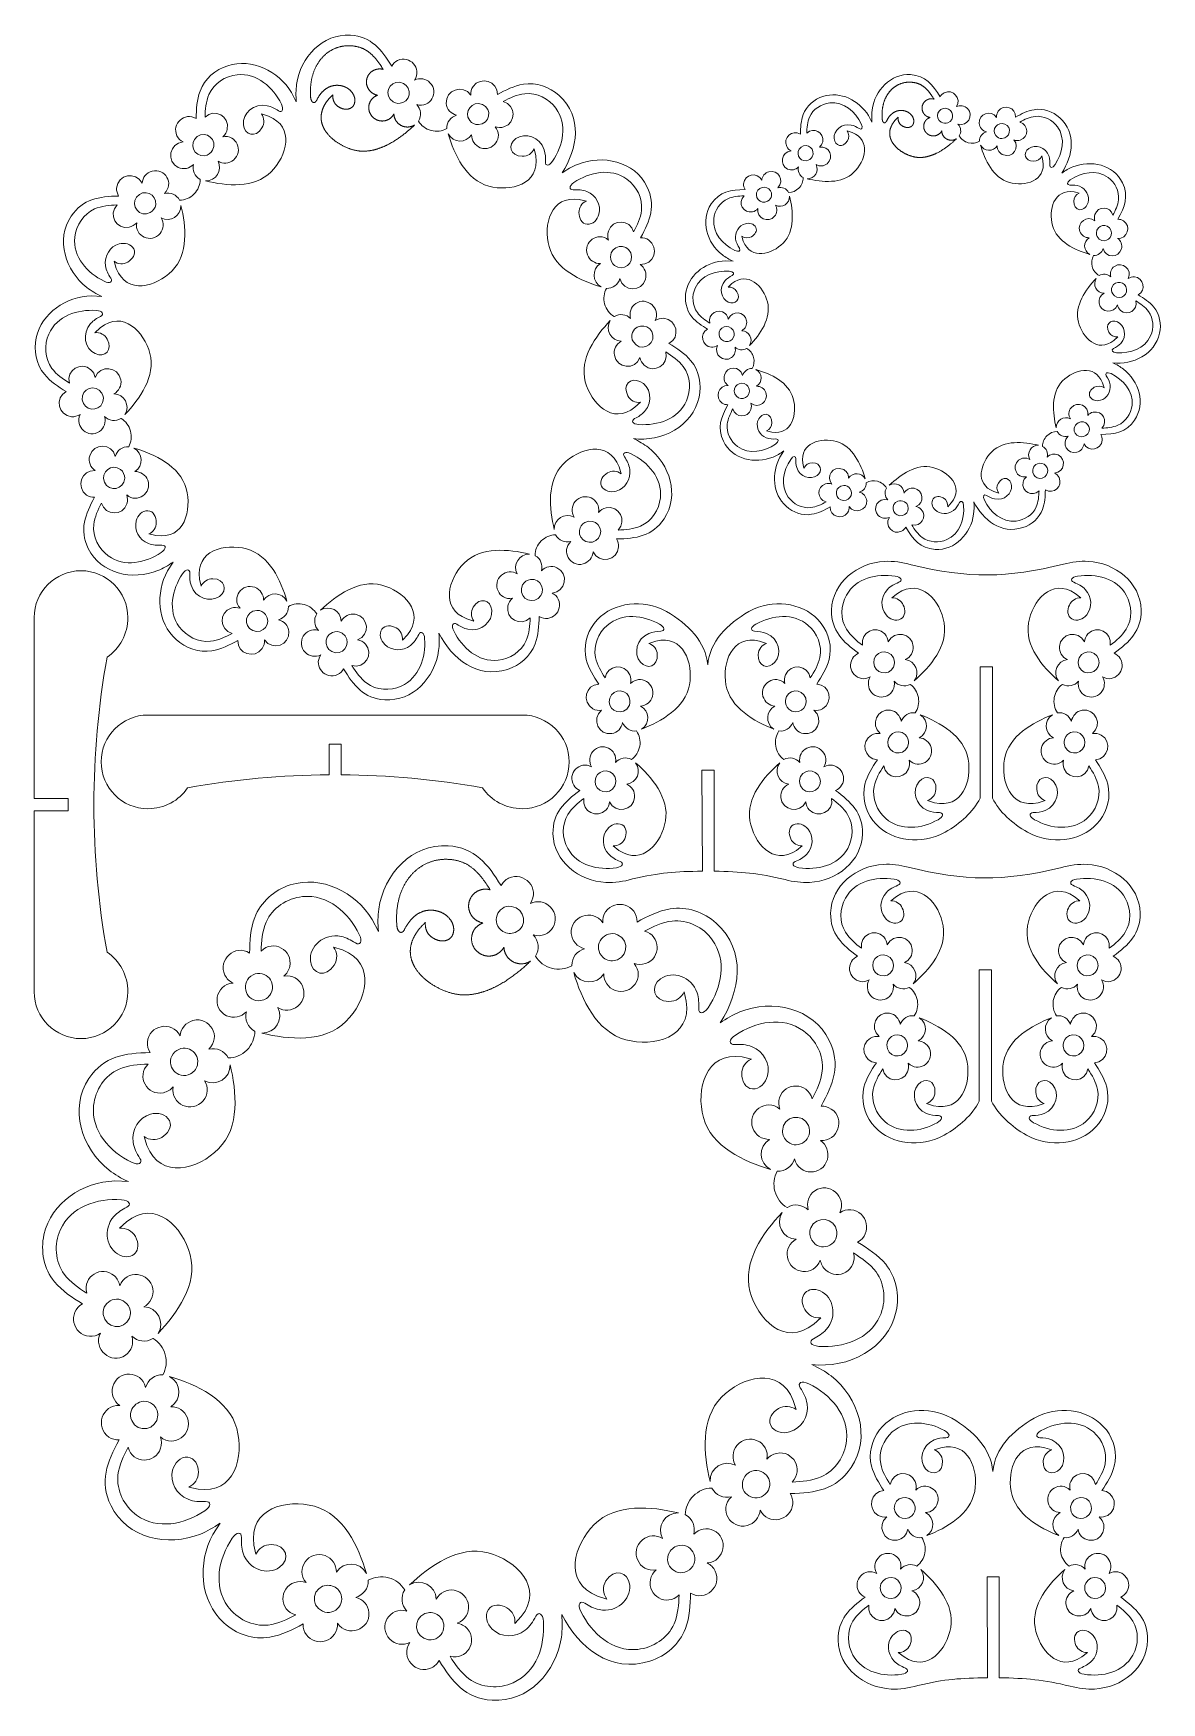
# Model space of a CAD drawing. Header units: millimetres. Extents: x -298 to 304, y -443 to 448.
import ezdxf

# ---------------------------------------------------------------- set-up
doc = ezdxf.new("R2010")
doc.units = ezdxf.units.MM
doc.header["$MEASUREMENT"] = 0
doc.layers.add('Camada 1', color=7, linetype='Continuous')

msp = doc.modelspace()

# ---------------------------------------------------------------- linework, layer by layer
at = {"layer": 'Camada 1', "color": 250, "lineweight": 9}
for points, knots in [([(-16.0102, 373.8281), (-7.6387, 386.8328), (-4.9362, 403.6589), (-17.593, 415.2211), (-17.593, 415.2211), (-22.6843, 419.8722), (-29.8231, 422.3358), (-36.6834, 421.1989), (-36.6834, 421.1989), (-41.6146, 420.3819), (-46.1515, 418.0589), (-50.4928, 415.6894), (-50.4928, 415.6894), (-50.2313, 422.8763), (-59.5463, 425.7452), (-63.5268, 419.9679), (-63.5268, 419.9679), (-64.4481, 418.631), (-64.8536, 417.022), (-64.7336, 415.4078), (-64.7336, 415.4078), (-68.9326, 421.4986), (-78.3775, 418.0557), (-77.7996, 410.9435), (-77.7996, 410.9435), (-77.5491, 407.8658), (-75.2729, 405.3651), (-72.305, 404.6482), (-72.305, 404.6482), (-75.3138, 403.786), (-77.7137, 400.915), (-77.5253, 397.6853), (-77.5253, 397.6853), (-77.5253, 397.6853), (-77.5118, 397.5579), (-77.5118, 397.5579), (-77.5118, 397.5579), (-77.5296, 397.5443), (-77.5158, 397.5496), (-77.541, 397.541), (-77.541, 397.541), (-80.0407, 396.1549), (-83.0551, 395.7481), (-85.9388, 396.5205), (-85.9388, 396.5205), (-88.7886, 397.2841), (-91.167, 399.1072), (-92.6482, 401.5312), (-92.6482, 401.5312), (-90.87, 404.3473), (-91.2631, 407.9554), (-93.5757, 410.3476), (-93.5757, 410.3476), (-86.3852, 408.2281), (-81.4172, 416.8803), (-86.5013, 422.0213), (-86.5013, 422.0213), (-88.6634, 424.2078), (-91.9868, 424.7644), (-94.753, 423.4515), (-94.753, 423.4515), (-90.594, 429.5505), (-97.3579, 437.0281), (-103.799, 433.8837), (-103.799, 433.8837), (-105.1513, 433.2237), (-106.2423, 432.1423), (-106.9451, 430.8157), (-106.9451, 430.8157), (-112.3801, 439.7233), (-117.7575, 446.6387), (-128.9348, 447.3703), (-128.9348, 447.3703), (-143.9379, 448.3523), (-155.668, 435.6178), (-157.6931, 421.1112), (-157.6931, 421.1112), (-158.1004, 418.1936), (-158.1315, 415.0172), (-157.8293, 411.7877), (-157.8293, 411.7877), (-157.8293, 411.7877), (-160.3859, 416.7561), (-160.3859, 416.7561), (-160.3859, 416.7561), (-167.4457, 428.1605), (-181.4462, 435.2413), (-194.468, 431.1133), (-194.468, 431.1133), (-201.0418, 429.0298), (-206.7446, 424.0793), (-209.1902, 417.5695), (-209.1902, 417.5695), (-210.9482, 412.8905), (-211.2049, 407.7999), (-211.3234, 402.8556), (-211.3234, 402.8556), (-217.4168, 406.6755), (-224.5588, 400.0429), (-221.5459, 393.7071), (-221.5459, 393.7071), (-220.8487, 392.2408), (-219.658, 391.085), (-218.1999, 390.3818), (-218.1999, 390.3818), (-225.5743, 389.7908), (-227.3151, 379.8898), (-220.8668, 376.8342), (-220.8668, 376.8342), (-218.0762, 375.5123), (-214.7725, 376.2331), (-212.6677, 378.445), (-212.6677, 378.445), (-213.4253, 375.4082), (-212.1389, 371.8943), (-209.2477, 370.4426), (-209.2477, 370.4426), (-209.2477, 370.4426), (-209.1306, 370.3906), (-209.1306, 370.3906), (-209.1306, 370.3906), (-209.1277, 370.3685), (-209.1255, 370.3831), (-209.1306, 370.3567), (-209.1306, 370.3567), (-209.1801, 367.499), (-210.3349, 364.685), (-212.4455, 362.574), (-212.4455, 362.574), (-214.5319, 360.4876), (-217.2999, 359.3396), (-220.1399, 359.2689), (-220.1399, 359.2689), (-221.6896, 362.2167), (-225.0108, 363.6804), (-228.2388, 362.8737), (-228.2388, 362.8737), (-222.808, 368.0412), (-227.8171, 376.6696), (-234.8114, 374.8372), (-234.8114, 374.8372), (-237.7859, 374.0581), (-239.9297, 371.4581), (-240.1757, 368.406), (-240.1757, 368.406), (-243.3781, 375.0573), (-253.236, 372.9384), (-253.7334, 365.7883), (-253.7334, 365.7883), (-253.8378, 364.2871), (-253.447, 362.8015), (-252.6494, 361.5296), (-252.6494, 361.5296), (-263.0812, 361.2764), (-271.7587, 360.0772), (-277.9809, 350.7632), (-277.9809, 350.7632), (-286.333, 338.2612), (-281.1695, 321.7354), (-269.6191, 312.7282), (-269.6191, 312.7282), (-267.2961, 310.9168), (-264.5609, 309.3015), (-261.6127, 307.9486), (-261.6127, 307.9486), (-261.6127, 307.9486), (-267.1938, 308.2187), (-267.1938, 308.2187), (-267.1938, 308.2187), (-280.6003, 307.8068), (-293.7326, 299.2226), (-296.6687, 285.8814), (-296.6687, 285.8814), (-298.1511, 279.1466), (-296.7152, 271.7324), (-292.3005, 266.3596), (-292.3005, 266.3596), (-289.1273, 262.4976), (-284.8471, 259.7301), (-280.6244, 257.1552), (-280.6244, 257.1552), (-286.9792, 253.7881), (-284.8062, 244.2867), (-277.8128, 243.7281), (-277.8128, 243.7281), (-276.1943, 243.5988), (-274.5981, 244.052), (-273.2601, 244.9631), (-273.2601, 244.9631), (-276.4355, 238.2811), (-268.7314, 231.8231), (-262.861, 235.8798), (-262.861, 235.8798), (-260.3208, 237.6355), (-259.2932, 240.8571), (-260.1564, 243.7857), (-260.1564, 243.7857), (-257.9052, 241.6112), (-254.2189, 240.9683), (-251.516, 242.7464), (-251.516, 242.7464), (-251.516, 242.7464), (-251.4126, 242.8217), (-251.4126, 242.8217), (-251.4126, 242.8217), (-251.3919, 242.8131), (-251.4034, 242.8224), (-251.3832, 242.805), (-251.3832, 242.805), (-248.933, 241.3331), (-247.0736, 238.926), (-246.3006, 236.0426), (-246.3006, 236.0426), (-245.5369, 233.1926), (-245.9266, 230.2214), (-247.2854, 227.7266), (-247.2854, 227.7266), (-250.6132, 227.8585), (-253.5415, 225.714), (-254.4568, 222.5151), (-254.4568, 222.5151), (-256.2165, 229.802), (-266.1936, 229.7783), (-268.1037, 222.8049), (-268.1037, 222.8049), (-268.9162, 219.8392), (-267.7366, 216.6827), (-265.2164, 214.9435), (-265.2164, 214.9435), (-272.5777, 215.496), (-275.6717, 205.8994), (-269.7279, 201.8933), (-269.7279, 201.8933), (-268.4803, 201.0523), (-266.9983, 200.6482), (-265.4981, 200.7028), (-265.4981, 200.7028), (-270.4948, 191.5421), (-273.7948, 183.4276), (-268.8399, 173.3819), (-268.8399, 173.3819), (-262.1887, 159.8978), (-245.2954, 156.1066), (-231.7196, 161.6061), (-231.7196, 161.6061), (-228.9895, 162.7121), (-226.223, 164.2731), (-223.5772, 166.1499), (-223.5772, 166.1499), (-223.5772, 166.1499), (-226.6016, 161.4516), (-226.6016, 161.4516), (-226.6016, 161.4516), (-232.9483, 149.6354), (-232.0801, 133.9704), (-221.9944, 124.7569), (-221.9944, 124.7569), (-216.9031, 120.1058), (-209.7643, 117.6423), (-202.904, 118.7791), (-202.904, 118.7791), (-197.9727, 119.5962), (-193.4359, 121.9191), (-189.0947, 124.2887), (-189.0947, 124.2887), (-189.3561, 117.1017), (-180.041, 114.2329), (-176.0606, 120.0101), (-176.0606, 120.0101), (-175.1393, 121.347), (-174.7338, 122.956), (-174.8538, 124.5702), (-174.8538, 124.5702), (-170.6548, 118.4794), (-161.2099, 121.9223), (-161.7879, 129.0345), (-161.7879, 129.0345), (-162.0383, 132.1122), (-164.3145, 134.6129), (-167.2824, 135.3298), (-167.2824, 135.3298), (-164.2736, 136.192), (-161.8737, 139.063), (-162.0621, 142.2927), (-162.0621, 142.2927), (-162.0621, 142.2927), (-162.0756, 142.4201), (-162.0756, 142.4201), (-162.0756, 142.4201), (-162.0578, 142.4337), (-162.0716, 142.4284), (-162.0463, 142.4371), (-162.0463, 142.4371), (-159.5467, 143.8231), (-156.5323, 144.2299), (-153.6486, 143.4575), (-153.6486, 143.4575), (-150.7988, 142.6939), (-148.4204, 140.8708), (-146.9393, 138.4467), (-146.9393, 138.4467), (-148.7174, 135.6307), (-148.3243, 132.0226), (-146.0117, 129.6304), (-146.0117, 129.6304), (-153.2022, 131.7499), (-158.1702, 123.0977), (-153.0861, 117.9567), (-153.0861, 117.9567), (-150.924, 115.7702), (-147.6005, 115.2135), (-144.8344, 116.5265), (-144.8344, 116.5265), (-148.9933, 110.4276), (-142.2294, 102.9499), (-135.7883, 106.0942), (-135.7883, 106.0942), (-134.4361, 106.7543), (-133.345, 107.8358), (-132.6423, 109.1623), (-132.6423, 109.1623), (-127.2073, 100.2547), (-121.8299, 93.3393), (-110.6526, 92.6077), (-110.6526, 92.6077), (-95.6495, 91.6257), (-83.9194, 104.3602), (-81.8943, 118.8668), (-81.8943, 118.8668), (-81.487, 121.7844), (-81.4558, 124.9608), (-81.7581, 128.1904), (-81.7581, 128.1904), (-74.6816, 114.438), (-61.4607, 103.6845), (-45.1194, 108.8647), (-45.1194, 108.8647), (-38.5456, 110.9482), (-32.8428, 115.8987), (-30.3972, 122.4085), (-30.3972, 122.4085), (-28.6392, 127.0875), (-28.3825, 132.1781), (-28.264, 137.1225), (-28.264, 137.1225), (-22.1706, 133.3025), (-15.0285, 139.9352), (-18.0415, 146.2709), (-18.0415, 146.2709), (-18.7387, 147.7372), (-19.9294, 148.893), (-21.3875, 149.5962), (-21.3875, 149.5962), (-14.013, 150.1872), (-12.2722, 160.0883), (-18.7206, 163.1438), (-18.7206, 163.1438), (-21.5112, 164.4657), (-24.8149, 163.7449), (-26.9197, 161.533), (-26.9197, 161.533), (-26.1621, 164.5698), (-27.4485, 168.0837), (-30.3397, 169.5354), (-30.3397, 169.5354), (-30.3397, 169.5354), (-30.4568, 169.5874), (-30.4568, 169.5874), (-30.4568, 169.5874), (-30.4596, 169.6096), (-30.4619, 169.5949), (-30.4568, 169.6212), (-30.4568, 169.6212), (-30.4073, 172.479), (-29.2525, 175.293), (-27.1419, 177.404), (-27.1419, 177.404), (-25.0555, 179.4904), (-22.2874, 180.6385), (-19.4476, 180.7091), (-19.4476, 180.7091), (-17.8978, 177.7613), (-14.5766, 176.2976), (-11.3486, 177.1043), (-11.3486, 177.1043), (-16.7793, 171.9368), (-11.7703, 163.3084), (-4.776, 165.1408), (-4.776, 165.1408), (-1.8015, 165.92), (0.3425, 168.5199), (0.5883, 171.572), (0.5883, 171.572), (3.7907, 164.9207), (13.6486, 167.0396), (14.146, 174.1897), (14.146, 174.1897), (14.2504, 175.6909), (13.8596, 177.1765), (13.062, 178.4484), (13.062, 178.4484), (23.4938, 178.7016), (32.1713, 179.9008), (38.3935, 189.2148), (38.3935, 189.2148), (46.7456, 201.7168), (41.5822, 218.2426), (30.0317, 227.2498), (30.0317, 227.2498), (27.7087, 229.0612), (24.9735, 230.6765), (22.0253, 232.0294), (22.0253, 232.0294), (37.0486, 230.1582), (53.6483, 238.498), (57.0813, 254.0966), (57.0813, 254.0966), (58.5637, 260.8314), (57.1278, 268.2456), (52.7131, 273.6184), (52.7131, 273.6184), (49.5399, 277.4804), (45.2597, 280.2479), (41.037, 282.8228), (41.037, 282.8228), (47.3918, 286.1899), (45.2188, 295.6913), (38.2254, 296.2499), (38.2254, 296.2499), (36.6069, 296.3792), (35.0107, 295.926), (33.6727, 295.0149), (33.6727, 295.0149), (36.8481, 301.6969), (29.144, 308.1549), (23.2736, 304.0982), (23.2736, 304.0982), (20.7334, 302.3425), (19.7059, 299.121), (20.569, 296.1923), (20.569, 296.1923), (18.3178, 298.3668), (14.6315, 299.0097), (11.9286, 297.2316), (11.9286, 297.2316), (11.9286, 297.2316), (11.8252, 297.1563), (11.8252, 297.1563), (11.8252, 297.1563), (11.8045, 297.1649), (11.816, 297.1556), (11.7958, 297.1731), (11.7958, 297.1731), (9.3456, 298.6449), (7.4862, 301.052), (6.7132, 303.9354), (6.7132, 303.9354), (5.9495, 306.7854), (6.3392, 309.7566), (7.6979, 312.2515), (7.6979, 312.2515), (11.0258, 312.1195), (13.9541, 314.264), (14.8694, 317.4629), (14.8694, 317.4629), (16.6291, 310.176), (26.6062, 310.1997), (28.5163, 317.1731), (28.5163, 317.1731), (29.3288, 320.1388), (28.1492, 323.2953), (25.629, 325.0345), (25.629, 325.0345), (32.9904, 324.4821), (36.0843, 334.0786), (30.1407, 338.0847), (30.1407, 338.0847), (28.8929, 338.9257), (27.4109, 339.3298), (25.9107, 339.2752), (25.9107, 339.2752), (30.9074, 348.4359), (34.2074, 356.5504), (29.2525, 366.5961), (29.2525, 366.5961), (22.6013, 380.0802), (5.708, 383.8714), (-7.8677, 378.3719), (-7.8677, 378.3719), (-10.5979, 377.2659), (-13.3644, 375.7049), (-16.0102, 373.8281)], [0, 0, 0, 0, 0.00806452, 0.00806452, 0.00806452, 0.00806452, 0.01612903, 0.01612903, 0.01612903, 0.01612903, 0.02419355, 0.02419355, 0.02419355, 0.02419355, 0.03225806, 0.03225806, 0.03225806, 0.03225806, 0.04032258, 0.04032258, 0.04032258, 0.04032258, 0.0483871, 0.0483871, 0.0483871, 0.0483871, 0.05645161, 0.05645161, 0.05645161, 0.05645161, 0.06451613, 0.06451613, 0.06451613, 0.06451613, 0.07258065, 0.07258065, 0.07258065, 0.07258065, 0.08064516, 0.08064516, 0.08064516, 0.08064516, 0.08870968, 0.08870968, 0.08870968, 0.08870968, 0.09677419, 0.09677419, 0.09677419, 0.09677419, 0.10483871, 0.10483871, 0.10483871, 0.10483871, 0.11290323, 0.11290323, 0.11290323, 0.11290323, 0.12096774, 0.12096774, 0.12096774, 0.12096774, 0.12903226, 0.12903226, 0.12903226, 0.12903226, 0.13709677, 0.13709677, 0.13709677, 0.13709677, 0.14516129, 0.14516129, 0.14516129, 0.14516129, 0.15322581, 0.15322581, 0.15322581, 0.15322581, 0.16129032, 0.16129032, 0.16129032, 0.16129032, 0.16935484, 0.16935484, 0.16935484, 0.16935484, 0.17741935, 0.17741935, 0.17741935, 0.17741935, 0.18548387, 0.18548387, 0.18548387, 0.18548387, 0.19354839, 0.19354839, 0.19354839, 0.19354839, 0.2016129, 0.2016129, 0.2016129, 0.2016129, 0.20967742, 0.20967742, 0.20967742, 0.20967742, 0.21774194, 0.21774194, 0.21774194, 0.21774194, 0.22580645, 0.22580645, 0.22580645, 0.22580645, 0.23387097, 0.23387097, 0.23387097, 0.23387097, 0.24193548, 0.24193548, 0.24193548, 0.24193548, 0.25, 0.25, 0.25, 0.25, 0.25806452, 0.25806452, 0.25806452, 0.25806452, 0.26612903, 0.26612903, 0.26612903, 0.26612903, 0.27419355, 0.27419355, 0.27419355, 0.27419355, 0.28225806, 0.28225806, 0.28225806, 0.28225806, 0.29032258, 0.29032258, 0.29032258, 0.29032258, 0.2983871, 0.2983871, 0.2983871, 0.2983871, 0.30645161, 0.30645161, 0.30645161, 0.30645161, 0.31451613, 0.31451613, 0.31451613, 0.31451613, 0.32258065, 0.32258065, 0.32258065, 0.32258065, 0.33064516, 0.33064516, 0.33064516, 0.33064516, 0.33870968, 0.33870968, 0.33870968, 0.33870968, 0.34677419, 0.34677419, 0.34677419, 0.34677419, 0.35483871, 0.35483871, 0.35483871, 0.35483871, 0.36290323, 0.36290323, 0.36290323, 0.36290323, 0.37096774, 0.37096774, 0.37096774, 0.37096774, 0.37903226, 0.37903226, 0.37903226, 0.37903226, 0.38709677, 0.38709677, 0.38709677, 0.38709677, 0.39516129, 0.39516129, 0.39516129, 0.39516129, 0.40322581, 0.40322581, 0.40322581, 0.40322581, 0.41129032, 0.41129032, 0.41129032, 0.41129032, 0.41935484, 0.41935484, 0.41935484, 0.41935484, 0.42741935, 0.42741935, 0.42741935, 0.42741935, 0.43548387, 0.43548387, 0.43548387, 0.43548387, 0.44354839, 0.44354839, 0.44354839, 0.44354839, 0.4516129, 0.4516129, 0.4516129, 0.4516129, 0.45967742, 0.45967742, 0.45967742, 0.45967742, 0.46774194, 0.46774194, 0.46774194, 0.46774194, 0.47580645, 0.47580645, 0.47580645, 0.47580645, 0.48387097, 0.48387097, 0.48387097, 0.48387097, 0.49193548, 0.49193548, 0.49193548, 0.49193548, 0.5, 0.5, 0.5, 0.5, 0.50806452, 0.50806452, 0.50806452, 0.50806452, 0.51612903, 0.51612903, 0.51612903, 0.51612903, 0.52419355, 0.52419355, 0.52419355, 0.52419355, 0.53225806, 0.53225806, 0.53225806, 0.53225806, 0.54032258, 0.54032258, 0.54032258, 0.54032258, 0.5483871, 0.5483871, 0.5483871, 0.5483871, 0.55645161, 0.55645161, 0.55645161, 0.55645161, 0.56451613, 0.56451613, 0.56451613, 0.56451613, 0.57258065, 0.57258065, 0.57258065, 0.57258065, 0.58064516, 0.58064516, 0.58064516, 0.58064516, 0.58870968, 0.58870968, 0.58870968, 0.58870968, 0.59677419, 0.59677419, 0.59677419, 0.59677419, 0.60483871, 0.60483871, 0.60483871, 0.60483871, 0.61290323, 0.61290323, 0.61290323, 0.61290323, 0.62096774, 0.62096774, 0.62096774, 0.62096774, 0.62903226, 0.62903226, 0.62903226, 0.62903226, 0.63709677, 0.63709677, 0.63709677, 0.63709677, 0.64516129, 0.64516129, 0.64516129, 0.64516129, 0.65322581, 0.65322581, 0.65322581, 0.65322581, 0.66129032, 0.66129032, 0.66129032, 0.66129032, 0.66935484, 0.66935484, 0.66935484, 0.66935484, 0.67741935, 0.67741935, 0.67741935, 0.67741935, 0.68548387, 0.68548387, 0.68548387, 0.68548387, 0.69354839, 0.69354839, 0.69354839, 0.69354839, 0.7016129, 0.7016129, 0.7016129, 0.7016129, 0.70967742, 0.70967742, 0.70967742, 0.70967742, 0.71774194, 0.71774194, 0.71774194, 0.71774194, 0.72580645, 0.72580645, 0.72580645, 0.72580645, 0.73387097, 0.73387097, 0.73387097, 0.73387097, 0.74193548, 0.74193548, 0.74193548, 0.74193548, 0.75, 0.75, 0.75, 0.75, 0.75806452, 0.75806452, 0.75806452, 0.75806452, 0.76612903, 0.76612903, 0.76612903, 0.76612903, 0.77419355, 0.77419355, 0.77419355, 0.77419355, 0.78225806, 0.78225806, 0.78225806, 0.78225806, 0.79032258, 0.79032258, 0.79032258, 0.79032258, 0.7983871, 0.7983871, 0.7983871, 0.7983871, 0.80645161, 0.80645161, 0.80645161, 0.80645161, 0.81451613, 0.81451613, 0.81451613, 0.81451613, 0.82258065, 0.82258065, 0.82258065, 0.82258065, 0.83064516, 0.83064516, 0.83064516, 0.83064516, 0.83870968, 0.83870968, 0.83870968, 0.83870968, 0.84677419, 0.84677419, 0.84677419, 0.84677419, 0.85483871, 0.85483871, 0.85483871, 0.85483871, 0.86290323, 0.86290323, 0.86290323, 0.86290323, 0.87096774, 0.87096774, 0.87096774, 0.87096774, 0.87903226, 0.87903226, 0.87903226, 0.87903226, 0.88709677, 0.88709677, 0.88709677, 0.88709677, 0.89516129, 0.89516129, 0.89516129, 0.89516129, 0.90322581, 0.90322581, 0.90322581, 0.90322581, 0.91129032, 0.91129032, 0.91129032, 0.91129032, 0.91935484, 0.91935484, 0.91935484, 0.91935484, 0.92741935, 0.92741935, 0.92741935, 0.92741935, 0.93548387, 0.93548387, 0.93548387, 0.93548387, 0.94354839, 0.94354839, 0.94354839, 0.94354839, 0.9516129, 0.9516129, 0.9516129, 0.9516129, 0.95967742, 0.95967742, 0.95967742, 0.95967742, 0.96774194, 0.96774194, 0.96774194, 0.96774194, 0.97580645, 0.97580645, 0.97580645, 0.97580645, 0.98387097, 0.98387097, 0.98387097, 0.98387097, 1, 1, 1, 1]), ([(-138.3565, 415.5484), (-138.3565, 415.5484), (-138.362, 415.5012), (-138.362, 415.5012), (-138.362, 415.5012), (-138.362, 415.5012), (-138.3736, 415.3657), (-138.3736, 415.3657), (-138.3736, 415.3657), (-138.3736, 415.3657), (-138.3797, 415.2673), (-138.3797, 415.2673), (-138.3797, 415.2673), (-138.3797, 415.2673), (-138.3847, 415.1506), (-138.3847, 415.1506), (-138.3847, 415.1506), (-138.3847, 415.1506), (-138.3881, 415.0162), (-138.3881, 415.0162), (-138.3881, 415.0162), (-138.3881, 415.0162), (-138.3886, 414.8652), (-138.3886, 414.8652), (-138.3886, 414.8652), (-138.3886, 414.8652), (-138.3856, 414.6988), (-138.3856, 414.6988), (-138.3856, 414.6988), (-138.3856, 414.6988), (-138.3783, 414.5181), (-138.3783, 414.5181), (-138.3783, 414.5181), (-138.3783, 414.5181), (-138.3659, 414.3243), (-138.3659, 414.3243), (-138.3659, 414.3243), (-138.3659, 414.3243), (-138.3472, 414.1184), (-138.3472, 414.1184), (-138.3472, 414.1184), (-138.3472, 414.1184), (-138.3212, 413.9018), (-138.3212, 413.9018), (-138.3212, 413.9018), (-138.3212, 413.9018), (-138.3057, 413.7897), (-138.3057, 413.7897), (-138.3057, 413.7897), (-138.3057, 413.7897), (-138.2881, 413.6749), (-138.2881, 413.6749), (-138.2881, 413.6749), (-138.2881, 413.6749), (-138.2681, 413.5585), (-138.2681, 413.5585), (-138.2681, 413.5585), (-138.2681, 413.5585), (-138.2458, 413.4399), (-138.2458, 413.4399), (-138.2458, 413.4399), (-138.2458, 413.4399), (-138.2215, 413.3193), (-138.2215, 413.3193), (-138.2215, 413.3193), (-138.2215, 413.3193), (-138.1942, 413.197), (-138.1942, 413.197), (-138.1942, 413.197), (-138.1942, 413.197), (-138.1646, 413.0732), (-138.1646, 413.0732), (-138.1646, 413.0732), (-138.1646, 413.0732), (-138.1323, 412.9475), (-138.1323, 412.9475), (-138.1323, 412.9475), (-138.1323, 412.9475), (-138.0971, 412.8208), (-138.0971, 412.8208), (-138.0971, 412.8208), (-138.0971, 412.8208), (-138.0589, 412.6931), (-138.0589, 412.6931), (-138.0589, 412.6931), (-138.0589, 412.6931), (-138.0181, 412.5639), (-138.0181, 412.5639), (-138.0181, 412.5639), (-138.0181, 412.5639), (-137.9738, 412.4341), (-137.9738, 412.4341), (-137.9738, 412.4341), (-137.9738, 412.4341), (-137.9263, 412.3034), (-137.9263, 412.3034), (-137.9263, 412.3034), (-137.9263, 412.3034), (-137.8755, 412.172), (-137.8755, 412.172), (-137.8755, 412.172), (-137.8755, 412.172), (-137.8215, 412.0402), (-137.8215, 412.0402), (-137.8215, 412.0402), (-137.8215, 412.0402), (-137.7636, 411.9082), (-137.7636, 411.9082), (-137.7636, 411.9082), (-137.7636, 411.9082), (-137.7021, 411.7757), (-137.7021, 411.7757), (-137.7021, 411.7757), (-137.7021, 411.7757), (-137.637, 411.6429), (-137.637, 411.6429), (-137.637, 411.6429), (-137.637, 411.6429), (-137.5677, 411.5107), (-137.5677, 411.5107), (-137.5677, 411.5107), (-137.5677, 411.5107), (-137.4948, 411.3785), (-137.4948, 411.3785), (-137.4948, 411.3785), (-137.4948, 411.3785), (-137.4176, 411.2465), (-137.4176, 411.2465), (-137.4176, 411.2465), (-137.4176, 411.2465), (-137.3363, 411.1152), (-137.3363, 411.1152), (-137.3363, 411.1152), (-137.3363, 411.1152), (-137.2507, 410.9843), (-137.2507, 410.9843), (-137.2507, 410.9843), (-137.2507, 410.9843), (-137.1607, 410.8541), (-137.1607, 410.8541), (-137.1607, 410.8541), (-137.1607, 410.8541), (-137.0661, 410.7252), (-137.0661, 410.7252), (-137.0661, 410.7252), (-137.0661, 410.7252), (-136.967, 410.5968), (-136.967, 410.5968), (-136.967, 410.5968), (-136.967, 410.5968), (-136.863, 410.4698), (-136.863, 410.4698), (-136.863, 410.4698), (-136.863, 410.4698), (-136.7545, 410.3443), (-136.7545, 410.3443), (-136.7545, 410.3443), (-136.7545, 410.3443), (-136.6407, 410.2201), (-136.6407, 410.2201), (-136.6407, 410.2201), (-136.6407, 410.2201), (-136.5221, 410.0976), (-136.5221, 410.0976), (-136.5221, 410.0976), (-136.5221, 410.0976), (-136.3981, 409.9766), (-136.3981, 409.9766), (-136.3981, 409.9766), (-136.3981, 409.9766), (-136.269, 409.8578), (-136.269, 409.8578), (-136.269, 409.8578), (-136.269, 409.8578), (-136.1346, 409.7407), (-136.1346, 409.7407), (-136.1346, 409.7407), (-136.1346, 409.7407), (-135.9946, 409.6258), (-135.9946, 409.6258), (-135.9946, 409.6258), (-135.9946, 409.6258), (-135.8492, 409.5134), (-135.8492, 409.5134), (-135.8492, 409.5134), (-135.8492, 409.5134), (-135.698, 409.4032), (-135.698, 409.4032), (-135.698, 409.4032), (-135.698, 409.4032), (-135.5409, 409.2958), (-135.5409, 409.2958), (-135.5409, 409.2958), (-135.5409, 409.2958), (-135.378, 409.191), (-135.378, 409.191), (-135.378, 409.191), (-135.378, 409.191), (-135.2126, 409.0896), (-135.2126, 409.0896), (-135.2126, 409.0896), (-135.2126, 409.0896), (-135.048, 408.9929), (-135.048, 408.9929), (-135.048, 408.9929), (-135.048, 408.9929), (-134.8842, 408.9007), (-134.8842, 408.9007), (-134.8842, 408.9007), (-134.8842, 408.9007), (-134.7215, 408.8128), (-134.7215, 408.8128), (-134.7215, 408.8128), (-134.7215, 408.8128), (-134.5598, 408.729), (-134.5598, 408.729), (-134.5598, 408.729), (-134.5598, 408.729), (-134.3992, 408.6495), (-134.3992, 408.6495), (-134.3992, 408.6495), (-134.3992, 408.6495), (-134.2393, 408.5744), (-134.2393, 408.5744), (-134.2393, 408.5744), (-134.2393, 408.5744), (-134.0807, 408.5033), (-134.0807, 408.5033), (-134.0807, 408.5033), (-134.0807, 408.5033), (-133.9229, 408.4362), (-133.9229, 408.4362), (-133.9229, 408.4362), (-133.9229, 408.4362), (-133.7663, 408.3731), (-133.7663, 408.3731), (-133.7663, 408.3731), (-133.7663, 408.3731), (-133.6109, 408.314), (-133.6109, 408.314), (-133.6109, 408.314), (-133.6109, 408.314), (-133.4566, 408.259), (-133.4566, 408.259), (-133.4566, 408.259), (-133.4566, 408.259), (-133.3033, 408.2079), (-133.3033, 408.2079), (-133.3033, 408.2079), (-133.3033, 408.2079), (-133.1512, 408.1605), (-133.1512, 408.1605), (-133.1512, 408.1605), (-133.1512, 408.1605), (-133.0006, 408.1165), (-133.0006, 408.1165), (-133.0006, 408.1165), (-133.0006, 408.1165), (-132.8509, 408.0767), (-132.8509, 408.0767), (-132.8509, 408.0767), (-132.8509, 408.0767), (-132.7026, 408.0405), (-132.7026, 408.0405), (-132.7026, 408.0405), (-132.7026, 408.0405), (-132.5555, 408.008), (-132.5555, 408.008), (-132.5555, 408.008), (-132.5555, 408.008), (-132.4096, 407.9786), (-132.4096, 407.9786), (-132.4096, 407.9786), (-132.4096, 407.9786), (-132.2653, 407.9531), (-132.2653, 407.9531), (-132.2653, 407.9531), (-132.2653, 407.9531), (-132.1222, 407.9308), (-132.1222, 407.9308), (-132.1222, 407.9308), (-132.1222, 407.9308), (-131.9803, 407.9122), (-131.9803, 407.9122), (-131.9803, 407.9122), (-131.9803, 407.9122), (-131.8401, 407.8966), (-131.8401, 407.8966), (-131.8401, 407.8966), (-131.8401, 407.8966), (-131.7011, 407.8844), (-131.7011, 407.8844), (-131.7011, 407.8844), (-131.7011, 407.8844), (-131.5636, 407.8757), (-131.5636, 407.8757), (-131.5636, 407.8757), (-131.5636, 407.8757), (-131.4277, 407.8698), (-131.4277, 407.8698), (-131.4277, 407.8698), (-131.4277, 407.8698), (-131.2932, 407.8672), (-131.2932, 407.8672), (-131.2932, 407.8672), (-131.2932, 407.8672), (-131.1602, 407.8677), (-131.1602, 407.8677), (-131.1602, 407.8677), (-131.1602, 407.8677), (-131.0287, 407.8711), (-131.0287, 407.8711), (-131.0287, 407.8711), (-131.0287, 407.8711), (-130.8988, 407.8775), (-130.8988, 407.8775), (-130.8988, 407.8775), (-130.8988, 407.8775), (-130.7704, 407.887), (-130.7704, 407.887), (-130.7704, 407.887), (-130.7704, 407.887), (-130.6438, 407.8992), (-130.6438, 407.8992), (-130.6438, 407.8992), (-130.6438, 407.8992), (-130.5187, 407.9141), (-130.5187, 407.9141), (-130.5187, 407.9141), (-130.5187, 407.9141), (-130.3953, 407.9317), (-130.3953, 407.9317), (-130.3953, 407.9317), (-130.3953, 407.9317), (-130.2735, 407.9521), (-130.2735, 407.9521), (-130.2735, 407.9521), (-130.2735, 407.9521), (-130.1534, 407.9754), (-130.1534, 407.9754), (-130.1534, 407.9754), (-130.1534, 407.9754), (-130.0352, 408.0008), (-130.0352, 408.0008), (-130.0352, 408.0008), (-130.0352, 408.0008), (-129.9185, 408.0292), (-129.9185, 408.0292), (-129.9185, 408.0292), (-129.9185, 408.0292), (-129.8039, 408.0599), (-129.8039, 408.0599), (-129.8039, 408.0599), (-129.8039, 408.0599), (-129.6909, 408.0931), (-129.6909, 408.0931), (-129.6909, 408.0931), (-129.6909, 408.0931), (-129.5798, 408.1285), (-129.5798, 408.1285), (-129.5798, 408.1285), (-129.5798, 408.1285), (-129.4705, 408.1664), (-129.4705, 408.1664), (-129.4705, 408.1664), (-129.4705, 408.1664), (-129.363, 408.2066), (-129.363, 408.2066), (-129.363, 408.2066), (-129.363, 408.2066), (-129.2575, 408.2488), (-129.2575, 408.2488), (-129.2575, 408.2488), (-129.2575, 408.2488), (-129.1538, 408.2934), (-129.1538, 408.2934), (-129.1538, 408.2934), (-129.1538, 408.2934), (-129.0523, 408.34), (-129.0523, 408.34), (-129.0523, 408.34), (-129.0523, 408.34), (-128.9526, 408.3887), (-128.9526, 408.3887), (-128.9526, 408.3887), (-128.9526, 408.3887), (-128.8551, 408.4394), (-128.8551, 408.4394), (-128.8551, 408.4394), (-128.8551, 408.4394), (-128.7593, 408.4919), (-128.7593, 408.4919), (-128.7593, 408.4919), (-128.7593, 408.4919), (-128.6657, 408.5462), (-128.6657, 408.5462), (-128.6657, 408.5462), (-128.6657, 408.5462), (-128.5742, 408.6029), (-128.5742, 408.6029), (-128.5742, 408.6029), (-128.5742, 408.6029), (-128.4847, 408.661), (-128.4847, 408.661), (-128.4847, 408.661), (-128.4847, 408.661), (-128.3973, 408.721), (-128.3973, 408.721), (-128.3973, 408.721), (-128.3973, 408.721), (-128.3122, 408.7825), (-128.3122, 408.7825), (-128.3122, 408.7825), (-128.3122, 408.7825), (-128.2291, 408.8459), (-128.2291, 408.8459), (-128.2291, 408.8459), (-128.2291, 408.8459), (-128.1483, 408.9106), (-128.1483, 408.9106), (-128.1483, 408.9106), (-128.1483, 408.9106), (-128.0699, 408.977), (-128.0699, 408.977), (-128.0699, 408.977), (-128.0699, 408.977), (-127.9934, 409.0447), (-127.9934, 409.0447), (-127.9934, 409.0447), (-127.9934, 409.0447), (-127.9191, 409.114), (-127.9191, 409.114), (-127.9191, 409.114), (-127.9191, 409.114), (-127.8475, 409.1847), (-127.8475, 409.1847), (-127.8475, 409.1847), (-127.8475, 409.1847), (-127.7779, 409.2565), (-127.7779, 409.2565), (-127.7779, 409.2565), (-127.7779, 409.2565), (-127.7105, 409.3297), (-127.7105, 409.3297), (-127.7105, 409.3297), (-127.7105, 409.3297), (-127.6458, 409.404), (-127.6458, 409.404), (-127.6458, 409.404), (-127.6458, 409.404), (-127.5835, 409.4795), (-127.5835, 409.4795), (-127.5835, 409.4795), (-127.5835, 409.4795), (-127.5226, 409.5572), (-127.5226, 409.5572), (-127.5226, 409.5572), (-127.5226, 409.5572), (-127.4633, 409.6382), (-127.4633, 409.6382), (-127.4633, 409.6382), (-127.4633, 409.6382), (-127.4051, 409.7219), (-127.4051, 409.7219), (-127.4051, 409.7219), (-127.4051, 409.7219), (-127.348, 409.8086), (-127.348, 409.8086), (-127.348, 409.8086), (-127.348, 409.8086), (-127.2926, 409.8986), (-127.2926, 409.8986), (-127.2926, 409.8986), (-127.2926, 409.8986), (-127.2388, 409.9911), (-127.2388, 409.9911), (-127.2388, 409.9911), (-127.2388, 409.9911), (-127.1861, 410.0869), (-127.1861, 410.0869), (-127.1861, 410.0869), (-127.1861, 410.0869), (-127.1357, 410.185), (-127.1357, 410.185), (-127.1357, 410.185), (-127.1357, 410.185), (-127.0865, 410.2859), (-127.0865, 410.2859), (-127.0865, 410.2859), (-127.0865, 410.2859), (-127.0393, 410.3896), (-127.0393, 410.3896), (-127.0393, 410.3896), (-127.0393, 410.3896), (-126.9939, 410.4958), (-126.9939, 410.4958), (-126.9939, 410.4958), (-126.9939, 410.4958), (-126.9505, 410.6043), (-126.9505, 410.6043), (-126.9505, 410.6043), (-126.9505, 410.6043), (-126.9094, 410.7155), (-126.9094, 410.7155), (-126.9094, 410.7155), (-126.9094, 410.7155), (-126.8701, 410.8292), (-126.8701, 410.8292), (-126.8701, 410.8292), (-126.8701, 410.8292), (-126.8331, 410.9449), (-126.8331, 410.9449), (-126.8331, 410.9449), (-126.8331, 410.9449), (-126.7982, 411.063), (-126.7982, 411.063), (-126.7982, 411.063), (-126.7982, 411.063), (-126.7658, 411.1832), (-126.7658, 411.1832), (-126.7658, 411.1832), (-126.7658, 411.1832), (-126.7357, 411.3057), (-126.7357, 411.3057), (-126.7357, 411.3057), (-126.7357, 411.3057), (-126.7083, 411.4299), (-126.7083, 411.4299), (-126.7083, 411.4299), (-126.7083, 411.4299), (-126.6833, 411.5564), (-126.6833, 411.5564), (-126.6833, 411.5564), (-126.6833, 411.5564), (-126.6609, 411.6849), (-126.6609, 411.6849), (-126.6609, 411.6849), (-126.6609, 411.6849), (-126.6413, 411.8152), (-126.6413, 411.8152), (-126.6413, 411.8152), (-126.6413, 411.8152), (-126.6246, 411.9474), (-126.6246, 411.9474), (-126.6246, 411.9474), (-126.6246, 411.9474), (-126.6108, 412.0812), (-126.6108, 412.0812), (-126.6108, 412.0812), (-126.6108, 412.0812), (-126.5999, 412.2169), (-126.5999, 412.2169), (-126.5999, 412.2169), (-126.5999, 412.2169), (-126.592, 412.354), (-126.592, 412.354), (-126.592, 412.354), (-126.592, 412.354), (-126.5873, 412.4928), (-126.5873, 412.4928), (-126.5873, 412.4928), (-126.5873, 412.4928), (-126.5857, 412.633), (-126.5857, 412.633), (-126.5857, 412.633), (-126.5857, 412.633), (-126.5872, 412.7746), (-126.5872, 412.7746), (-126.5872, 412.7746), (-126.5872, 412.7746), (-126.5925, 412.9178), (-126.5925, 412.9178), (-126.5925, 412.9178), (-126.5925, 412.9178), (-126.6007, 413.0622), (-126.6007, 413.0622), (-126.6007, 413.0622), (-126.6007, 413.0622), (-126.6128, 413.2078), (-126.6128, 413.2078), (-126.6128, 413.2078), (-126.6128, 413.2078), (-126.6282, 413.3547), (-126.6282, 413.3547), (-126.6282, 413.3547), (-126.6282, 413.3547), (-126.6473, 413.5026), (-126.6473, 413.5026), (-126.6473, 413.5026), (-126.6473, 413.5026), (-126.6702, 413.6515), (-126.6702, 413.6515), (-126.6702, 413.6515), (-126.6702, 413.6515), (-126.6968, 413.8016), (-126.6968, 413.8016), (-126.6968, 413.8016), (-126.6968, 413.8016), (-126.7275, 413.9528), (-126.7275, 413.9528), (-126.7275, 413.9528), (-126.7275, 413.9528), (-126.7622, 414.1044), (-126.7622, 414.1044), (-126.7622, 414.1044), (-126.7622, 414.1044), (-126.8008, 414.2572), (-126.8008, 414.2572), (-126.8008, 414.2572), (-126.8008, 414.2572), (-126.8433, 414.4105), (-126.8433, 414.4105), (-126.8433, 414.4105), (-126.8433, 414.4105), (-126.8903, 414.5647), (-126.8903, 414.5647), (-126.8903, 414.5647), (-126.8903, 414.5647), (-126.9413, 414.7195), (-126.9413, 414.7195), (-126.9413, 414.7195), (-126.9413, 414.7195), (-126.9969, 414.8748), (-126.9969, 414.8748), (-126.9969, 414.8748), (-126.9969, 414.8748), (-127.0569, 415.0305), (-127.0569, 415.0305), (-127.0569, 415.0305), (-127.0569, 415.0305), (-127.121, 415.1867), (-127.121, 415.1867), (-127.121, 415.1867), (-127.121, 415.1867), (-127.1902, 415.3434), (-127.1902, 415.3434), (-127.1902, 415.3434), (-127.1902, 415.3434), (-127.2636, 415.5007), (-127.2636, 415.5007), (-127.2636, 415.5007), (-127.2636, 415.5007), (-127.3421, 415.6577), (-127.3421, 415.6577), (-127.3421, 415.6577), (-127.3421, 415.6577), (-127.4251, 415.815), (-127.4251, 415.815), (-127.4251, 415.815), (-127.4251, 415.815), (-127.5133, 415.9724), (-127.5133, 415.9724), (-127.5133, 415.9724), (-127.5133, 415.9724), (-127.6063, 416.1301), (-127.6063, 416.1301), (-127.6063, 416.1301), (-127.6063, 416.1301), (-127.7044, 416.2877), (-127.7044, 416.2877), (-127.7044, 416.2877), (-127.7044, 416.2877), (-127.8075, 416.4454), (-127.8075, 416.4454), (-127.8075, 416.4454), (-127.8075, 416.4454), (-127.9156, 416.6026), (-127.9156, 416.6026), (-127.9156, 416.6026), (-127.9156, 416.6026), (-128.0293, 416.7601), (-128.0293, 416.7601), (-128.0293, 416.7601), (-128.0293, 416.7601), (-128.1483, 416.9169), (-128.1483, 416.9169), (-128.1483, 416.9169), (-128.1483, 416.9169), (-128.2725, 417.0735), (-128.2725, 417.0735), (-128.2725, 417.0735), (-128.2725, 417.0735), (-128.4024, 417.23), (-128.4024, 417.23), (-128.4024, 417.23), (-128.4024, 417.23), (-128.5379, 417.3857), (-128.5379, 417.3857), (-128.5379, 417.3857), (-128.5379, 417.3857), (-128.679, 417.541), (-128.679, 417.541), (-128.679, 417.541), (-128.679, 417.541), (-128.8259, 417.6958), (-128.8259, 417.6958), (-128.8259, 417.6958), (-128.8259, 417.6958), (-128.9782, 417.85), (-128.9782, 417.85), (-128.9782, 417.85), (-128.9782, 417.85), (-129.1368, 418.0036), (-129.1368, 418.0036), (-129.1368, 418.0036), (-129.1368, 418.0036), (-129.3012, 418.1563), (-129.3012, 418.1563), (-129.3012, 418.1563), (-129.3012, 418.1563), (-129.3859, 418.2322), (-129.3859, 418.2322), (-129.3859, 418.2322), (-129.3859, 418.2322), (-129.4726, 418.3075), (-129.4726, 418.3075), (-129.4726, 418.3075), (-129.4726, 418.3075), (-129.5615, 418.3821), (-129.5615, 418.3821), (-129.5615, 418.3821), (-129.5615, 418.3821), (-129.6521, 418.4563), (-129.6521, 418.4563), (-129.6521, 418.4563), (-129.6521, 418.4563), (-129.7446, 418.5294), (-129.7446, 418.5294), (-129.7446, 418.5294), (-129.7446, 418.5294), (-129.8393, 418.6021), (-129.8393, 418.6021), (-129.8393, 418.6021), (-129.8393, 418.6021), (-129.9357, 418.674), (-129.9357, 418.674), (-129.9357, 418.674), (-129.9357, 418.674), (-130.0337, 418.7451), (-130.0337, 418.7451), (-130.0337, 418.7451), (-130.0337, 418.7451), (-130.1338, 418.8152), (-130.1338, 418.8152), (-130.1338, 418.8152), (-130.1338, 418.8152), (-130.2355, 418.8848), (-130.2355, 418.8848), (-130.2355, 418.8848), (-130.2355, 418.8848), (-130.3389, 418.9531), (-130.3389, 418.9531), (-130.3389, 418.9531), (-130.3389, 418.9531), (-130.4442, 419.0207), (-130.4442, 419.0207), (-130.4442, 419.0207), (-130.4442, 419.0207), (-130.5512, 419.0876), (-130.5512, 419.0876), (-130.5512, 419.0876), (-130.5512, 419.0876), (-130.6597, 419.1534), (-130.6597, 419.1534), (-130.6597, 419.1534), (-130.6597, 419.1534), (-130.7701, 419.2181), (-130.7701, 419.2181), (-130.7701, 419.2181), (-130.7701, 419.2181), (-130.8819, 419.2818), (-130.8819, 419.2818), (-130.8819, 419.2818), (-130.8819, 419.2818), (-130.9955, 419.3444), (-130.9955, 419.3444), (-130.9955, 419.3444), (-130.9955, 419.3444), (-131.1107, 419.406), (-131.1107, 419.406), (-131.1107, 419.406), (-131.1107, 419.406), (-131.2272, 419.4663), (-131.2272, 419.4663), (-131.2272, 419.4663), (-131.2272, 419.4663), (-131.3452, 419.5256), (-131.3452, 419.5256), (-131.3452, 419.5256), (-131.3452, 419.5256), (-131.4649, 419.5839), (-131.4649, 419.5839), (-131.4649, 419.5839), (-131.4649, 419.5839), (-131.5858, 419.6406), (-131.5858, 419.6406), (-131.5858, 419.6406), (-131.5858, 419.6406), (-131.7084, 419.6961), (-131.7084, 419.6961), (-131.7084, 419.6961), (-131.7084, 419.6961), (-131.8323, 419.7505), (-131.8323, 419.7505), (-131.8323, 419.7505), (-131.8323, 419.7505), (-131.9575, 419.8036), (-131.9575, 419.8036), (-131.9575, 419.8036), (-131.9575, 419.8036), (-132.0841, 419.8555), (-132.0841, 419.8555), (-132.0841, 419.8555), (-132.0841, 419.8555), (-132.2121, 419.9057), (-132.2121, 419.9057), (-132.2121, 419.9057), (-132.2121, 419.9057), (-132.3411, 419.9547), (-132.3411, 419.9547), (-132.3411, 419.9547), (-132.3411, 419.9547), (-132.4716, 420.0021), (-132.4716, 420.0021), (-132.4716, 420.0021), (-132.4716, 420.0021), (-132.6033, 420.0483), (-132.6033, 420.0483), (-132.6033, 420.0483), (-132.6033, 420.0483), (-132.7362, 420.0928), (-132.7362, 420.0928), (-132.7362, 420.0928), (-132.7362, 420.0928), (-132.8703, 420.1358), (-132.8703, 420.1358), (-132.8703, 420.1358), (-132.8703, 420.1358), (-133.0055, 420.1774), (-133.0055, 420.1774), (-133.0055, 420.1774), (-133.0055, 420.1774), (-133.1419, 420.2171), (-133.1419, 420.2171), (-133.1419, 420.2171), (-133.1419, 420.2171), (-133.2794, 420.2556), (-133.2794, 420.2556), (-133.2794, 420.2556), (-133.2794, 420.2556), (-133.4177, 420.2921), (-133.4177, 420.2921), (-133.4177, 420.2921), (-133.4177, 420.2921), (-133.5575, 420.3272), (-133.5575, 420.3272), (-133.5575, 420.3272), (-133.5575, 420.3272), (-133.698, 420.3603), (-133.698, 420.3603), (-133.698, 420.3603), (-133.698, 420.3603), (-133.8397, 420.3919), (-133.8397, 420.3919), (-133.8397, 420.3919), (-133.8397, 420.3919), (-133.9822, 420.4216), (-133.9822, 420.4216), (-133.9822, 420.4216), (-133.9822, 420.4216), (-134.1258, 420.4496), (-134.1258, 420.4496), (-134.1258, 420.4496), (-134.1258, 420.4496), (-134.2702, 420.4756), (-134.2702, 420.4756), (-134.2702, 420.4756), (-134.2702, 420.4756), (-134.4155, 420.5), (-134.4155, 420.5), (-134.4155, 420.5), (-134.4155, 420.5), (-134.5616, 420.5222), (-134.5616, 420.5222), (-134.5616, 420.5222), (-134.5616, 420.5222), (-134.7084, 420.5429), (-134.7084, 420.5429), (-134.7084, 420.5429), (-134.7084, 420.5429), (-134.8562, 420.5613), (-134.8562, 420.5613), (-134.8562, 420.5613), (-134.8562, 420.5613), (-135.0049, 420.5779), (-135.0049, 420.5779), (-135.0049, 420.5779), (-135.0049, 420.5779), (-135.1541, 420.5922), (-135.1541, 420.5922), (-135.1541, 420.5922), (-135.1541, 420.5922), (-135.304, 420.6045), (-135.304, 420.6045), (-135.304, 420.6045), (-135.304, 420.6045), (-135.4548, 420.6149), (-135.4548, 420.6149), (-135.4548, 420.6149), (-135.4548, 420.6149), (-135.6061, 420.6232), (-135.6061, 420.6232), (-135.6061, 420.6232), (-135.6061, 420.6232), (-135.758, 420.6293), (-135.758, 420.6293), (-135.758, 420.6293), (-135.758, 420.6293), (-135.9106, 420.6332), (-135.9106, 420.6332), (-135.9106, 420.6332), (-135.9106, 420.6332), (-136.0637, 420.6348), (-136.0637, 420.6348), (-136.0637, 420.6348), (-136.0637, 420.6348), (-136.2174, 420.6346), (-136.2174, 420.6346), (-136.2174, 420.6346), (-136.2174, 420.6346), (-136.3716, 420.6318), (-136.3716, 420.6318), (-136.3716, 420.6318), (-136.3716, 420.6318), (-136.5264, 420.6265), (-136.5264, 420.6265), (-136.5264, 420.6265), (-136.5264, 420.6265), (-136.6815, 420.6191), (-136.6815, 420.6191), (-136.6815, 420.6191), (-136.6815, 420.6191), (-136.8374, 420.6092), (-136.8374, 420.6092), (-136.8374, 420.6092), (-136.8374, 420.6092), (-136.9932, 420.5972), (-136.9932, 420.5972), (-136.9932, 420.5972), (-136.9932, 420.5972), (-137.1496, 420.5826), (-137.1496, 420.5826), (-137.1496, 420.5826), (-137.1496, 420.5826), (-137.3065, 420.5656), (-137.3065, 420.5656), (-137.3065, 420.5656), (-137.3065, 420.5656), (-137.4637, 420.5462), (-137.4637, 420.5462), (-137.4637, 420.5462), (-137.4637, 420.5462), (-137.6211, 420.5243), (-137.6211, 420.5243), (-137.6211, 420.5243), (-137.6211, 420.5243), (-137.7788, 420.4996), (-137.7788, 420.4996), (-137.7788, 420.4996), (-137.7788, 420.4996), (-137.9367, 420.4724), (-137.9367, 420.4724), (-137.9367, 420.4724), (-137.9367, 420.4724), (-138.095, 420.4427), (-138.095, 420.4427), (-138.095, 420.4427), (-138.095, 420.4427), (-138.2533, 420.4104), (-138.2533, 420.4104), (-138.2533, 420.4104), (-138.2533, 420.4104), (-138.412, 420.3753), (-138.412, 420.3753), (-138.412, 420.3753), (-138.412, 420.3753), (-138.5706, 420.3377), (-138.5706, 420.3377), (-138.5706, 420.3377), (-138.5706, 420.3377), (-138.7293, 420.2973), (-138.7293, 420.2973), (-138.7293, 420.2973), (-138.7293, 420.2973), (-138.8882, 420.2542), (-138.8882, 420.2542), (-138.8882, 420.2542), (-138.8882, 420.2542), (-139.0473, 420.208), (-139.0473, 420.208), (-139.0473, 420.208), (-139.0473, 420.208), (-139.2063, 420.1592), (-139.2063, 420.1592), (-139.2063, 420.1592), (-139.2063, 420.1592), (-139.3651, 420.1076), (-139.3651, 420.1076), (-139.3651, 420.1076), (-139.3651, 420.1076), (-139.5242, 420.053), (-139.5242, 420.053), (-139.5242, 420.053), (-139.5242, 420.053), (-139.683, 419.9956), (-139.683, 419.9956), (-139.683, 419.9956), (-139.683, 419.9956), (-139.8419, 419.9353), (-139.8419, 419.9353), (-139.8419, 419.9353), (-139.8419, 419.9353), (-140.0006, 419.8718), (-140.0006, 419.8718), (-140.0006, 419.8718), (-140.0006, 419.8718), (-140.1592, 419.8055), (-140.1592, 419.8055), (-140.1592, 419.8055), (-140.1592, 419.8055), (-140.3178, 419.7358), (-140.3178, 419.7358), (-140.3178, 419.7358), (-140.3178, 419.7358), (-140.4761, 419.6634), (-140.4761, 419.6634), (-140.4761, 419.6634), (-140.4761, 419.6634), (-140.6341, 419.5878), (-140.6341, 419.5878), (-140.6341, 419.5878), (-140.6341, 419.5878), (-140.7918, 419.509), (-140.7918, 419.509), (-140.7918, 419.509), (-140.7918, 419.509), (-140.9492, 419.4275), (-140.9492, 419.4275), (-140.9492, 419.4275), (-140.9492, 419.4275), (-141.1066, 419.3421), (-141.1066, 419.3421), (-141.1066, 419.3421), (-141.1066, 419.3421), (-141.2635, 419.2539), (-141.2635, 419.2539), (-141.2635, 419.2539), (-141.2635, 419.2539), (-141.42, 419.1625), (-141.42, 419.1625), (-141.42, 419.1625), (-141.42, 419.1625), (-141.5761, 419.0675), (-141.5761, 419.0675), (-141.5761, 419.0675), (-141.5761, 419.0675), (-141.732, 418.9694), (-141.732, 418.9694), (-141.732, 418.9694), (-141.732, 418.9694), (-141.8873, 418.8677), (-141.8873, 418.8677), (-141.8873, 418.8677), (-141.8873, 418.8677), (-142.0422, 418.7629), (-142.0422, 418.7629), (-142.0422, 418.7629), (-142.0422, 418.7629), (-142.1965, 418.6547), (-142.1965, 418.6547), (-142.1965, 418.6547), (-142.1965, 418.6547), (-142.3503, 418.543), (-142.3503, 418.543), (-142.3503, 418.543), (-142.3503, 418.543), (-142.5036, 418.4279), (-142.5036, 418.4279), (-142.5036, 418.4279), (-142.5036, 418.4279), (-142.6565, 418.3092), (-142.6565, 418.3092), (-142.6565, 418.3092), (-142.6565, 418.3092), (-142.8088, 418.1869), (-142.8088, 418.1869), (-142.8088, 418.1869), (-142.8088, 418.1869), (-142.9603, 418.061), (-142.9603, 418.061), (-142.9603, 418.061), (-142.9603, 418.061), (-143.111, 417.9318), (-143.111, 417.9318), (-143.111, 417.9318), (-143.111, 417.9318), (-143.2614, 417.7987), (-143.2614, 417.7987), (-143.2614, 417.7987), (-143.2614, 417.7987), (-143.4108, 417.6622), (-143.4108, 417.6622), (-143.4108, 417.6622), (-143.4108, 417.6622), (-143.5596, 417.5217), (-143.5596, 417.5217), (-143.5596, 417.5217), (-143.5596, 417.5217), (-143.7076, 417.3776), (-143.7076, 417.3776), (-143.7076, 417.3776), (-143.7076, 417.3776), (-143.8548, 417.2298), (-143.8548, 417.2298), (-143.8548, 417.2298), (-143.8548, 417.2298), (-144.0011, 417.0784), (-144.0011, 417.0784), (-144.0011, 417.0784), (-144.0011, 417.0784), (-144.1467, 416.923), (-144.1467, 416.923), (-144.1467, 416.923), (-144.1467, 416.923), (-144.2914, 416.7639), (-144.2914, 416.7639), (-144.2914, 416.7639), (-144.2914, 416.7639), (-144.4351, 416.6005), (-144.4351, 416.6005), (-144.4351, 416.6005), (-144.4351, 416.6005), (-144.5779, 416.4338), (-144.5779, 416.4338), (-144.5779, 416.4338), (-144.5779, 416.4338), (-144.7199, 416.2627), (-144.7199, 416.2627), (-144.7199, 416.2627), (-144.7199, 416.2627), (-144.8607, 416.0878), (-144.8607, 416.0878), (-144.8607, 416.0878), (-144.8607, 416.0878), (-145.0007, 415.909), (-145.0007, 415.909), (-145.0007, 415.909), (-145.0007, 415.909), (-145.1394, 415.726), (-145.1394, 415.726), (-145.1394, 415.726), (-145.1394, 415.726), (-145.2773, 415.5391), (-145.2773, 415.5391), (-145.2773, 415.5391), (-145.2773, 415.5391), (-145.4142, 415.348), (-145.4142, 415.348), (-145.4142, 415.348), (-145.4142, 415.348), (-145.5496, 415.1529), (-145.5496, 415.1529), (-145.5496, 415.1529), (-145.5496, 415.1529), (-145.6842, 414.9535), (-145.6842, 414.9535), (-145.6842, 414.9535), (-145.6842, 414.9535), (-145.8175, 414.7499), (-145.8175, 414.7499), (-145.8175, 414.7499), (-145.8175, 414.7499), (-145.9495, 414.5423), (-145.9495, 414.5423), (-145.9495, 414.5423), (-145.9495, 414.5423), (-146.0805, 414.3303), (-146.0805, 414.3303), (-146.0805, 414.3303), (-146.0805, 414.3303), (-146.2101, 414.114), (-146.2101, 414.114), (-146.2101, 414.114), (-146.2101, 414.114), (-146.3383, 413.8936), (-146.3383, 413.8936), (-146.3383, 413.8936), (-146.3383, 413.8936), (-146.4653, 413.6686), (-146.4653, 413.6686), (-146.4653, 413.6686), (-146.4653, 413.6686), (-146.5909, 413.4395), (-146.5909, 413.4395), (-146.5909, 413.4395), (-146.5909, 413.4395), (-146.7152, 413.206), (-146.7152, 413.206), (-146.7152, 413.206), (-146.7152, 413.206), (-146.8381, 412.9678), (-146.8381, 412.9678), (-146.8381, 412.9678), (-146.8381, 412.9678), (-146.9597, 412.7252), (-146.9597, 412.7252), (-146.9597, 412.7252), (-146.9597, 412.7252), (-147.0797, 412.4785), (-147.0797, 412.4785), (-147.0797, 412.4785), (-147.0797, 412.4785), (-147.1289, 412.3922), (-147.1289, 412.3922), (-147.1289, 412.3922), (-147.1289, 412.3922), (-147.1792, 412.3097), (-147.1792, 412.3097), (-147.1792, 412.3097), (-147.1792, 412.3097), (-147.2304, 412.2308), (-147.2304, 412.2308), (-147.2304, 412.2308), (-147.2304, 412.2308), (-147.2825, 412.1558), (-147.2825, 412.1558), (-147.2825, 412.1558), (-147.2825, 412.1558), (-147.3357, 412.084), (-147.3357, 412.084), (-147.3357, 412.084), (-147.3357, 412.084), (-147.3895, 412.0163), (-147.3895, 412.0163), (-147.3895, 412.0163), (-147.3895, 412.0163), (-147.4443, 411.9519), (-147.4443, 411.9519), (-147.4443, 411.9519), (-147.4443, 411.9519), (-147.4996, 411.8915), (-147.4996, 411.8915), (-147.4996, 411.8915), (-147.4996, 411.8915), (-147.5557, 411.8343), (-147.5557, 411.8343), (-147.5557, 411.8343), (-147.5557, 411.8343), (-147.6124, 411.7812), (-147.6124, 411.7812), (-147.6124, 411.7812), (-147.6124, 411.7812), (-147.6698, 411.7315), (-147.6698, 411.7315), (-147.6698, 411.7315), (-147.6698, 411.7315), (-147.7275, 411.6854), (-147.7275, 411.6854), (-147.7275, 411.6854), (-147.7275, 411.6854), (-147.7859, 411.6429), (-147.7859, 411.6429), (-147.7859, 411.6429), (-147.7859, 411.6429), (-147.8447, 411.6042), (-147.8447, 411.6042), (-147.8447, 411.6042), (-147.8447, 411.6042), (-147.904, 411.5692), (-147.904, 411.5692), (-147.904, 411.5692), (-147.904, 411.5692), (-147.9633, 411.5378), (-147.9633, 411.5378), (-147.9633, 411.5378), (-147.9633, 411.5378), (-148.0232, 411.5098), (-148.0232, 411.5098), (-148.0232, 411.5098), (-148.0232, 411.5098), (-148.0831, 411.4855), (-148.0831, 411.4855), (-148.0831, 411.4855), (-148.0831, 411.4855), (-148.1433, 411.4648), (-148.1433, 411.4648), (-148.1433, 411.4648), (-148.1433, 411.4648), (-148.2036, 411.448), (-148.2036, 411.448), (-148.2036, 411.448), (-148.2036, 411.448), (-148.2641, 411.435), (-148.2641, 411.435), (-148.2641, 411.435), (-148.2641, 411.435), (-148.3243, 411.4252), (-148.3243, 411.4252), (-148.3243, 411.4252), (-148.3243, 411.4252), (-148.3846, 411.4192), (-148.3846, 411.4192), (-148.3846, 411.4192), (-148.3846, 411.4192), (-148.4449, 411.4168), (-148.4449, 411.4168), (-148.4449, 411.4168), (-148.4449, 411.4168), (-148.5052, 411.4179), (-148.5052, 411.4179), (-148.5052, 411.4179), (-148.5052, 411.4179), (-148.5651, 411.423), (-148.5651, 411.423), (-148.5651, 411.423), (-148.5651, 411.423), (-148.6246, 411.4315), (-148.6246, 411.4315), (-148.6246, 411.4315), (-148.6246, 411.4315), (-148.6843, 411.4434), (-148.6843, 411.4434), (-148.6843, 411.4434), (-148.6843, 411.4434), (-148.7434, 411.4593), (-148.7434, 411.4593), (-148.7434, 411.4593), (-148.7434, 411.4593), (-148.802, 411.4787), (-148.802, 411.4787), (-148.802, 411.4787), (-148.802, 411.4787), (-148.8602, 411.5018), (-148.8602, 411.5018), (-148.8602, 411.5018), (-148.8602, 411.5018), (-148.918, 411.5283), (-148.918, 411.5283), (-148.918, 411.5283), (-148.918, 411.5283), (-148.9753, 411.5584), (-148.9753, 411.5584), (-148.9753, 411.5584), (-148.9753, 411.5584), (-149.032, 411.5924), (-149.032, 411.5924), (-149.032, 411.5924), (-149.032, 411.5924), (-149.0879, 411.6298), (-149.0879, 411.6298), (-149.0879, 411.6298), (-149.0879, 411.6298), (-149.1434, 411.6708), (-149.1434, 411.6708), (-149.1434, 411.6708), (-149.1434, 411.6708), (-149.1978, 411.7155), (-149.1978, 411.7155), (-149.1978, 411.7155), (-149.1978, 411.7155), (-149.2517, 411.7638), (-149.2517, 411.7638), (-149.2517, 411.7638), (-149.2517, 411.7638), (-149.3046, 411.8157), (-149.3046, 411.8157), (-149.3046, 411.8157), (-149.3046, 411.8157), (-149.3566, 411.8715), (-149.3566, 411.8715), (-149.3566, 411.8715), (-149.3566, 411.8715), (-149.4077, 411.9307), (-149.4077, 411.9307), (-149.4077, 411.9307), (-149.4077, 411.9307), (-149.4577, 411.9934), (-149.4577, 411.9934), (-149.4577, 411.9934), (-149.4577, 411.9934), (-149.5067, 412.0597), (-149.5067, 412.0597), (-149.5067, 412.0597), (-149.5067, 412.0597), (-149.5548, 412.1298), (-149.5548, 412.1298), (-149.5548, 412.1298), (-149.5548, 412.1298), (-149.6014, 412.2034), (-149.6014, 412.2034), (-149.6014, 412.2034), (-149.6014, 412.2034), (-149.6469, 412.2805), (-149.6469, 412.2805), (-149.6469, 412.2805), (-149.6469, 412.2805), (-149.6913, 412.3614), (-149.6913, 412.3614), (-149.6913, 412.3614), (-149.6913, 412.3614), (-149.7344, 412.4459), (-149.7344, 412.4459), (-149.7344, 412.4459), (-149.7344, 412.4459), (-149.7759, 412.534), (-149.7759, 412.534), (-149.7759, 412.534), (-149.7759, 412.534), (-149.816, 412.6256), (-149.816, 412.6256), (-149.816, 412.6256), (-149.816, 412.6256), (-149.8547, 412.721), (-149.8547, 412.721), (-149.8547, 412.721), (-149.8547, 412.721), (-149.892, 412.8199), (-149.892, 412.8199), (-149.892, 412.8199), (-149.892, 412.8199), (-149.9278, 412.9223), (-149.9278, 412.9223), (-149.9278, 412.9223), (-149.9278, 412.9223), (-149.9616, 413.0284), (-149.9616, 413.0284), (-149.9616, 413.0284), (-149.9616, 413.0284), (-149.9941, 413.1381), (-149.9941, 413.1381), (-149.9941, 413.1381), (-149.9941, 413.1381), (-150.0248, 413.2512), (-150.0248, 413.2512), (-150.0248, 413.2512), (-150.0248, 413.2512), (-150.0538, 413.3681), (-150.0538, 413.3681), (-150.0538, 413.3681), (-150.0538, 413.3681), (-150.0809, 413.4885), (-150.0809, 413.4885), (-150.0809, 413.4885), (-150.0809, 413.4885), (-150.106, 413.6127), (-150.106, 413.6127), (-150.106, 413.6127), (-150.106, 413.6127), (-150.1293, 413.7403), (-150.1293, 413.7403), (-150.1293, 413.7403), (-150.1293, 413.7403), (-150.1504, 413.8717), (-150.1504, 413.8717), (-150.1504, 413.8717), (-150.1504, 413.8717), (-150.1698, 414.0064), (-150.1698, 414.0064), (-150.1698, 414.0064), (-150.1698, 414.0064), (-150.1871, 414.145), (-150.1871, 414.145), (-150.1871, 414.145), (-150.1871, 414.145), (-150.2021, 414.2869), (-150.2021, 414.2869), (-150.2021, 414.2869), (-150.2021, 414.2869), (-150.2339, 414.7427), (-150.2339, 414.7427), (-150.2339, 414.7427), (-150.2339, 414.7427), (-150.2602, 415.1951), (-150.2602, 415.1951), (-150.2602, 415.1951), (-150.2602, 415.1951), (-150.2815, 415.6444), (-150.2815, 415.6444), (-150.2815, 415.6444), (-150.2815, 415.6444), (-150.2973, 416.0904), (-150.2973, 416.0904), (-150.2973, 416.0904), (-150.2973, 416.0904), (-150.3079, 416.5332), (-150.3079, 416.5332), (-150.3079, 416.5332), (-150.3079, 416.5332), (-150.3134, 416.9726), (-150.3134, 416.9726), (-150.3134, 416.9726), (-150.3134, 416.9726), (-150.3136, 417.4087), (-150.3136, 417.4087), (-150.3136, 417.4087), (-150.3136, 417.4087), (-150.309, 417.8416), (-150.309, 417.8416), (-150.309, 417.8416), (-150.309, 417.8416), (-150.2993, 418.2708), (-150.2993, 418.2708), (-150.2993, 418.2708), (-150.2993, 418.2708), (-150.2844, 418.6972), (-150.2844, 418.6972), (-150.2844, 418.6972), (-150.2844, 418.6972), (-150.265, 419.1197), (-150.265, 419.1197), (-150.265, 419.1197), (-150.265, 419.1197), (-150.2402, 419.539), (-150.2402, 419.539), (-150.2402, 419.539), (-150.2402, 419.539), (-150.2108, 419.955), (-150.2108, 419.955), (-150.2108, 419.955), (-150.2108, 419.955), (-150.1765, 420.3675), (-150.1765, 420.3675), (-150.1765, 420.3675), (-150.1765, 420.3675), (-150.1373, 420.7765), (-150.1373, 420.7765), (-150.1373, 420.7765), (-150.1373, 420.7765), (-150.0933, 421.1824), (-150.0933, 421.1824), (-150.0933, 421.1824), (-150.0933, 421.1824), (-150.0448, 421.5844), (-150.0448, 421.5844), (-150.0448, 421.5844), (-150.0448, 421.5844), (-149.9915, 421.9831), (-149.9915, 421.9831), (-149.9915, 421.9831), (-149.9915, 421.9831), (-149.9337, 422.3783), (-149.9337, 422.3783), (-149.9337, 422.3783), (-149.9337, 422.3783), (-149.8712, 422.77), (-149.8712, 422.77), (-149.8712, 422.77), (-149.8712, 422.77), (-149.8041, 423.1582), (-149.8041, 423.1582), (-149.8041, 423.1582), (-149.8041, 423.1582), (-149.7327, 423.5428), (-149.7327, 423.5428), (-149.7327, 423.5428), (-149.7327, 423.5428), (-149.6566, 423.9241), (-149.6566, 423.9241), (-149.6566, 423.9241), (-149.6566, 423.9241), (-149.576, 424.3015), (-149.576, 424.3015), (-149.576, 424.3015), (-149.576, 424.3015), (-149.4913, 424.6753), (-149.4913, 424.6753), (-149.4913, 424.6753), (-149.4913, 424.6753), (-149.4021, 425.0456), (-149.4021, 425.0456), (-149.4021, 425.0456), (-149.4021, 425.0456), (-149.3087, 425.4126), (-149.3087, 425.4126), (-149.3087, 425.4126), (-149.3087, 425.4126), (-149.2108, 425.7756), (-149.2108, 425.7756), (-149.2108, 425.7756), (-149.2108, 425.7756), (-149.1089, 426.135), (-149.1089, 426.135), (-149.1089, 426.135), (-149.1089, 426.135), (-149.0029, 426.4908), (-149.0029, 426.4908), (-149.0029, 426.4908), (-149.0029, 426.4908), (-148.8924, 426.8431), (-148.8924, 426.8431), (-148.8924, 426.8431), (-148.8924, 426.8431), (-148.7782, 427.1914), (-148.7782, 427.1914), (-148.7782, 427.1914), (-148.7782, 427.1914), (-148.6596, 427.5361), (-148.6596, 427.5361), (-148.6596, 427.5361), (-148.6596, 427.5361), (-148.5372, 427.8772), (-148.5372, 427.8772), (-148.5372, 427.8772), (-148.5372, 427.8772), (-148.4108, 428.2143), (-148.4108, 428.2143), (-148.4108, 428.2143), (-148.4108, 428.2143), (-148.2804, 428.5479), (-148.2804, 428.5479), (-148.2804, 428.5479), (-148.2804, 428.5479), (-148.1461, 428.8778), (-148.1461, 428.8778), (-148.1461, 428.8778), (-148.1461, 428.8778), (-148.0078, 429.2037), (-148.0078, 429.2037), (-148.0078, 429.2037), (-148.0078, 429.2037), (-147.866, 429.526), (-147.866, 429.526), (-147.866, 429.526), (-147.866, 429.526), (-147.7203, 429.8443), (-147.7203, 429.8443), (-147.7203, 429.8443), (-147.7203, 429.8443), (-147.5708, 430.1585), (-147.5708, 430.1585), (-147.5708, 430.1585), (-147.5708, 430.1585), (-147.4176, 430.4696), (-147.4176, 430.4696), (-147.4176, 430.4696), (-147.4176, 430.4696), (-147.2609, 430.7762), (-147.2609, 430.7762), (-147.2609, 430.7762), (-147.2609, 430.7762), (-147.1003, 431.0792), (-147.1003, 431.0792), (-147.1003, 431.0792), (-147.1003, 431.0792), (-146.9364, 431.3783), (-146.9364, 431.3783), (-146.9364, 431.3783), (-146.9364, 431.3783), (-146.7686, 431.6734), (-146.7686, 431.6734), (-146.7686, 431.6734), (-146.7686, 431.6734), (-146.5977, 431.9647), (-146.5977, 431.9647), (-146.5977, 431.9647), (-146.5977, 431.9647), (-146.4234, 432.252), (-146.4234, 432.252), (-146.4234, 432.252), (-146.4234, 432.252), (-146.2454, 432.5355), (-146.2454, 432.5355), (-146.2454, 432.5355), (-146.2454, 432.5355), (-146.0641, 432.8151), (-146.0641, 432.8151), (-146.0641, 432.8151), (-146.0641, 432.8151), (-145.8796, 433.0905), (-145.8796, 433.0905), (-145.8796, 433.0905), (-145.8796, 433.0905), (-145.6916, 433.3619), (-145.6916, 433.3619), (-145.6916, 433.3619), (-145.6916, 433.3619), (-145.5005, 433.6293), (-145.5005, 433.6293), (-145.5005, 433.6293), (-145.5005, 433.6293), (-145.3063, 433.8927), (-145.3063, 433.8927), (-145.3063, 433.8927), (-145.3063, 433.8927), (-145.1088, 434.1521), (-145.1088, 434.1521), (-145.1088, 434.1521), (-145.1088, 434.1521), (-144.9082, 434.4072), (-144.9082, 434.4072), (-144.9082, 434.4072), (-144.9082, 434.4072), (-144.7044, 434.6587), (-144.7044, 434.6587), (-144.7044, 434.6587), (-144.7044, 434.6587), (-144.4977, 434.9057), (-144.4977, 434.9057), (-144.4977, 434.9057), (-144.4977, 434.9057), (-144.288, 435.1488), (-144.288, 435.1488), (-144.288, 435.1488), (-144.288, 435.1488), (-144.0754, 435.3876), (-144.0754, 435.3876), (-144.0754, 435.3876), (-144.0754, 435.3876), (-143.8597, 435.6226), (-143.8597, 435.6226), (-143.8597, 435.6226), (-143.8597, 435.6226), (-143.6412, 435.8533), (-143.6412, 435.8533), (-143.6412, 435.8533), (-143.6412, 435.8533), (-143.4199, 436.0798), (-143.4199, 436.0798), (-143.4199, 436.0798), (-143.4199, 436.0798), (-143.1958, 436.3022), (-143.1958, 436.3022), (-143.1958, 436.3022), (-143.1958, 436.3022), (-142.9689, 436.5202), (-142.9689, 436.5202), (-142.9689, 436.5202), (-142.9689, 436.5202), (-142.7392, 436.7342), (-142.7392, 436.7342), (-142.7392, 436.7342), (-142.7392, 436.7342), (-142.507, 436.9439), (-142.507, 436.9439), (-142.507, 436.9439), (-142.507, 436.9439), (-142.2723, 437.1495), (-142.2723, 437.1495), (-142.2723, 437.1495), (-142.2723, 437.1495), (-142.0346, 437.3506), (-142.0346, 437.3506), (-142.0346, 437.3506), (-142.0346, 437.3506), (-141.7945, 437.5476), (-141.7945, 437.5476), (-141.7945, 437.5476), (-141.7945, 437.5476), (-141.5519, 437.7402), (-141.5519, 437.7402), (-141.5519, 437.7402), (-141.5519, 437.7402), (-141.3071, 437.9285), (-141.3071, 437.9285), (-141.3071, 437.9285), (-141.3071, 437.9285), (-141.0595, 438.1127), (-141.0595, 438.1127), (-141.0595, 438.1127), (-141.0595, 438.1127), (-140.8098, 438.2923), (-140.8098, 438.2923), (-140.8098, 438.2923), (-140.8098, 438.2923), (-140.5575, 438.4677), (-140.5575, 438.4677), (-140.5575, 438.4677), (-140.5575, 438.4677), (-140.3028, 438.6387), (-140.3028, 438.6387), (-140.3028, 438.6387), (-140.3028, 438.6387), (-140.0462, 438.8056), (-140.0462, 438.8056), (-140.0462, 438.8056), (-140.0462, 438.8056), (-139.7871, 438.9677), (-139.7871, 438.9677), (-139.7871, 438.9677), (-139.7871, 438.9677), (-139.5259, 439.1257), (-139.5259, 439.1257), (-139.5259, 439.1257), (-139.5259, 439.1257), (-139.2626, 439.279), (-139.2626, 439.279), (-139.2626, 439.279), (-139.2626, 439.279), (-138.997, 439.4282), (-138.997, 439.4282), (-138.997, 439.4282), (-138.997, 439.4282), (-138.7296, 439.5726), (-138.7296, 439.5726), (-138.7296, 439.5726), (-138.7296, 439.5726), (-138.46, 439.7127), (-138.46, 439.7127), (-138.46, 439.7127), (-138.46, 439.7127), (-138.1885, 439.8484), (-138.1885, 439.8484), (-138.1885, 439.8484), (-138.1885, 439.8484), (-137.9151, 439.9792), (-137.9151, 439.9792), (-137.9151, 439.9792), (-137.9151, 439.9792), (-137.6398, 440.1062), (-137.6398, 440.1062), (-137.6398, 440.1062), (-137.6398, 440.1062), (-137.3625, 440.2281), (-137.3625, 440.2281), (-137.3625, 440.2281), (-137.3625, 440.2281), (-137.0835, 440.3457), (-137.0835, 440.3457), (-137.0835, 440.3457), (-137.0835, 440.3457), (-136.8028, 440.4587), (-136.8028, 440.4587), (-136.8028, 440.4587), (-136.8028, 440.4587), (-136.5202, 440.5671), (-136.5202, 440.5671), (-136.5202, 440.5671), (-136.5202, 440.5671), (-136.236, 440.6709), (-136.236, 440.6709), (-136.236, 440.6709), (-136.236, 440.6709), (-135.9499, 440.7702), (-135.9499, 440.7702), (-135.9499, 440.7702), (-135.9499, 440.7702), (-135.6625, 440.8647), (-135.6625, 440.8647), (-135.6625, 440.8647), (-135.6625, 440.8647), (-135.3734, 440.9547), (-135.3734, 440.9547), (-135.3734, 440.9547), (-135.3734, 440.9547), (-135.0826, 441.0398), (-135.0826, 441.0398), (-135.0826, 441.0398), (-135.0826, 441.0398), (-134.7906, 441.1207), (-134.7906, 441.1207), (-134.7906, 441.1207), (-134.7906, 441.1207), (-134.497, 441.1967), (-134.497, 441.1967), (-134.497, 441.1967), (-134.497, 441.1967), (-134.202, 441.2678), (-134.202, 441.2678), (-134.202, 441.2678), (-134.202, 441.2678), (-133.9057, 441.3345), (-133.9057, 441.3345), (-133.9057, 441.3345), (-133.9057, 441.3345), (-133.608, 441.3965), (-133.608, 441.3965), (-133.608, 441.3965), (-133.608, 441.3965), (-133.3088, 441.4536), (-133.3088, 441.4536), (-133.3088, 441.4536), (-133.3088, 441.4536), (-133.0086, 441.506), (-133.0086, 441.506), (-133.0086, 441.506), (-133.0086, 441.506), (-132.7073, 441.5535), (-132.7073, 441.5535), (-132.7073, 441.5535), (-132.7073, 441.5535), (-132.4048, 441.5965), (-132.4048, 441.5965), (-132.4048, 441.5965), (-132.4048, 441.5965), (-132.1011, 441.6343), (-132.1011, 441.6343), (-132.1011, 441.6343), (-132.1011, 441.6343), (-131.7961, 441.6675), (-131.7961, 441.6675), (-131.7961, 441.6675), (-131.7961, 441.6675), (-131.4903, 441.6961), (-131.4903, 441.6961), (-131.4903, 441.6961), (-131.4903, 441.6961), (-131.1835, 441.7195), (-131.1835, 441.7195), (-131.1835, 441.7195), (-131.1835, 441.7195), (-130.8756, 441.7383), (-130.8756, 441.7383), (-130.8756, 441.7383), (-130.8756, 441.7383), (-130.567, 441.752), (-130.567, 441.752), (-130.567, 441.752), (-130.567, 441.752), (-130.2572, 441.7608), (-130.2572, 441.7608), (-130.2572, 441.7608), (-130.2572, 441.7608), (-129.9467, 441.7647), (-129.9467, 441.7647), (-129.9467, 441.7647), (-129.9467, 441.7647), (-129.6355, 441.7636), (-129.6355, 441.7636), (-129.6355, 441.7636), (-129.6355, 441.7636), (-129.3233, 441.758), (-129.3233, 441.758), (-129.3233, 441.758), (-129.3233, 441.758), (-129.0106, 441.7471), (-129.0106, 441.7471), (-129.0106, 441.7471), (-129.0106, 441.7471), (-128.6973, 441.7312), (-128.6973, 441.7312), (-128.6973, 441.7312), (-128.6973, 441.7312), (-128.3831, 441.7107), (-128.3831, 441.7107), (-128.3831, 441.7107), (-128.3831, 441.7107), (-128.0685, 441.6847), (-128.0685, 441.6847), (-128.0685, 441.6847), (-128.0685, 441.6847), (-127.7533, 441.6542), (-127.7533, 441.6542), (-127.7533, 441.6542), (-127.7533, 441.6542), (-127.4374, 441.6181), (-127.4374, 441.6181), (-127.4374, 441.6181), (-127.4374, 441.6181), (-127.1213, 441.5774), (-127.1213, 441.5774), (-127.1213, 441.5774), (-127.1213, 441.5774), (-126.8048, 441.5315), (-126.8048, 441.5315), (-126.8048, 441.5315), (-126.8048, 441.5315), (-126.4876, 441.4804), (-126.4876, 441.4804), (-126.4876, 441.4804), (-126.4876, 441.4804), (-126.1703, 441.4246), (-126.1703, 441.4246), (-126.1703, 441.4246), (-126.1703, 441.4246), (-125.8527, 441.3633), (-125.8527, 441.3633), (-125.8527, 441.3633), (-125.8527, 441.3633), (-125.5346, 441.2969), (-125.5346, 441.2969), (-125.5346, 441.2969), (-125.5346, 441.2969), (-125.2163, 441.2253), (-125.2163, 441.2253), (-125.2163, 441.2253), (-125.2163, 441.2253), (-124.8982, 441.1489), (-124.8982, 441.1489), (-124.8982, 441.1489), (-124.8982, 441.1489), (-124.6131, 441.0752), (-124.6131, 441.0752), (-124.6131, 441.0752), (-124.6131, 441.0752), (-124.3312, 440.9964), (-124.3312, 440.9964), (-124.3312, 440.9964), (-124.3312, 440.9964), (-124.0529, 440.9128), (-124.0529, 440.9128), (-124.0529, 440.9128), (-124.0529, 440.9128), (-123.7775, 440.8244), (-123.7775, 440.8244), (-123.7775, 440.8244), (-123.7775, 440.8244), (-123.5054, 440.7314), (-123.5054, 440.7314), (-123.5054, 440.7314), (-123.5054, 440.7314), (-123.2362, 440.6332), (-123.2362, 440.6332), (-123.2362, 440.6332), (-123.2362, 440.6332), (-122.9702, 440.5306), (-122.9702, 440.5306), (-122.9702, 440.5306), (-122.9702, 440.5306), (-122.7074, 440.4234), (-122.7074, 440.4234), (-122.7074, 440.4234), (-122.7074, 440.4234), (-122.4473, 440.3117), (-122.4473, 440.3117), (-122.4473, 440.3117), (-122.4473, 440.3117), (-122.1903, 440.1955), (-122.1903, 440.1955), (-122.1903, 440.1955), (-122.1903, 440.1955), (-121.936, 440.0749), (-121.936, 440.0749), (-121.936, 440.0749), (-121.936, 440.0749), (-121.6846, 439.9502), (-121.6846, 439.9502), (-121.6846, 439.9502), (-121.6846, 439.9502), (-121.4359, 439.8211), (-121.4359, 439.8211), (-121.4359, 439.8211), (-121.4359, 439.8211), (-121.1902, 439.6876), (-121.1902, 439.6876), (-121.1902, 439.6876), (-121.1902, 439.6876), (-120.9471, 439.5503), (-120.9471, 439.5503), (-120.9471, 439.5503), (-120.9471, 439.5503), (-120.7067, 439.4088), (-120.7067, 439.4088), (-120.7067, 439.4088), (-120.7067, 439.4088), (-120.4688, 439.2633), (-120.4688, 439.2633), (-120.4688, 439.2633), (-120.4688, 439.2633), (-120.2337, 439.114), (-120.2337, 439.114), (-120.2337, 439.114), (-120.2337, 439.114), (-120.001, 438.9605), (-120.001, 438.9605), (-120.001, 438.9605), (-120.001, 438.9605), (-119.7708, 438.8034), (-119.7708, 438.8034), (-119.7708, 438.8034), (-119.7708, 438.8034), (-119.5431, 438.6425), (-119.5431, 438.6425), (-119.5431, 438.6425), (-119.5431, 438.6425), (-119.3177, 438.4781), (-119.3177, 438.4781), (-119.3177, 438.4781), (-119.3177, 438.4781), (-119.0949, 438.3099), (-119.0949, 438.3099), (-119.0949, 438.3099), (-119.0949, 438.3099), (-118.8742, 438.1381), (-118.8742, 438.1381), (-118.8742, 438.1381), (-118.8742, 438.1381), (-118.6559, 437.9631), (-118.6559, 437.9631), (-118.6559, 437.9631), (-118.6559, 437.9631), (-118.4397, 437.7844), (-118.4397, 437.7844), (-118.4397, 437.7844), (-118.4397, 437.7844), (-118.2258, 437.6027), (-118.2258, 437.6027), (-118.2258, 437.6027), (-118.2258, 437.6027), (-118.014, 437.4175), (-118.014, 437.4175), (-118.014, 437.4175), (-118.014, 437.4175), (-117.8043, 437.229), (-117.8043, 437.229), (-117.8043, 437.229), (-117.8043, 437.229), (-117.5967, 437.0373), (-117.5967, 437.0373), (-117.5967, 437.0373), (-117.5967, 437.0373), (-117.3912, 436.8427), (-117.3912, 436.8427), (-117.3912, 436.8427), (-117.3912, 436.8427), (-117.1875, 436.6452), (-117.1875, 436.6452), (-117.1875, 436.6452), (-117.1875, 436.6452), (-116.9859, 436.4446), (-116.9859, 436.4446), (-116.9859, 436.4446), (-116.9859, 436.4446), (-116.7862, 436.2409), (-116.7862, 436.2409), (-116.7862, 436.2409), (-116.7862, 436.2409), (-116.5881, 436.0346), (-116.5881, 436.0346), (-116.5881, 436.0346), (-116.5881, 436.0346), (-116.3921, 435.8255), (-116.3921, 435.8255), (-116.3921, 435.8255), (-116.3921, 435.8255), (-116.1978, 435.6133), (-116.1978, 435.6133), (-116.1978, 435.6133), (-116.1978, 435.6133), (-116.005, 435.3991), (-116.005, 435.3991), (-116.005, 435.3991), (-116.005, 435.3991), (-115.8142, 435.1821), (-115.8142, 435.1821), (-115.8142, 435.1821), (-115.8142, 435.1821), (-115.6247, 434.9624), (-115.6247, 434.9624), (-115.6247, 434.9624), (-115.6247, 434.9624), (-115.4373, 434.7404), (-115.4373, 434.7404), (-115.4373, 434.7404), (-115.4373, 434.7404), (-115.2509, 434.516), (-115.2509, 434.516), (-115.2509, 434.516), (-115.2509, 434.516), (-115.0663, 434.2892), (-115.0663, 434.2892), (-115.0663, 434.2892), (-115.0663, 434.2892), (-114.8828, 434.0604), (-114.8828, 434.0604), (-114.8828, 434.0604), (-114.8828, 434.0604), (-114.7012, 433.8292), (-114.7012, 433.8292), (-114.7012, 433.8292), (-114.7012, 433.8292), (-114.5207, 433.596), (-114.5207, 433.596), (-114.5207, 433.596), (-114.5207, 433.596), (-114.3416, 433.3608), (-114.3416, 433.3608), (-114.3416, 433.3608), (-114.3416, 433.3608), (-114.1637, 433.1233), (-114.1637, 433.1233), (-114.1637, 433.1233), (-114.1637, 433.1233), (-113.9873, 432.8844), (-113.9873, 432.8844), (-113.9873, 432.8844), (-113.9873, 432.8844), (-113.8119, 432.6434), (-113.8119, 432.6434), (-113.8119, 432.6434), (-113.8119, 432.6434), (-113.6376, 432.4003), (-113.6376, 432.4003), (-113.6376, 432.4003), (-113.6376, 432.4003), (-113.4645, 432.1557), (-113.4645, 432.1557), (-113.4645, 432.1557), (-113.4645, 432.1557), (-113.2926, 431.9096), (-113.2926, 431.9096), (-113.2926, 431.9096), (-113.2926, 431.9096), (-113.1216, 431.6618), (-113.1216, 431.6618), (-113.1216, 431.6618), (-113.1216, 431.6618), (-112.7826, 431.1615), (-112.7826, 431.1615), (-112.7826, 431.1615), (-112.7826, 431.1615), (-112.4469, 430.6558), (-112.4469, 430.6558), (-112.4469, 430.6558), (-112.4469, 430.6558), (-112.1149, 430.1449), (-112.1149, 430.1449), (-112.1149, 430.1449), (-112.1149, 430.1449), (-111.7856, 429.6292), (-111.7856, 429.6292), (-111.7856, 429.6292), (-111.7856, 429.6292), (-111.459, 429.1097), (-111.459, 429.1097), (-111.459, 429.1097), (-111.459, 429.1097), (-111.5998, 429.1472), (-111.5998, 429.1472), (-111.5998, 429.1472), (-111.5998, 429.1472), (-111.7409, 429.1818), (-111.7409, 429.1818), (-111.7409, 429.1818), (-111.7409, 429.1818), (-111.8822, 429.2134), (-111.8822, 429.2134), (-111.8822, 429.2134), (-111.8822, 429.2134), (-112.0241, 429.242), (-112.0241, 429.242), (-112.0241, 429.242), (-112.0241, 429.242), (-112.1664, 429.2678), (-112.1664, 429.2678), (-112.1664, 429.2678), (-112.1664, 429.2678), (-112.3086, 429.2902), (-112.3086, 429.2902), (-112.3086, 429.2902), (-112.3086, 429.2902), (-112.4508, 429.3103), (-112.4508, 429.3103), (-112.4508, 429.3103), (-112.4508, 429.3103), (-112.5933, 429.3274), (-112.5933, 429.3274), (-112.5933, 429.3274), (-112.5933, 429.3274), (-112.7361, 429.3415), (-112.7361, 429.3415), (-112.7361, 429.3415), (-112.7361, 429.3415), (-112.8785, 429.3529), (-112.8785, 429.3529), (-112.8785, 429.3529), (-112.8785, 429.3529), (-113.0211, 429.3615), (-113.0211, 429.3615), (-113.0211, 429.3615), (-113.0211, 429.3615), (-113.1636, 429.3668), (-113.1636, 429.3668), (-113.1636, 429.3668), (-113.1636, 429.3668), (-113.3061, 429.3698), (-113.3061, 429.3698), (-113.3061, 429.3698), (-113.3061, 429.3698), (-113.4483, 429.3696), (-113.4483, 429.3696), (-113.4483, 429.3696), (-113.4483, 429.3696), (-113.5903, 429.3666), (-113.5903, 429.3666), (-113.5903, 429.3666), (-113.5903, 429.3666), (-113.7321, 429.3611), (-113.7321, 429.3611), (-113.7321, 429.3611), (-113.7321, 429.3611), (-113.8737, 429.3526), (-113.8737, 429.3526), (-113.8737, 429.3526), (-113.8737, 429.3526), (-114.0148, 429.3412), (-114.0148, 429.3412), (-114.0148, 429.3412), (-114.0148, 429.3412), (-114.1556, 429.3271), (-114.1556, 429.3271), (-114.1556, 429.3271), (-114.1556, 429.3271), (-114.2961, 429.3103), (-114.2961, 429.3103), (-114.2961, 429.3103), (-114.2961, 429.3103), (-114.436, 429.2907), (-114.436, 429.2907), (-114.436, 429.2907), (-114.436, 429.2907), (-114.5756, 429.2684), (-114.5756, 429.2684), (-114.5756, 429.2684), (-114.5756, 429.2684), (-114.7146, 429.2432), (-114.7146, 429.2432), (-114.7146, 429.2432), (-114.7146, 429.2432), (-114.8531, 429.2157), (-114.8531, 429.2157), (-114.8531, 429.2157), (-114.8531, 429.2157), (-114.9907, 429.1851), (-114.9907, 429.1851), (-114.9907, 429.1851), (-114.9907, 429.1851), (-115.1276, 429.1518), (-115.1276, 429.1518), (-115.1276, 429.1518), (-115.1276, 429.1518), (-115.2639, 429.116), (-115.2639, 429.116), (-115.2639, 429.116), (-115.2639, 429.116), (-115.3993, 429.0774), (-115.3993, 429.0774), (-115.3993, 429.0774), (-115.3993, 429.0774), (-115.5344, 429.0363), (-115.5344, 429.0363), (-115.5344, 429.0363), (-115.5344, 429.0363), (-115.6684, 428.9922), (-115.6684, 428.9922), (-115.6684, 428.9922), (-115.6684, 428.9922), (-115.8012, 428.9457), (-115.8012, 428.9457), (-115.8012, 428.9457), (-115.8012, 428.9457), (-115.9334, 428.8966), (-115.9334, 428.8966), (-115.9334, 428.8966), (-115.9334, 428.8966), (-116.0646, 428.8448), (-116.0646, 428.8448), (-116.0646, 428.8448), (-116.0646, 428.8448), (-116.1946, 428.7904), (-116.1946, 428.7904), (-116.1946, 428.7904), (-116.1946, 428.7904), (-116.3236, 428.7332), (-116.3236, 428.7332), (-116.3236, 428.7332), (-116.3236, 428.7332), (-116.4515, 428.6737), (-116.4515, 428.6737), (-116.4515, 428.6737), (-116.4515, 428.6737), (-116.5783, 428.6115), (-116.5783, 428.6115), (-116.5783, 428.6115), (-116.5783, 428.6115), (-116.7039, 428.5467), (-116.7039, 428.5467), (-116.7039, 428.5467), (-116.7039, 428.5467), (-116.8282, 428.4792), (-116.8282, 428.4792), (-116.8282, 428.4792), (-116.8282, 428.4792), (-116.9511, 428.4093), (-116.9511, 428.4093), (-116.9511, 428.4093), (-116.9511, 428.4093), (-117.0732, 428.3369), (-117.0732, 428.3369), (-117.0732, 428.3369), (-117.0732, 428.3369), (-117.1934, 428.2618), (-117.1934, 428.2618), (-117.1934, 428.2618), (-117.1934, 428.2618), (-117.3125, 428.184), (-117.3125, 428.184), (-117.3125, 428.184), (-117.3125, 428.184), (-117.4298, 428.104), (-117.4298, 428.104), (-117.4298, 428.104), (-117.4298, 428.104), (-117.5458, 428.0214), (-117.5458, 428.0214), (-117.5458, 428.0214), (-117.5458, 428.0214), (-117.6603, 427.9364), (-117.6603, 427.9364), (-117.6603, 427.9364), (-117.6603, 427.9364), (-117.7731, 427.8488), (-117.7731, 427.8488), (-117.7731, 427.8488), (-117.7731, 427.8488), (-117.8843, 427.7586), (-117.8843, 427.7586), (-117.8843, 427.7586), (-117.8843, 427.7586), (-117.9938, 427.6663), (-117.9938, 427.6663), (-117.9938, 427.6663), (-117.9938, 427.6663), (-118.1019, 427.5712), (-118.1019, 427.5712), (-118.1019, 427.5712), (-118.1019, 427.5712), (-118.2078, 427.4737), (-118.2078, 427.4737), (-118.2078, 427.4737), (-118.2078, 427.4737), (-118.3122, 427.3739), (-118.3122, 427.3739), (-118.3122, 427.3739), (-118.3122, 427.3739), (-118.4147, 427.2716), (-118.4147, 427.2716), (-118.4147, 427.2716), (-118.4147, 427.2716), (-118.5153, 427.167), (-118.5153, 427.167), (-118.5153, 427.167), (-118.5153, 427.167), (-118.6138, 427.0597), (-118.6138, 427.0597), (-118.6138, 427.0597), (-118.6138, 427.0597), (-118.7104, 426.9502), (-118.7104, 426.9502), (-118.7104, 426.9502), (-118.7104, 426.9502), (-118.805, 426.8382), (-118.805, 426.8382), (-118.805, 426.8382), (-118.805, 426.8382), (-118.8975, 426.724), (-118.8975, 426.724), (-118.8975, 426.724), (-118.8975, 426.724), (-118.9879, 426.6075), (-118.9879, 426.6075), (-118.9879, 426.6075), (-118.9879, 426.6075), (-119.0763, 426.4883), (-119.0763, 426.4883), (-119.0763, 426.4883), (-119.0763, 426.4883), (-119.1624, 426.3669), (-119.1624, 426.3669), (-119.1624, 426.3669), (-119.1624, 426.3669), (-119.2461, 426.2433), (-119.2461, 426.2433), (-119.2461, 426.2433), (-119.2461, 426.2433), (-119.3279, 426.1173), (-119.3279, 426.1173), (-119.3279, 426.1173), (-119.3279, 426.1173), (-119.4069, 425.9888), (-119.4069, 425.9888), (-119.4069, 425.9888), (-119.4069, 425.9888), (-119.4988, 425.8319), (-119.4988, 425.8319), (-119.4988, 425.8319), (-119.4988, 425.8319), (-119.5862, 425.6735), (-119.5862, 425.6735), (-119.5862, 425.6735), (-119.5862, 425.6735), (-119.669, 425.5137), (-119.669, 425.5137), (-119.669, 425.5137), (-119.669, 425.5137), (-119.7474, 425.3529), (-119.7474, 425.3529), (-119.7474, 425.3529), (-119.7474, 425.3529), (-119.8211, 425.1906), (-119.8211, 425.1906), (-119.8211, 425.1906), (-119.8211, 425.1906), (-119.8904, 425.0273), (-119.8904, 425.0273), (-119.8904, 425.0273), (-119.8904, 425.0273), (-119.9554, 424.8629), (-119.9554, 424.8629), (-119.9554, 424.8629), (-119.9554, 424.8629), (-120.0157, 424.6978), (-120.0157, 424.6978), (-120.0157, 424.6978), (-120.0157, 424.6978), (-120.0717, 424.5316), (-120.0717, 424.5316), (-120.0717, 424.5316), (-120.0717, 424.5316), (-120.1235, 424.3648), (-120.1235, 424.3648), (-120.1235, 424.3648), (-120.1235, 424.3648), (-120.1707, 424.1968), (-120.1707, 424.1968), (-120.1707, 424.1968), (-120.1707, 424.1968), (-120.2136, 424.0284), (-120.2136, 424.0284), (-120.2136, 424.0284), (-120.2136, 424.0284), (-120.2522, 423.8595), (-120.2522, 423.8595), (-120.2522, 423.8595), (-120.2522, 423.8595), (-120.2865, 423.6902), (-120.2865, 423.6902), (-120.2865, 423.6902), (-120.2865, 423.6902), (-120.3164, 423.5201), (-120.3164, 423.5201), (-120.3164, 423.5201), (-120.3164, 423.5201), (-120.3421, 423.35), (-120.3421, 423.35), (-120.3421, 423.35), (-120.3421, 423.35), (-120.3634, 423.1794), (-120.3634, 423.1794), (-120.3634, 423.1794), (-120.3634, 423.1794), (-120.3807, 423.009), (-120.3807, 423.009), (-120.3807, 423.009), (-120.3807, 423.009), (-120.3937, 422.838), (-120.3937, 422.838), (-120.3937, 422.838), (-120.3937, 422.838), (-120.4024, 422.6671), (-120.4024, 422.6671), (-120.4024, 422.6671), (-120.4024, 422.6671), (-120.407, 422.4966), (-120.407, 422.4966), (-120.407, 422.4966), (-120.407, 422.4966), (-120.4075, 422.3257), (-120.4075, 422.3257), (-120.4075, 422.3257), (-120.4075, 422.3257), (-120.4037, 422.1553), (-120.4037, 422.1553), (-120.4037, 422.1553), (-120.4037, 422.1553), (-120.3959, 421.9849), (-120.3959, 421.9849), (-120.3959, 421.9849), (-120.3959, 421.9849), (-120.3841, 421.8149), (-120.3841, 421.8149), (-120.3841, 421.8149), (-120.3841, 421.8149), (-120.3679, 421.6454), (-120.3679, 421.6454), (-120.3679, 421.6454), (-120.3679, 421.6454), (-120.3479, 421.4765), (-120.3479, 421.4765), (-120.3479, 421.4765), (-120.3479, 421.4765), (-120.3237, 421.308), (-120.3237, 421.308), (-120.3237, 421.308), (-120.3237, 421.308), (-120.2957, 421.1401), (-120.2957, 421.1401), (-120.2957, 421.1401), (-120.2957, 421.1401), (-120.2634, 420.9731), (-120.2634, 420.9731), (-120.2634, 420.9731), (-120.2634, 420.9731), (-120.2272, 420.8069), (-120.2272, 420.8069), (-120.2272, 420.8069), (-120.2272, 420.8069), (-120.1871, 420.6416), (-120.1871, 420.6416), (-120.1871, 420.6416), (-120.1871, 420.6416), (-120.1431, 420.477), (-120.1431, 420.477), (-120.1431, 420.477), (-120.1431, 420.477), (-120.0953, 420.3136), (-120.0953, 420.3136), (-120.0953, 420.3136), (-120.0953, 420.3136), (-120.0432, 420.1511), (-120.0432, 420.1511), (-120.0432, 420.1511), (-120.0432, 420.1511), (-119.9874, 419.99), (-119.9874, 419.99), (-119.9874, 419.99), (-119.9874, 419.99), (-119.9277, 419.8304), (-119.9277, 419.8304), (-119.9277, 419.8304), (-119.9277, 419.8304), (-119.8641, 419.6716), (-119.8641, 419.6716), (-119.8641, 419.6716), (-119.8641, 419.6716), (-119.797, 419.5144), (-119.797, 419.5144), (-119.797, 419.5144), (-119.797, 419.5144), (-119.726, 419.3587), (-119.726, 419.3587), (-119.726, 419.3587), (-119.726, 419.3587), (-119.6511, 419.2047), (-119.6511, 419.2047), (-119.6511, 419.2047), (-119.6511, 419.2047), (-119.5724, 419.0523), (-119.5724, 419.0523), (-119.5724, 419.0523), (-119.5724, 419.0523), (-119.4898, 418.9016), (-119.4898, 418.9016), (-119.4898, 418.9016), (-119.4898, 418.9016), (-119.4037, 418.7527), (-119.4037, 418.7527), (-119.4037, 418.7527), (-119.4037, 418.7527), (-119.3139, 418.6053), (-119.3139, 418.6053), (-119.3139, 418.6053), (-119.3139, 418.6053), (-119.2204, 418.4604), (-119.2204, 418.4604), (-119.2204, 418.4604), (-119.2204, 418.4604), (-119.123, 418.3172), (-119.123, 418.3172), (-119.123, 418.3172), (-119.123, 418.3172), (-119.0223, 418.1762), (-119.0223, 418.1762), (-119.0223, 418.1762), (-119.0223, 418.1762), (-118.9175, 418.0374), (-118.9175, 418.0374), (-118.9175, 418.0374), (-118.9175, 418.0374), (-118.8095, 417.9007), (-118.8095, 417.9007), (-118.8095, 417.9007), (-118.8095, 417.9007), (-118.6977, 417.7663), (-118.6977, 417.7663), (-118.6977, 417.7663), (-118.6977, 417.7663), (-118.5825, 417.6345), (-118.5825, 417.6345), (-118.5825, 417.6345), (-118.5825, 417.6345), (-118.4635, 417.5052), (-118.4635, 417.5052), (-118.4635, 417.5052), (-118.4635, 417.5052), (-118.3412, 417.3782), (-118.3412, 417.3782), (-118.3412, 417.3782), (-118.3412, 417.3782), (-118.2153, 417.2542), (-118.2153, 417.2542), (-118.2153, 417.2542), (-118.2153, 417.2542), (-118.0856, 417.1324), (-118.0856, 417.1324), (-118.0856, 417.1324), (-118.0856, 417.1324), (-117.953, 417.0136), (-117.953, 417.0136), (-117.953, 417.0136), (-117.953, 417.0136), (-117.8167, 416.898), (-117.8167, 416.898), (-117.8167, 416.898), (-117.8167, 416.898), (-117.6768, 416.7852), (-117.6768, 416.7852), (-117.6768, 416.7852), (-117.6768, 416.7852), (-117.5336, 416.6752), (-117.5336, 416.6752), (-117.5336, 416.6752), (-117.5336, 416.6752), (-117.3868, 416.5681), (-117.3868, 416.5681), (-117.3868, 416.5681), (-117.3868, 416.5681), (-117.2368, 416.4646), (-117.2368, 416.4646), (-117.2368, 416.4646), (-117.2368, 416.4646), (-117.0835, 416.3641), (-117.0835, 416.3641), (-117.0835, 416.3641), (-117.0835, 416.3641), (-116.9268, 416.267), (-116.9268, 416.267), (-116.9268, 416.267), (-116.9268, 416.267), (-116.7779, 416.1799), (-116.7779, 416.1799), (-116.7779, 416.1799), (-116.7779, 416.1799), (-116.6281, 416.0966), (-116.6281, 416.0966), (-116.6281, 416.0966), (-116.6281, 416.0966), (-116.4769, 416.0175), (-116.4769, 416.0175), (-116.4769, 416.0175), (-116.4769, 416.0175), (-116.3245, 415.9423), (-116.3245, 415.9423), (-116.3245, 415.9423), (-116.3245, 415.9423), (-116.1713, 415.8714), (-116.1713, 415.8714), (-116.1713, 415.8714), (-116.1713, 415.8714), (-116.0169, 415.8042), (-116.0169, 415.8042), (-116.0169, 415.8042), (-116.0169, 415.8042), (-115.8618, 415.741), (-115.8618, 415.741), (-115.8618, 415.741), (-115.8618, 415.741), (-115.7058, 415.6815), (-115.7058, 415.6815), (-115.7058, 415.6815), (-115.7058, 415.6815), (-115.5489, 415.6257), (-115.5489, 415.6257), (-115.5489, 415.6257), (-115.5489, 415.6257), (-115.3913, 415.5739), (-115.3913, 415.5739), (-115.3913, 415.5739), (-115.3913, 415.5739), (-115.2332, 415.5258), (-115.2332, 415.5258), (-115.2332, 415.5258), (-115.2332, 415.5258), (-115.0747, 415.4817), (-115.0747, 415.4817), (-115.0747, 415.4817), (-115.0747, 415.4817), (-114.9154, 415.4409), (-114.9154, 415.4409), (-114.9154, 415.4409), (-114.9154, 415.4409), (-114.7556, 415.4039), (-114.7556, 415.4039), (-114.7556, 415.4039), (-114.7556, 415.4039), (-114.5958, 415.3706), (-114.5958, 415.3706), (-114.5958, 415.3706), (-114.5958, 415.3706), (-114.4355, 415.3408), (-114.4355, 415.3408), (-114.4355, 415.3408), (-114.4355, 415.3408), (-114.5905, 415.2862), (-114.5905, 415.2862), (-114.5905, 415.2862), (-114.5905, 415.2862), (-114.7444, 415.2282), (-114.7444, 415.2282), (-114.7444, 415.2282), (-114.7444, 415.2282), (-114.8975, 415.1663), (-114.8975, 415.1663), (-114.8975, 415.1663), (-114.8975, 415.1663), (-115.0493, 415.1007), (-115.0493, 415.1007), (-115.0493, 415.1007), (-115.0493, 415.1007), (-115.1998, 415.0315), (-115.1998, 415.0315), (-115.1998, 415.0315), (-115.1998, 415.0315), (-115.349, 414.9585), (-115.349, 414.9585), (-115.349, 414.9585), (-115.349, 414.9585), (-115.497, 414.882), (-115.497, 414.882), (-115.497, 414.882), (-115.497, 414.882), (-115.6435, 414.8016), (-115.6435, 414.8016), (-115.6435, 414.8016), (-115.6435, 414.8016), (-115.7887, 414.7173), (-115.7887, 414.7173), (-115.7887, 414.7173), (-115.7887, 414.7173), (-115.9322, 414.6294), (-115.9322, 414.6294), (-115.9322, 414.6294), (-115.9322, 414.6294), (-116.0742, 414.5377), (-116.0742, 414.5377), (-116.0742, 414.5377), (-116.0742, 414.5377), (-116.2141, 414.4418), (-116.2141, 414.4418), (-116.2141, 414.4418), (-116.2141, 414.4418), (-116.3526, 414.3424), (-116.3526, 414.3424), (-116.3526, 414.3424), (-116.3526, 414.3424), (-116.4891, 414.2391), (-116.4891, 414.2391), (-116.4891, 414.2391), (-116.4891, 414.2391), (-116.6239, 414.1317), (-116.6239, 414.1317), (-116.6239, 414.1317), (-116.6239, 414.1317), (-116.7565, 414.0206), (-116.7565, 414.0206), (-116.7565, 414.0206), (-116.7565, 414.0206), (-116.8929, 413.8999), (-116.8929, 413.8999), (-116.8929, 413.8999), (-116.8929, 413.8999), (-117.0256, 413.7768), (-117.0256, 413.7768), (-117.0256, 413.7768), (-117.0256, 413.7768), (-117.1544, 413.651), (-117.1544, 413.651), (-117.1544, 413.651), (-117.1544, 413.651), (-117.2792, 413.5226), (-117.2792, 413.5226), (-117.2792, 413.5226), (-117.2792, 413.5226), (-117.3999, 413.3915), (-117.3999, 413.3915), (-117.3999, 413.3915), (-117.3999, 413.3915), (-117.517, 413.258), (-117.517, 413.258), (-117.517, 413.258), (-117.517, 413.258), (-117.6298, 413.1224), (-117.6298, 413.1224), (-117.6298, 413.1224), (-117.6298, 413.1224), (-117.7391, 412.9844), (-117.7391, 412.9844), (-117.7391, 412.9844), (-117.7391, 412.9844), (-117.8443, 412.8441), (-117.8443, 412.8441), (-117.8443, 412.8441), (-117.8443, 412.8441), (-117.9453, 412.7018), (-117.9453, 412.7018), (-117.9453, 412.7018), (-117.9453, 412.7018), (-118.0427, 412.5574), (-118.0427, 412.5574), (-118.0427, 412.5574), (-118.0427, 412.5574), (-118.1361, 412.4112), (-118.1361, 412.4112), (-118.1361, 412.4112), (-118.1361, 412.4112), (-118.2254, 412.2628), (-118.2254, 412.2628), (-118.2254, 412.2628), (-118.2254, 412.2628), (-118.3109, 412.1128), (-118.3109, 412.1128), (-118.3109, 412.1128), (-118.3109, 412.1128), (-118.3925, 411.9612), (-118.3925, 411.9612), (-118.3925, 411.9612), (-118.3925, 411.9612), (-118.4699, 411.8078), (-118.4699, 411.8078), (-118.4699, 411.8078), (-118.4699, 411.8078), (-118.5433, 411.6528), (-118.5433, 411.6528), (-118.5433, 411.6528), (-118.5433, 411.6528), (-118.6128, 411.4965), (-118.6128, 411.4965), (-118.6128, 411.4965), (-118.6128, 411.4965), (-118.6785, 411.3387), (-118.6785, 411.3387), (-118.6785, 411.3387), (-118.6785, 411.3387), (-118.7398, 411.1796), (-118.7398, 411.1796), (-118.7398, 411.1796), (-118.7398, 411.1796), (-118.7974, 411.019), (-118.7974, 411.019), (-118.7974, 411.019), (-118.7974, 411.019), (-118.8511, 410.8573), (-118.8511, 410.8573), (-118.8511, 410.8573), (-118.8511, 410.8573), (-118.9004, 410.6947), (-118.9004, 410.6947), (-118.9004, 410.6947), (-118.9004, 410.6947), (-118.9457, 410.5311), (-118.9457, 410.5311), (-118.9457, 410.5311), (-118.9457, 410.5311), (-118.9872, 410.3665), (-118.9872, 410.3665), (-118.9872, 410.3665), (-118.9872, 410.3665), (-119.0247, 410.2009), (-119.0247, 410.2009), (-119.0247, 410.2009), (-119.0247, 410.2009), (-119.0582, 410.0346), (-119.0582, 410.0346), (-119.0582, 410.0346), (-119.0582, 410.0346), (-119.0874, 409.8677), (-119.0874, 409.8677), (-119.0874, 409.8677), (-119.0874, 409.8677), (-119.1126, 409.7001), (-119.1126, 409.7001), (-119.1126, 409.7001), (-119.1126, 409.7001), (-119.1342, 409.5321), (-119.1342, 409.5321), (-119.1342, 409.5321), (-119.1342, 409.5321), (-119.1514, 409.3633), (-119.1514, 409.3633), (-119.1514, 409.3633), (-119.1514, 409.3633), (-119.1645, 409.1943), (-119.1645, 409.1943), (-119.1645, 409.1943), (-119.1645, 409.1943), (-119.1736, 409.0251), (-119.1736, 409.0251), (-119.1736, 409.0251), (-119.1736, 409.0251), (-119.1786, 408.8554), (-119.1786, 408.8554), (-119.1786, 408.8554), (-119.1786, 408.8554), (-119.1796, 408.6859), (-119.1796, 408.6859), (-119.1796, 408.6859), (-119.1796, 408.6859), (-119.1766, 408.5161), (-119.1766, 408.5161), (-119.1766, 408.5161), (-119.1766, 408.5161), (-119.1691, 408.3463), (-119.1691, 408.3463), (-119.1691, 408.3463), (-119.1691, 408.3463), (-119.1579, 408.1767), (-119.1579, 408.1767), (-119.1579, 408.1767), (-119.1579, 408.1767), (-119.1425, 408.007), (-119.1425, 408.007), (-119.1425, 408.007), (-119.1425, 408.007), (-119.1232, 407.8378), (-119.1232, 407.8378), (-119.1232, 407.8378), (-119.1232, 407.8378), (-119.0995, 407.6687), (-119.0995, 407.6687), (-119.0995, 407.6687), (-119.0995, 407.6687), (-119.0717, 407.5001), (-119.0717, 407.5001), (-119.0717, 407.5001), (-119.0717, 407.5001), (-119.0399, 407.3319), (-119.0399, 407.3319), (-119.0399, 407.3319), (-119.0399, 407.3319), (-119.004, 407.1643), (-119.004, 407.1643), (-119.004, 407.1643), (-119.004, 407.1643), (-118.964, 406.9974), (-118.964, 406.9974), (-118.964, 406.9974), (-118.964, 406.9974), (-118.9199, 406.8313), (-118.9199, 406.8313), (-118.9199, 406.8313), (-118.9199, 406.8313), (-118.8716, 406.6655), (-118.8716, 406.6655), (-118.8716, 406.6655), (-118.8716, 406.6655), (-118.8189, 406.5011), (-118.8189, 406.5011), (-118.8189, 406.5011), (-118.8189, 406.5011), (-118.7623, 406.3374), (-118.7623, 406.3374), (-118.7623, 406.3374), (-118.7623, 406.3374), (-118.7015, 406.1748), (-118.7015, 406.1748), (-118.7015, 406.1748), (-118.7015, 406.1748), (-118.6365, 406.0134), (-118.6365, 406.0134), (-118.6365, 406.0134), (-118.6365, 406.0134), (-118.5674, 405.853), (-118.5674, 405.853), (-118.5674, 405.853), (-118.5674, 405.853), (-118.4942, 405.6939), (-118.4942, 405.6939), (-118.4942, 405.6939), (-118.4942, 405.6939), (-118.4167, 405.536), (-118.4167, 405.536), (-118.4167, 405.536), (-118.4167, 405.536), (-118.3351, 405.3796), (-118.3351, 405.3796), (-118.3351, 405.3796), (-118.3351, 405.3796), (-118.2492, 405.2247), (-118.2492, 405.2247), (-118.2492, 405.2247), (-118.2492, 405.2247), (-118.1594, 405.0714), (-118.1594, 405.0714), (-118.1594, 405.0714), (-118.1594, 405.0714), (-118.0652, 404.9199), (-118.0652, 404.9199), (-118.0652, 404.9199), (-118.0652, 404.9199), (-117.9666, 404.7697), (-117.9666, 404.7697), (-117.9666, 404.7697), (-117.9666, 404.7697), (-117.8641, 404.6218), (-117.8641, 404.6218), (-117.8641, 404.6218), (-117.8641, 404.6218), (-117.7573, 404.4753), (-117.7573, 404.4753), (-117.7573, 404.4753), (-117.7573, 404.4753), (-117.6463, 404.3313), (-117.6463, 404.3313), (-117.6463, 404.3313), (-117.6463, 404.3313), (-117.5309, 404.1887), (-117.5309, 404.1887), (-117.5309, 404.1887), (-117.5309, 404.1887), (-117.4115, 404.0488), (-117.4115, 404.0488), (-117.4115, 404.0488), (-117.4115, 404.0488), (-117.2888, 403.9117), (-117.2888, 403.9117), (-117.2888, 403.9117), (-117.2888, 403.9117), (-117.1628, 403.7784), (-117.1628, 403.7784), (-117.1628, 403.7784), (-117.1628, 403.7784), (-117.0349, 403.649), (-117.0349, 403.649), (-117.0349, 403.649), (-117.0349, 403.649), (-116.9038, 403.5232), (-116.9038, 403.5232), (-116.9038, 403.5232), (-116.9038, 403.5232), (-116.7707, 403.4016), (-116.7707, 403.4016), (-116.7707, 403.4016), (-116.7707, 403.4016), (-116.6351, 403.2837), (-116.6351, 403.2837), (-116.6351, 403.2837), (-116.6351, 403.2837), (-116.4972, 403.1697), (-116.4972, 403.1697), (-116.4972, 403.1697), (-116.4972, 403.1697), (-116.3569, 403.0598), (-116.3569, 403.0598), (-116.3569, 403.0598), (-116.3569, 403.0598), (-116.2143, 402.9535), (-116.2143, 402.9535), (-116.2143, 402.9535), (-116.2143, 402.9535), (-116.0699, 402.8511), (-116.0699, 402.8511), (-116.0699, 402.8511), (-116.0699, 402.8511), (-115.9237, 402.7528), (-115.9237, 402.7528), (-115.9237, 402.7528), (-115.9237, 402.7528), (-115.7751, 402.6581), (-115.7751, 402.6581), (-115.7751, 402.6581), (-115.7751, 402.6581), (-115.625, 402.5678), (-115.625, 402.5678), (-115.625, 402.5678), (-115.625, 402.5678), (-115.4731, 402.4811), (-115.4731, 402.4811), (-115.4731, 402.4811), (-115.4731, 402.4811), (-115.3191, 402.3983), (-115.3191, 402.3983), (-115.3191, 402.3983), (-115.3191, 402.3983), (-115.1641, 402.3196), (-115.1641, 402.3196), (-115.1641, 402.3196), (-115.1641, 402.3196), (-115.0071, 402.2448), (-115.0071, 402.2448), (-115.0071, 402.2448), (-115.0071, 402.2448), (-114.849, 402.1738), (-114.849, 402.1738), (-114.849, 402.1738), (-114.849, 402.1738), (-114.689, 402.1067), (-114.689, 402.1067), (-114.689, 402.1067), (-114.689, 402.1067), (-114.5284, 402.0438), (-114.5284, 402.0438), (-114.5284, 402.0438), (-114.5284, 402.0438), (-114.3664, 401.9846), (-114.3664, 401.9846), (-114.3664, 401.9846), (-114.3664, 401.9846), (-114.2029, 401.9295), (-114.2029, 401.9295), (-114.2029, 401.9295), (-114.2029, 401.9295), (-114.0388, 401.8785), (-114.0388, 401.8785), (-114.0388, 401.8785), (-114.0388, 401.8785), (-113.8733, 401.8313), (-113.8733, 401.8313), (-113.8733, 401.8313), (-113.8733, 401.8313), (-113.7073, 401.7881), (-113.7073, 401.7881), (-113.7073, 401.7881), (-113.7073, 401.7881), (-113.5401, 401.7489), (-113.5401, 401.7489), (-113.5401, 401.7489), (-113.5401, 401.7489), (-113.3723, 401.7137), (-113.3723, 401.7137), (-113.3723, 401.7137), (-113.3723, 401.7137), (-113.2039, 401.6825), (-113.2039, 401.6825), (-113.2039, 401.6825), (-113.2039, 401.6825), (-113.035, 401.6555), (-113.035, 401.6555), (-113.035, 401.6555), (-113.035, 401.6555), (-112.8655, 401.6323), (-112.8655, 401.6323), (-112.8655, 401.6323), (-112.8655, 401.6323), (-112.6957, 401.6132), (-112.6957, 401.6132), (-112.6957, 401.6132), (-112.6957, 401.6132), (-112.5253, 401.5979), (-112.5253, 401.5979), (-112.5253, 401.5979), (-112.5253, 401.5979), (-112.3549, 401.5869), (-112.3549, 401.5869), (-112.3549, 401.5869), (-112.3549, 401.5869), (-112.1842, 401.58), (-112.1842, 401.58), (-112.1842, 401.58), (-112.1842, 401.58), (-112.0133, 401.577), (-112.0133, 401.577), (-112.0133, 401.577), (-112.0133, 401.577), (-111.8426, 401.5781), (-111.8426, 401.5781), (-111.8426, 401.5781), (-111.8426, 401.5781), (-111.6719, 401.5831), (-111.6719, 401.5831), (-111.6719, 401.5831), (-111.6719, 401.5831), (-111.501, 401.5922), (-111.501, 401.5922), (-111.501, 401.5922), (-111.501, 401.5922), (-111.3305, 401.6053), (-111.3305, 401.6053), (-111.3305, 401.6053), (-111.3305, 401.6053), (-111.1606, 401.6228), (-111.1606, 401.6228), (-111.1606, 401.6228), (-111.1606, 401.6228), (-110.9906, 401.6444), (-110.9906, 401.6444), (-110.9906, 401.6444), (-110.9906, 401.6444), (-110.8213, 401.6697), (-110.8213, 401.6697), (-110.8213, 401.6697), (-110.8213, 401.6697), (-110.6525, 401.6994), (-110.6525, 401.6994), (-110.6525, 401.6994), (-110.6525, 401.6994), (-110.4843, 401.7331), (-110.4843, 401.7331), (-110.4843, 401.7331), (-110.4843, 401.7331), (-110.3168, 401.7709), (-110.3168, 401.7709), (-110.3168, 401.7709), (-110.3168, 401.7709), (-110.15, 401.8127), (-110.15, 401.8127), (-110.15, 401.8127), (-110.15, 401.8127), (-109.9841, 401.8588), (-109.9841, 401.8588), (-109.9841, 401.8588), (-109.9841, 401.8588), (-109.8188, 401.9091), (-109.8188, 401.9091), (-109.8188, 401.9091), (-109.8188, 401.9091), (-109.6551, 401.9632), (-109.6551, 401.9632), (-109.6551, 401.9632), (-109.6551, 401.9632), (-109.4919, 402.0217), (-109.4919, 402.0217), (-109.4919, 402.0217), (-109.4919, 402.0217), (-109.3301, 402.0841), (-109.3301, 402.0841), (-109.3301, 402.0841), (-109.3301, 402.0841), (-109.1697, 402.1511), (-109.1697, 402.1511), (-109.1697, 402.1511), (-109.1697, 402.1511), (-109.0104, 402.2217), (-109.0104, 402.2217), (-109.0104, 402.2217), (-109.0104, 402.2217), (-108.8526, 402.2967), (-108.8526, 402.2967), (-108.8526, 402.2967), (-108.8526, 402.2967), (-108.6964, 402.3759), (-108.6964, 402.3759), (-108.6964, 402.3759), (-108.6964, 402.3759), (-108.5414, 402.4592), (-108.5414, 402.4592), (-108.5414, 402.4592), (-108.5414, 402.4592), (-108.3881, 402.5471), (-108.3881, 402.5471), (-108.3881, 402.5471), (-108.3881, 402.5471), (-108.2367, 402.6386), (-108.2367, 402.6386), (-108.2367, 402.6386), (-108.2367, 402.6386), (-108.0868, 402.7345), (-108.0868, 402.7345), (-108.0868, 402.7345), (-108.0868, 402.7345), (-107.9391, 402.8346), (-107.9391, 402.8346), (-107.9391, 402.8346), (-107.9391, 402.8346), (-107.7932, 402.9387), (-107.7932, 402.9387), (-107.7932, 402.9387), (-107.7932, 402.9387), (-107.6495, 403.0472), (-107.6495, 403.0472), (-107.6495, 403.0472), (-107.6495, 403.0472), (-107.5076, 403.1601), (-107.5076, 403.1601), (-107.5076, 403.1601), (-107.5076, 403.1601), (-107.368, 403.2772), (-107.368, 403.2772), (-107.368, 403.2772), (-107.368, 403.2772), (-107.2402, 403.3899), (-107.2402, 403.3899), (-107.2402, 403.3899), (-107.2402, 403.3899), (-107.1158, 403.5053), (-107.1158, 403.5053), (-107.1158, 403.5053), (-107.1158, 403.5053), (-106.9951, 403.6228), (-106.9951, 403.6228), (-106.9951, 403.6228), (-106.9951, 403.6228), (-106.8778, 403.7428), (-106.8778, 403.7428), (-106.8778, 403.7428), (-106.8778, 403.7428), (-106.7641, 403.8651), (-106.7641, 403.8651), (-106.7641, 403.8651), (-106.7641, 403.8651), (-106.6538, 403.9893), (-106.6538, 403.9893), (-106.6538, 403.9893), (-106.6538, 403.9893), (-106.5469, 404.1157), (-106.5469, 404.1157), (-106.5469, 404.1157), (-106.5469, 404.1157), (-106.4439, 404.2443), (-106.4439, 404.2443), (-106.4439, 404.2443), (-106.4439, 404.2443), (-106.3439, 404.3744), (-106.3439, 404.3744), (-106.3439, 404.3744), (-106.3439, 404.3744), (-106.2475, 404.5069), (-106.2475, 404.5069), (-106.2475, 404.5069), (-106.2475, 404.5069), (-106.1545, 404.6408), (-106.1545, 404.6408), (-106.1545, 404.6408), (-106.1545, 404.6408), (-106.0649, 404.7766), (-106.0649, 404.7766), (-106.0649, 404.7766), (-106.0649, 404.7766), (-105.9787, 404.914), (-105.9787, 404.914), (-105.9787, 404.914), (-105.9787, 404.914), (-105.8957, 405.0531), (-105.8957, 405.0531), (-105.8957, 405.0531), (-105.8957, 405.0531), (-105.8165, 405.1938), (-105.8165, 405.1938), (-105.8165, 405.1938), (-105.8165, 405.1938), (-105.74, 405.3357), (-105.74, 405.3357), (-105.74, 405.3357), (-105.74, 405.3357), (-105.734, 405.1716), (-105.734, 405.1716), (-105.734, 405.1716), (-105.734, 405.1716), (-105.7243, 405.0075), (-105.7243, 405.0075), (-105.7243, 405.0075), (-105.7243, 405.0075), (-105.7105, 404.8429), (-105.7105, 404.8429), (-105.7105, 404.8429), (-105.7105, 404.8429), (-105.6931, 404.6785), (-105.6931, 404.6785), (-105.6931, 404.6785), (-105.6931, 404.6785), (-105.6719, 404.514), (-105.6719, 404.514), (-105.6719, 404.514), (-105.6719, 404.514), (-105.6465, 404.3496), (-105.6465, 404.3496), (-105.6465, 404.3496), (-105.6465, 404.3496), (-105.6173, 404.185), (-105.6173, 404.185), (-105.6173, 404.185), (-105.6173, 404.185), (-105.584, 404.0207), (-105.584, 404.0207), (-105.584, 404.0207), (-105.584, 404.0207), (-105.5465, 403.8566), (-105.5465, 403.8566), (-105.5465, 403.8566), (-105.5465, 403.8566), (-105.5048, 403.6928), (-105.5048, 403.6928), (-105.5048, 403.6928), (-105.5048, 403.6928), (-105.4594, 403.5294), (-105.4594, 403.5294), (-105.4594, 403.5294), (-105.4594, 403.5294), (-105.4096, 403.3663), (-105.4096, 403.3663), (-105.4096, 403.3663), (-105.4096, 403.3663), (-105.3552, 403.2035), (-105.3552, 403.2035), (-105.3552, 403.2035), (-105.3552, 403.2035), (-105.2967, 403.0413), (-105.2967, 403.0413), (-105.2967, 403.0413), (-105.2967, 403.0413), (-105.2342, 402.8796), (-105.2342, 402.8796), (-105.2342, 402.8796), (-105.2342, 402.8796), (-105.1668, 402.7186), (-105.1668, 402.7186), (-105.1668, 402.7186), (-105.1668, 402.7186), (-105.0923, 402.5508), (-105.0923, 402.5508), (-105.0923, 402.5508), (-105.0923, 402.5508), (-105.0138, 402.3862), (-105.0138, 402.3862), (-105.0138, 402.3862), (-105.0138, 402.3862), (-104.9317, 402.224), (-104.9317, 402.224), (-104.9317, 402.224), (-104.9317, 402.224), (-104.846, 402.065), (-104.846, 402.065), (-104.846, 402.065), (-104.846, 402.065), (-104.7565, 401.9087), (-104.7565, 401.9087), (-104.7565, 401.9087), (-104.7565, 401.9087), (-104.6638, 401.7554), (-104.6638, 401.7554), (-104.6638, 401.7554), (-104.6638, 401.7554), (-104.5676, 401.6052), (-104.5676, 401.6052), (-104.5676, 401.6052), (-104.5676, 401.6052), (-104.4679, 401.4577), (-104.4679, 401.4577), (-104.4679, 401.4577), (-104.4679, 401.4577), (-104.3651, 401.3134), (-104.3651, 401.3134), (-104.3651, 401.3134), (-104.3651, 401.3134), (-104.2588, 401.1722), (-104.2588, 401.1722), (-104.2588, 401.1722), (-104.2588, 401.1722), (-104.15, 401.034), (-104.15, 401.034), (-104.15, 401.034), (-104.15, 401.034), (-104.0375, 400.899), (-104.0375, 400.899), (-104.0375, 400.899), (-104.0375, 400.899), (-103.9224, 400.767), (-103.9224, 400.767), (-103.9224, 400.767), (-103.9224, 400.767), (-103.8043, 400.6383), (-103.8043, 400.6383), (-103.8043, 400.6383), (-103.8043, 400.6383), (-103.6833, 400.5128), (-103.6833, 400.5128), (-103.6833, 400.5128), (-103.6833, 400.5128), (-103.5594, 400.3905), (-103.5594, 400.3905), (-103.5594, 400.3905), (-103.5594, 400.3905), (-103.4332, 400.2713), (-103.4332, 400.2713), (-103.4332, 400.2713), (-103.4332, 400.2713), (-103.3043, 400.1556), (-103.3043, 400.1556), (-103.3043, 400.1556), (-103.3043, 400.1556), (-103.1727, 400.0432), (-103.1727, 400.0432), (-103.1727, 400.0432), (-103.1727, 400.0432), (-103.0386, 399.9339), (-103.0386, 399.9339), (-103.0386, 399.9339), (-103.0386, 399.9339), (-102.9021, 399.8282), (-102.9021, 399.8282), (-102.9021, 399.8282), (-102.9021, 399.8282), (-102.7636, 399.7257), (-102.7636, 399.7257), (-102.7636, 399.7257), (-102.7636, 399.7257), (-102.6226, 399.627), (-102.6226, 399.627), (-102.6226, 399.627), (-102.6226, 399.627), (-102.4795, 399.5315), (-102.4795, 399.5315), (-102.4795, 399.5315), (-102.4795, 399.5315), (-102.3343, 399.4397), (-102.3343, 399.4397), (-102.3343, 399.4397), (-102.3343, 399.4397), (-102.187, 399.3512), (-102.187, 399.3512), (-102.187, 399.3512), (-102.187, 399.3512), (-102.0376, 399.2663), (-102.0376, 399.2663), (-102.0376, 399.2663), (-102.0376, 399.2663), (-101.8866, 399.1851), (-101.8866, 399.1851), (-101.8866, 399.1851), (-101.8866, 399.1851), (-101.7338, 399.1075), (-101.7338, 399.1075), (-101.7338, 399.1075), (-101.7338, 399.1075), (-101.5793, 399.0336), (-101.5793, 399.0336), (-101.5793, 399.0336), (-101.5793, 399.0336), (-101.4229, 398.9634), (-101.4229, 398.9634), (-101.4229, 398.9634), (-101.4229, 398.9634), (-101.2649, 398.8969), (-101.2649, 398.8969), (-101.2649, 398.8969), (-101.2649, 398.8969), (-101.1056, 398.834), (-101.1056, 398.834), (-101.1056, 398.834), (-101.1056, 398.834), (-100.9448, 398.7749), (-100.9448, 398.7749), (-100.9448, 398.7749), (-100.9448, 398.7749), (-100.7826, 398.7198), (-100.7826, 398.7198), (-100.7826, 398.7198), (-100.7826, 398.7198), (-100.6194, 398.6683), (-100.6194, 398.6683), (-100.6194, 398.6683), (-100.6194, 398.6683), (-100.4545, 398.6206), (-100.4545, 398.6206), (-100.4545, 398.6206), (-100.4545, 398.6206), (-100.2887, 398.5768), (-100.2887, 398.5768), (-100.2887, 398.5768), (-100.2887, 398.5768), (-100.1222, 398.5373), (-100.1222, 398.5373), (-100.1222, 398.5373), (-100.1222, 398.5373), (-99.9541, 398.5013), (-99.9541, 398.5013), (-99.9541, 398.5013), (-99.9541, 398.5013), (-99.7853, 398.4697), (-99.7853, 398.4697), (-99.7853, 398.4697), (-99.7853, 398.4697), (-99.6158, 398.4417), (-99.6158, 398.4417), (-99.6158, 398.4417), (-99.6158, 398.4417), (-99.4455, 398.4179), (-99.4455, 398.4179), (-99.4455, 398.4179), (-99.4455, 398.4179), (-99.2742, 398.3982), (-99.2742, 398.3982), (-99.2742, 398.3982), (-99.2742, 398.3982), (-99.1024, 398.3827), (-99.1024, 398.3827), (-99.1024, 398.3827), (-99.1024, 398.3827), (-98.9303, 398.3711), (-98.9303, 398.3711), (-98.9303, 398.3711), (-98.9303, 398.3711), (-98.7572, 398.3639), (-98.7572, 398.3639), (-98.7572, 398.3639), (-98.7572, 398.3639), (-98.5843, 398.3608), (-98.5843, 398.3608), (-98.5843, 398.3608), (-98.5843, 398.3608), (-98.4105, 398.3618), (-98.4105, 398.3618), (-98.4105, 398.3618), (-98.4105, 398.3618), (-98.237, 398.3671), (-98.237, 398.3671), (-98.237, 398.3671), (-98.237, 398.3671), (-98.0628, 398.3766), (-98.0628, 398.3766), (-98.0628, 398.3766), (-98.0628, 398.3766), (-97.8886, 398.3905), (-97.8886, 398.3905), (-97.8886, 398.3905), (-97.8886, 398.3905), (-97.7147, 398.4088), (-97.7147, 398.4088), (-97.7147, 398.4088), (-97.7147, 398.4088), (-97.5406, 398.4315), (-97.5406, 398.4315), (-97.5406, 398.4315), (-97.5406, 398.4315), (-97.3665, 398.4587), (-97.3665, 398.4587), (-97.3665, 398.4587), (-97.3665, 398.4587), (-97.1927, 398.4902), (-97.1927, 398.4902), (-97.1927, 398.4902), (-97.1927, 398.4902), (-97.0191, 398.5262), (-97.0191, 398.5262), (-97.0191, 398.5262), (-97.0191, 398.5262), (-96.8459, 398.5664), (-96.8459, 398.5664), (-96.8459, 398.5664), (-96.8459, 398.5664), (-96.6733, 398.6116), (-96.6733, 398.6116), (-96.6733, 398.6116), (-96.6733, 398.6116), (-96.5009, 398.6609), (-96.5009, 398.6609), (-96.5009, 398.6609), (-96.5009, 398.6609), (-96.3289, 398.7152), (-96.3289, 398.7152), (-96.3289, 398.7152), (-96.3289, 398.7152), (-96.1578, 398.7737), (-96.1578, 398.7737), (-96.1578, 398.7737), (-96.1578, 398.7737), (-95.9873, 398.8372), (-95.9873, 398.8372), (-95.9873, 398.8372), (-95.9873, 398.8372), (-95.8174, 398.9049), (-95.8174, 398.9049), (-95.8174, 398.9049), (-95.8174, 398.9049), (-95.6688, 398.9693), (-95.6688, 398.9693), (-95.6688, 398.9693), (-95.6688, 398.9693), (-95.5227, 399.0367), (-95.5227, 399.0367), (-95.5227, 399.0367), (-95.5227, 399.0367), (-95.3788, 399.1069), (-95.3788, 399.1069), (-95.3788, 399.1069), (-95.3788, 399.1069), (-95.2374, 399.1803), (-95.2374, 399.1803), (-95.2374, 399.1803), (-95.2374, 399.1803), (-95.0983, 399.2569), (-95.0983, 399.2569), (-95.0983, 399.2569), (-95.0983, 399.2569), (-94.9615, 399.3359), (-94.9615, 399.3359), (-94.9615, 399.3359), (-94.9615, 399.3359), (-94.827, 399.4176), (-94.827, 399.4176), (-94.827, 399.4176), (-94.827, 399.4176), (-94.6942, 399.5018), (-94.6942, 399.5018), (-94.6942, 399.5018), (-94.6942, 399.5018), (-95.0335, 399.1781), (-95.0335, 399.1781), (-95.0335, 399.1781), (-95.0335, 399.1781), (-95.3772, 398.8535), (-95.3772, 398.8535), (-95.3772, 398.8535), (-95.3772, 398.8535), (-95.7256, 398.5289), (-95.7256, 398.5289), (-95.7256, 398.5289), (-95.7256, 398.5289), (-96.0781, 398.2035), (-96.0781, 398.2035), (-96.0781, 398.2035), (-96.0781, 398.2035), (-96.4353, 397.8783), (-96.4353, 397.8783), (-96.4353, 397.8783), (-96.4353, 397.8783), (-96.7965, 397.553), (-96.7965, 397.553), (-96.7965, 397.553), (-96.7965, 397.553), (-97.162, 397.2283), (-97.162, 397.2283), (-97.162, 397.2283), (-97.162, 397.2283), (-97.5316, 396.9037), (-97.5316, 396.9037), (-97.5316, 396.9037), (-97.5316, 396.9037), (-97.9056, 396.5801), (-97.9056, 396.5801), (-97.9056, 396.5801), (-97.9056, 396.5801), (-98.2834, 396.2572), (-98.2834, 396.2572), (-98.2834, 396.2572), (-98.2834, 396.2572), (-98.6651, 395.9354), (-98.6651, 395.9354), (-98.6651, 395.9354), (-98.6651, 395.9354), (-99.0507, 395.6149), (-99.0507, 395.6149), (-99.0507, 395.6149), (-99.0507, 395.6149), (-99.4403, 395.2959), (-99.4403, 395.2959), (-99.4403, 395.2959), (-99.4403, 395.2959), (-99.8335, 394.9783), (-99.8335, 394.9783), (-99.8335, 394.9783), (-99.8335, 394.9783), (-100.2308, 394.6627), (-100.2308, 394.6627), (-100.2308, 394.6627), (-100.2308, 394.6627), (-100.6312, 394.3491), (-100.6312, 394.3491), (-100.6312, 394.3491), (-100.6312, 394.3491), (-101.0354, 394.0377), (-101.0354, 394.0377), (-101.0354, 394.0377), (-101.0354, 394.0377), (-101.4433, 393.7289), (-101.4433, 393.7289), (-101.4433, 393.7289), (-101.4433, 393.7289), (-101.8545, 393.4226), (-101.8545, 393.4226), (-101.8545, 393.4226), (-101.8545, 393.4226), (-102.2693, 393.1191), (-102.2693, 393.1191), (-102.2693, 393.1191), (-102.2693, 393.1191), (-102.6874, 392.8187), (-102.6874, 392.8187), (-102.6874, 392.8187), (-102.6874, 392.8187), (-103.1084, 392.5214), (-103.1084, 392.5214), (-103.1084, 392.5214), (-103.1084, 392.5214), (-103.5329, 392.2275), (-103.5329, 392.2275), (-103.5329, 392.2275), (-103.5329, 392.2275), (-103.9606, 391.9369), (-103.9606, 391.9369), (-103.9606, 391.9369), (-103.9606, 391.9369), (-104.3911, 391.6505), (-104.3911, 391.6505), (-104.3911, 391.6505), (-104.3911, 391.6505), (-104.825, 391.3678), (-104.825, 391.3678), (-104.825, 391.3678), (-104.825, 391.3678), (-105.2616, 391.0895), (-105.2616, 391.0895), (-105.2616, 391.0895), (-105.2616, 391.0895), (-105.7009, 390.8153), (-105.7009, 390.8153), (-105.7009, 390.8153), (-105.7009, 390.8153), (-106.1434, 390.5457), (-106.1434, 390.5457), (-106.1434, 390.5457), (-106.1434, 390.5457), (-106.5888, 390.2811), (-106.5888, 390.2811), (-106.5888, 390.2811), (-106.5888, 390.2811), (-107.0366, 390.0212), (-107.0366, 390.0212), (-107.0366, 390.0212), (-107.0366, 390.0212), (-107.4869, 389.7661), (-107.4869, 389.7661), (-107.4869, 389.7661), (-107.4869, 389.7661), (-107.94, 389.517), (-107.94, 389.517), (-107.94, 389.517), (-107.94, 389.517), (-108.3956, 389.273), (-108.3956, 389.273), (-108.3956, 389.273), (-108.3956, 389.273), (-108.8538, 389.0348), (-108.8538, 389.0348), (-108.8538, 389.0348), (-108.8538, 389.0348), (-109.3141, 388.8025), (-109.3141, 388.8025), (-109.3141, 388.8025), (-109.3141, 388.8025), (-109.777, 388.5765), (-109.777, 388.5765), (-109.777, 388.5765), (-109.777, 388.5765), (-110.009, 388.4656), (-110.009, 388.4656), (-110.009, 388.4656), (-110.009, 388.4656), (-110.2418, 388.3564), (-110.2418, 388.3564), (-110.2418, 388.3564), (-110.2418, 388.3564), (-110.4752, 388.2488), (-110.4752, 388.2488), (-110.4752, 388.2488), (-110.4752, 388.2488), (-110.7089, 388.1429), (-110.7089, 388.1429), (-110.7089, 388.1429), (-110.7089, 388.1429), (-110.9433, 388.0386), (-110.9433, 388.0386), (-110.9433, 388.0386), (-110.9433, 388.0386), (-111.1785, 387.9363), (-111.1785, 387.9363), (-111.1785, 387.9363), (-111.1785, 387.9363), (-111.4138, 387.8356), (-111.4138, 387.8356), (-111.4138, 387.8356), (-111.4138, 387.8356), (-111.6498, 387.7366), (-111.6498, 387.7366), (-111.6498, 387.7366), (-111.6498, 387.7366), (-111.8861, 387.6391), (-111.8861, 387.6391), (-111.8861, 387.6391), (-111.8861, 387.6391), (-112.1231, 387.5436), (-112.1231, 387.5436), (-112.1231, 387.5436), (-112.1231, 387.5436), (-112.3605, 387.4497), (-112.3605, 387.4497), (-112.3605, 387.4497), (-112.3605, 387.4497), (-112.5983, 387.3583), (-112.5983, 387.3583), (-112.5983, 387.3583), (-112.5983, 387.3583), (-112.8366, 387.2679), (-112.8366, 387.2679), (-112.8366, 387.2679), (-112.8366, 387.2679), (-113.0758, 387.1798), (-113.0758, 387.1798), (-113.0758, 387.1798), (-113.0758, 387.1798), (-113.3148, 387.0939), (-113.3148, 387.0939), (-113.3148, 387.0939), (-113.3148, 387.0939), (-113.5548, 387.0095), (-113.5548, 387.0095), (-113.5548, 387.0095), (-113.5548, 387.0095), (-113.795, 386.9273), (-113.795, 386.9273), (-113.795, 386.9273), (-113.795, 386.9273), (-114.0355, 386.847), (-114.0355, 386.847), (-114.0355, 386.847), (-114.0355, 386.847), (-114.2766, 386.7685), (-114.2766, 386.7685), (-114.2766, 386.7685), (-114.2766, 386.7685), (-114.518, 386.692), (-114.518, 386.692), (-114.518, 386.692), (-114.518, 386.692), (-114.7599, 386.6181), (-114.7599, 386.6181), (-114.7599, 386.6181), (-114.7599, 386.6181), (-115.0019, 386.5458), (-115.0019, 386.5458), (-115.0019, 386.5458), (-115.0019, 386.5458), (-115.2449, 386.4758), (-115.2449, 386.4758), (-115.2449, 386.4758), (-115.2449, 386.4758), (-115.4877, 386.4079), (-115.4877, 386.4079), (-115.4877, 386.4079), (-115.4877, 386.4079), (-115.7312, 386.3419), (-115.7312, 386.3419), (-115.7312, 386.3419), (-115.7312, 386.3419), (-115.975, 386.2784), (-115.975, 386.2784), (-115.975, 386.2784), (-115.975, 386.2784), (-116.2191, 386.217), (-116.2191, 386.217), (-116.2191, 386.217), (-116.2191, 386.217), (-116.4636, 386.1579), (-116.4636, 386.1579), (-116.4636, 386.1579), (-116.4636, 386.1579), (-116.7084, 386.1011), (-116.7084, 386.1011), (-116.7084, 386.1011), (-116.7084, 386.1011), (-116.9535, 386.0462), (-116.9535, 386.0462), (-116.9535, 386.0462), (-116.9535, 386.0462), (-117.1989, 385.9938), (-117.1989, 385.9938), (-117.1989, 385.9938), (-117.1989, 385.9938), (-117.4448, 385.944), (-117.4448, 385.944), (-117.4448, 385.944), (-117.4448, 385.944), (-117.6909, 385.8964), (-117.6909, 385.8964), (-117.6909, 385.8964), (-117.6909, 385.8964), (-117.9373, 385.8509), (-117.9373, 385.8509), (-117.9373, 385.8509), (-117.9373, 385.8509), (-118.1838, 385.8081), (-118.1838, 385.8081), (-118.1838, 385.8081), (-118.1838, 385.8081), (-118.431, 385.7676), (-118.431, 385.7676), (-118.431, 385.7676), (-118.431, 385.7676), (-118.678, 385.7294), (-118.678, 385.7294), (-118.678, 385.7294), (-118.678, 385.7294), (-118.9257, 385.6939), (-118.9257, 385.6939), (-118.9257, 385.6939), (-118.9257, 385.6939), (-119.1739, 385.6609), (-119.1739, 385.6609), (-119.1739, 385.6609), (-119.1739, 385.6609), (-119.4215, 385.6303), (-119.4215, 385.6303), (-119.4215, 385.6303), (-119.4215, 385.6303), (-119.6701, 385.6025), (-119.6701, 385.6025), (-119.6701, 385.6025), (-119.6701, 385.6025), (-119.9187, 385.5769), (-119.9187, 385.5769), (-119.9187, 385.5769), (-119.9187, 385.5769), (-120.1673, 385.5539), (-120.1673, 385.5539), (-120.1673, 385.5539), (-120.1673, 385.5539), (-120.4166, 385.5336), (-120.4166, 385.5336), (-120.4166, 385.5336), (-120.4166, 385.5336), (-120.6656, 385.516), (-120.6656, 385.516), (-120.6656, 385.516), (-120.6656, 385.516), (-120.9152, 385.501), (-120.9152, 385.501), (-120.9152, 385.501), (-120.9152, 385.501), (-121.1646, 385.4888), (-121.1646, 385.4888), (-121.1646, 385.4888), (-121.1646, 385.4888), (-121.4146, 385.4791), (-121.4146, 385.4791), (-121.4146, 385.4791), (-121.4146, 385.4791), (-121.6646, 385.4721), (-121.6646, 385.4721), (-121.6646, 385.4721), (-121.6646, 385.4721), (-121.9148, 385.4681), (-121.9148, 385.4681), (-121.9148, 385.4681), (-121.9148, 385.4681), (-122.1651, 385.467), (-122.1651, 385.467), (-122.1651, 385.467), (-122.1651, 385.467), (-122.4159, 385.4684), (-122.4159, 385.4684), (-122.4159, 385.4684), (-122.4159, 385.4684), (-122.6663, 385.4728), (-122.6663, 385.4728), (-122.6663, 385.4728), (-122.6663, 385.4728), (-122.9171, 385.4798), (-122.9171, 385.4798), (-122.9171, 385.4798), (-122.9171, 385.4798), (-123.1953, 385.4918), (-123.1953, 385.4918), (-123.1953, 385.4918), (-123.1953, 385.4918), (-123.4763, 385.5088), (-123.4763, 385.5088), (-123.4763, 385.5088), (-123.4763, 385.5088), (-123.76, 385.5308), (-123.76, 385.5308), (-123.76, 385.5308), (-123.76, 385.5308), (-124.0465, 385.5577), (-124.0465, 385.5577), (-124.0465, 385.5577), (-124.0465, 385.5577), (-124.3354, 385.5893), (-124.3354, 385.5893), (-124.3354, 385.5893), (-124.3354, 385.5893), (-124.6269, 385.626), (-124.6269, 385.626), (-124.6269, 385.626), (-124.6269, 385.626), (-124.9206, 385.6674), (-124.9206, 385.6674), (-124.9206, 385.6674), (-124.9206, 385.6674), (-125.2167, 385.7135), (-125.2167, 385.7135), (-125.2167, 385.7135), (-125.2167, 385.7135), (-125.5148, 385.7645), (-125.5148, 385.7645), (-125.5148, 385.7645), (-125.5148, 385.7645), (-125.8144, 385.8199), (-125.8144, 385.8199), (-125.8144, 385.8199), (-125.8144, 385.8199), (-126.1159, 385.8802), (-126.1159, 385.8802), (-126.1159, 385.8802), (-126.1159, 385.8802), (-126.4194, 385.945), (-126.4194, 385.945), (-126.4194, 385.945), (-126.4194, 385.945), (-126.7239, 386.0145), (-126.7239, 386.0145), (-126.7239, 386.0145), (-126.7239, 386.0145), (-127.0301, 386.0886), (-127.0301, 386.0886), (-127.0301, 386.0886), (-127.0301, 386.0886), (-127.3374, 386.1671), (-127.3374, 386.1671), (-127.3374, 386.1671), (-127.3374, 386.1671), (-127.646, 386.2502), (-127.646, 386.2502), (-127.646, 386.2502), (-127.646, 386.2502), (-127.9556, 386.3376), (-127.9556, 386.3376), (-127.9556, 386.3376), (-127.9556, 386.3376), (-128.2658, 386.4295), (-128.2658, 386.4295), (-128.2658, 386.4295), (-128.2658, 386.4295), (-128.577, 386.5258), (-128.577, 386.5258), (-128.577, 386.5258), (-128.577, 386.5258), (-128.8888, 386.6267), (-128.8888, 386.6267), (-128.8888, 386.6267), (-128.8888, 386.6267), (-129.2011, 386.7317), (-129.2011, 386.7317), (-129.2011, 386.7317), (-129.2011, 386.7317), (-129.5137, 386.8409), (-129.5137, 386.8409), (-129.5137, 386.8409), (-129.5137, 386.8409), (-129.8265, 386.9544), (-129.8265, 386.9544), (-129.8265, 386.9544), (-129.8265, 386.9544), (-130.1393, 387.072), (-130.1393, 387.072), (-130.1393, 387.072), (-130.1393, 387.072), (-130.4525, 387.1939), (-130.4525, 387.1939), (-130.4525, 387.1939), (-130.4525, 387.1939), (-130.765, 387.3201), (-130.765, 387.3201), (-130.765, 387.3201), (-130.765, 387.3201), (-131.0775, 387.4504), (-131.0775, 387.4504), (-131.0775, 387.4504), (-131.0775, 387.4504), (-131.3894, 387.5843), (-131.3894, 387.5843), (-131.3894, 387.5843), (-131.3894, 387.5843), (-131.7009, 387.7229), (-131.7009, 387.7229), (-131.7009, 387.7229), (-131.7009, 387.7229), (-132.0117, 387.8649), (-132.0117, 387.8649), (-132.0117, 387.8649), (-132.0117, 387.8649), (-132.3216, 388.0113), (-132.3216, 388.0113), (-132.3216, 388.0113), (-132.3216, 388.0113), (-132.6309, 388.1615), (-132.6309, 388.1615), (-132.6309, 388.1615), (-132.6309, 388.1615), (-132.9387, 388.3155), (-132.9387, 388.3155), (-132.9387, 388.3155), (-132.9387, 388.3155), (-133.2456, 388.4733), (-133.2456, 388.4733), (-133.2456, 388.4733), (-133.2456, 388.4733), (-133.5511, 388.6352), (-133.5511, 388.6352), (-133.5511, 388.6352), (-133.5511, 388.6352), (-133.8551, 388.8006), (-133.8551, 388.8006), (-133.8551, 388.8006), (-133.8551, 388.8006), (-134.1575, 388.97), (-134.1575, 388.97), (-134.1575, 388.97), (-134.1575, 388.97), (-134.4584, 389.1429), (-134.4584, 389.1429), (-134.4584, 389.1429), (-134.4584, 389.1429), (-134.7573, 389.3196), (-134.7573, 389.3196), (-134.7573, 389.3196), (-134.7573, 389.3196), (-135.0541, 389.4999), (-135.0541, 389.4999), (-135.0541, 389.4999), (-135.0541, 389.4999), (-135.3489, 389.6841), (-135.3489, 389.6841), (-135.3489, 389.6841), (-135.3489, 389.6841), (-135.6416, 389.8715), (-135.6416, 389.8715), (-135.6416, 389.8715), (-135.6416, 389.8715), (-135.9321, 390.0624), (-135.9321, 390.0624), (-135.9321, 390.0624), (-135.9321, 390.0624), (-136.2196, 390.2571), (-136.2196, 390.2571), (-136.2196, 390.2571), (-136.2196, 390.2571), (-136.5048, 390.455), (-136.5048, 390.455), (-136.5048, 390.455), (-136.5048, 390.455), (-136.7876, 390.6569), (-136.7876, 390.6569), (-136.7876, 390.6569), (-136.7876, 390.6569), (-137.0671, 390.8615), (-137.0671, 390.8615), (-137.0671, 390.8615), (-137.0671, 390.8615), (-137.3437, 391.0699), (-137.3437, 391.0699), (-137.3437, 391.0699), (-137.3437, 391.0699), (-137.6171, 391.2816), (-137.6171, 391.2816), (-137.6171, 391.2816), (-137.6171, 391.2816), (-137.8872, 391.4963), (-137.8872, 391.4963), (-137.8872, 391.4963), (-137.8872, 391.4963), (-138.1541, 391.7145), (-138.1541, 391.7145), (-138.1541, 391.7145), (-138.1541, 391.7145), (-138.4174, 391.936), (-138.4174, 391.936), (-138.4174, 391.936), (-138.4174, 391.936), (-138.6772, 392.1607), (-138.6772, 392.1607), (-138.6772, 392.1607), (-138.6772, 392.1607), (-138.933, 392.3885), (-138.933, 392.3885), (-138.933, 392.3885), (-138.933, 392.3885), (-139.1852, 392.6195), (-139.1852, 392.6195), (-139.1852, 392.6195), (-139.1852, 392.6195), (-139.433, 392.8533), (-139.433, 392.8533), (-139.433, 392.8533), (-139.433, 392.8533), (-139.677, 393.0905), (-139.677, 393.0905), (-139.677, 393.0905), (-139.677, 393.0905), (-139.9165, 393.3303), (-139.9165, 393.3303), (-139.9165, 393.3303), (-139.9165, 393.3303), (-140.1515, 393.5735), (-140.1515, 393.5735), (-140.1515, 393.5735), (-140.1515, 393.5735), (-140.3822, 393.8197), (-140.3822, 393.8197), (-140.3822, 393.8197), (-140.3822, 393.8197), (-140.6082, 394.0686), (-140.6082, 394.0686), (-140.6082, 394.0686), (-140.6082, 394.0686), (-140.8293, 394.3201), (-140.8293, 394.3201), (-140.8293, 394.3201), (-140.8293, 394.3201), (-141.0455, 394.575), (-141.0455, 394.575), (-141.0455, 394.575), (-141.0455, 394.575), (-141.2567, 394.8322), (-141.2567, 394.8322), (-141.2567, 394.8322), (-141.2567, 394.8322), (-141.4626, 395.0925), (-141.4626, 395.0925), (-141.4626, 395.0925), (-141.4626, 395.0925), (-141.6633, 395.3553), (-141.6633, 395.3553), (-141.6633, 395.3553), (-141.6633, 395.3553), (-141.8585, 395.6211), (-141.8585, 395.6211), (-141.8585, 395.6211), (-141.8585, 395.6211), (-142.0481, 395.8894), (-142.0481, 395.8894), (-142.0481, 395.8894), (-142.0481, 395.8894), (-142.232, 396.1604), (-142.232, 396.1604), (-142.232, 396.1604), (-142.232, 396.1604), (-142.4102, 396.4339), (-142.4102, 396.4339), (-142.4102, 396.4339), (-142.4102, 396.4339), (-142.5823, 396.71), (-142.5823, 396.71), (-142.5823, 396.71), (-142.5823, 396.71), (-142.7484, 396.9887), (-142.7484, 396.9887), (-142.7484, 396.9887), (-142.7484, 396.9887), (-142.8293, 397.1289), (-142.8293, 397.1289), (-142.8293, 397.1289), (-142.8293, 397.1289), (-142.9083, 397.2699), (-142.9083, 397.2699), (-142.9083, 397.2699), (-142.9083, 397.2699), (-142.9857, 397.4114), (-142.9857, 397.4114), (-142.9857, 397.4114), (-142.9857, 397.4114), (-143.0616, 397.5535), (-143.0616, 397.5535), (-143.0616, 397.5535), (-143.0616, 397.5535), (-143.1361, 397.6964), (-143.1361, 397.6964), (-143.1361, 397.6964), (-143.1361, 397.6964), (-143.2088, 397.8394), (-143.2088, 397.8394), (-143.2088, 397.8394), (-143.2088, 397.8394), (-143.28, 397.9834), (-143.28, 397.9834), (-143.28, 397.9834), (-143.28, 397.9834), (-143.3493, 398.1278), (-143.3493, 398.1278), (-143.3493, 398.1278), (-143.3493, 398.1278), (-143.4169, 398.2732), (-143.4169, 398.2732), (-143.4169, 398.2732), (-143.4169, 398.2732), (-143.483, 398.4187), (-143.483, 398.4187), (-143.483, 398.4187), (-143.483, 398.4187), (-143.5472, 398.565), (-143.5472, 398.565), (-143.5472, 398.565), (-143.5472, 398.565), (-143.6097, 398.7118), (-143.6097, 398.7118), (-143.6097, 398.7118), (-143.6097, 398.7118), (-143.6704, 398.8592), (-143.6704, 398.8592), (-143.6704, 398.8592), (-143.6704, 398.8592), (-143.7296, 399.0072), (-143.7296, 399.0072), (-143.7296, 399.0072), (-143.7296, 399.0072), (-143.7869, 399.1556), (-143.7869, 399.1556), (-143.7869, 399.1556), (-143.7869, 399.1556), (-143.8423, 399.3048), (-143.8423, 399.3048), (-143.8423, 399.3048), (-143.8423, 399.3048), (-143.8961, 399.4544), (-143.8961, 399.4544), (-143.8961, 399.4544), (-143.8961, 399.4544), (-143.9478, 399.6046), (-143.9478, 399.6046), (-143.9478, 399.6046), (-143.9478, 399.6046), (-143.9978, 399.7553), (-143.9978, 399.7553), (-143.9978, 399.7553), (-143.9978, 399.7553), (-144.046, 399.9069), (-144.046, 399.9069), (-144.046, 399.9069), (-144.046, 399.9069), (-144.0924, 400.0585), (-144.0924, 400.0585), (-144.0924, 400.0585), (-144.0924, 400.0585), (-144.1366, 400.2109), (-144.1366, 400.2109), (-144.1366, 400.2109), (-144.1366, 400.2109), (-144.1791, 400.3637), (-144.1791, 400.3637), (-144.1791, 400.3637), (-144.1791, 400.3637), (-144.2194, 400.5172), (-144.2194, 400.5172), (-144.2194, 400.5172), (-144.2194, 400.5172), (-144.258, 400.671), (-144.258, 400.671), (-144.258, 400.671), (-144.258, 400.671), (-144.2946, 400.8255), (-144.2946, 400.8255), (-144.2946, 400.8255), (-144.2946, 400.8255), (-144.3292, 400.9805), (-144.3292, 400.9805), (-144.3292, 400.9805), (-144.3292, 400.9805), (-144.3621, 401.1359), (-144.3621, 401.1359), (-144.3621, 401.1359), (-144.3621, 401.1359), (-144.3925, 401.2918), (-144.3925, 401.2918), (-144.3925, 401.2918), (-144.3925, 401.2918), (-144.4212, 401.4483), (-144.4212, 401.4483), (-144.4212, 401.4483), (-144.4212, 401.4483), (-144.448, 401.6052), (-144.448, 401.6052), (-144.448, 401.6052), (-144.448, 401.6052), (-144.4723, 401.7626), (-144.4723, 401.7626), (-144.4723, 401.7626), (-144.4723, 401.7626), (-144.4948, 401.9206), (-144.4948, 401.9206), (-144.4948, 401.9206), (-144.4948, 401.9206), (-144.5153, 402.0788), (-144.5153, 402.0788), (-144.5153, 402.0788), (-144.5153, 402.0788), (-144.5335, 402.2378), (-144.5335, 402.2378), (-144.5335, 402.2378), (-144.5335, 402.2378), (-144.5497, 402.3969), (-144.5497, 402.3969), (-144.5497, 402.3969), (-144.5497, 402.3969), (-144.5638, 402.5568), (-144.5638, 402.5568), (-144.5638, 402.5568), (-144.5638, 402.5568), (-144.5757, 402.7169), (-144.5757, 402.7169), (-144.5757, 402.7169), (-144.5757, 402.7169), (-144.5853, 402.8778), (-144.5853, 402.8778), (-144.5853, 402.8778), (-144.5853, 402.8778), (-144.5928, 403.0388), (-144.5928, 403.0388), (-144.5928, 403.0388), (-144.5928, 403.0388), (-144.5983, 403.2006), (-144.5983, 403.2006), (-144.5983, 403.2006), (-144.5983, 403.2006), (-144.6015, 403.3626), (-144.6015, 403.3626), (-144.6015, 403.3626), (-144.6015, 403.3626), (-144.6022, 403.5253), (-144.6022, 403.5253), (-144.6022, 403.5253), (-144.6022, 403.5253), (-144.6008, 403.6879), (-144.6008, 403.6879), (-144.6008, 403.6879), (-144.6008, 403.6879), (-144.5974, 403.8515), (-144.5974, 403.8515), (-144.5974, 403.8515), (-144.5974, 403.8515), (-144.5914, 404.0153), (-144.5914, 404.0153), (-144.5914, 404.0153), (-144.5914, 404.0153), (-144.5832, 404.1793), (-144.5832, 404.1793), (-144.5832, 404.1793), (-144.5832, 404.1793), (-144.5727, 404.3442), (-144.5727, 404.3442), (-144.5727, 404.3442), (-144.5727, 404.3442), (-144.5598, 404.5091), (-144.5598, 404.5091), (-144.5598, 404.5091), (-144.5598, 404.5091), (-144.5448, 404.6746), (-144.5448, 404.6746), (-144.5448, 404.6746), (-144.5448, 404.6746), (-144.5272, 404.8403), (-144.5272, 404.8403), (-144.5272, 404.8403), (-144.5272, 404.8403), (-144.5072, 405.0068), (-144.5072, 405.0068), (-144.5072, 405.0068), (-144.5072, 405.0068), (-144.4848, 405.1732), (-144.4848, 405.1732), (-144.4848, 405.1732), (-144.4848, 405.1732), (-144.4603, 405.3403), (-144.4603, 405.3403), (-144.4603, 405.3403), (-144.4603, 405.3403), (-144.4332, 405.5078), (-144.4332, 405.5078), (-144.4332, 405.5078), (-144.4332, 405.5078), (-144.4035, 405.6754), (-144.4035, 405.6754), (-144.4035, 405.6754), (-144.4035, 405.6754), (-144.3714, 405.8437), (-144.3714, 405.8437), (-144.3714, 405.8437), (-144.3714, 405.8437), (-144.337, 406.0122), (-144.337, 406.0122), (-144.337, 406.0122), (-144.337, 406.0122), (-144.3001, 406.1812), (-144.3001, 406.1812), (-144.3001, 406.1812), (-144.3001, 406.1812), (-144.2605, 406.3505), (-144.2605, 406.3505), (-144.2605, 406.3505), (-144.2605, 406.3505), (-144.2186, 406.5204), (-144.2186, 406.5204), (-144.2186, 406.5204), (-144.2186, 406.5204), (-144.174, 406.6902), (-144.174, 406.6902), (-144.174, 406.6902), (-144.174, 406.6902), (-144.1268, 406.8607), (-144.1268, 406.8607), (-144.1268, 406.8607), (-144.1268, 406.8607), (-144.0772, 407.0312), (-144.0772, 407.0312), (-144.0772, 407.0312), (-144.0772, 407.0312), (-144.025, 407.2022), (-144.025, 407.2022), (-144.025, 407.2022), (-144.025, 407.2022), (-143.9701, 407.3738), (-143.9701, 407.3738), (-143.9701, 407.3738), (-143.9701, 407.3738), (-143.9126, 407.5454), (-143.9126, 407.5454), (-143.9126, 407.5454), (-143.9126, 407.5454), (-143.8526, 407.7174), (-143.8526, 407.7174), (-143.8526, 407.7174), (-143.8526, 407.7174), (-143.7897, 407.8899), (-143.7897, 407.8899), (-143.7897, 407.8899), (-143.7897, 407.8899), (-143.7244, 408.0627), (-143.7244, 408.0627), (-143.7244, 408.0627), (-143.7244, 408.0627), (-143.6561, 408.2357), (-143.6561, 408.2357), (-143.6561, 408.2357), (-143.6561, 408.2357), (-143.5854, 408.409), (-143.5854, 408.409), (-143.5854, 408.409), (-143.5854, 408.409), (-143.512, 408.5826), (-143.512, 408.5826), (-143.512, 408.5826), (-143.512, 408.5826), (-143.4358, 408.7566), (-143.4358, 408.7566), (-143.4358, 408.7566), (-143.4358, 408.7566), (-143.3567, 408.9306), (-143.3567, 408.9306), (-143.3567, 408.9306), (-143.3567, 408.9306), (-143.2749, 409.1055), (-143.2749, 409.1055), (-143.2749, 409.1055), (-143.2749, 409.1055), (-143.1904, 409.2801), (-143.1904, 409.2801), (-143.1904, 409.2801), (-143.1904, 409.2801), (-143.103, 409.4554), (-143.103, 409.4554), (-143.103, 409.4554), (-143.103, 409.4554), (-143.0129, 409.6308), (-143.0129, 409.6308), (-143.0129, 409.6308), (-143.0129, 409.6308), (-142.9198, 409.8065), (-142.9198, 409.8065), (-142.9198, 409.8065), (-142.9198, 409.8065), (-142.8241, 409.9825), (-142.8241, 409.9825), (-142.8241, 409.9825), (-142.8241, 409.9825), (-142.7255, 410.1586), (-142.7255, 410.1586), (-142.7255, 410.1586), (-142.7255, 410.1586), (-142.624, 410.3352), (-142.624, 410.3352), (-142.624, 410.3352), (-142.624, 410.3352), (-142.5195, 410.512), (-142.5195, 410.512), (-142.5195, 410.512), (-142.5195, 410.512), (-142.4122, 410.6887), (-142.4122, 410.6887), (-142.4122, 410.6887), (-142.4122, 410.6887), (-142.302, 410.8661), (-142.302, 410.8661), (-142.302, 410.8661), (-142.302, 410.8661), (-142.1888, 411.0435), (-142.1888, 411.0435), (-142.1888, 411.0435), (-142.1888, 411.0435), (-142.0726, 411.2215), (-142.0726, 411.2215), (-142.0726, 411.2215), (-142.0726, 411.2215), (-141.9534, 411.3991), (-141.9534, 411.3991), (-141.9534, 411.3991), (-141.9534, 411.3991), (-141.8314, 411.5775), (-141.8314, 411.5775), (-141.8314, 411.5775), (-141.8314, 411.5775), (-141.7062, 411.7561), (-141.7062, 411.7561), (-141.7062, 411.7561), (-141.7062, 411.7561), (-141.5781, 411.9347), (-141.5781, 411.9347), (-141.5781, 411.9347), (-141.5781, 411.9347), (-141.4468, 412.1136), (-141.4468, 412.1136), (-141.4468, 412.1136), (-141.4468, 412.1136), (-141.3127, 412.2923), (-141.3127, 412.2923), (-141.3127, 412.2923), (-141.3127, 412.2923), (-141.1754, 412.4717), (-141.1754, 412.4717), (-141.1754, 412.4717), (-141.1754, 412.4717), (-141.035, 412.6513), (-141.035, 412.6513), (-141.035, 412.6513), (-141.035, 412.6513), (-140.8915, 412.8312), (-140.8915, 412.8312), (-140.8915, 412.8312), (-140.8915, 412.8312), (-140.7449, 413.011), (-140.7449, 413.011), (-140.7449, 413.011), (-140.7449, 413.011), (-140.5952, 413.1911), (-140.5952, 413.1911), (-140.5952, 413.1911), (-140.5952, 413.1911), (-140.4423, 413.3713), (-140.4423, 413.3713), (-140.4423, 413.3713), (-140.4423, 413.3713), (-140.2864, 413.5518), (-140.2864, 413.5518), (-140.2864, 413.5518), (-140.2864, 413.5518), (-140.1271, 413.7324), (-140.1271, 413.7324), (-140.1271, 413.7324), (-140.1271, 413.7324), (-139.9647, 413.9134), (-139.9647, 413.9134), (-139.9647, 413.9134), (-139.9647, 413.9134), (-139.799, 414.0945), (-139.799, 414.0945), (-139.799, 414.0945), (-139.799, 414.0945), (-139.6302, 414.2756), (-139.6302, 414.2756), (-139.6302, 414.2756), (-139.6302, 414.2756), (-139.458, 414.4571), (-139.458, 414.4571), (-139.458, 414.4571), (-139.458, 414.4571), (-139.2827, 414.6384), (-139.2827, 414.6384), (-139.2827, 414.6384), (-139.2827, 414.6384), (-139.1042, 414.8202), (-139.1042, 414.8202), (-139.1042, 414.8202), (-139.1042, 414.8202), (-138.9222, 415.0022), (-138.9222, 415.0022), (-138.9222, 415.0022), (-138.9222, 415.0022), (-138.737, 415.1838), (-138.737, 415.1838), (-138.737, 415.1838), (-138.737, 415.1838), (-138.5485, 415.366), (-138.5485, 415.366), (-138.5485, 415.366), (-138.5485, 415.366), (-138.3565, 415.5484), (-138.3565, 415.5484)], [0, 0, 0, 0, 0.00081699, 0.00081699, 0.00081699, 0.00081699, 0.00163399, 0.00163399, 0.00163399, 0.00163399, 0.00245098, 0.00245098, 0.00245098, 0.00245098, 0.00326797, 0.00326797, 0.00326797, 0.00326797, 0.00408497, 0.00408497, 0.00408497, 0.00408497, 0.00490196, 0.00490196, 0.00490196, 0.00490196, 0.00571895, 0.00571895, 0.00571895, 0.00571895, 0.00653595, 0.00653595, 0.00653595, 0.00653595, 0.00735294, 0.00735294, 0.00735294, 0.00735294, 0.00816993, 0.00816993, 0.00816993, 0.00816993, 0.00898693, 0.00898693, 0.00898693, 0.00898693, 0.00980392, 0.00980392, 0.00980392, 0.00980392, 0.01062092, 0.01062092, 0.01062092, 0.01062092, 0.01143791, 0.01143791, 0.01143791, 0.01143791, 0.0122549, 0.0122549, 0.0122549, 0.0122549, 0.0130719, 0.0130719, 0.0130719, 0.0130719, 0.01388889, 0.01388889, 0.01388889, 0.01388889, 0.01470588, 0.01470588, 0.01470588, 0.01470588, 0.01552288, 0.01552288, 0.01552288, 0.01552288, 0.01633987, 0.01633987, 0.01633987, 0.01633987, 0.01715686, 0.01715686, 0.01715686, 0.01715686, 0.01797386, 0.01797386, 0.01797386, 0.01797386, 0.01879085, 0.01879085, 0.01879085, 0.01879085, 0.01960784, 0.01960784, 0.01960784, 0.01960784, 0.02042484, 0.02042484, 0.02042484, 0.02042484, 0.02124183, 0.02124183, 0.02124183, 0.02124183, 0.02205882, 0.02205882, 0.02205882, 0.02205882, 0.02287582, 0.02287582, 0.02287582, 0.02287582, 0.02369281, 0.02369281, 0.02369281, 0.02369281, 0.0245098, 0.0245098, 0.0245098, 0.0245098, 0.0253268, 0.0253268, 0.0253268, 0.0253268, 0.02614379, 0.02614379, 0.02614379, 0.02614379, 0.02696078, 0.02696078, 0.02696078, 0.02696078, 0.02777778, 0.02777778, 0.02777778, 0.02777778, 0.02859477, 0.02859477, 0.02859477, 0.02859477, 0.02941176, 0.02941176, 0.02941176, 0.02941176, 0.03022876, 0.03022876, 0.03022876, 0.03022876, 0.03104575, 0.03104575, 0.03104575, 0.03104575, 0.03186275, 0.03186275, 0.03186275, 0.03186275, 0.03267974, 0.03267974, 0.03267974, 0.03267974, 0.03349673, 0.03349673, 0.03349673, 0.03349673, 0.03431373, 0.03431373, 0.03431373, 0.03431373, 0.03513072, 0.03513072, 0.03513072, 0.03513072, 0.03594771, 0.03594771, 0.03594771, 0.03594771, 0.03676471, 0.03676471, 0.03676471, 0.03676471, 0.0375817, 0.0375817, 0.0375817, 0.0375817, 0.03839869, 0.03839869, 0.03839869, 0.03839869, 0.03921569, 0.03921569, 0.03921569, 0.03921569, 0.04003268, 0.04003268, 0.04003268, 0.04003268, 0.04084967, 0.04084967, 0.04084967, 0.04084967, 0.04166667, 0.04166667, 0.04166667, 0.04166667, 0.04248366, 0.04248366, 0.04248366, 0.04248366, 0.04330065, 0.04330065, 0.04330065, 0.04330065, 0.04411765, 0.04411765, 0.04411765, 0.04411765, 0.04493464, 0.04493464, 0.04493464, 0.04493464, 0.04575163, 0.04575163, 0.04575163, 0.04575163, 0.04656863, 0.04656863, 0.04656863, 0.04656863, 0.04738562, 0.04738562, 0.04738562, 0.04738562, 0.04820261, 0.04820261, 0.04820261, 0.04820261, 0.04901961, 0.04901961, 0.04901961, 0.04901961, 0.0498366, 0.0498366, 0.0498366, 0.0498366, 0.05065359, 0.05065359, 0.05065359, 0.05065359, 0.05147059, 0.05147059, 0.05147059, 0.05147059, 0.05228758, 0.05228758, 0.05228758, 0.05228758, 0.05310458, 0.05310458, 0.05310458, 0.05310458, 0.05392157, 0.05392157, 0.05392157, 0.05392157, 0.05473856, 0.05473856, 0.05473856, 0.05473856, 0.05555556, 0.05555556, 0.05555556, 0.05555556, 0.05637255, 0.05637255, 0.05637255, 0.05637255, 0.05718954, 0.05718954, 0.05718954, 0.05718954, 0.05800654, 0.05800654, 0.05800654, 0.05800654, 0.05882353, 0.05882353, 0.05882353, 0.05882353, 0.05964052, 0.05964052, 0.05964052, 0.05964052, 0.06045752, 0.06045752, 0.06045752, 0.06045752, 0.06127451, 0.06127451, 0.06127451, 0.06127451, 0.0620915, 0.0620915, 0.0620915, 0.0620915, 0.0629085, 0.0629085, 0.0629085, 0.0629085, 0.06372549, 0.06372549, 0.06372549, 0.06372549, 0.06454248, 0.06454248, 0.06454248, 0.06454248, 0.06535948, 0.06535948, 0.06535948, 0.06535948, 0.06617647, 0.06617647, 0.06617647, 0.06617647, 0.06699346, 0.06699346, 0.06699346, 0.06699346, 0.06781046, 0.06781046, 0.06781046, 0.06781046, 0.06862745, 0.06862745, 0.06862745, 0.06862745, 0.06944444, 0.06944444, 0.06944444, 0.06944444, 0.07026144, 0.07026144, 0.07026144, 0.07026144, 0.07107843, 0.07107843, 0.07107843, 0.07107843, 0.07189542, 0.07189542, 0.07189542, 0.07189542, 0.07271242, 0.07271242, 0.07271242, 0.07271242, 0.07352941, 0.07352941, 0.07352941, 0.07352941, 0.07434641, 0.07434641, 0.07434641, 0.07434641, 0.0751634, 0.0751634, 0.0751634, 0.0751634, 0.07598039, 0.07598039, 0.07598039, 0.07598039, 0.07679739, 0.07679739, 0.07679739, 0.07679739, 0.07761438, 0.07761438, 0.07761438, 0.07761438, 0.07843137, 0.07843137, 0.07843137, 0.07843137, 0.07924837, 0.07924837, 0.07924837, 0.07924837, 0.08006536, 0.08006536, 0.08006536, 0.08006536, 0.08088235, 0.08088235, 0.08088235, 0.08088235, 0.08169935, 0.08169935, 0.08169935, 0.08169935, 0.08251634, 0.08251634, 0.08251634, 0.08251634, 0.08333333, 0.08333333, 0.08333333, 0.08333333, 0.08415033, 0.08415033, 0.08415033, 0.08415033, 0.08496732, 0.08496732, 0.08496732, 0.08496732, 0.08578431, 0.08578431, 0.08578431, 0.08578431, 0.08660131, 0.08660131, 0.08660131, 0.08660131, 0.0874183, 0.0874183, 0.0874183, 0.0874183, 0.08823529, 0.08823529, 0.08823529, 0.08823529, 0.08905229, 0.08905229, 0.08905229, 0.08905229, 0.08986928, 0.08986928, 0.08986928, 0.08986928, 0.09068627, 0.09068627, 0.09068627, 0.09068627, 0.09150327, 0.09150327, 0.09150327, 0.09150327, 0.09232026, 0.09232026, 0.09232026, 0.09232026, 0.09313725, 0.09313725, 0.09313725, 0.09313725, 0.09395425, 0.09395425, 0.09395425, 0.09395425, 0.09477124, 0.09477124, 0.09477124, 0.09477124, 0.09558824, 0.09558824, 0.09558824, 0.09558824, 0.09640523, 0.09640523, 0.09640523, 0.09640523, 0.09722222, 0.09722222, 0.09722222, 0.09722222, 0.09803922, 0.09803922, 0.09803922, 0.09803922, 0.09885621, 0.09885621, 0.09885621, 0.09885621, 0.0996732, 0.0996732, 0.0996732, 0.0996732, 0.1004902, 0.1004902, 0.1004902, 0.1004902, 0.10130719, 0.10130719, 0.10130719, 0.10130719, 0.10212418, 0.10212418, 0.10212418, 0.10212418, 0.10294118, 0.10294118, 0.10294118, 0.10294118, 0.10375817, 0.10375817, 0.10375817, 0.10375817, 0.10457516, 0.10457516, 0.10457516, 0.10457516, 0.10539216, 0.10539216, 0.10539216, 0.10539216, 0.10620915, 0.10620915, 0.10620915, 0.10620915, 0.10702614, 0.10702614, 0.10702614, 0.10702614, 0.10784314, 0.10784314, 0.10784314, 0.10784314, 0.10866013, 0.10866013, 0.10866013, 0.10866013, 0.10947712, 0.10947712, 0.10947712, 0.10947712, 0.11029412, 0.11029412, 0.11029412, 0.11029412, 0.11111111, 0.11111111, 0.11111111, 0.11111111, 0.1119281, 0.1119281, 0.1119281, 0.1119281, 0.1127451, 0.1127451, 0.1127451, 0.1127451, 0.11356209, 0.11356209, 0.11356209, 0.11356209, 0.11437908, 0.11437908, 0.11437908, 0.11437908, 0.11519608, 0.11519608, 0.11519608, 0.11519608, 0.11601307, 0.11601307, 0.11601307, 0.11601307, 0.11683007, 0.11683007, 0.11683007, 0.11683007, 0.11764706, 0.11764706, 0.11764706, 0.11764706, 0.11846405, 0.11846405, 0.11846405, 0.11846405, 0.11928105, 0.11928105, 0.11928105, 0.11928105, 0.12009804, 0.12009804, 0.12009804, 0.12009804, 0.12091503, 0.12091503, 0.12091503, 0.12091503, 0.12173203, 0.12173203, 0.12173203, 0.12173203, 0.12254902, 0.12254902, 0.12254902, 0.12254902, 0.12336601, 0.12336601, 0.12336601, 0.12336601, 0.12418301, 0.12418301, 0.12418301, 0.12418301, 0.125, 0.125, 0.125, 0.125, 0.12581699, 0.12581699, 0.12581699, 0.12581699, 0.12663399, 0.12663399, 0.12663399, 0.12663399, 0.12745098, 0.12745098, 0.12745098, 0.12745098, 0.12826797, 0.12826797, 0.12826797, 0.12826797, 0.12908497, 0.12908497, 0.12908497, 0.12908497, 0.12990196, 0.12990196, 0.12990196, 0.12990196, 0.13071895, 0.13071895, 0.13071895, 0.13071895, 0.13153595, 0.13153595, 0.13153595, 0.13153595, 0.13235294, 0.13235294, 0.13235294, 0.13235294, 0.13316993, 0.13316993, 0.13316993, 0.13316993, 0.13398693, 0.13398693, 0.13398693, 0.13398693, 0.13480392, 0.13480392, 0.13480392, 0.13480392, 0.13562092, 0.13562092, 0.13562092, 0.13562092, 0.13643791, 0.13643791, 0.13643791, 0.13643791, 0.1372549, 0.1372549, 0.1372549, 0.1372549, 0.1380719, 0.1380719, 0.1380719, 0.1380719, 0.13888889, 0.13888889, 0.13888889, 0.13888889, 0.13970588, 0.13970588, 0.13970588, 0.13970588, 0.14052288, 0.14052288, 0.14052288, 0.14052288, 0.14133987, 0.14133987, 0.14133987, 0.14133987, 0.14215686, 0.14215686, 0.14215686, 0.14215686, 0.14297386, 0.14297386, 0.14297386, 0.14297386, 0.14379085, 0.14379085, 0.14379085, 0.14379085, 0.14460784, 0.14460784, 0.14460784, 0.14460784, 0.14542484, 0.14542484, 0.14542484, 0.14542484, 0.14624183, 0.14624183, 0.14624183, 0.14624183, 0.14705882, 0.14705882, 0.14705882, 0.14705882, 0.14787582, 0.14787582, 0.14787582, 0.14787582, 0.14869281, 0.14869281, 0.14869281, 0.14869281, 0.1495098, 0.1495098, 0.1495098, 0.1495098, 0.1503268, 0.1503268, 0.1503268, 0.1503268, 0.15114379, 0.15114379, 0.15114379, 0.15114379, 0.15196078, 0.15196078, 0.15196078, 0.15196078, 0.15277778, 0.15277778, 0.15277778, 0.15277778, 0.15359477, 0.15359477, 0.15359477, 0.15359477, 0.15441176, 0.15441176, 0.15441176, 0.15441176, 0.15522876, 0.15522876, 0.15522876, 0.15522876, 0.15604575, 0.15604575, 0.15604575, 0.15604575, 0.15686275, 0.15686275, 0.15686275, 0.15686275, 0.15767974, 0.15767974, 0.15767974, 0.15767974, 0.15849673, 0.15849673, 0.15849673, 0.15849673, 0.15931373, 0.15931373, 0.15931373, 0.15931373, 0.16013072, 0.16013072, 0.16013072, 0.16013072, 0.16094771, 0.16094771, 0.16094771, 0.16094771, 0.16176471, 0.16176471, 0.16176471, 0.16176471, 0.1625817, 0.1625817, 0.1625817, 0.1625817, 0.16339869, 0.16339869, 0.16339869, 0.16339869, 0.16421569, 0.16421569, 0.16421569, 0.16421569, 0.16503268, 0.16503268, 0.16503268, 0.16503268, 0.16584967, 0.16584967, 0.16584967, 0.16584967, 0.16666667, 0.16666667, 0.16666667, 0.16666667, 0.16748366, 0.16748366, 0.16748366, 0.16748366, 0.16830065, 0.16830065, 0.16830065, 0.16830065, 0.16911765, 0.16911765, 0.16911765, 0.16911765, 0.16993464, 0.16993464, 0.16993464, 0.16993464, 0.17075163, 0.17075163, 0.17075163, 0.17075163, 0.17156863, 0.17156863, 0.17156863, 0.17156863, 0.17238562, 0.17238562, 0.17238562, 0.17238562, 0.17320261, 0.17320261, 0.17320261, 0.17320261, 0.17401961, 0.17401961, 0.17401961, 0.17401961, 0.1748366, 0.1748366, 0.1748366, 0.1748366, 0.17565359, 0.17565359, 0.17565359, 0.17565359, 0.17647059, 0.17647059, 0.17647059, 0.17647059, 0.17728758, 0.17728758, 0.17728758, 0.17728758, 0.17810458, 0.17810458, 0.17810458, 0.17810458, 0.17892157, 0.17892157, 0.17892157, 0.17892157, 0.17973856, 0.17973856, 0.17973856, 0.17973856, 0.18055556, 0.18055556, 0.18055556, 0.18055556, 0.18137255, 0.18137255, 0.18137255, 0.18137255, 0.18218954, 0.18218954, 0.18218954, 0.18218954, 0.18300654, 0.18300654, 0.18300654, 0.18300654, 0.18382353, 0.18382353, 0.18382353, 0.18382353, 0.18464052, 0.18464052, 0.18464052, 0.18464052, 0.18545752, 0.18545752, 0.18545752, 0.18545752, 0.18627451, 0.18627451, 0.18627451, 0.18627451, 0.1870915, 0.1870915, 0.1870915, 0.1870915, 0.1879085, 0.1879085, 0.1879085, 0.1879085, 0.18872549, 0.18872549, 0.18872549, 0.18872549, 0.18954248, 0.18954248, 0.18954248, 0.18954248, 0.19035948, 0.19035948, 0.19035948, 0.19035948, 0.19117647, 0.19117647, 0.19117647, 0.19117647, 0.19199346, 0.19199346, 0.19199346, 0.19199346, 0.19281046, 0.19281046, 0.19281046, 0.19281046, 0.19362745, 0.19362745, 0.19362745, 0.19362745, 0.19444444, 0.19444444, 0.19444444, 0.19444444, 0.19526144, 0.19526144, 0.19526144, 0.19526144, 0.19607843, 0.19607843, 0.19607843, 0.19607843, 0.19689542, 0.19689542, 0.19689542, 0.19689542, 0.19771242, 0.19771242, 0.19771242, 0.19771242, 0.19852941, 0.19852941, 0.19852941, 0.19852941, 0.19934641, 0.19934641, 0.19934641, 0.19934641, 0.2001634, 0.2001634, 0.2001634, 0.2001634, 0.20098039, 0.20098039, 0.20098039, 0.20098039, 0.20179739, 0.20179739, 0.20179739, 0.20179739, 0.20261438, 0.20261438, 0.20261438, 0.20261438, 0.20343137, 0.20343137, 0.20343137, 0.20343137, 0.20424837, 0.20424837, 0.20424837, 0.20424837, 0.20506536, 0.20506536, 0.20506536, 0.20506536, 0.20588235, 0.20588235, 0.20588235, 0.20588235, 0.20669935, 0.20669935, 0.20669935, 0.20669935, 0.20751634, 0.20751634, 0.20751634, 0.20751634, 0.20833333, 0.20833333, 0.20833333, 0.20833333, 0.20915033, 0.20915033, 0.20915033, 0.20915033, 0.20996732, 0.20996732, 0.20996732, 0.20996732, 0.21078431, 0.21078431, 0.21078431, 0.21078431, 0.21160131, 0.21160131, 0.21160131, 0.21160131, 0.2124183, 0.2124183, 0.2124183, 0.2124183, 0.21323529, 0.21323529, 0.21323529, 0.21323529, 0.21405229, 0.21405229, 0.21405229, 0.21405229, 0.21486928, 0.21486928, 0.21486928, 0.21486928, 0.21568627, 0.21568627, 0.21568627, 0.21568627, 0.21650327, 0.21650327, 0.21650327, 0.21650327, 0.21732026, 0.21732026, 0.21732026, 0.21732026, 0.21813725, 0.21813725, 0.21813725, 0.21813725, 0.21895425, 0.21895425, 0.21895425, 0.21895425, 0.21977124, 0.21977124, 0.21977124, 0.21977124, 0.22058824, 0.22058824, 0.22058824, 0.22058824, 0.22140523, 0.22140523, 0.22140523, 0.22140523, 0.22222222, 0.22222222, 0.22222222, 0.22222222, 0.22303922, 0.22303922, 0.22303922, 0.22303922, 0.22385621, 0.22385621, 0.22385621, 0.22385621, 0.2246732, 0.2246732, 0.2246732, 0.2246732, 0.2254902, 0.2254902, 0.2254902, 0.2254902, 0.22630719, 0.22630719, 0.22630719, 0.22630719, 0.22712418, 0.22712418, 0.22712418, 0.22712418, 0.22794118, 0.22794118, 0.22794118, 0.22794118, 0.22875817, 0.22875817, 0.22875817, 0.22875817, 0.22957516, 0.22957516, 0.22957516, 0.22957516, 0.23039216, 0.23039216, 0.23039216, 0.23039216, 0.23120915, 0.23120915, 0.23120915, 0.23120915, 0.23202614, 0.23202614, 0.23202614, 0.23202614, 0.23284314, 0.23284314, 0.23284314, 0.23284314, 0.23366013, 0.23366013, 0.23366013, 0.23366013, 0.23447712, 0.23447712, 0.23447712, 0.23447712, 0.23529412, 0.23529412, 0.23529412, 0.23529412, 0.23611111, 0.23611111, 0.23611111, 0.23611111, 0.2369281, 0.2369281, 0.2369281, 0.2369281, 0.2377451, 0.2377451, 0.2377451, 0.2377451, 0.23856209, 0.23856209, 0.23856209, 0.23856209, 0.23937908, 0.23937908, 0.23937908, 0.23937908, 0.24019608, 0.24019608, 0.24019608, 0.24019608, 0.24101307, 0.24101307, 0.24101307, 0.24101307, 0.24183007, 0.24183007, 0.24183007, 0.24183007, 0.24264706, 0.24264706, 0.24264706, 0.24264706, 0.24346405, 0.24346405, 0.24346405, 0.24346405, 0.24428105, 0.24428105, 0.24428105, 0.24428105, 0.24509804, 0.24509804, 0.24509804, 0.24509804, 0.24591503, 0.24591503, 0.24591503, 0.24591503, 0.24673203, 0.24673203, 0.24673203, 0.24673203, 0.24754902, 0.24754902, 0.24754902, 0.24754902, 0.24836601, 0.24836601, 0.24836601, 0.24836601, 0.24918301, 0.24918301, 0.24918301, 0.24918301, 0.25, 0.25, 0.25, 0.25, 0.25081699, 0.25081699, 0.25081699, 0.25081699, 0.25163399, 0.25163399, 0.25163399, 0.25163399, 0.25245098, 0.25245098, 0.25245098, 0.25245098, 0.25326797, 0.25326797, 0.25326797, 0.25326797, 0.25408497, 0.25408497, 0.25408497, 0.25408497, 0.25490196, 0.25490196, 0.25490196, 0.25490196, 0.25571895, 0.25571895, 0.25571895, 0.25571895, 0.25653595, 0.25653595, 0.25653595, 0.25653595, 0.25735294, 0.25735294, 0.25735294, 0.25735294, 0.25816993, 0.25816993, 0.25816993, 0.25816993, 0.25898693, 0.25898693, 0.25898693, 0.25898693, 0.25980392, 0.25980392, 0.25980392, 0.25980392, 0.26062092, 0.26062092, 0.26062092, 0.26062092, 0.26143791, 0.26143791, 0.26143791, 0.26143791, 0.2622549, 0.2622549, 0.2622549, 0.2622549, 0.2630719, 0.2630719, 0.2630719, 0.2630719, 0.26388889, 0.26388889, 0.26388889, 0.26388889, 0.26470588, 0.26470588, 0.26470588, 0.26470588, 0.26552288, 0.26552288, 0.26552288, 0.26552288, 0.26633987, 0.26633987, 0.26633987, 0.26633987, 0.26715686, 0.26715686, 0.26715686, 0.26715686, 0.26797386, 0.26797386, 0.26797386, 0.26797386, 0.26879085, 0.26879085, 0.26879085, 0.26879085, 0.26960784, 0.26960784, 0.26960784, 0.26960784, 0.27042484, 0.27042484, 0.27042484, 0.27042484, 0.27124183, 0.27124183, 0.27124183, 0.27124183, 0.27205882, 0.27205882, 0.27205882, 0.27205882, 0.27287582, 0.27287582, 0.27287582, 0.27287582, 0.27369281, 0.27369281, 0.27369281, 0.27369281, 0.2745098, 0.2745098, 0.2745098, 0.2745098, 0.2753268, 0.2753268, 0.2753268, 0.2753268, 0.27614379, 0.27614379, 0.27614379, 0.27614379, 0.27696078, 0.27696078, 0.27696078, 0.27696078, 0.27777778, 0.27777778, 0.27777778, 0.27777778, 0.27859477, 0.27859477, 0.27859477, 0.27859477, 0.27941176, 0.27941176, 0.27941176, 0.27941176, 0.28022876, 0.28022876, 0.28022876, 0.28022876, 0.28104575, 0.28104575, 0.28104575, 0.28104575, 0.28186275, 0.28186275, 0.28186275, 0.28186275, 0.28267974, 0.28267974, 0.28267974, 0.28267974, 0.28349673, 0.28349673, 0.28349673, 0.28349673, 0.28431373, 0.28431373, 0.28431373, 0.28431373, 0.28513072, 0.28513072, 0.28513072, 0.28513072, 0.28594771, 0.28594771, 0.28594771, 0.28594771, 0.28676471, 0.28676471, 0.28676471, 0.28676471, 0.2875817, 0.2875817, 0.2875817, 0.2875817, 0.28839869, 0.28839869, 0.28839869, 0.28839869, 0.28921569, 0.28921569, 0.28921569, 0.28921569, 0.29003268, 0.29003268, 0.29003268, 0.29003268, 0.29084967, 0.29084967, 0.29084967, 0.29084967, 0.29166667, 0.29166667, 0.29166667, 0.29166667, 0.29248366, 0.29248366, 0.29248366, 0.29248366, 0.29330065, 0.29330065, 0.29330065, 0.29330065, 0.29411765, 0.29411765, 0.29411765, 0.29411765, 0.29493464, 0.29493464, 0.29493464, 0.29493464, 0.29575163, 0.29575163, 0.29575163, 0.29575163, 0.29656863, 0.29656863, 0.29656863, 0.29656863, 0.29738562, 0.29738562, 0.29738562, 0.29738562, 0.29820261, 0.29820261, 0.29820261, 0.29820261, 0.29901961, 0.29901961, 0.29901961, 0.29901961, 0.2998366, 0.2998366, 0.2998366, 0.2998366, 0.30065359, 0.30065359, 0.30065359, 0.30065359, 0.30147059, 0.30147059, 0.30147059, 0.30147059, 0.30228758, 0.30228758, 0.30228758, 0.30228758, 0.30310458, 0.30310458, 0.30310458, 0.30310458, 0.30392157, 0.30392157, 0.30392157, 0.30392157, 0.30473856, 0.30473856, 0.30473856, 0.30473856, 0.30555556, 0.30555556, 0.30555556, 0.30555556, 0.30637255, 0.30637255, 0.30637255, 0.30637255, 0.30718954, 0.30718954, 0.30718954, 0.30718954, 0.30800654, 0.30800654, 0.30800654, 0.30800654, 0.30882353, 0.30882353, 0.30882353, 0.30882353, 0.30964052, 0.30964052, 0.30964052, 0.30964052, 0.31045752, 0.31045752, 0.31045752, 0.31045752, 0.31127451, 0.31127451, 0.31127451, 0.31127451, 0.3120915, 0.3120915, 0.3120915, 0.3120915, 0.3129085, 0.3129085, 0.3129085, 0.3129085, 0.31372549, 0.31372549, 0.31372549, 0.31372549, 0.31454248, 0.31454248, 0.31454248, 0.31454248, 0.31535948, 0.31535948, 0.31535948, 0.31535948, 0.31617647, 0.31617647, 0.31617647, 0.31617647, 0.31699346, 0.31699346, 0.31699346, 0.31699346, 0.31781046, 0.31781046, 0.31781046, 0.31781046, 0.31862745, 0.31862745, 0.31862745, 0.31862745, 0.31944444, 0.31944444, 0.31944444, 0.31944444, 0.32026144, 0.32026144, 0.32026144, 0.32026144, 0.32107843, 0.32107843, 0.32107843, 0.32107843, 0.32189542, 0.32189542, 0.32189542, 0.32189542, 0.32271242, 0.32271242, 0.32271242, 0.32271242, 0.32352941, 0.32352941, 0.32352941, 0.32352941, 0.32434641, 0.32434641, 0.32434641, 0.32434641, 0.3251634, 0.3251634, 0.3251634, 0.3251634, 0.32598039, 0.32598039, 0.32598039, 0.32598039, 0.32679739, 0.32679739, 0.32679739, 0.32679739, 0.32761438, 0.32761438, 0.32761438, 0.32761438, 0.32843137, 0.32843137, 0.32843137, 0.32843137, 0.32924837, 0.32924837, 0.32924837, 0.32924837, 0.33006536, 0.33006536, 0.33006536, 0.33006536, 0.33088235, 0.33088235, 0.33088235, 0.33088235, 0.33169935, 0.33169935, 0.33169935, 0.33169935, 0.33251634, 0.33251634, 0.33251634, 0.33251634, 0.33333333, 0.33333333, 0.33333333, 0.33333333, 0.33415033, 0.33415033, 0.33415033, 0.33415033, 0.33496732, 0.33496732, 0.33496732, 0.33496732, 0.33578431, 0.33578431, 0.33578431, 0.33578431, 0.33660131, 0.33660131, 0.33660131, 0.33660131, 0.3374183, 0.3374183, 0.3374183, 0.3374183, 0.33823529, 0.33823529, 0.33823529, 0.33823529, 0.33905229, 0.33905229, 0.33905229, 0.33905229, 0.33986928, 0.33986928, 0.33986928, 0.33986928, 0.34068627, 0.34068627, 0.34068627, 0.34068627, 0.34150327, 0.34150327, 0.34150327, 0.34150327, 0.34232026, 0.34232026, 0.34232026, 0.34232026, 0.34313725, 0.34313725, 0.34313725, 0.34313725, 0.34395425, 0.34395425, 0.34395425, 0.34395425, 0.34477124, 0.34477124, 0.34477124, 0.34477124, 0.34558824, 0.34558824, 0.34558824, 0.34558824, 0.34640523, 0.34640523, 0.34640523, 0.34640523, 0.34722222, 0.34722222, 0.34722222, 0.34722222, 0.34803922, 0.34803922, 0.34803922, 0.34803922, 0.34885621, 0.34885621, 0.34885621, 0.34885621, 0.3496732, 0.3496732, 0.3496732, 0.3496732, 0.3504902, 0.3504902, 0.3504902, 0.3504902, 0.35130719, 0.35130719, 0.35130719, 0.35130719, 0.35212418, 0.35212418, 0.35212418, 0.35212418, 0.35294118, 0.35294118, 0.35294118, 0.35294118, 0.35375817, 0.35375817, 0.35375817, 0.35375817, 0.35457516, 0.35457516, 0.35457516, 0.35457516, 0.35539216, 0.35539216, 0.35539216, 0.35539216, 0.35620915, 0.35620915, 0.35620915, 0.35620915, 0.35702614, 0.35702614, 0.35702614, 0.35702614, 0.35784314, 0.35784314, 0.35784314, 0.35784314, 0.35866013, 0.35866013, 0.35866013, 0.35866013, 0.35947712, 0.35947712, 0.35947712, 0.35947712, 0.36029412, 0.36029412, 0.36029412, 0.36029412, 0.36111111, 0.36111111, 0.36111111, 0.36111111, 0.3619281, 0.3619281, 0.3619281, 0.3619281, 0.3627451, 0.3627451, 0.3627451, 0.3627451, 0.36356209, 0.36356209, 0.36356209, 0.36356209, 0.36437908, 0.36437908, 0.36437908, 0.36437908, 0.36519608, 0.36519608, 0.36519608, 0.36519608, 0.36601307, 0.36601307, 0.36601307, 0.36601307, 0.36683007, 0.36683007, 0.36683007, 0.36683007, 0.36764706, 0.36764706, 0.36764706, 0.36764706, 0.36846405, 0.36846405, 0.36846405, 0.36846405, 0.36928105, 0.36928105, 0.36928105, 0.36928105, 0.37009804, 0.37009804, 0.37009804, 0.37009804, 0.37091503, 0.37091503, 0.37091503, 0.37091503, 0.37173203, 0.37173203, 0.37173203, 0.37173203, 0.37254902, 0.37254902, 0.37254902, 0.37254902, 0.37336601, 0.37336601, 0.37336601, 0.37336601, 0.37418301, 0.37418301, 0.37418301, 0.37418301, 0.375, 0.375, 0.375, 0.375, 0.37581699, 0.37581699, 0.37581699, 0.37581699, 0.37663399, 0.37663399, 0.37663399, 0.37663399, 0.37745098, 0.37745098, 0.37745098, 0.37745098, 0.37826797, 0.37826797, 0.37826797, 0.37826797, 0.37908497, 0.37908497, 0.37908497, 0.37908497, 0.37990196, 0.37990196, 0.37990196, 0.37990196, 0.38071895, 0.38071895, 0.38071895, 0.38071895, 0.38153595, 0.38153595, 0.38153595, 0.38153595, 0.38235294, 0.38235294, 0.38235294, 0.38235294, 0.38316993, 0.38316993, 0.38316993, 0.38316993, 0.38398693, 0.38398693, 0.38398693, 0.38398693, 0.38480392, 0.38480392, 0.38480392, 0.38480392, 0.38562092, 0.38562092, 0.38562092, 0.38562092, 0.38643791, 0.38643791, 0.38643791, 0.38643791, 0.3872549, 0.3872549, 0.3872549, 0.3872549, 0.3880719, 0.3880719, 0.3880719, 0.3880719, 0.38888889, 0.38888889, 0.38888889, 0.38888889, 0.38970588, 0.38970588, 0.38970588, 0.38970588, 0.39052288, 0.39052288, 0.39052288, 0.39052288, 0.39133987, 0.39133987, 0.39133987, 0.39133987, 0.39215686, 0.39215686, 0.39215686, 0.39215686, 0.39297386, 0.39297386, 0.39297386, 0.39297386, 0.39379085, 0.39379085, 0.39379085, 0.39379085, 0.39460784, 0.39460784, 0.39460784, 0.39460784, 0.39542484, 0.39542484, 0.39542484, 0.39542484, 0.39624183, 0.39624183, 0.39624183, 0.39624183, 0.39705882, 0.39705882, 0.39705882, 0.39705882, 0.39787582, 0.39787582, 0.39787582, 0.39787582, 0.39869281, 0.39869281, 0.39869281, 0.39869281, 0.3995098, 0.3995098, 0.3995098, 0.3995098, 0.4003268, 0.4003268, 0.4003268, 0.4003268, 0.40114379, 0.40114379, 0.40114379, 0.40114379, 0.40196078, 0.40196078, 0.40196078, 0.40196078, 0.40277778, 0.40277778, 0.40277778, 0.40277778, 0.40359477, 0.40359477, 0.40359477, 0.40359477, 0.40441176, 0.40441176, 0.40441176, 0.40441176, 0.40522876, 0.40522876, 0.40522876, 0.40522876, 0.40604575, 0.40604575, 0.40604575, 0.40604575, 0.40686275, 0.40686275, 0.40686275, 0.40686275, 0.40767974, 0.40767974, 0.40767974, 0.40767974, 0.40849673, 0.40849673, 0.40849673, 0.40849673, 0.40931373, 0.40931373, 0.40931373, 0.40931373, 0.41013072, 0.41013072, 0.41013072, 0.41013072, 0.41094771, 0.41094771, 0.41094771, 0.41094771, 0.41176471, 0.41176471, 0.41176471, 0.41176471, 0.4125817, 0.4125817, 0.4125817, 0.4125817, 0.41339869, 0.41339869, 0.41339869, 0.41339869, 0.41421569, 0.41421569, 0.41421569, 0.41421569, 0.41503268, 0.41503268, 0.41503268, 0.41503268, 0.41584967, 0.41584967, 0.41584967, 0.41584967, 0.41666667, 0.41666667, 0.41666667, 0.41666667, 0.41748366, 0.41748366, 0.41748366, 0.41748366, 0.41830065, 0.41830065, 0.41830065, 0.41830065, 0.41911765, 0.41911765, 0.41911765, 0.41911765, 0.41993464, 0.41993464, 0.41993464, 0.41993464, 0.42075163, 0.42075163, 0.42075163, 0.42075163, 0.42156863, 0.42156863, 0.42156863, 0.42156863, 0.42238562, 0.42238562, 0.42238562, 0.42238562, 0.42320261, 0.42320261, 0.42320261, 0.42320261, 0.42401961, 0.42401961, 0.42401961, 0.42401961, 0.4248366, 0.4248366, 0.4248366, 0.4248366, 0.42565359, 0.42565359, 0.42565359, 0.42565359, 0.42647059, 0.42647059, 0.42647059, 0.42647059, 0.42728758, 0.42728758, 0.42728758, 0.42728758, 0.42810458, 0.42810458, 0.42810458, 0.42810458, 0.42892157, 0.42892157, 0.42892157, 0.42892157, 0.42973856, 0.42973856, 0.42973856, 0.42973856, 0.43055556, 0.43055556, 0.43055556, 0.43055556, 0.43137255, 0.43137255, 0.43137255, 0.43137255, 0.43218954, 0.43218954, 0.43218954, 0.43218954, 0.43300654, 0.43300654, 0.43300654, 0.43300654, 0.43382353, 0.43382353, 0.43382353, 0.43382353, 0.43464052, 0.43464052, 0.43464052, 0.43464052, 0.43545752, 0.43545752, 0.43545752, 0.43545752, 0.43627451, 0.43627451, 0.43627451, 0.43627451, 0.4370915, 0.4370915, 0.4370915, 0.4370915, 0.4379085, 0.4379085, 0.4379085, 0.4379085, 0.43872549, 0.43872549, 0.43872549, 0.43872549, 0.43954248, 0.43954248, 0.43954248, 0.43954248, 0.44035948, 0.44035948, 0.44035948, 0.44035948, 0.44117647, 0.44117647, 0.44117647, 0.44117647, 0.44199346, 0.44199346, 0.44199346, 0.44199346, 0.44281046, 0.44281046, 0.44281046, 0.44281046, 0.44362745, 0.44362745, 0.44362745, 0.44362745, 0.44444444, 0.44444444, 0.44444444, 0.44444444, 0.44526144, 0.44526144, 0.44526144, 0.44526144, 0.44607843, 0.44607843, 0.44607843, 0.44607843, 0.44689542, 0.44689542, 0.44689542, 0.44689542, 0.44771242, 0.44771242, 0.44771242, 0.44771242, 0.44852941, 0.44852941, 0.44852941, 0.44852941, 0.44934641, 0.44934641, 0.44934641, 0.44934641, 0.4501634, 0.4501634, 0.4501634, 0.4501634, 0.45098039, 0.45098039, 0.45098039, 0.45098039, 0.45179739, 0.45179739, 0.45179739, 0.45179739, 0.45261438, 0.45261438, 0.45261438, 0.45261438, 0.45343137, 0.45343137, 0.45343137, 0.45343137, 0.45424837, 0.45424837, 0.45424837, 0.45424837, 0.45506536, 0.45506536, 0.45506536, 0.45506536, 0.45588235, 0.45588235, 0.45588235, 0.45588235, 0.45669935, 0.45669935, 0.45669935, 0.45669935, 0.45751634, 0.45751634, 0.45751634, 0.45751634, 0.45833333, 0.45833333, 0.45833333, 0.45833333, 0.45915033, 0.45915033, 0.45915033, 0.45915033, 0.45996732, 0.45996732, 0.45996732, 0.45996732, 0.46078431, 0.46078431, 0.46078431, 0.46078431, 0.46160131, 0.46160131, 0.46160131, 0.46160131, 0.4624183, 0.4624183, 0.4624183, 0.4624183, 0.46323529, 0.46323529, 0.46323529, 0.46323529, 0.46405229, 0.46405229, 0.46405229, 0.46405229, 0.46486928, 0.46486928, 0.46486928, 0.46486928, 0.46568627, 0.46568627, 0.46568627, 0.46568627, 0.46650327, 0.46650327, 0.46650327, 0.46650327, 0.46732026, 0.46732026, 0.46732026, 0.46732026, 0.46813725, 0.46813725, 0.46813725, 0.46813725, 0.46895425, 0.46895425, 0.46895425, 0.46895425, 0.46977124, 0.46977124, 0.46977124, 0.46977124, 0.47058824, 0.47058824, 0.47058824, 0.47058824, 0.47140523, 0.47140523, 0.47140523, 0.47140523, 0.47222222, 0.47222222, 0.47222222, 0.47222222, 0.47303922, 0.47303922, 0.47303922, 0.47303922, 0.47385621, 0.47385621, 0.47385621, 0.47385621, 0.4746732, 0.4746732, 0.4746732, 0.4746732, 0.4754902, 0.4754902, 0.4754902, 0.4754902, 0.47630719, 0.47630719, 0.47630719, 0.47630719, 0.47712418, 0.47712418, 0.47712418, 0.47712418, 0.47794118, 0.47794118, 0.47794118, 0.47794118, 0.47875817, 0.47875817, 0.47875817, 0.47875817, 0.47957516, 0.47957516, 0.47957516, 0.47957516, 0.48039216, 0.48039216, 0.48039216, 0.48039216, 0.48120915, 0.48120915, 0.48120915, 0.48120915, 0.48202614, 0.48202614, 0.48202614, 0.48202614, 0.48284314, 0.48284314, 0.48284314, 0.48284314, 0.48366013, 0.48366013, 0.48366013, 0.48366013, 0.48447712, 0.48447712, 0.48447712, 0.48447712, 0.48529412, 0.48529412, 0.48529412, 0.48529412, 0.48611111, 0.48611111, 0.48611111, 0.48611111, 0.4869281, 0.4869281, 0.4869281, 0.4869281, 0.4877451, 0.4877451, 0.4877451, 0.4877451, 0.48856209, 0.48856209, 0.48856209, 0.48856209, 0.48937908, 0.48937908, 0.48937908, 0.48937908, 0.49019608, 0.49019608, 0.49019608, 0.49019608, 0.49101307, 0.49101307, 0.49101307, 0.49101307, 0.49183007, 0.49183007, 0.49183007, 0.49183007, 0.49264706, 0.49264706, 0.49264706, 0.49264706, 0.49346405, 0.49346405, 0.49346405, 0.49346405, 0.49428105, 0.49428105, 0.49428105, 0.49428105, 0.49509804, 0.49509804, 0.49509804, 0.49509804, 0.49591503, 0.49591503, 0.49591503, 0.49591503, 0.49673203, 0.49673203, 0.49673203, 0.49673203, 0.49754902, 0.49754902, 0.49754902, 0.49754902, 0.49836601, 0.49836601, 0.49836601, 0.49836601, 0.49918301, 0.49918301, 0.49918301, 0.49918301, 0.5, 0.5, 0.5, 0.5, 0.50081699, 0.50081699, 0.50081699, 0.50081699, 0.50163399, 0.50163399, 0.50163399, 0.50163399, 0.50245098, 0.50245098, 0.50245098, 0.50245098, 0.50326797, 0.50326797, 0.50326797, 0.50326797, 0.50408497, 0.50408497, 0.50408497, 0.50408497, 0.50490196, 0.50490196, 0.50490196, 0.50490196, 0.50571895, 0.50571895, 0.50571895, 0.50571895, 0.50653595, 0.50653595, 0.50653595, 0.50653595, 0.50735294, 0.50735294, 0.50735294, 0.50735294, 0.50816993, 0.50816993, 0.50816993, 0.50816993, 0.50898693, 0.50898693, 0.50898693, 0.50898693, 0.50980392, 0.50980392, 0.50980392, 0.50980392, 0.51062092, 0.51062092, 0.51062092, 0.51062092, 0.51143791, 0.51143791, 0.51143791, 0.51143791, 0.5122549, 0.5122549, 0.5122549, 0.5122549, 0.5130719, 0.5130719, 0.5130719, 0.5130719, 0.51388889, 0.51388889, 0.51388889, 0.51388889, 0.51470588, 0.51470588, 0.51470588, 0.51470588, 0.51552288, 0.51552288, 0.51552288, 0.51552288, 0.51633987, 0.51633987, 0.51633987, 0.51633987, 0.51715686, 0.51715686, 0.51715686, 0.51715686, 0.51797386, 0.51797386, 0.51797386, 0.51797386, 0.51879085, 0.51879085, 0.51879085, 0.51879085, 0.51960784, 0.51960784, 0.51960784, 0.51960784, 0.52042484, 0.52042484, 0.52042484, 0.52042484, 0.52124183, 0.52124183, 0.52124183, 0.52124183, 0.52205882, 0.52205882, 0.52205882, 0.52205882, 0.52287582, 0.52287582, 0.52287582, 0.52287582, 0.52369281, 0.52369281, 0.52369281, 0.52369281, 0.5245098, 0.5245098, 0.5245098, 0.5245098, 0.5253268, 0.5253268, 0.5253268, 0.5253268, 0.52614379, 0.52614379, 0.52614379, 0.52614379, 0.52696078, 0.52696078, 0.52696078, 0.52696078, 0.52777778, 0.52777778, 0.52777778, 0.52777778, 0.52859477, 0.52859477, 0.52859477, 0.52859477, 0.52941176, 0.52941176, 0.52941176, 0.52941176, 0.53022876, 0.53022876, 0.53022876, 0.53022876, 0.53104575, 0.53104575, 0.53104575, 0.53104575, 0.53186275, 0.53186275, 0.53186275, 0.53186275, 0.53267974, 0.53267974, 0.53267974, 0.53267974, 0.53349673, 0.53349673, 0.53349673, 0.53349673, 0.53431373, 0.53431373, 0.53431373, 0.53431373, 0.53513072, 0.53513072, 0.53513072, 0.53513072, 0.53594771, 0.53594771, 0.53594771, 0.53594771, 0.53676471, 0.53676471, 0.53676471, 0.53676471, 0.5375817, 0.5375817, 0.5375817, 0.5375817, 0.53839869, 0.53839869, 0.53839869, 0.53839869, 0.53921569, 0.53921569, 0.53921569, 0.53921569, 0.54003268, 0.54003268, 0.54003268, 0.54003268, 0.54084967, 0.54084967, 0.54084967, 0.54084967, 0.54166667, 0.54166667, 0.54166667, 0.54166667, 0.54248366, 0.54248366, 0.54248366, 0.54248366, 0.54330065, 0.54330065, 0.54330065, 0.54330065, 0.54411765, 0.54411765, 0.54411765, 0.54411765, 0.54493464, 0.54493464, 0.54493464, 0.54493464, 0.54575163, 0.54575163, 0.54575163, 0.54575163, 0.54656863, 0.54656863, 0.54656863, 0.54656863, 0.54738562, 0.54738562, 0.54738562, 0.54738562, 0.54820261, 0.54820261, 0.54820261, 0.54820261, 0.54901961, 0.54901961, 0.54901961, 0.54901961, 0.5498366, 0.5498366, 0.5498366, 0.5498366, 0.55065359, 0.55065359, 0.55065359, 0.55065359, 0.55147059, 0.55147059, 0.55147059, 0.55147059, 0.55228758, 0.55228758, 0.55228758, 0.55228758, 0.55310458, 0.55310458, 0.55310458, 0.55310458, 0.55392157, 0.55392157, 0.55392157, 0.55392157, 0.55473856, 0.55473856, 0.55473856, 0.55473856, 0.55555556, 0.55555556, 0.55555556, 0.55555556, 0.55637255, 0.55637255, 0.55637255, 0.55637255, 0.55718954, 0.55718954, 0.55718954, 0.55718954, 0.55800654, 0.55800654, 0.55800654, 0.55800654, 0.55882353, 0.55882353, 0.55882353, 0.55882353, 0.55964052, 0.55964052, 0.55964052, 0.55964052, 0.56045752, 0.56045752, 0.56045752, 0.56045752, 0.56127451, 0.56127451, 0.56127451, 0.56127451, 0.5620915, 0.5620915, 0.5620915, 0.5620915, 0.5629085, 0.5629085, 0.5629085, 0.5629085, 0.56372549, 0.56372549, 0.56372549, 0.56372549, 0.56454248, 0.56454248, 0.56454248, 0.56454248, 0.56535948, 0.56535948, 0.56535948, 0.56535948, 0.56617647, 0.56617647, 0.56617647, 0.56617647, 0.56699346, 0.56699346, 0.56699346, 0.56699346, 0.56781046, 0.56781046, 0.56781046, 0.56781046, 0.56862745, 0.56862745, 0.56862745, 0.56862745, 0.56944444, 0.56944444, 0.56944444, 0.56944444, 0.57026144, 0.57026144, 0.57026144, 0.57026144, 0.57107843, 0.57107843, 0.57107843, 0.57107843, 0.57189542, 0.57189542, 0.57189542, 0.57189542, 0.57271242, 0.57271242, 0.57271242, 0.57271242, 0.57352941, 0.57352941, 0.57352941, 0.57352941, 0.57434641, 0.57434641, 0.57434641, 0.57434641, 0.5751634, 0.5751634, 0.5751634, 0.5751634, 0.57598039, 0.57598039, 0.57598039, 0.57598039, 0.57679739, 0.57679739, 0.57679739, 0.57679739, 0.57761438, 0.57761438, 0.57761438, 0.57761438, 0.57843137, 0.57843137, 0.57843137, 0.57843137, 0.57924837, 0.57924837, 0.57924837, 0.57924837, 0.58006536, 0.58006536, 0.58006536, 0.58006536, 0.58088235, 0.58088235, 0.58088235, 0.58088235, 0.58169935, 0.58169935, 0.58169935, 0.58169935, 0.58251634, 0.58251634, 0.58251634, 0.58251634, 0.58333333, 0.58333333, 0.58333333, 0.58333333, 0.58415033, 0.58415033, 0.58415033, 0.58415033, 0.58496732, 0.58496732, 0.58496732, 0.58496732, 0.58578431, 0.58578431, 0.58578431, 0.58578431, 0.58660131, 0.58660131, 0.58660131, 0.58660131, 0.5874183, 0.5874183, 0.5874183, 0.5874183, 0.58823529, 0.58823529, 0.58823529, 0.58823529, 0.58905229, 0.58905229, 0.58905229, 0.58905229, 0.58986928, 0.58986928, 0.58986928, 0.58986928, 0.59068627, 0.59068627, 0.59068627, 0.59068627, 0.59150327, 0.59150327, 0.59150327, 0.59150327, 0.59232026, 0.59232026, 0.59232026, 0.59232026, 0.59313725, 0.59313725, 0.59313725, 0.59313725, 0.59395425, 0.59395425, 0.59395425, 0.59395425, 0.59477124, 0.59477124, 0.59477124, 0.59477124, 0.59558824, 0.59558824, 0.59558824, 0.59558824, 0.59640523, 0.59640523, 0.59640523, 0.59640523, 0.59722222, 0.59722222, 0.59722222, 0.59722222, 0.59803922, 0.59803922, 0.59803922, 0.59803922, 0.59885621, 0.59885621, 0.59885621, 0.59885621, 0.5996732, 0.5996732, 0.5996732, 0.5996732, 0.6004902, 0.6004902, 0.6004902, 0.6004902, 0.60130719, 0.60130719, 0.60130719, 0.60130719, 0.60212418, 0.60212418, 0.60212418, 0.60212418, 0.60294118, 0.60294118, 0.60294118, 0.60294118, 0.60375817, 0.60375817, 0.60375817, 0.60375817, 0.60457516, 0.60457516, 0.60457516, 0.60457516, 0.60539216, 0.60539216, 0.60539216, 0.60539216, 0.60620915, 0.60620915, 0.60620915, 0.60620915, 0.60702614, 0.60702614, 0.60702614, 0.60702614, 0.60784314, 0.60784314, 0.60784314, 0.60784314, 0.60866013, 0.60866013, 0.60866013, 0.60866013, 0.60947712, 0.60947712, 0.60947712, 0.60947712, 0.61029412, 0.61029412, 0.61029412, 0.61029412, 0.61111111, 0.61111111, 0.61111111, 0.61111111, 0.6119281, 0.6119281, 0.6119281, 0.6119281, 0.6127451, 0.6127451, 0.6127451, 0.6127451, 0.61356209, 0.61356209, 0.61356209, 0.61356209, 0.61437908, 0.61437908, 0.61437908, 0.61437908, 0.61519608, 0.61519608, 0.61519608, 0.61519608, 0.61601307, 0.61601307, 0.61601307, 0.61601307, 0.61683007, 0.61683007, 0.61683007, 0.61683007, 0.61764706, 0.61764706, 0.61764706, 0.61764706, 0.61846405, 0.61846405, 0.61846405, 0.61846405, 0.61928105, 0.61928105, 0.61928105, 0.61928105, 0.62009804, 0.62009804, 0.62009804, 0.62009804, 0.62091503, 0.62091503, 0.62091503, 0.62091503, 0.62173203, 0.62173203, 0.62173203, 0.62173203, 0.62254902, 0.62254902, 0.62254902, 0.62254902, 0.62336601, 0.62336601, 0.62336601, 0.62336601, 0.62418301, 0.62418301, 0.62418301, 0.62418301, 0.625, 0.625, 0.625, 0.625, 0.62581699, 0.62581699, 0.62581699, 0.62581699, 0.62663399, 0.62663399, 0.62663399, 0.62663399, 0.62745098, 0.62745098, 0.62745098, 0.62745098, 0.62826797, 0.62826797, 0.62826797, 0.62826797, 0.62908497, 0.62908497, 0.62908497, 0.62908497, 0.62990196, 0.62990196, 0.62990196, 0.62990196, 0.63071895, 0.63071895, 0.63071895, 0.63071895, 0.63153595, 0.63153595, 0.63153595, 0.63153595, 0.63235294, 0.63235294, 0.63235294, 0.63235294, 0.63316993, 0.63316993, 0.63316993, 0.63316993, 0.63398693, 0.63398693, 0.63398693, 0.63398693, 0.63480392, 0.63480392, 0.63480392, 0.63480392, 0.63562092, 0.63562092, 0.63562092, 0.63562092, 0.63643791, 0.63643791, 0.63643791, 0.63643791, 0.6372549, 0.6372549, 0.6372549, 0.6372549, 0.6380719, 0.6380719, 0.6380719, 0.6380719, 0.63888889, 0.63888889, 0.63888889, 0.63888889, 0.63970588, 0.63970588, 0.63970588, 0.63970588, 0.64052288, 0.64052288, 0.64052288, 0.64052288, 0.64133987, 0.64133987, 0.64133987, 0.64133987, 0.64215686, 0.64215686, 0.64215686, 0.64215686, 0.64297386, 0.64297386, 0.64297386, 0.64297386, 0.64379085, 0.64379085, 0.64379085, 0.64379085, 0.64460784, 0.64460784, 0.64460784, 0.64460784, 0.64542484, 0.64542484, 0.64542484, 0.64542484, 0.64624183, 0.64624183, 0.64624183, 0.64624183, 0.64705882, 0.64705882, 0.64705882, 0.64705882, 0.64787582, 0.64787582, 0.64787582, 0.64787582, 0.64869281, 0.64869281, 0.64869281, 0.64869281, 0.6495098, 0.6495098, 0.6495098, 0.6495098, 0.6503268, 0.6503268, 0.6503268, 0.6503268, 0.65114379, 0.65114379, 0.65114379, 0.65114379, 0.65196078, 0.65196078, 0.65196078, 0.65196078, 0.65277778, 0.65277778, 0.65277778, 0.65277778, 0.65359477, 0.65359477, 0.65359477, 0.65359477, 0.65441176, 0.65441176, 0.65441176, 0.65441176, 0.65522876, 0.65522876, 0.65522876, 0.65522876, 0.65604575, 0.65604575, 0.65604575, 0.65604575, 0.65686275, 0.65686275, 0.65686275, 0.65686275, 0.65767974, 0.65767974, 0.65767974, 0.65767974, 0.65849673, 0.65849673, 0.65849673, 0.65849673, 0.65931373, 0.65931373, 0.65931373, 0.65931373, 0.66013072, 0.66013072, 0.66013072, 0.66013072, 0.66094771, 0.66094771, 0.66094771, 0.66094771, 0.66176471, 0.66176471, 0.66176471, 0.66176471, 0.6625817, 0.6625817, 0.6625817, 0.6625817, 0.66339869, 0.66339869, 0.66339869, 0.66339869, 0.66421569, 0.66421569, 0.66421569, 0.66421569, 0.66503268, 0.66503268, 0.66503268, 0.66503268, 0.66584967, 0.66584967, 0.66584967, 0.66584967, 0.66666667, 0.66666667, 0.66666667, 0.66666667, 0.66748366, 0.66748366, 0.66748366, 0.66748366, 0.66830065, 0.66830065, 0.66830065, 0.66830065, 0.66911765, 0.66911765, 0.66911765, 0.66911765, 0.66993464, 0.66993464, 0.66993464, 0.66993464, 0.67075163, 0.67075163, 0.67075163, 0.67075163, 0.67156863, 0.67156863, 0.67156863, 0.67156863, 0.67238562, 0.67238562, 0.67238562, 0.67238562, 0.67320261, 0.67320261, 0.67320261, 0.67320261, 0.67401961, 0.67401961, 0.67401961, 0.67401961, 0.6748366, 0.6748366, 0.6748366, 0.6748366, 0.67565359, 0.67565359, 0.67565359, 0.67565359, 0.67647059, 0.67647059, 0.67647059, 0.67647059, 0.67728758, 0.67728758, 0.67728758, 0.67728758, 0.67810458, 0.67810458, 0.67810458, 0.67810458, 0.67892157, 0.67892157, 0.67892157, 0.67892157, 0.67973856, 0.67973856, 0.67973856, 0.67973856, 0.68055556, 0.68055556, 0.68055556, 0.68055556, 0.68137255, 0.68137255, 0.68137255, 0.68137255, 0.68218954, 0.68218954, 0.68218954, 0.68218954, 0.68300654, 0.68300654, 0.68300654, 0.68300654, 0.68382353, 0.68382353, 0.68382353, 0.68382353, 0.68464052, 0.68464052, 0.68464052, 0.68464052, 0.68545752, 0.68545752, 0.68545752, 0.68545752, 0.68627451, 0.68627451, 0.68627451, 0.68627451, 0.6870915, 0.6870915, 0.6870915, 0.6870915, 0.6879085, 0.6879085, 0.6879085, 0.6879085, 0.68872549, 0.68872549, 0.68872549, 0.68872549, 0.68954248, 0.68954248, 0.68954248, 0.68954248, 0.69035948, 0.69035948, 0.69035948, 0.69035948, 0.69117647, 0.69117647, 0.69117647, 0.69117647, 0.69199346, 0.69199346, 0.69199346, 0.69199346, 0.69281046, 0.69281046, 0.69281046, 0.69281046, 0.69362745, 0.69362745, 0.69362745, 0.69362745, 0.69444444, 0.69444444, 0.69444444, 0.69444444, 0.69526144, 0.69526144, 0.69526144, 0.69526144, 0.69607843, 0.69607843, 0.69607843, 0.69607843, 0.69689542, 0.69689542, 0.69689542, 0.69689542, 0.69771242, 0.69771242, 0.69771242, 0.69771242, 0.69852941, 0.69852941, 0.69852941, 0.69852941, 0.69934641, 0.69934641, 0.69934641, 0.69934641, 0.7001634, 0.7001634, 0.7001634, 0.7001634, 0.70098039, 0.70098039, 0.70098039, 0.70098039, 0.70179739, 0.70179739, 0.70179739, 0.70179739, 0.70261438, 0.70261438, 0.70261438, 0.70261438, 0.70343137, 0.70343137, 0.70343137, 0.70343137, 0.70424837, 0.70424837, 0.70424837, 0.70424837, 0.70506536, 0.70506536, 0.70506536, 0.70506536, 0.70588235, 0.70588235, 0.70588235, 0.70588235, 0.70669935, 0.70669935, 0.70669935, 0.70669935, 0.70751634, 0.70751634, 0.70751634, 0.70751634, 0.70833333, 0.70833333, 0.70833333, 0.70833333, 0.70915033, 0.70915033, 0.70915033, 0.70915033, 0.70996732, 0.70996732, 0.70996732, 0.70996732, 0.71078431, 0.71078431, 0.71078431, 0.71078431, 0.71160131, 0.71160131, 0.71160131, 0.71160131, 0.7124183, 0.7124183, 0.7124183, 0.7124183, 0.71323529, 0.71323529, 0.71323529, 0.71323529, 0.71405229, 0.71405229, 0.71405229, 0.71405229, 0.71486928, 0.71486928, 0.71486928, 0.71486928, 0.71568627, 0.71568627, 0.71568627, 0.71568627, 0.71650327, 0.71650327, 0.71650327, 0.71650327, 0.71732026, 0.71732026, 0.71732026, 0.71732026, 0.71813725, 0.71813725, 0.71813725, 0.71813725, 0.71895425, 0.71895425, 0.71895425, 0.71895425, 0.71977124, 0.71977124, 0.71977124, 0.71977124, 0.72058824, 0.72058824, 0.72058824, 0.72058824, 0.72140523, 0.72140523, 0.72140523, 0.72140523, 0.72222222, 0.72222222, 0.72222222, 0.72222222, 0.72303922, 0.72303922, 0.72303922, 0.72303922, 0.72385621, 0.72385621, 0.72385621, 0.72385621, 0.7246732, 0.7246732, 0.7246732, 0.7246732, 0.7254902, 0.7254902, 0.7254902, 0.7254902, 0.72630719, 0.72630719, 0.72630719, 0.72630719, 0.72712418, 0.72712418, 0.72712418, 0.72712418, 0.72794118, 0.72794118, 0.72794118, 0.72794118, 0.72875817, 0.72875817, 0.72875817, 0.72875817, 0.72957516, 0.72957516, 0.72957516, 0.72957516, 0.73039216, 0.73039216, 0.73039216, 0.73039216, 0.73120915, 0.73120915, 0.73120915, 0.73120915, 0.73202614, 0.73202614, 0.73202614, 0.73202614, 0.73284314, 0.73284314, 0.73284314, 0.73284314, 0.73366013, 0.73366013, 0.73366013, 0.73366013, 0.73447712, 0.73447712, 0.73447712, 0.73447712, 0.73529412, 0.73529412, 0.73529412, 0.73529412, 0.73611111, 0.73611111, 0.73611111, 0.73611111, 0.7369281, 0.7369281, 0.7369281, 0.7369281, 0.7377451, 0.7377451, 0.7377451, 0.7377451, 0.73856209, 0.73856209, 0.73856209, 0.73856209, 0.73937908, 0.73937908, 0.73937908, 0.73937908, 0.74019608, 0.74019608, 0.74019608, 0.74019608, 0.74101307, 0.74101307, 0.74101307, 0.74101307, 0.74183007, 0.74183007, 0.74183007, 0.74183007, 0.74264706, 0.74264706, 0.74264706, 0.74264706, 0.74346405, 0.74346405, 0.74346405, 0.74346405, 0.74428105, 0.74428105, 0.74428105, 0.74428105, 0.74509804, 0.74509804, 0.74509804, 0.74509804, 0.74591503, 0.74591503, 0.74591503, 0.74591503, 0.74673203, 0.74673203, 0.74673203, 0.74673203, 0.74754902, 0.74754902, 0.74754902, 0.74754902, 0.74836601, 0.74836601, 0.74836601, 0.74836601, 0.74918301, 0.74918301, 0.74918301, 0.74918301, 0.75, 0.75, 0.75, 0.75, 0.75081699, 0.75081699, 0.75081699, 0.75081699, 0.75163399, 0.75163399, 0.75163399, 0.75163399, 0.75245098, 0.75245098, 0.75245098, 0.75245098, 0.75326797, 0.75326797, 0.75326797, 0.75326797, 0.75408497, 0.75408497, 0.75408497, 0.75408497, 0.75490196, 0.75490196, 0.75490196, 0.75490196, 0.75571895, 0.75571895, 0.75571895, 0.75571895, 0.75653595, 0.75653595, 0.75653595, 0.75653595, 0.75735294, 0.75735294, 0.75735294, 0.75735294, 0.75816993, 0.75816993, 0.75816993, 0.75816993, 0.75898693, 0.75898693, 0.75898693, 0.75898693, 0.75980392, 0.75980392, 0.75980392, 0.75980392, 0.76062092, 0.76062092, 0.76062092, 0.76062092, 0.76143791, 0.76143791, 0.76143791, 0.76143791, 0.7622549, 0.7622549, 0.7622549, 0.7622549, 0.7630719, 0.7630719, 0.7630719, 0.7630719, 0.76388889, 0.76388889, 0.76388889, 0.76388889, 0.76470588, 0.76470588, 0.76470588, 0.76470588, 0.76552288, 0.76552288, 0.76552288, 0.76552288, 0.76633987, 0.76633987, 0.76633987, 0.76633987, 0.76715686, 0.76715686, 0.76715686, 0.76715686, 0.76797386, 0.76797386, 0.76797386, 0.76797386, 0.76879085, 0.76879085, 0.76879085, 0.76879085, 0.76960784, 0.76960784, 0.76960784, 0.76960784, 0.77042484, 0.77042484, 0.77042484, 0.77042484, 0.77124183, 0.77124183, 0.77124183, 0.77124183, 0.77205882, 0.77205882, 0.77205882, 0.77205882, 0.77287582, 0.77287582, 0.77287582, 0.77287582, 0.77369281, 0.77369281, 0.77369281, 0.77369281, 0.7745098, 0.7745098, 0.7745098, 0.7745098, 0.7753268, 0.7753268, 0.7753268, 0.7753268, 0.77614379, 0.77614379, 0.77614379, 0.77614379, 0.77696078, 0.77696078, 0.77696078, 0.77696078, 0.77777778, 0.77777778, 0.77777778, 0.77777778, 0.77859477, 0.77859477, 0.77859477, 0.77859477, 0.77941176, 0.77941176, 0.77941176, 0.77941176, 0.78022876, 0.78022876, 0.78022876, 0.78022876, 0.78104575, 0.78104575, 0.78104575, 0.78104575, 0.78186275, 0.78186275, 0.78186275, 0.78186275, 0.78267974, 0.78267974, 0.78267974, 0.78267974, 0.78349673, 0.78349673, 0.78349673, 0.78349673, 0.78431373, 0.78431373, 0.78431373, 0.78431373, 0.78513072, 0.78513072, 0.78513072, 0.78513072, 0.78594771, 0.78594771, 0.78594771, 0.78594771, 0.78676471, 0.78676471, 0.78676471, 0.78676471, 0.7875817, 0.7875817, 0.7875817, 0.7875817, 0.78839869, 0.78839869, 0.78839869, 0.78839869, 0.78921569, 0.78921569, 0.78921569, 0.78921569, 0.79003268, 0.79003268, 0.79003268, 0.79003268, 0.79084967, 0.79084967, 0.79084967, 0.79084967, 0.79166667, 0.79166667, 0.79166667, 0.79166667, 0.79248366, 0.79248366, 0.79248366, 0.79248366, 0.79330065, 0.79330065, 0.79330065, 0.79330065, 0.79411765, 0.79411765, 0.79411765, 0.79411765, 0.79493464, 0.79493464, 0.79493464, 0.79493464, 0.79575163, 0.79575163, 0.79575163, 0.79575163, 0.79656863, 0.79656863, 0.79656863, 0.79656863, 0.79738562, 0.79738562, 0.79738562, 0.79738562, 0.79820261, 0.79820261, 0.79820261, 0.79820261, 0.79901961, 0.79901961, 0.79901961, 0.79901961, 0.7998366, 0.7998366, 0.7998366, 0.7998366, 0.80065359, 0.80065359, 0.80065359, 0.80065359, 0.80147059, 0.80147059, 0.80147059, 0.80147059, 0.80228758, 0.80228758, 0.80228758, 0.80228758, 0.80310458, 0.80310458, 0.80310458, 0.80310458, 0.80392157, 0.80392157, 0.80392157, 0.80392157, 0.80473856, 0.80473856, 0.80473856, 0.80473856, 0.80555556, 0.80555556, 0.80555556, 0.80555556, 0.80637255, 0.80637255, 0.80637255, 0.80637255, 0.80718954, 0.80718954, 0.80718954, 0.80718954, 0.80800654, 0.80800654, 0.80800654, 0.80800654, 0.80882353, 0.80882353, 0.80882353, 0.80882353, 0.80964052, 0.80964052, 0.80964052, 0.80964052, 0.81045752, 0.81045752, 0.81045752, 0.81045752, 0.81127451, 0.81127451, 0.81127451, 0.81127451, 0.8120915, 0.8120915, 0.8120915, 0.8120915, 0.8129085, 0.8129085, 0.8129085, 0.8129085, 0.81372549, 0.81372549, 0.81372549, 0.81372549, 0.81454248, 0.81454248, 0.81454248, 0.81454248, 0.81535948, 0.81535948, 0.81535948, 0.81535948, 0.81617647, 0.81617647, 0.81617647, 0.81617647, 0.81699346, 0.81699346, 0.81699346, 0.81699346, 0.81781046, 0.81781046, 0.81781046, 0.81781046, 0.81862745, 0.81862745, 0.81862745, 0.81862745, 0.81944444, 0.81944444, 0.81944444, 0.81944444, 0.82026144, 0.82026144, 0.82026144, 0.82026144, 0.82107843, 0.82107843, 0.82107843, 0.82107843, 0.82189542, 0.82189542, 0.82189542, 0.82189542, 0.82271242, 0.82271242, 0.82271242, 0.82271242, 0.82352941, 0.82352941, 0.82352941, 0.82352941, 0.82434641, 0.82434641, 0.82434641, 0.82434641, 0.8251634, 0.8251634, 0.8251634, 0.8251634, 0.82598039, 0.82598039, 0.82598039, 0.82598039, 0.82679739, 0.82679739, 0.82679739, 0.82679739, 0.82761438, 0.82761438, 0.82761438, 0.82761438, 0.82843137, 0.82843137, 0.82843137, 0.82843137, 0.82924837, 0.82924837, 0.82924837, 0.82924837, 0.83006536, 0.83006536, 0.83006536, 0.83006536, 0.83088235, 0.83088235, 0.83088235, 0.83088235, 0.83169935, 0.83169935, 0.83169935, 0.83169935, 0.83251634, 0.83251634, 0.83251634, 0.83251634, 0.83333333, 0.83333333, 0.83333333, 0.83333333, 0.83415033, 0.83415033, 0.83415033, 0.83415033, 0.83496732, 0.83496732, 0.83496732, 0.83496732, 0.83578431, 0.83578431, 0.83578431, 0.83578431, 0.83660131, 0.83660131, 0.83660131, 0.83660131, 0.8374183, 0.8374183, 0.8374183, 0.8374183, 0.83823529, 0.83823529, 0.83823529, 0.83823529, 0.83905229, 0.83905229, 0.83905229, 0.83905229, 0.83986928, 0.83986928, 0.83986928, 0.83986928, 0.84068627, 0.84068627, 0.84068627, 0.84068627, 0.84150327, 0.84150327, 0.84150327, 0.84150327, 0.84232026, 0.84232026, 0.84232026, 0.84232026, 0.84313725, 0.84313725, 0.84313725, 0.84313725, 0.84395425, 0.84395425, 0.84395425, 0.84395425, 0.84477124, 0.84477124, 0.84477124, 0.84477124, 0.84558824, 0.84558824, 0.84558824, 0.84558824, 0.84640523, 0.84640523, 0.84640523, 0.84640523, 0.84722222, 0.84722222, 0.84722222, 0.84722222, 0.84803922, 0.84803922, 0.84803922, 0.84803922, 0.84885621, 0.84885621, 0.84885621, 0.84885621, 0.8496732, 0.8496732, 0.8496732, 0.8496732, 0.8504902, 0.8504902, 0.8504902, 0.8504902, 0.85130719, 0.85130719, 0.85130719, 0.85130719, 0.85212418, 0.85212418, 0.85212418, 0.85212418, 0.85294118, 0.85294118, 0.85294118, 0.85294118, 0.85375817, 0.85375817, 0.85375817, 0.85375817, 0.85457516, 0.85457516, 0.85457516, 0.85457516, 0.85539216, 0.85539216, 0.85539216, 0.85539216, 0.85620915, 0.85620915, 0.85620915, 0.85620915, 0.85702614, 0.85702614, 0.85702614, 0.85702614, 0.85784314, 0.85784314, 0.85784314, 0.85784314, 0.85866013, 0.85866013, 0.85866013, 0.85866013, 0.85947712, 0.85947712, 0.85947712, 0.85947712, 0.86029412, 0.86029412, 0.86029412, 0.86029412, 0.86111111, 0.86111111, 0.86111111, 0.86111111, 0.8619281, 0.8619281, 0.8619281, 0.8619281, 0.8627451, 0.8627451, 0.8627451, 0.8627451, 0.86356209, 0.86356209, 0.86356209, 0.86356209, 0.86437908, 0.86437908, 0.86437908, 0.86437908, 0.86519608, 0.86519608, 0.86519608, 0.86519608, 0.86601307, 0.86601307, 0.86601307, 0.86601307, 0.86683007, 0.86683007, 0.86683007, 0.86683007, 0.86764706, 0.86764706, 0.86764706, 0.86764706, 0.86846405, 0.86846405, 0.86846405, 0.86846405, 0.86928105, 0.86928105, 0.86928105, 0.86928105, 0.87009804, 0.87009804, 0.87009804, 0.87009804, 0.87091503, 0.87091503, 0.87091503, 0.87091503, 0.87173203, 0.87173203, 0.87173203, 0.87173203, 0.87254902, 0.87254902, 0.87254902, 0.87254902, 0.87336601, 0.87336601, 0.87336601, 0.87336601, 0.87418301, 0.87418301, 0.87418301, 0.87418301, 0.875, 0.875, 0.875, 0.875, 0.87581699, 0.87581699, 0.87581699, 0.87581699, 0.87663399, 0.87663399, 0.87663399, 0.87663399, 0.87745098, 0.87745098, 0.87745098, 0.87745098, 0.87826797, 0.87826797, 0.87826797, 0.87826797, 0.87908497, 0.87908497, 0.87908497, 0.87908497, 0.87990196, 0.87990196, 0.87990196, 0.87990196, 0.88071895, 0.88071895, 0.88071895, 0.88071895, 0.88153595, 0.88153595, 0.88153595, 0.88153595, 0.88235294, 0.88235294, 0.88235294, 0.88235294, 0.88316993, 0.88316993, 0.88316993, 0.88316993, 0.88398693, 0.88398693, 0.88398693, 0.88398693, 0.88480392, 0.88480392, 0.88480392, 0.88480392, 0.88562092, 0.88562092, 0.88562092, 0.88562092, 0.88643791, 0.88643791, 0.88643791, 0.88643791, 0.8872549, 0.8872549, 0.8872549, 0.8872549, 0.8880719, 0.8880719, 0.8880719, 0.8880719, 0.88888889, 0.88888889, 0.88888889, 0.88888889, 0.88970588, 0.88970588, 0.88970588, 0.88970588, 0.89052288, 0.89052288, 0.89052288, 0.89052288, 0.89133987, 0.89133987, 0.89133987, 0.89133987, 0.89215686, 0.89215686, 0.89215686, 0.89215686, 0.89297386, 0.89297386, 0.89297386, 0.89297386, 0.89379085, 0.89379085, 0.89379085, 0.89379085, 0.89460784, 0.89460784, 0.89460784, 0.89460784, 0.89542484, 0.89542484, 0.89542484, 0.89542484, 0.89624183, 0.89624183, 0.89624183, 0.89624183, 0.89705882, 0.89705882, 0.89705882, 0.89705882, 0.89787582, 0.89787582, 0.89787582, 0.89787582, 0.89869281, 0.89869281, 0.89869281, 0.89869281, 0.8995098, 0.8995098, 0.8995098, 0.8995098, 0.9003268, 0.9003268, 0.9003268, 0.9003268, 0.90114379, 0.90114379, 0.90114379, 0.90114379, 0.90196078, 0.90196078, 0.90196078, 0.90196078, 0.90277778, 0.90277778, 0.90277778, 0.90277778, 0.90359477, 0.90359477, 0.90359477, 0.90359477, 0.90441176, 0.90441176, 0.90441176, 0.90441176, 0.90522876, 0.90522876, 0.90522876, 0.90522876, 0.90604575, 0.90604575, 0.90604575, 0.90604575, 0.90686275, 0.90686275, 0.90686275, 0.90686275, 0.90767974, 0.90767974, 0.90767974, 0.90767974, 0.90849673, 0.90849673, 0.90849673, 0.90849673, 0.90931373, 0.90931373, 0.90931373, 0.90931373, 0.91013072, 0.91013072, 0.91013072, 0.91013072, 0.91094771, 0.91094771, 0.91094771, 0.91094771, 0.91176471, 0.91176471, 0.91176471, 0.91176471, 0.9125817, 0.9125817, 0.9125817, 0.9125817, 0.91339869, 0.91339869, 0.91339869, 0.91339869, 0.91421569, 0.91421569, 0.91421569, 0.91421569, 0.91503268, 0.91503268, 0.91503268, 0.91503268, 0.91584967, 0.91584967, 0.91584967, 0.91584967, 0.91666667, 0.91666667, 0.91666667, 0.91666667, 0.91748366, 0.91748366, 0.91748366, 0.91748366, 0.91830065, 0.91830065, 0.91830065, 0.91830065, 0.91911765, 0.91911765, 0.91911765, 0.91911765, 0.91993464, 0.91993464, 0.91993464, 0.91993464, 0.92075163, 0.92075163, 0.92075163, 0.92075163, 0.92156863, 0.92156863, 0.92156863, 0.92156863, 0.92238562, 0.92238562, 0.92238562, 0.92238562, 0.92320261, 0.92320261, 0.92320261, 0.92320261, 0.92401961, 0.92401961, 0.92401961, 0.92401961, 0.9248366, 0.9248366, 0.9248366, 0.9248366, 0.92565359, 0.92565359, 0.92565359, 0.92565359, 0.92647059, 0.92647059, 0.92647059, 0.92647059, 0.92728758, 0.92728758, 0.92728758, 0.92728758, 0.92810458, 0.92810458, 0.92810458, 0.92810458, 0.92892157, 0.92892157, 0.92892157, 0.92892157, 0.92973856, 0.92973856, 0.92973856, 0.92973856, 0.93055556, 0.93055556, 0.93055556, 0.93055556, 0.93137255, 0.93137255, 0.93137255, 0.93137255, 0.93218954, 0.93218954, 0.93218954, 0.93218954, 0.93300654, 0.93300654, 0.93300654, 0.93300654, 0.93382353, 0.93382353, 0.93382353, 0.93382353, 0.93464052, 0.93464052, 0.93464052, 0.93464052, 0.93545752, 0.93545752, 0.93545752, 0.93545752, 0.93627451, 0.93627451, 0.93627451, 0.93627451, 0.9370915, 0.9370915, 0.9370915, 0.9370915, 0.9379085, 0.9379085, 0.9379085, 0.9379085, 0.93872549, 0.93872549, 0.93872549, 0.93872549, 0.93954248, 0.93954248, 0.93954248, 0.93954248, 0.94035948, 0.94035948, 0.94035948, 0.94035948, 0.94117647, 0.94117647, 0.94117647, 0.94117647, 0.94199346, 0.94199346, 0.94199346, 0.94199346, 0.94281046, 0.94281046, 0.94281046, 0.94281046, 0.94362745, 0.94362745, 0.94362745, 0.94362745, 0.94444444, 0.94444444, 0.94444444, 0.94444444, 0.94526144, 0.94526144, 0.94526144, 0.94526144, 0.94607843, 0.94607843, 0.94607843, 0.94607843, 0.94689542, 0.94689542, 0.94689542, 0.94689542, 0.94771242, 0.94771242, 0.94771242, 0.94771242, 0.94852941, 0.94852941, 0.94852941, 0.94852941, 0.94934641, 0.94934641, 0.94934641, 0.94934641, 0.9501634, 0.9501634, 0.9501634, 0.9501634, 0.95098039, 0.95098039, 0.95098039, 0.95098039, 0.95179739, 0.95179739, 0.95179739, 0.95179739, 0.95261438, 0.95261438, 0.95261438, 0.95261438, 0.95343137, 0.95343137, 0.95343137, 0.95343137, 0.95424837, 0.95424837, 0.95424837, 0.95424837, 0.95506536, 0.95506536, 0.95506536, 0.95506536, 0.95588235, 0.95588235, 0.95588235, 0.95588235, 0.95669935, 0.95669935, 0.95669935, 0.95669935, 0.95751634, 0.95751634, 0.95751634, 0.95751634, 0.95833333, 0.95833333, 0.95833333, 0.95833333, 0.95915033, 0.95915033, 0.95915033, 0.95915033, 0.95996732, 0.95996732, 0.95996732, 0.95996732, 0.96078431, 0.96078431, 0.96078431, 0.96078431, 0.96160131, 0.96160131, 0.96160131, 0.96160131, 0.9624183, 0.9624183, 0.9624183, 0.9624183, 0.96323529, 0.96323529, 0.96323529, 0.96323529, 0.96405229, 0.96405229, 0.96405229, 0.96405229, 0.96486928, 0.96486928, 0.96486928, 0.96486928, 0.96568627, 0.96568627, 0.96568627, 0.96568627, 0.96650327, 0.96650327, 0.96650327, 0.96650327, 0.96732026, 0.96732026, 0.96732026, 0.96732026, 0.96813725, 0.96813725, 0.96813725, 0.96813725, 0.96895425, 0.96895425, 0.96895425, 0.96895425, 0.96977124, 0.96977124, 0.96977124, 0.96977124, 0.97058824, 0.97058824, 0.97058824, 0.97058824, 0.97140523, 0.97140523, 0.97140523, 0.97140523, 0.97222222, 0.97222222, 0.97222222, 0.97222222, 0.97303922, 0.97303922, 0.97303922, 0.97303922, 0.97385621, 0.97385621, 0.97385621, 0.97385621, 0.9746732, 0.9746732, 0.9746732, 0.9746732, 0.9754902, 0.9754902, 0.9754902, 0.9754902, 0.97630719, 0.97630719, 0.97630719, 0.97630719, 0.97712418, 0.97712418, 0.97712418, 0.97712418, 0.97794118, 0.97794118, 0.97794118, 0.97794118, 0.97875817, 0.97875817, 0.97875817, 0.97875817, 0.97957516, 0.97957516, 0.97957516, 0.97957516, 0.98039216, 0.98039216, 0.98039216, 0.98039216, 0.98120915, 0.98120915, 0.98120915, 0.98120915, 0.98202614, 0.98202614, 0.98202614, 0.98202614, 0.98284314, 0.98284314, 0.98284314, 0.98284314, 0.98366013, 0.98366013, 0.98366013, 0.98366013, 0.98447712, 0.98447712, 0.98447712, 0.98447712, 0.98529412, 0.98529412, 0.98529412, 0.98529412, 0.98611111, 0.98611111, 0.98611111, 0.98611111, 0.9869281, 0.9869281, 0.9869281, 0.9869281, 0.9877451, 0.9877451, 0.9877451, 0.9877451, 0.98856209, 0.98856209, 0.98856209, 0.98856209, 0.98937908, 0.98937908, 0.98937908, 0.98937908, 0.99019608, 0.99019608, 0.99019608, 0.99019608, 0.99101307, 0.99101307, 0.99101307, 0.99101307, 0.99183007, 0.99183007, 0.99183007, 0.99183007, 0.99264706, 0.99264706, 0.99264706, 0.99264706, 0.99346405, 0.99346405, 0.99346405, 0.99346405, 0.99428105, 0.99428105, 0.99428105, 0.99428105, 0.99509804, 0.99509804, 0.99509804, 0.99509804, 0.99591503, 0.99591503, 0.99591503, 0.99591503, 0.99673203, 0.99673203, 0.99673203, 0.99673203, 0.99754902, 0.99754902, 0.99754902, 0.99754902, 0.99836601, 0.99836601, 0.99836601, 0.99836601, 1, 1, 1, 1]), ([(-176.4868, 405.3391), (-174.8413, 403.1223), (-174.7133, 400.2596), (-176.17, 397.846), (-176.17, 397.846), (-179.5532, 392.2401), (-185.5133, 394.0659), (-186.0548, 399.5784), (-186.0548, 399.5784), (-186.6408, 405.544), (-180.5214, 411.26), (-173.3643, 409.7403), (-173.3643, 409.7403), (-171.0862, 409.2567), (-169.3375, 408.2639), (-167.3973, 407.0421), (-167.3973, 407.0421), (-165.4697, 405.828), (-164.2682, 407.4912), (-165.7978, 410.5802), (-165.7978, 410.5802), (-170.2853, 419.6426), (-178.726, 427.3239), (-189.3864, 426.2484), (-189.3864, 426.2484), (-195.7324, 425.6081), (-201.8722, 421.6001), (-204.4396, 415.6773), (-204.4396, 415.6773), (-206.0773, 411.8995), (-206.4077, 407.7), (-206.5614, 403.635), (-206.5614, 403.635), (-201.4765, 408.7018), (-193.2169, 404.0926), (-194.6545, 397.2587), (-194.6545, 397.2587), (-194.9897, 395.6654), (-195.8656, 394.2533), (-197.0991, 393.199), (-197.0991, 393.199), (-189.7788, 394.5642), (-185.7856, 385.3771), (-191.3366, 380.7548), (-191.3366, 380.7548), (-193.6902, 378.795), (-197.034, 378.5783), (-199.6272, 380.1865), (-199.6272, 380.1865), (-197.0258, 375.2763), (-200.7131, 369.3793), (-206.2762, 369.6114), (-206.2762, 369.6114), (-195.1083, 366.8989), (-180.3105, 365.5035), (-171.3389, 374.3848), (-171.3389, 374.3848), (-162.9284, 382.7102), (-158.2447, 398.4106), (-172.7186, 404.1695), (-172.7186, 404.1695), (-172.7186, 404.1695), (-176.4868, 405.3391), (-176.4868, 405.3391)], [0, 0, 0, 0, 0.05882353, 0.05882353, 0.05882353, 0.05882353, 0.11764706, 0.11764706, 0.11764706, 0.11764706, 0.17647059, 0.17647059, 0.17647059, 0.17647059, 0.23529412, 0.23529412, 0.23529412, 0.23529412, 0.29411765, 0.29411765, 0.29411765, 0.29411765, 0.35294118, 0.35294118, 0.35294118, 0.35294118, 0.41176471, 0.41176471, 0.41176471, 0.41176471, 0.47058824, 0.47058824, 0.47058824, 0.47058824, 0.52941176, 0.52941176, 0.52941176, 0.52941176, 0.58823529, 0.58823529, 0.58823529, 0.58823529, 0.64705882, 0.64705882, 0.64705882, 0.64705882, 0.70588235, 0.70588235, 0.70588235, 0.70588235, 0.76470588, 0.76470588, 0.76470588, 0.76470588, 0.82352941, 0.82352941, 0.82352941, 0.82352941, 0.88235294, 0.88235294, 0.88235294, 0.88235294, 1, 1, 1, 1]), ([(-106.1337, 411.8036), (-111.4293, 415.0859), (-108.5495, 422.9681), (-102.5905, 422.2322), (-102.5905, 422.2322), (-96.7854, 421.5153), (-95.6551, 413.5316), (-101.0509, 411.3795), (-101.0509, 411.3795), (-102.7438, 410.7042), (-104.5648, 410.8829), (-106.1337, 411.8036)], [0, 0, 0, 0, 0.25, 0.25, 0.25, 0.25, 0.5, 0.5, 0.5, 0.5, 1, 1, 1, 1]), ([(250.6709, 373.7931), (256.6505, 383.0822), (258.5809, 395.1008), (249.5403, 403.3595), (249.5403, 403.3595), (245.9037, 406.6817), (240.8046, 408.4414), (235.9043, 407.6294), (235.9043, 407.6294), (232.382, 407.0458), (229.1413, 405.3865), (226.0405, 403.6941), (226.0405, 403.6941), (226.2273, 408.8275), (219.5737, 410.8767), (216.7305, 406.7501), (216.7305, 406.7501), (216.0724, 405.7952), (215.7827, 404.6458), (215.8684, 403.4928), (215.8684, 403.4928), (212.8691, 407.8434), (206.1228, 405.3843), (206.5356, 400.3041), (206.5356, 400.3041), (206.7145, 398.1058), (208.3403, 396.3195), (210.4603, 395.8075), (210.4603, 395.8075), (208.3112, 395.1915), (206.5969, 393.1408), (206.7314, 390.834), (206.7314, 390.834), (206.7314, 390.834), (206.7412, 390.7429), (206.7412, 390.7429), (206.7412, 390.7429), (206.7285, 390.7333), (206.7383, 390.737), (206.7202, 390.7309), (206.7202, 390.7309), (204.9348, 389.7408), (202.7816, 389.4502), (200.7219, 390.0019), (200.7219, 390.0019), (198.6862, 390.5473), (196.9874, 391.8496), (195.9294, 393.581), (195.9294, 393.581), (197.1996, 395.5925), (196.9188, 398.1697), (195.267, 399.8784), (195.267, 399.8784), (200.403, 398.3645), (203.9516, 404.5447), (200.3201, 408.2168), (200.3201, 408.2168), (198.7757, 409.7786), (196.4019, 410.1762), (194.426, 409.2383), (194.426, 409.2383), (197.3967, 413.5948), (192.5654, 418.936), (187.9646, 416.69), (187.9646, 416.69), (186.9987, 416.2185), (186.2194, 415.4461), (185.7174, 414.4985), (185.7174, 414.4985), (181.8352, 420.8611), (177.9942, 425.8007), (170.0104, 426.3232), (170.0104, 426.3232), (159.294, 427.0246), (150.9153, 417.9285), (149.4688, 407.5667), (149.4688, 407.5667), (149.1779, 405.4828), (149.1556, 403.2139), (149.3716, 400.9071), (149.3716, 400.9071), (149.3716, 400.9071), (147.5454, 404.4559), (147.5454, 404.4559), (147.5454, 404.4559), (142.5026, 412.602), (132.5023, 417.6596), (123.201, 414.7111), (123.201, 414.7111), (118.5055, 413.2229), (114.432, 409.6868), (112.6852, 405.037), (112.6852, 405.037), (111.4293, 401.6948), (111.2461, 398.0587), (111.1615, 394.527), (111.1615, 394.527), (106.809, 397.2555), (101.7076, 392.518), (103.8596, 387.9923), (103.8596, 387.9923), (104.3576, 386.945), (105.2081, 386.1194), (106.2496, 385.6172), (106.2496, 385.6172), (100.9822, 385.1951), (99.7388, 378.1229), (104.3447, 375.9404), (104.3447, 375.9404), (106.338, 374.9961), (108.6979, 375.511), (110.2012, 377.0909), (110.2012, 377.0909), (109.66, 374.9217), (110.579, 372.4118), (112.644, 371.3749), (112.644, 371.3749), (112.644, 371.3749), (112.7277, 371.3377), (112.7277, 371.3377), (112.7277, 371.3377), (112.7298, 371.3219), (112.7313, 371.3324), (112.7277, 371.3135), (112.7277, 371.3135), (112.6924, 369.2723), (111.8675, 367.2623), (110.3599, 365.7544), (110.3599, 365.7544), (108.8697, 364.2642), (106.8925, 363.4441), (104.8639, 363.3937), (104.8639, 363.3937), (103.7571, 365.4993), (101.3847, 366.5447), (99.079, 365.9685), (99.079, 365.9685), (102.9582, 369.6596), (99.3802, 375.8227), (94.3842, 374.5139), (94.3842, 374.5139), (92.2597, 373.9574), (90.7284, 372.1003), (90.5526, 369.9202), (90.5526, 369.9202), (88.2652, 374.6711), (81.2239, 373.1577), (80.8686, 368.0504), (80.8686, 368.0504), (80.794, 366.978), (81.0732, 365.917), (81.6429, 365.0084), (81.6429, 365.0084), (74.1916, 364.8276), (67.9933, 363.9711), (63.5489, 357.3181), (63.5489, 357.3181), (57.5832, 348.3881), (61.2714, 336.584), (69.5217, 330.1503), (69.5217, 330.1503), (71.1809, 328.8565), (73.1347, 327.7027), (75.2405, 326.7363), (75.2405, 326.7363), (75.2405, 326.7363), (71.254, 326.9292), (71.254, 326.9292), (71.254, 326.9292), (61.6779, 326.6351), (52.2977, 320.5034), (50.2005, 310.974), (50.2005, 310.974), (49.1416, 306.1635), (50.1673, 300.8676), (53.3207, 297.0298), (53.3207, 297.0298), (55.5872, 294.2713), (58.6445, 292.2945), (61.6608, 290.4553), (61.6608, 290.4553), (57.1216, 288.0502), (58.6737, 281.2635), (63.6691, 280.8645), (63.6691, 280.8645), (64.8251, 280.7722), (65.9652, 281.0959), (66.921, 281.7466), (66.921, 281.7466), (64.6528, 276.9739), (70.1557, 272.3609), (74.3489, 275.2587), (74.3489, 275.2587), (76.1633, 276.5126), (76.8973, 278.8138), (76.2807, 280.9056), (76.2807, 280.9056), (77.8887, 279.3524), (80.5218, 278.8933), (82.4525, 280.1633), (82.4525, 280.1633), (82.4525, 280.1633), (82.5263, 280.2172), (82.5263, 280.2172), (82.5263, 280.2172), (82.5411, 280.2109), (82.5329, 280.2176), (82.5473, 280.2051), (82.5473, 280.2051), (84.2974, 279.1538), (85.6256, 277.4345), (86.1777, 275.375), (86.1777, 275.375), (86.7232, 273.3391), (86.4449, 271.2169), (85.4743, 269.4349), (85.4743, 269.4349), (83.0973, 269.5291), (81.0056, 267.9973), (80.3519, 265.7124), (80.3519, 265.7124), (79.095, 270.9173), (71.9684, 270.9004), (70.6041, 265.9194), (70.6041, 265.9194), (70.0237, 263.801), (70.8663, 261.5464), (72.6665, 260.3041), (72.6665, 260.3041), (67.4084, 260.6987), (65.1983, 253.8441), (69.444, 250.9825), (69.444, 250.9825), (70.335, 250.3818), (71.3937, 250.0932), (72.4653, 250.1322), (72.4653, 250.1322), (68.8962, 243.5888), (66.539, 237.7927), (70.0783, 230.6172), (70.0783, 230.6172), (74.8291, 220.9857), (86.8958, 218.2777), (96.5928, 222.206), (96.5928, 222.206), (98.5428, 222.996), (100.5188, 224.111), (102.4088, 225.4515), (102.4088, 225.4515), (102.4088, 225.4515), (100.2484, 222.0956), (100.2484, 222.0956), (100.2484, 222.0956), (95.7152, 213.6554), (96.3352, 202.4661), (103.5393, 195.8851), (103.5393, 195.8851), (107.1759, 192.5629), (112.2751, 190.8032), (117.1753, 191.6152), (117.1753, 191.6152), (120.6977, 192.1988), (123.9383, 193.8581), (127.0391, 195.5506), (127.0391, 195.5506), (126.8523, 190.4171), (133.506, 188.368), (136.3491, 192.4945), (136.3491, 192.4945), (137.0072, 193.4494), (137.2969, 194.5988), (137.2112, 195.7518), (137.2112, 195.7518), (140.2105, 191.4012), (146.9568, 193.8603), (146.544, 198.9405), (146.544, 198.9405), (146.3651, 201.1388), (144.7393, 202.9251), (142.6193, 203.4371), (142.6193, 203.4371), (144.7684, 204.0531), (146.4827, 206.1038), (146.3482, 208.4106), (146.3482, 208.4106), (146.3482, 208.4106), (146.3384, 208.5017), (146.3384, 208.5017), (146.3384, 208.5017), (146.3512, 208.5114), (146.3413, 208.5076), (146.3594, 208.5138), (146.3594, 208.5138), (148.1448, 209.5038), (150.298, 209.7944), (152.3577, 209.2427), (152.3577, 209.2427), (154.3934, 208.6973), (156.0922, 207.395), (157.1501, 205.6635), (157.1501, 205.6635), (155.88, 203.6521), (156.1608, 201.0749), (157.8126, 199.3662), (157.8126, 199.3662), (152.6766, 200.8801), (149.128, 194.6999), (152.7595, 191.0278), (152.7595, 191.0278), (154.3039, 189.466), (156.6778, 189.0683), (158.6536, 190.0063), (158.6536, 190.0063), (155.683, 185.6498), (160.5143, 180.3087), (165.1151, 182.5545), (165.1151, 182.5545), (166.0809, 183.0261), (166.8603, 183.7986), (167.3622, 184.7461), (167.3622, 184.7461), (171.2444, 178.3835), (175.0854, 173.4439), (183.0692, 172.9214), (183.0692, 172.9214), (193.7856, 172.22), (202.1643, 181.3161), (203.6108, 191.6779), (203.6108, 191.6779), (203.9017, 193.7618), (203.9241, 196.0307), (203.7081, 198.3376), (203.7081, 198.3376), (208.7627, 188.5144), (218.2062, 180.8333), (229.8786, 184.5335), (229.8786, 184.5335), (234.5741, 186.0217), (238.6476, 189.5578), (240.3944, 194.2076), (240.3944, 194.2076), (241.6503, 197.5498), (241.8335, 201.1859), (241.9182, 204.7177), (241.9182, 204.7177), (246.2706, 201.9891), (251.3721, 206.7267), (249.22, 211.2523), (249.22, 211.2523), (248.722, 212.2996), (247.8715, 213.1252), (246.83, 213.6274), (246.83, 213.6274), (252.0975, 214.0496), (253.3409, 221.1218), (248.7348, 223.3043), (248.7348, 223.3043), (246.7416, 224.2485), (244.3817, 223.7336), (242.8784, 222.1537), (242.8784, 222.1537), (243.4196, 224.3229), (242.5006, 226.8328), (240.4356, 227.8697), (240.4356, 227.8697), (240.4356, 227.8697), (240.3519, 227.9069), (240.3519, 227.9069), (240.3519, 227.9069), (240.3499, 227.9227), (240.3483, 227.9122), (240.3519, 227.931), (240.3519, 227.931), (240.3872, 229.9723), (241.2121, 231.9823), (242.7197, 233.4902), (242.7197, 233.4902), (244.2099, 234.9804), (246.1871, 235.8005), (248.2156, 235.851), (248.2156, 235.851), (249.3225, 233.7453), (251.6949, 232.6999), (254.0006, 233.2761), (254.0006, 233.2761), (250.1215, 229.5851), (253.6994, 223.4219), (258.6954, 224.7307), (258.6954, 224.7307), (260.82, 225.2873), (262.3514, 227.1443), (262.527, 229.3244), (262.527, 229.3244), (264.8144, 224.5735), (271.8557, 226.0869), (272.2111, 231.1943), (272.2111, 231.1943), (272.2856, 232.2666), (272.0064, 233.3276), (271.4367, 234.2362), (271.4367, 234.2362), (278.888, 234.417), (285.0863, 235.2735), (289.5307, 241.9265), (289.5307, 241.9265), (295.4964, 250.8565), (291.8083, 262.6606), (283.5579, 269.0943), (283.5579, 269.0943), (281.8987, 270.3881), (279.9449, 271.5419), (277.8391, 272.5083), (277.8391, 272.5083), (288.57, 271.1717), (300.427, 277.1287), (302.8791, 288.2706), (302.8791, 288.2706), (303.938, 293.0811), (302.9123, 298.377), (299.7589, 302.2148), (299.7589, 302.2148), (297.4924, 304.9733), (294.4351, 306.9501), (291.4188, 308.7893), (291.4188, 308.7893), (295.958, 311.1944), (294.4059, 317.9811), (289.4105, 318.3801), (289.4105, 318.3801), (288.2545, 318.4724), (287.1144, 318.1487), (286.1586, 317.498), (286.1586, 317.498), (288.4268, 322.2707), (282.9239, 326.8837), (278.7307, 323.9859), (278.7307, 323.9859), (276.9163, 322.732), (276.1824, 320.4308), (276.7989, 318.339), (276.7989, 318.339), (275.1909, 319.8922), (272.5578, 320.3513), (270.6271, 319.0813), (270.6271, 319.0813), (270.6271, 319.0813), (270.5533, 319.0274), (270.5533, 319.0274), (270.5533, 319.0274), (270.5385, 319.0337), (270.5467, 319.027), (270.5323, 319.0395), (270.5323, 319.0395), (268.7822, 320.0908), (267.454, 321.8101), (266.9019, 323.8696), (266.9019, 323.8696), (266.3564, 325.9055), (266.6347, 328.0277), (267.6053, 329.8098), (267.6053, 329.8098), (269.9823, 329.7155), (272.074, 331.2473), (272.7277, 333.5322), (272.7277, 333.5322), (273.9846, 328.3273), (281.1112, 328.3442), (282.4755, 333.3252), (282.4755, 333.3252), (283.0559, 335.4436), (282.2133, 337.6982), (280.4131, 338.9405), (280.4131, 338.9405), (285.6713, 338.546), (287.8813, 345.4005), (283.6358, 348.2621), (283.6358, 348.2621), (282.7446, 348.8628), (281.6859, 349.1514), (280.6143, 349.1124), (280.6143, 349.1124), (284.1834, 355.6558), (286.5406, 361.4519), (283.0013, 368.6274), (283.0013, 368.6274), (278.2505, 378.2589), (266.1838, 380.9669), (256.4869, 377.0387), (256.4869, 377.0387), (254.5368, 376.2486), (252.5608, 375.1336), (250.6709, 373.7931)], [0, 0, 0, 0, 0.00806452, 0.00806452, 0.00806452, 0.00806452, 0.01612903, 0.01612903, 0.01612903, 0.01612903, 0.02419355, 0.02419355, 0.02419355, 0.02419355, 0.03225806, 0.03225806, 0.03225806, 0.03225806, 0.04032258, 0.04032258, 0.04032258, 0.04032258, 0.0483871, 0.0483871, 0.0483871, 0.0483871, 0.05645161, 0.05645161, 0.05645161, 0.05645161, 0.06451613, 0.06451613, 0.06451613, 0.06451613, 0.07258065, 0.07258065, 0.07258065, 0.07258065, 0.08064516, 0.08064516, 0.08064516, 0.08064516, 0.08870968, 0.08870968, 0.08870968, 0.08870968, 0.09677419, 0.09677419, 0.09677419, 0.09677419, 0.10483871, 0.10483871, 0.10483871, 0.10483871, 0.11290323, 0.11290323, 0.11290323, 0.11290323, 0.12096774, 0.12096774, 0.12096774, 0.12096774, 0.12903226, 0.12903226, 0.12903226, 0.12903226, 0.13709677, 0.13709677, 0.13709677, 0.13709677, 0.14516129, 0.14516129, 0.14516129, 0.14516129, 0.15322581, 0.15322581, 0.15322581, 0.15322581, 0.16129032, 0.16129032, 0.16129032, 0.16129032, 0.16935484, 0.16935484, 0.16935484, 0.16935484, 0.17741935, 0.17741935, 0.17741935, 0.17741935, 0.18548387, 0.18548387, 0.18548387, 0.18548387, 0.19354839, 0.19354839, 0.19354839, 0.19354839, 0.2016129, 0.2016129, 0.2016129, 0.2016129, 0.20967742, 0.20967742, 0.20967742, 0.20967742, 0.21774194, 0.21774194, 0.21774194, 0.21774194, 0.22580645, 0.22580645, 0.22580645, 0.22580645, 0.23387097, 0.23387097, 0.23387097, 0.23387097, 0.24193548, 0.24193548, 0.24193548, 0.24193548, 0.25, 0.25, 0.25, 0.25, 0.25806452, 0.25806452, 0.25806452, 0.25806452, 0.26612903, 0.26612903, 0.26612903, 0.26612903, 0.27419355, 0.27419355, 0.27419355, 0.27419355, 0.28225806, 0.28225806, 0.28225806, 0.28225806, 0.29032258, 0.29032258, 0.29032258, 0.29032258, 0.2983871, 0.2983871, 0.2983871, 0.2983871, 0.30645161, 0.30645161, 0.30645161, 0.30645161, 0.31451613, 0.31451613, 0.31451613, 0.31451613, 0.32258065, 0.32258065, 0.32258065, 0.32258065, 0.33064516, 0.33064516, 0.33064516, 0.33064516, 0.33870968, 0.33870968, 0.33870968, 0.33870968, 0.34677419, 0.34677419, 0.34677419, 0.34677419, 0.35483871, 0.35483871, 0.35483871, 0.35483871, 0.36290323, 0.36290323, 0.36290323, 0.36290323, 0.37096774, 0.37096774, 0.37096774, 0.37096774, 0.37903226, 0.37903226, 0.37903226, 0.37903226, 0.38709677, 0.38709677, 0.38709677, 0.38709677, 0.39516129, 0.39516129, 0.39516129, 0.39516129, 0.40322581, 0.40322581, 0.40322581, 0.40322581, 0.41129032, 0.41129032, 0.41129032, 0.41129032, 0.41935484, 0.41935484, 0.41935484, 0.41935484, 0.42741935, 0.42741935, 0.42741935, 0.42741935, 0.43548387, 0.43548387, 0.43548387, 0.43548387, 0.44354839, 0.44354839, 0.44354839, 0.44354839, 0.4516129, 0.4516129, 0.4516129, 0.4516129, 0.45967742, 0.45967742, 0.45967742, 0.45967742, 0.46774194, 0.46774194, 0.46774194, 0.46774194, 0.47580645, 0.47580645, 0.47580645, 0.47580645, 0.48387097, 0.48387097, 0.48387097, 0.48387097, 0.49193548, 0.49193548, 0.49193548, 0.49193548, 0.5, 0.5, 0.5, 0.5, 0.50806452, 0.50806452, 0.50806452, 0.50806452, 0.51612903, 0.51612903, 0.51612903, 0.51612903, 0.52419355, 0.52419355, 0.52419355, 0.52419355, 0.53225806, 0.53225806, 0.53225806, 0.53225806, 0.54032258, 0.54032258, 0.54032258, 0.54032258, 0.5483871, 0.5483871, 0.5483871, 0.5483871, 0.55645161, 0.55645161, 0.55645161, 0.55645161, 0.56451613, 0.56451613, 0.56451613, 0.56451613, 0.57258065, 0.57258065, 0.57258065, 0.57258065, 0.58064516, 0.58064516, 0.58064516, 0.58064516, 0.58870968, 0.58870968, 0.58870968, 0.58870968, 0.59677419, 0.59677419, 0.59677419, 0.59677419, 0.60483871, 0.60483871, 0.60483871, 0.60483871, 0.61290323, 0.61290323, 0.61290323, 0.61290323, 0.62096774, 0.62096774, 0.62096774, 0.62096774, 0.62903226, 0.62903226, 0.62903226, 0.62903226, 0.63709677, 0.63709677, 0.63709677, 0.63709677, 0.64516129, 0.64516129, 0.64516129, 0.64516129, 0.65322581, 0.65322581, 0.65322581, 0.65322581, 0.66129032, 0.66129032, 0.66129032, 0.66129032, 0.66935484, 0.66935484, 0.66935484, 0.66935484, 0.67741935, 0.67741935, 0.67741935, 0.67741935, 0.68548387, 0.68548387, 0.68548387, 0.68548387, 0.69354839, 0.69354839, 0.69354839, 0.69354839, 0.7016129, 0.7016129, 0.7016129, 0.7016129, 0.70967742, 0.70967742, 0.70967742, 0.70967742, 0.71774194, 0.71774194, 0.71774194, 0.71774194, 0.72580645, 0.72580645, 0.72580645, 0.72580645, 0.73387097, 0.73387097, 0.73387097, 0.73387097, 0.74193548, 0.74193548, 0.74193548, 0.74193548, 0.75, 0.75, 0.75, 0.75, 0.75806452, 0.75806452, 0.75806452, 0.75806452, 0.76612903, 0.76612903, 0.76612903, 0.76612903, 0.77419355, 0.77419355, 0.77419355, 0.77419355, 0.78225806, 0.78225806, 0.78225806, 0.78225806, 0.79032258, 0.79032258, 0.79032258, 0.79032258, 0.7983871, 0.7983871, 0.7983871, 0.7983871, 0.80645161, 0.80645161, 0.80645161, 0.80645161, 0.81451613, 0.81451613, 0.81451613, 0.81451613, 0.82258065, 0.82258065, 0.82258065, 0.82258065, 0.83064516, 0.83064516, 0.83064516, 0.83064516, 0.83870968, 0.83870968, 0.83870968, 0.83870968, 0.84677419, 0.84677419, 0.84677419, 0.84677419, 0.85483871, 0.85483871, 0.85483871, 0.85483871, 0.86290323, 0.86290323, 0.86290323, 0.86290323, 0.87096774, 0.87096774, 0.87096774, 0.87096774, 0.87903226, 0.87903226, 0.87903226, 0.87903226, 0.88709677, 0.88709677, 0.88709677, 0.88709677, 0.89516129, 0.89516129, 0.89516129, 0.89516129, 0.90322581, 0.90322581, 0.90322581, 0.90322581, 0.91129032, 0.91129032, 0.91129032, 0.91129032, 0.91935484, 0.91935484, 0.91935484, 0.91935484, 0.92741935, 0.92741935, 0.92741935, 0.92741935, 0.93548387, 0.93548387, 0.93548387, 0.93548387, 0.94354839, 0.94354839, 0.94354839, 0.94354839, 0.9516129, 0.9516129, 0.9516129, 0.9516129, 0.95967742, 0.95967742, 0.95967742, 0.95967742, 0.96774194, 0.96774194, 0.96774194, 0.96774194, 0.97580645, 0.97580645, 0.97580645, 0.97580645, 0.98387097, 0.98387097, 0.98387097, 0.98387097, 1, 1, 1, 1]), ([(163.2807, 403.5933), (163.2807, 403.5933), (163.2767, 403.5596), (163.2767, 403.5596), (163.2767, 403.5596), (163.2767, 403.5596), (163.2685, 403.4628), (163.2685, 403.4628), (163.2685, 403.4628), (163.2685, 403.4628), (163.2641, 403.3926), (163.2641, 403.3926), (163.2641, 403.3926), (163.2641, 403.3926), (163.2605, 403.3092), (163.2605, 403.3092), (163.2605, 403.3092), (163.2605, 403.3092), (163.2581, 403.2132), (163.2581, 403.2132), (163.2581, 403.2132), (163.2581, 403.2132), (163.2577, 403.1053), (163.2577, 403.1053), (163.2577, 403.1053), (163.2577, 403.1053), (163.2598, 402.9864), (163.2598, 402.9864), (163.2598, 402.9864), (163.2598, 402.9864), (163.2651, 402.8574), (163.2651, 402.8574), (163.2651, 402.8574), (163.2651, 402.8574), (163.2739, 402.7189), (163.2739, 402.7189), (163.2739, 402.7189), (163.2739, 402.7189), (163.2873, 402.5719), (163.2873, 402.5719), (163.2873, 402.5719), (163.2873, 402.5719), (163.3058, 402.4172), (163.3058, 402.4172), (163.3058, 402.4172), (163.3058, 402.4172), (163.317, 402.3371), (163.317, 402.3371), (163.317, 402.3371), (163.317, 402.3371), (163.3296, 402.2551), (163.3296, 402.2551), (163.3296, 402.2551), (163.3296, 402.2551), (163.3438, 402.1719), (163.3438, 402.1719), (163.3438, 402.1719), (163.3438, 402.1719), (163.3597, 402.0872), (163.3597, 402.0872), (163.3597, 402.0872), (163.3597, 402.0872), (163.3771, 402.0011), (163.3771, 402.0011), (163.3771, 402.0011), (163.3771, 402.0011), (163.3965, 401.9138), (163.3965, 401.9138), (163.3965, 401.9138), (163.3965, 401.9138), (163.4177, 401.8253), (163.4177, 401.8253), (163.4177, 401.8253), (163.4177, 401.8253), (163.4408, 401.7356), (163.4408, 401.7356), (163.4408, 401.7356), (163.4408, 401.7356), (163.466, 401.6451), (163.466, 401.6451), (163.466, 401.6451), (163.466, 401.6451), (163.4932, 401.5538), (163.4932, 401.5538), (163.4932, 401.5538), (163.4932, 401.5538), (163.5224, 401.4615), (163.5224, 401.4615), (163.5224, 401.4615), (163.5224, 401.4615), (163.554, 401.3688), (163.554, 401.3688), (163.554, 401.3688), (163.554, 401.3688), (163.588, 401.2754), (163.588, 401.2754), (163.588, 401.2754), (163.588, 401.2754), (163.6243, 401.1816), (163.6243, 401.1816), (163.6243, 401.1816), (163.6243, 401.1816), (163.6627, 401.0875), (163.6627, 401.0875), (163.6627, 401.0875), (163.6627, 401.0875), (163.7042, 400.9932), (163.7042, 400.9932), (163.7042, 400.9932), (163.7042, 400.9932), (163.7481, 400.8985), (163.7481, 400.8985), (163.7481, 400.8985), (163.7481, 400.8985), (163.7946, 400.8036), (163.7946, 400.8036), (163.7946, 400.8036), (163.7946, 400.8036), (163.8441, 400.7092), (163.8441, 400.7092), (163.8441, 400.7092), (163.8441, 400.7092), (163.8962, 400.6148), (163.8962, 400.6148), (163.8962, 400.6148), (163.8962, 400.6148), (163.9513, 400.5205), (163.9513, 400.5205), (163.9513, 400.5205), (163.9513, 400.5205), (164.0093, 400.4267), (164.0093, 400.4267), (164.0093, 400.4267), (164.0093, 400.4267), (164.0705, 400.3333), (164.0705, 400.3333), (164.0705, 400.3333), (164.0705, 400.3333), (164.1348, 400.2403), (164.1348, 400.2403), (164.1348, 400.2403), (164.1348, 400.2403), (164.2023, 400.1481), (164.2023, 400.1481), (164.2023, 400.1481), (164.2023, 400.1481), (164.2732, 400.0565), (164.2732, 400.0565), (164.2732, 400.0565), (164.2732, 400.0565), (164.3474, 399.9657), (164.3474, 399.9657), (164.3474, 399.9657), (164.3474, 399.9657), (164.4249, 399.8761), (164.4249, 399.8761), (164.4249, 399.8761), (164.4249, 399.8761), (164.5063, 399.7874), (164.5063, 399.7874), (164.5063, 399.7874), (164.5063, 399.7874), (164.5909, 399.6999), (164.5909, 399.6999), (164.5909, 399.6999), (164.5909, 399.6999), (164.6795, 399.6134), (164.6795, 399.6134), (164.6795, 399.6134), (164.6795, 399.6134), (164.7717, 399.5286), (164.7717, 399.5286), (164.7717, 399.5286), (164.7717, 399.5286), (164.8677, 399.445), (164.8677, 399.445), (164.8677, 399.445), (164.8677, 399.445), (164.9677, 399.3628), (164.9677, 399.3628), (164.9677, 399.3628), (164.9677, 399.3628), (165.0716, 399.2826), (165.0716, 399.2826), (165.0716, 399.2826), (165.0716, 399.2826), (165.1796, 399.2039), (165.1796, 399.2039), (165.1796, 399.2039), (165.1796, 399.2039), (165.2918, 399.1271), (165.2918, 399.1271), (165.2918, 399.1271), (165.2918, 399.1271), (165.4082, 399.0523), (165.4082, 399.0523), (165.4082, 399.0523), (165.4082, 399.0523), (165.5263, 398.9799), (165.5263, 398.9799), (165.5263, 398.9799), (165.5263, 398.9799), (165.6439, 398.9108), (165.6439, 398.9108), (165.6439, 398.9108), (165.6439, 398.9108), (165.7608, 398.8449), (165.7608, 398.8449), (165.7608, 398.8449), (165.7608, 398.8449), (165.8771, 398.7821), (165.8771, 398.7821), (165.8771, 398.7821), (165.8771, 398.7821), (165.9926, 398.7223), (165.9926, 398.7223), (165.9926, 398.7223), (165.9926, 398.7223), (166.1073, 398.6655), (166.1073, 398.6655), (166.1073, 398.6655), (166.1073, 398.6655), (166.2215, 398.6119), (166.2215, 398.6119), (166.2215, 398.6119), (166.2215, 398.6119), (166.3348, 398.5611), (166.3348, 398.5611), (166.3348, 398.5611), (166.3348, 398.5611), (166.4475, 398.5132), (166.4475, 398.5132), (166.4475, 398.5132), (166.4475, 398.5132), (166.5593, 398.4681), (166.5593, 398.4681), (166.5593, 398.4681), (166.5593, 398.4681), (166.6704, 398.4258), (166.6704, 398.4258), (166.6704, 398.4258), (166.6704, 398.4258), (166.7806, 398.3866), (166.7806, 398.3866), (166.7806, 398.3866), (166.7806, 398.3866), (166.8901, 398.35), (166.8901, 398.35), (166.8901, 398.35), (166.8901, 398.35), (166.9987, 398.3162), (166.9987, 398.3162), (166.9987, 398.3162), (166.9987, 398.3162), (167.1063, 398.2848), (167.1063, 398.2848), (167.1063, 398.2848), (167.1063, 398.2848), (167.2132, 398.2563), (167.2132, 398.2563), (167.2132, 398.2563), (167.2132, 398.2563), (167.3192, 398.2305), (167.3192, 398.2305), (167.3192, 398.2305), (167.3192, 398.2305), (167.4242, 398.2073), (167.4242, 398.2073), (167.4242, 398.2073), (167.4242, 398.2073), (167.5284, 398.1863), (167.5284, 398.1863), (167.5284, 398.1863), (167.5284, 398.1863), (167.6315, 398.1681), (167.6315, 398.1681), (167.6315, 398.1681), (167.6315, 398.1681), (167.7337, 398.1522), (167.7337, 398.1522), (167.7337, 398.1522), (167.7337, 398.1522), (167.8351, 398.1389), (167.8351, 398.1389), (167.8351, 398.1389), (167.8351, 398.1389), (167.9352, 398.1277), (167.9352, 398.1277), (167.9352, 398.1277), (167.9352, 398.1277), (168.0345, 398.1191), (168.0345, 398.1191), (168.0345, 398.1191), (168.0345, 398.1191), (168.1327, 398.1128), (168.1327, 398.1128), (168.1327, 398.1128), (168.1327, 398.1128), (168.2298, 398.1086), (168.2298, 398.1086), (168.2298, 398.1086), (168.2298, 398.1086), (168.3258, 398.1068), (168.3258, 398.1068), (168.3258, 398.1068), (168.3258, 398.1068), (168.4209, 398.1071), (168.4209, 398.1071), (168.4209, 398.1071), (168.4209, 398.1071), (168.5148, 398.1095), (168.5148, 398.1095), (168.5148, 398.1095), (168.5148, 398.1095), (168.6075, 398.1141), (168.6075, 398.1141), (168.6075, 398.1141), (168.6075, 398.1141), (168.6993, 398.1209), (168.6993, 398.1209), (168.6993, 398.1209), (168.6993, 398.1209), (168.7898, 398.1296), (168.7898, 398.1296), (168.7898, 398.1296), (168.7898, 398.1296), (168.8791, 398.1403), (168.8791, 398.1403), (168.8791, 398.1403), (168.8791, 398.1403), (168.9673, 398.1528), (168.9673, 398.1528), (168.9673, 398.1528), (168.9673, 398.1528), (169.0542, 398.1674), (169.0542, 398.1674), (169.0542, 398.1674), (169.0542, 398.1674), (169.14, 398.184), (169.14, 398.184), (169.14, 398.184), (169.14, 398.184), (169.2245, 398.2022), (169.2245, 398.2022), (169.2245, 398.2022), (169.2245, 398.2022), (169.3077, 398.2225), (169.3077, 398.2225), (169.3077, 398.2225), (169.3077, 398.2225), (169.3897, 398.2443), (169.3897, 398.2443), (169.3897, 398.2443), (169.3897, 398.2443), (169.4704, 398.2681), (169.4704, 398.2681), (169.4704, 398.2681), (169.4704, 398.2681), (169.5498, 398.2934), (169.5498, 398.2934), (169.5498, 398.2934), (169.5498, 398.2934), (169.6278, 398.3205), (169.6278, 398.3205), (169.6278, 398.3205), (169.6278, 398.3205), (169.7046, 398.3492), (169.7046, 398.3492), (169.7046, 398.3492), (169.7046, 398.3492), (169.7799, 398.3793), (169.7799, 398.3793), (169.7799, 398.3793), (169.7799, 398.3793), (169.854, 398.4112), (169.854, 398.4112), (169.854, 398.4112), (169.854, 398.4112), (169.9264, 398.4445), (169.9264, 398.4445), (169.9264, 398.4445), (169.9264, 398.4445), (169.9976, 398.4792), (169.9976, 398.4792), (169.9976, 398.4792), (169.9976, 398.4792), (170.0674, 398.5155), (170.0674, 398.5155), (170.0674, 398.5155), (170.0674, 398.5155), (170.1357, 398.553), (170.1357, 398.553), (170.1357, 398.553), (170.1357, 398.553), (170.2026, 398.5917), (170.2026, 398.5917), (170.2026, 398.5917), (170.2026, 398.5917), (170.268, 398.6322), (170.268, 398.6322), (170.268, 398.6322), (170.268, 398.6322), (170.3319, 398.6737), (170.3319, 398.6737), (170.3319, 398.6737), (170.3319, 398.6737), (170.3944, 398.7166), (170.3944, 398.7166), (170.3944, 398.7166), (170.3944, 398.7166), (170.4551, 398.7605), (170.4551, 398.7605), (170.4551, 398.7605), (170.4551, 398.7605), (170.5145, 398.8058), (170.5145, 398.8058), (170.5145, 398.8058), (170.5145, 398.8058), (170.5722, 398.852), (170.5722, 398.852), (170.5722, 398.852), (170.5722, 398.852), (170.6282, 398.8995), (170.6282, 398.8995), (170.6282, 398.8995), (170.6282, 398.8995), (170.6829, 398.9478), (170.6829, 398.9478), (170.6829, 398.9478), (170.6829, 398.9478), (170.7359, 398.9973), (170.7359, 398.9973), (170.7359, 398.9973), (170.7359, 398.9973), (170.7871, 399.0477), (170.7871, 399.0477), (170.7871, 399.0477), (170.7871, 399.0477), (170.8368, 399.0991), (170.8368, 399.0991), (170.8368, 399.0991), (170.8368, 399.0991), (170.8849, 399.1514), (170.8849, 399.1514), (170.8849, 399.1514), (170.8849, 399.1514), (170.9311, 399.2045), (170.9311, 399.2045), (170.9311, 399.2045), (170.9311, 399.2045), (170.9756, 399.2584), (170.9756, 399.2584), (170.9756, 399.2584), (170.9756, 399.2584), (171.0191, 399.3139), (171.0191, 399.3139), (171.0191, 399.3139), (171.0191, 399.3139), (171.0616, 399.3717), (171.0616, 399.3717), (171.0616, 399.3717), (171.0616, 399.3717), (171.1031, 399.4315), (171.1031, 399.4315), (171.1031, 399.4315), (171.1031, 399.4315), (171.1439, 399.4935), (171.1439, 399.4935), (171.1439, 399.4935), (171.1439, 399.4935), (171.1834, 399.5578), (171.1834, 399.5578), (171.1834, 399.5578), (171.1834, 399.5578), (171.2219, 399.6238), (171.2219, 399.6238), (171.2219, 399.6238), (171.2219, 399.6238), (171.2595, 399.6923), (171.2595, 399.6923), (171.2595, 399.6923), (171.2595, 399.6923), (171.2955, 399.7623), (171.2955, 399.7623), (171.2955, 399.7623), (171.2955, 399.7623), (171.3306, 399.8344), (171.3306, 399.8344), (171.3306, 399.8344), (171.3306, 399.8344), (171.3643, 399.9084), (171.3643, 399.9084), (171.3643, 399.9084), (171.3643, 399.9084), (171.3968, 399.9843), (171.3968, 399.9843), (171.3968, 399.9843), (171.3968, 399.9843), (171.4278, 400.0618), (171.4278, 400.0618), (171.4278, 400.0618), (171.4278, 400.0618), (171.4571, 400.1412), (171.4571, 400.1412), (171.4571, 400.1412), (171.4571, 400.1412), (171.4852, 400.2225), (171.4852, 400.2225), (171.4852, 400.2225), (171.4852, 400.2225), (171.5117, 400.3051), (171.5117, 400.3051), (171.5117, 400.3051), (171.5117, 400.3051), (171.5366, 400.3894), (171.5366, 400.3894), (171.5366, 400.3894), (171.5366, 400.3894), (171.5597, 400.4753), (171.5597, 400.4753), (171.5597, 400.4753), (171.5597, 400.4753), (171.5813, 400.5628), (171.5813, 400.5628), (171.5813, 400.5628), (171.5813, 400.5628), (171.6008, 400.6516), (171.6008, 400.6516), (171.6008, 400.6516), (171.6008, 400.6516), (171.6186, 400.742), (171.6186, 400.742), (171.6186, 400.742), (171.6186, 400.742), (171.6347, 400.8337), (171.6347, 400.8337), (171.6347, 400.8337), (171.6347, 400.8337), (171.6486, 400.9268), (171.6486, 400.9268), (171.6486, 400.9268), (171.6486, 400.9268), (171.6606, 401.0211), (171.6606, 401.0211), (171.6606, 401.0211), (171.6606, 401.0211), (171.6704, 401.1167), (171.6704, 401.1167), (171.6704, 401.1167), (171.6704, 401.1167), (171.6782, 401.2137), (171.6782, 401.2137), (171.6782, 401.2137), (171.6782, 401.2137), (171.6838, 401.3116), (171.6838, 401.3116), (171.6838, 401.3116), (171.6838, 401.3116), (171.6872, 401.4107), (171.6872, 401.4107), (171.6872, 401.4107), (171.6872, 401.4107), (171.6883, 401.5109), (171.6883, 401.5109), (171.6883, 401.5109), (171.6883, 401.5109), (171.6873, 401.6121), (171.6873, 401.6121), (171.6873, 401.6121), (171.6873, 401.6121), (171.6835, 401.7144), (171.6835, 401.7144), (171.6835, 401.7144), (171.6835, 401.7144), (171.6777, 401.8174), (171.6777, 401.8174), (171.6777, 401.8174), (171.6777, 401.8174), (171.669, 401.9215), (171.669, 401.9215), (171.669, 401.9215), (171.669, 401.9215), (171.6579, 402.0264), (171.6579, 402.0264), (171.6579, 402.0264), (171.6579, 402.0264), (171.6444, 402.132), (171.6444, 402.132), (171.6444, 402.132), (171.6444, 402.132), (171.628, 402.2384), (171.628, 402.2384), (171.628, 402.2384), (171.628, 402.2384), (171.609, 402.3455), (171.609, 402.3455), (171.609, 402.3455), (171.609, 402.3455), (171.5871, 402.4536), (171.5871, 402.4536), (171.5871, 402.4536), (171.5871, 402.4536), (171.5623, 402.5618), (171.5623, 402.5618), (171.5623, 402.5618), (171.5623, 402.5618), (171.5348, 402.6711), (171.5348, 402.6711), (171.5348, 402.6711), (171.5348, 402.6711), (171.5044, 402.7806), (171.5044, 402.7806), (171.5044, 402.7806), (171.5044, 402.7806), (171.4708, 402.8906), (171.4708, 402.8906), (171.4708, 402.8906), (171.4708, 402.8906), (171.4344, 403.0012), (171.4344, 403.0012), (171.4344, 403.0012), (171.4344, 403.0012), (171.3947, 403.1121), (171.3947, 403.1121), (171.3947, 403.1121), (171.3947, 403.1121), (171.3518, 403.2234), (171.3518, 403.2234), (171.3518, 403.2234), (171.3518, 403.2234), (171.306, 403.335), (171.306, 403.335), (171.306, 403.335), (171.306, 403.335), (171.2566, 403.4469), (171.2566, 403.4469), (171.2566, 403.4469), (171.2566, 403.4469), (171.2041, 403.5592), (171.2041, 403.5592), (171.2041, 403.5592), (171.2041, 403.5592), (171.1481, 403.6714), (171.1481, 403.6714), (171.1481, 403.6714), (171.1481, 403.6714), (171.0888, 403.7837), (171.0888, 403.7837), (171.0888, 403.7837), (171.0888, 403.7837), (171.0259, 403.8962), (171.0259, 403.8962), (171.0259, 403.8962), (171.0259, 403.8962), (170.9593, 404.0088), (170.9593, 404.0088), (170.9593, 404.0088), (170.9593, 404.0088), (170.8893, 404.1214), (170.8893, 404.1214), (170.8893, 404.1214), (170.8893, 404.1214), (170.8157, 404.234), (170.8157, 404.234), (170.8157, 404.234), (170.8157, 404.234), (170.7385, 404.3463), (170.7385, 404.3463), (170.7385, 404.3463), (170.7385, 404.3463), (170.6572, 404.4588), (170.6572, 404.4588), (170.6572, 404.4588), (170.6572, 404.4588), (170.5722, 404.5708), (170.5722, 404.5708), (170.5722, 404.5708), (170.5722, 404.5708), (170.4834, 404.6827), (170.4834, 404.6827), (170.4834, 404.6827), (170.4834, 404.6827), (170.3907, 404.7945), (170.3907, 404.7945), (170.3907, 404.7945), (170.3907, 404.7945), (170.2939, 404.9057), (170.2939, 404.9057), (170.2939, 404.9057), (170.2939, 404.9057), (170.1932, 405.0166), (170.1932, 405.0166), (170.1932, 405.0166), (170.1932, 405.0166), (170.0882, 405.1272), (170.0882, 405.1272), (170.0882, 405.1272), (170.0882, 405.1272), (169.9794, 405.2373), (169.9794, 405.2373), (169.9794, 405.2373), (169.9794, 405.2373), (169.8661, 405.347), (169.8661, 405.347), (169.8661, 405.347), (169.8661, 405.347), (169.7487, 405.4561), (169.7487, 405.4561), (169.7487, 405.4561), (169.7487, 405.4561), (169.6883, 405.5103), (169.6883, 405.5103), (169.6883, 405.5103), (169.6883, 405.5103), (169.6263, 405.5641), (169.6263, 405.5641), (169.6263, 405.5641), (169.6263, 405.5641), (169.5628, 405.6174), (169.5628, 405.6174), (169.5628, 405.6174), (169.5628, 405.6174), (169.4981, 405.6704), (169.4981, 405.6704), (169.4981, 405.6704), (169.4981, 405.6704), (169.432, 405.7226), (169.432, 405.7226), (169.432, 405.7226), (169.432, 405.7226), (169.3644, 405.7744), (169.3644, 405.7744), (169.3644, 405.7744), (169.3644, 405.7744), (169.2956, 405.8258), (169.2956, 405.8258), (169.2956, 405.8258), (169.2956, 405.8258), (169.2255, 405.8767), (169.2255, 405.8767), (169.2255, 405.8767), (169.2255, 405.8767), (169.154, 405.9268), (169.154, 405.9268), (169.154, 405.9268), (169.154, 405.9268), (169.0813, 405.9765), (169.0813, 405.9765), (169.0813, 405.9765), (169.0813, 405.9765), (169.0075, 406.0253), (169.0075, 406.0253), (169.0075, 406.0253), (169.0075, 406.0253), (168.9323, 406.0735), (168.9323, 406.0735), (168.9323, 406.0735), (168.9323, 406.0735), (168.8559, 406.1213), (168.8559, 406.1213), (168.8559, 406.1213), (168.8559, 406.1213), (168.7783, 406.1683), (168.7783, 406.1683), (168.7783, 406.1683), (168.7783, 406.1683), (168.6995, 406.2145), (168.6995, 406.2145), (168.6995, 406.2145), (168.6995, 406.2145), (168.6196, 406.2601), (168.6196, 406.2601), (168.6196, 406.2601), (168.6196, 406.2601), (168.5385, 406.3048), (168.5385, 406.3048), (168.5385, 406.3048), (168.5385, 406.3048), (168.4563, 406.3488), (168.4563, 406.3488), (168.4563, 406.3488), (168.4563, 406.3488), (168.373, 406.3917), (168.373, 406.3917), (168.373, 406.3917), (168.373, 406.3917), (168.2887, 406.4342), (168.2887, 406.4342), (168.2887, 406.4342), (168.2887, 406.4342), (168.2032, 406.4758), (168.2032, 406.4758), (168.2032, 406.4758), (168.2032, 406.4758), (168.1169, 406.5163), (168.1169, 406.5163), (168.1169, 406.5163), (168.1169, 406.5163), (168.0292, 406.5559), (168.0292, 406.5559), (168.0292, 406.5559), (168.0292, 406.5559), (167.9408, 406.5948), (167.9408, 406.5948), (167.9408, 406.5948), (167.9408, 406.5948), (167.8514, 406.6327), (167.8514, 406.6327), (167.8514, 406.6327), (167.8514, 406.6327), (167.7609, 406.6698), (167.7609, 406.6698), (167.7609, 406.6698), (167.7609, 406.6698), (167.6694, 406.7057), (167.6694, 406.7057), (167.6694, 406.7057), (167.6694, 406.7057), (167.5774, 406.7406), (167.5774, 406.7406), (167.5774, 406.7406), (167.5774, 406.7406), (167.4841, 406.7745), (167.4841, 406.7745), (167.4841, 406.7745), (167.4841, 406.7745), (167.3901, 406.8075), (167.3901, 406.8075), (167.3901, 406.8075), (167.3901, 406.8075), (167.2952, 406.8393), (167.2952, 406.8393), (167.2952, 406.8393), (167.2952, 406.8393), (167.1993, 406.87), (167.1993, 406.87), (167.1993, 406.87), (167.1993, 406.87), (167.1028, 406.8997), (167.1028, 406.8997), (167.1028, 406.8997), (167.1028, 406.8997), (167.0054, 406.9281), (167.0054, 406.9281), (167.0054, 406.9281), (167.0054, 406.9281), (166.9072, 406.9556), (166.9072, 406.9556), (166.9072, 406.9556), (166.9072, 406.9556), (166.8084, 406.9817), (166.8084, 406.9817), (166.8084, 406.9817), (166.8084, 406.9817), (166.7085, 407.0067), (166.7085, 407.0067), (166.7085, 407.0067), (166.7085, 407.0067), (166.6081, 407.0303), (166.6081, 407.0303), (166.6081, 407.0303), (166.6081, 407.0303), (166.5069, 407.0529), (166.5069, 407.0529), (166.5069, 407.0529), (166.5069, 407.0529), (166.4051, 407.0741), (166.4051, 407.0741), (166.4051, 407.0741), (166.4051, 407.0741), (166.3026, 407.0942), (166.3026, 407.0942), (166.3026, 407.0942), (166.3026, 407.0942), (166.1995, 407.1127), (166.1995, 407.1127), (166.1995, 407.1127), (166.1995, 407.1127), (166.0956, 407.1302), (166.0956, 407.1302), (166.0956, 407.1302), (166.0956, 407.1302), (165.9913, 407.1461), (165.9913, 407.1461), (165.9913, 407.1461), (165.9913, 407.1461), (165.8864, 407.1608), (165.8864, 407.1608), (165.8864, 407.1608), (165.8864, 407.1608), (165.7809, 407.1739), (165.7809, 407.1739), (165.7809, 407.1739), (165.7809, 407.1739), (165.6747, 407.1858), (165.6747, 407.1858), (165.6747, 407.1858), (165.6747, 407.1858), (165.568, 407.196), (165.568, 407.196), (165.568, 407.196), (165.568, 407.196), (165.461, 407.2048), (165.461, 407.2048), (165.461, 407.2048), (165.461, 407.2048), (165.3532, 407.2123), (165.3532, 407.2123), (165.3532, 407.2123), (165.3532, 407.2123), (165.2453, 407.2181), (165.2453, 407.2181), (165.2453, 407.2181), (165.2453, 407.2181), (165.1367, 407.2225), (165.1367, 407.2225), (165.1367, 407.2225), (165.1367, 407.2225), (165.0277, 407.2254), (165.0277, 407.2254), (165.0277, 407.2254), (165.0277, 407.2254), (164.9184, 407.2264), (164.9184, 407.2264), (164.9184, 407.2264), (164.9184, 407.2264), (164.8086, 407.2263), (164.8086, 407.2263), (164.8086, 407.2263), (164.8086, 407.2263), (164.6984, 407.2243), (164.6984, 407.2243), (164.6984, 407.2243), (164.6984, 407.2243), (164.5879, 407.2205), (164.5879, 407.2205), (164.5879, 407.2205), (164.5879, 407.2205), (164.4771, 407.2153), (164.4771, 407.2153), (164.4771, 407.2153), (164.4771, 407.2153), (164.3658, 407.2082), (164.3658, 407.2082), (164.3658, 407.2082), (164.3658, 407.2082), (164.2545, 407.1996), (164.2545, 407.1996), (164.2545, 407.1996), (164.2545, 407.1996), (164.1427, 407.1892), (164.1427, 407.1892), (164.1427, 407.1892), (164.1427, 407.1892), (164.0307, 407.1771), (164.0307, 407.1771), (164.0307, 407.1771), (164.0307, 407.1771), (163.9184, 407.1632), (163.9184, 407.1632), (163.9184, 407.1632), (163.9184, 407.1632), (163.8059, 407.1475), (163.8059, 407.1475), (163.8059, 407.1475), (163.8059, 407.1475), (163.6933, 407.1299), (163.6933, 407.1299), (163.6933, 407.1299), (163.6933, 407.1299), (163.5805, 407.1105), (163.5805, 407.1105), (163.5805, 407.1105), (163.5805, 407.1105), (163.4674, 407.0893), (163.4674, 407.0893), (163.4674, 407.0893), (163.4674, 407.0893), (163.3544, 407.0662), (163.3544, 407.0662), (163.3544, 407.0662), (163.3544, 407.0662), (163.241, 407.0411), (163.241, 407.0411), (163.241, 407.0411), (163.241, 407.0411), (163.1278, 407.0142), (163.1278, 407.0142), (163.1278, 407.0142), (163.1278, 407.0142), (163.0143, 406.9854), (163.0143, 406.9854), (163.0143, 406.9854), (163.0143, 406.9854), (162.9008, 406.9546), (162.9008, 406.9546), (162.9008, 406.9546), (162.9008, 406.9546), (162.7872, 406.9216), (162.7872, 406.9216), (162.7872, 406.9216), (162.7872, 406.9216), (162.6737, 406.8867), (162.6737, 406.8867), (162.6737, 406.8867), (162.6737, 406.8867), (162.5602, 406.8499), (162.5602, 406.8499), (162.5602, 406.8499), (162.5602, 406.8499), (162.4466, 406.8109), (162.4466, 406.8109), (162.4466, 406.8109), (162.4466, 406.8109), (162.3331, 406.7698), (162.3331, 406.7698), (162.3331, 406.7698), (162.3331, 406.7698), (162.2196, 406.7268), (162.2196, 406.7268), (162.2196, 406.7268), (162.2196, 406.7268), (162.1063, 406.6814), (162.1063, 406.6814), (162.1063, 406.6814), (162.1063, 406.6814), (161.993, 406.6341), (161.993, 406.6341), (161.993, 406.6341), (161.993, 406.6341), (161.8798, 406.5844), (161.8798, 406.5844), (161.8798, 406.5844), (161.8798, 406.5844), (161.7666, 406.5326), (161.7666, 406.5326), (161.7666, 406.5326), (161.7666, 406.5326), (161.6538, 406.4786), (161.6538, 406.4786), (161.6538, 406.4786), (161.6538, 406.4786), (161.5411, 406.4224), (161.5411, 406.4224), (161.5411, 406.4224), (161.5411, 406.4224), (161.4287, 406.3641), (161.4287, 406.3641), (161.4287, 406.3641), (161.4287, 406.3641), (161.3163, 406.3031), (161.3163, 406.3031), (161.3163, 406.3031), (161.3163, 406.3031), (161.2042, 406.2401), (161.2042, 406.2401), (161.2042, 406.2401), (161.2042, 406.2401), (161.0925, 406.1748), (161.0925, 406.1748), (161.0925, 406.1748), (161.0925, 406.1748), (160.9809, 406.1069), (160.9809, 406.1069), (160.9809, 406.1069), (160.9809, 406.1069), (160.8695, 406.0369), (160.8695, 406.0369), (160.8695, 406.0369), (160.8695, 406.0369), (160.7586, 405.9642), (160.7586, 405.9642), (160.7586, 405.9642), (160.7586, 405.9642), (160.6479, 405.8893), (160.6479, 405.8893), (160.6479, 405.8893), (160.6479, 405.8893), (160.5378, 405.8121), (160.5378, 405.8121), (160.5378, 405.8121), (160.5378, 405.8121), (160.4279, 405.7323), (160.4279, 405.7323), (160.4279, 405.7323), (160.4279, 405.7323), (160.3184, 405.6501), (160.3184, 405.6501), (160.3184, 405.6501), (160.3184, 405.6501), (160.2092, 405.5654), (160.2092, 405.5654), (160.2092, 405.5654), (160.2092, 405.5654), (160.1004, 405.478), (160.1004, 405.478), (160.1004, 405.478), (160.1004, 405.478), (159.9922, 405.3881), (159.9922, 405.3881), (159.9922, 405.3881), (159.9922, 405.3881), (159.8846, 405.2957), (159.8846, 405.2957), (159.8846, 405.2957), (159.8846, 405.2957), (159.7771, 405.2007), (159.7771, 405.2007), (159.7771, 405.2007), (159.7771, 405.2007), (159.6704, 405.1032), (159.6704, 405.1032), (159.6704, 405.1032), (159.6704, 405.1032), (159.5641, 405.0028), (159.5641, 405.0028), (159.5641, 405.0028), (159.5641, 405.0028), (159.4584, 404.8998), (159.4584, 404.8998), (159.4584, 404.8998), (159.4584, 404.8998), (159.3532, 404.7943), (159.3532, 404.7943), (159.3532, 404.7943), (159.3532, 404.7943), (159.2488, 404.6861), (159.2488, 404.6861), (159.2488, 404.6861), (159.2488, 404.6861), (159.1448, 404.5752), (159.1448, 404.5752), (159.1448, 404.5752), (159.1448, 404.5752), (159.0415, 404.4615), (159.0415, 404.4615), (159.0415, 404.4615), (159.0415, 404.4615), (158.9388, 404.3448), (158.9388, 404.3448), (158.9388, 404.3448), (158.9388, 404.3448), (158.8368, 404.2257), (158.8368, 404.2257), (158.8368, 404.2257), (158.8368, 404.2257), (158.7354, 404.1035), (158.7354, 404.1035), (158.7354, 404.1035), (158.7354, 404.1035), (158.6348, 403.9786), (158.6348, 403.9786), (158.6348, 403.9786), (158.6348, 403.9786), (158.5348, 403.8509), (158.5348, 403.8509), (158.5348, 403.8509), (158.5348, 403.8509), (158.4357, 403.7202), (158.4357, 403.7202), (158.4357, 403.7202), (158.4357, 403.7202), (158.3372, 403.5867), (158.3372, 403.5867), (158.3372, 403.5867), (158.3372, 403.5867), (158.2395, 403.4502), (158.2395, 403.4502), (158.2395, 403.4502), (158.2395, 403.4502), (158.1426, 403.3108), (158.1426, 403.3108), (158.1426, 403.3108), (158.1426, 403.3108), (158.0466, 403.1683), (158.0466, 403.1683), (158.0466, 403.1683), (158.0466, 403.1683), (157.9514, 403.0229), (157.9514, 403.0229), (157.9514, 403.0229), (157.9514, 403.0229), (157.857, 402.8747), (157.857, 402.8747), (157.857, 402.8747), (157.857, 402.8747), (157.7635, 402.7232), (157.7635, 402.7232), (157.7635, 402.7232), (157.7635, 402.7232), (157.671, 402.5688), (157.671, 402.5688), (157.671, 402.5688), (157.671, 402.5688), (157.5794, 402.4114), (157.5794, 402.4114), (157.5794, 402.4114), (157.5794, 402.4114), (157.4886, 402.2506), (157.4886, 402.2506), (157.4886, 402.2506), (157.4886, 402.2506), (157.399, 402.087), (157.399, 402.087), (157.399, 402.087), (157.399, 402.087), (157.3102, 401.9201), (157.3102, 401.9201), (157.3102, 401.9201), (157.3102, 401.9201), (157.2223, 401.75), (157.2223, 401.75), (157.2223, 401.75), (157.2223, 401.75), (157.1355, 401.5768), (157.1355, 401.5768), (157.1355, 401.5768), (157.1355, 401.5768), (157.0498, 401.4006), (157.0498, 401.4006), (157.0498, 401.4006), (157.0498, 401.4006), (157.0146, 401.3389), (157.0146, 401.3389), (157.0146, 401.3389), (157.0146, 401.3389), (156.9788, 401.28), (156.9788, 401.28), (156.9788, 401.28), (156.9788, 401.28), (156.9422, 401.2236), (156.9422, 401.2236), (156.9422, 401.2236), (156.9422, 401.2236), (156.9049, 401.17), (156.9049, 401.17), (156.9049, 401.17), (156.9049, 401.17), (156.8669, 401.1188), (156.8669, 401.1188), (156.8669, 401.1188), (156.8669, 401.1188), (156.8284, 401.0704), (156.8284, 401.0704), (156.8284, 401.0704), (156.8284, 401.0704), (156.7894, 401.0243), (156.7894, 401.0243), (156.7894, 401.0243), (156.7894, 401.0243), (156.7499, 400.9812), (156.7499, 400.9812), (156.7499, 400.9812), (156.7499, 400.9812), (156.7098, 400.9404), (156.7098, 400.9404), (156.7098, 400.9404), (156.7098, 400.9404), (156.6693, 400.9024), (156.6693, 400.9024), (156.6693, 400.9024), (156.6693, 400.9024), (156.6283, 400.8669), (156.6283, 400.8669), (156.6283, 400.8669), (156.6283, 400.8669), (156.5871, 400.834), (156.5871, 400.834), (156.5871, 400.834), (156.5871, 400.834), (156.5454, 400.8036), (156.5454, 400.8036), (156.5454, 400.8036), (156.5454, 400.8036), (156.5034, 400.776), (156.5034, 400.776), (156.5034, 400.776), (156.5034, 400.776), (156.4609, 400.751), (156.4609, 400.751), (156.4609, 400.751), (156.4609, 400.751), (156.4187, 400.7285), (156.4187, 400.7285), (156.4187, 400.7285), (156.4187, 400.7285), (156.3759, 400.7087), (156.3759, 400.7087), (156.3759, 400.7087), (156.3759, 400.7087), (156.333, 400.6913), (156.333, 400.6913), (156.333, 400.6913), (156.333, 400.6913), (156.2901, 400.6765), (156.2901, 400.6765), (156.2901, 400.6765), (156.2901, 400.6765), (156.247, 400.6644), (156.247, 400.6644), (156.247, 400.6644), (156.247, 400.6644), (156.2038, 400.6551), (156.2038, 400.6551), (156.2038, 400.6551), (156.2038, 400.6551), (156.1608, 400.6481), (156.1608, 400.6481), (156.1608, 400.6481), (156.1608, 400.6481), (156.1176, 400.6439), (156.1176, 400.6439), (156.1176, 400.6439), (156.1176, 400.6439), (156.0746, 400.6422), (156.0746, 400.6422), (156.0746, 400.6422), (156.0746, 400.6422), (156.0316, 400.643), (156.0316, 400.643), (156.0316, 400.643), (156.0316, 400.643), (155.9888, 400.6466), (155.9888, 400.6466), (155.9888, 400.6466), (155.9888, 400.6466), (155.9462, 400.6527), (155.9462, 400.6527), (155.9462, 400.6527), (155.9462, 400.6527), (155.9037, 400.6611), (155.9037, 400.6611), (155.9037, 400.6611), (155.9037, 400.6611), (155.8615, 400.6725), (155.8615, 400.6725), (155.8615, 400.6725), (155.8615, 400.6725), (155.8196, 400.6864), (155.8196, 400.6864), (155.8196, 400.6864), (155.8196, 400.6864), (155.7779, 400.7029), (155.7779, 400.7029), (155.7779, 400.7029), (155.7779, 400.7029), (155.7366, 400.7218), (155.7366, 400.7218), (155.7366, 400.7218), (155.7366, 400.7218), (155.6958, 400.7433), (155.6958, 400.7433), (155.6958, 400.7433), (155.6958, 400.7433), (155.6553, 400.7676), (155.6553, 400.7676), (155.6553, 400.7676), (155.6553, 400.7676), (155.6154, 400.7943), (155.6154, 400.7943), (155.6154, 400.7943), (155.6154, 400.7943), (155.5758, 400.8236), (155.5758, 400.8236), (155.5758, 400.8236), (155.5758, 400.8236), (155.5369, 400.8555), (155.5369, 400.8555), (155.5369, 400.8555), (155.5369, 400.8555), (155.4984, 400.8901), (155.4984, 400.8901), (155.4984, 400.8901), (155.4984, 400.8901), (155.4606, 400.9272), (155.4606, 400.9272), (155.4606, 400.9272), (155.4606, 400.9272), (155.4235, 400.967), (155.4235, 400.967), (155.4235, 400.967), (155.4235, 400.967), (155.387, 401.0093), (155.387, 401.0093), (155.387, 401.0093), (155.387, 401.0093), (155.3512, 401.0541), (155.3512, 401.0541), (155.3512, 401.0541), (155.3512, 401.0541), (155.3162, 401.1014), (155.3162, 401.1014), (155.3162, 401.1014), (155.3162, 401.1014), (155.2819, 401.1515), (155.2819, 401.1515), (155.2819, 401.1515), (155.2819, 401.1515), (155.2485, 401.204), (155.2485, 401.204), (155.2485, 401.204), (155.2485, 401.204), (155.2161, 401.2591), (155.2161, 401.2591), (155.2161, 401.2591), (155.2161, 401.2591), (155.1844, 401.3169), (155.1844, 401.3169), (155.1844, 401.3169), (155.1844, 401.3169), (155.1536, 401.3772), (155.1536, 401.3772), (155.1536, 401.3772), (155.1536, 401.3772), (155.1239, 401.4402), (155.1239, 401.4402), (155.1239, 401.4402), (155.1239, 401.4402), (155.0953, 401.5056), (155.0953, 401.5056), (155.0953, 401.5056), (155.0953, 401.5056), (155.0676, 401.5737), (155.0676, 401.5737), (155.0676, 401.5737), (155.0676, 401.5737), (155.0411, 401.6444), (155.0411, 401.6444), (155.0411, 401.6444), (155.0411, 401.6444), (155.0155, 401.7175), (155.0155, 401.7175), (155.0155, 401.7175), (155.0155, 401.7175), (154.9913, 401.7933), (154.9913, 401.7933), (154.9913, 401.7933), (154.9913, 401.7933), (154.9681, 401.8716), (154.9681, 401.8716), (154.9681, 401.8716), (154.9681, 401.8716), (154.9462, 401.9525), (154.9462, 401.9525), (154.9462, 401.9525), (154.9462, 401.9525), (154.9255, 402.0359), (154.9255, 402.0359), (154.9255, 402.0359), (154.9255, 402.0359), (154.9061, 402.122), (154.9061, 402.122), (154.9061, 402.122), (154.9061, 402.122), (154.8882, 402.2106), (154.8882, 402.2106), (154.8882, 402.2106), (154.8882, 402.2106), (154.8715, 402.3018), (154.8715, 402.3018), (154.8715, 402.3018), (154.8715, 402.3018), (154.8564, 402.3957), (154.8564, 402.3957), (154.8564, 402.3957), (154.8564, 402.3957), (154.8426, 402.4918), (154.8426, 402.4918), (154.8426, 402.4918), (154.8426, 402.4918), (154.8303, 402.5908), (154.8303, 402.5908), (154.8303, 402.5908), (154.8303, 402.5908), (154.8195, 402.6922), (154.8195, 402.6922), (154.8195, 402.6922), (154.8195, 402.6922), (154.7968, 403.0179), (154.7968, 403.0179), (154.7968, 403.0179), (154.7968, 403.0179), (154.778, 403.341), (154.778, 403.341), (154.778, 403.341), (154.778, 403.341), (154.7628, 403.6618), (154.7628, 403.6618), (154.7628, 403.6618), (154.7628, 403.6618), (154.7515, 403.9804), (154.7515, 403.9804), (154.7515, 403.9804), (154.7515, 403.9804), (154.7439, 404.2967), (154.7439, 404.2967), (154.7439, 404.2967), (154.7439, 404.2967), (154.74, 404.6105), (154.74, 404.6105), (154.74, 404.6105), (154.74, 404.6105), (154.7398, 404.9221), (154.7398, 404.9221), (154.7398, 404.9221), (154.7398, 404.9221), (154.7432, 405.2313), (154.7432, 405.2313), (154.7432, 405.2313), (154.7432, 405.2313), (154.7501, 405.5379), (154.7501, 405.5379), (154.7501, 405.5379), (154.7501, 405.5379), (154.7607, 405.8425), (154.7607, 405.8425), (154.7607, 405.8425), (154.7607, 405.8425), (154.7746, 406.1443), (154.7746, 406.1443), (154.7746, 406.1443), (154.7746, 406.1443), (154.7923, 406.4438), (154.7923, 406.4438), (154.7923, 406.4438), (154.7923, 406.4438), (154.8133, 406.7408), (154.8133, 406.7408), (154.8133, 406.7408), (154.8133, 406.7408), (154.8378, 407.0355), (154.8378, 407.0355), (154.8378, 407.0355), (154.8378, 407.0355), (154.8658, 407.3277), (154.8658, 407.3277), (154.8658, 407.3277), (154.8658, 407.3277), (154.8972, 407.6176), (154.8972, 407.6176), (154.8972, 407.6176), (154.8972, 407.6176), (154.9318, 407.9047), (154.9318, 407.9047), (154.9318, 407.9047), (154.9318, 407.9047), (154.9699, 408.1895), (154.9699, 408.1895), (154.9699, 408.1895), (154.9699, 408.1895), (155.0112, 408.4718), (155.0112, 408.4718), (155.0112, 408.4718), (155.0112, 408.4718), (155.0558, 408.7516), (155.0558, 408.7516), (155.0558, 408.7516), (155.0558, 408.7516), (155.1038, 409.0289), (155.1038, 409.0289), (155.1038, 409.0289), (155.1038, 409.0289), (155.1548, 409.3036), (155.1548, 409.3036), (155.1548, 409.3036), (155.1548, 409.3036), (155.2091, 409.5759), (155.2091, 409.5759), (155.2091, 409.5759), (155.2091, 409.5759), (155.2667, 409.8455), (155.2667, 409.8455), (155.2667, 409.8455), (155.2667, 409.8455), (155.3273, 410.1125), (155.3273, 410.1125), (155.3273, 410.1125), (155.3273, 410.1125), (155.3909, 410.377), (155.3909, 410.377), (155.3909, 410.377), (155.3909, 410.377), (155.4576, 410.6391), (155.4576, 410.6391), (155.4576, 410.6391), (155.4576, 410.6391), (155.5276, 410.8984), (155.5276, 410.8984), (155.5276, 410.8984), (155.5276, 410.8984), (155.6003, 411.1552), (155.6003, 411.1552), (155.6003, 411.1552), (155.6003, 411.1552), (155.6761, 411.4093), (155.6761, 411.4093), (155.6761, 411.4093), (155.6761, 411.4093), (155.755, 411.661), (155.755, 411.661), (155.755, 411.661), (155.755, 411.661), (155.8366, 411.9097), (155.8366, 411.9097), (155.8366, 411.9097), (155.8366, 411.9097), (155.9213, 412.1559), (155.9213, 412.1559), (155.9213, 412.1559), (155.9213, 412.1559), (156.0087, 412.3995), (156.0087, 412.3995), (156.0087, 412.3995), (156.0087, 412.3995), (156.099, 412.6404), (156.099, 412.6404), (156.099, 412.6404), (156.099, 412.6404), (156.1922, 412.8787), (156.1922, 412.8787), (156.1922, 412.8787), (156.1922, 412.8787), (156.2881, 413.1144), (156.2881, 413.1144), (156.2881, 413.1144), (156.2881, 413.1144), (156.3868, 413.3471), (156.3868, 413.3471), (156.3868, 413.3471), (156.3868, 413.3471), (156.4882, 413.5773), (156.4882, 413.5773), (156.4882, 413.5773), (156.4882, 413.5773), (156.5922, 413.8047), (156.5922, 413.8047), (156.5922, 413.8047), (156.5922, 413.8047), (156.699, 414.0291), (156.699, 414.0291), (156.699, 414.0291), (156.699, 414.0291), (156.8084, 414.2514), (156.8084, 414.2514), (156.8084, 414.2514), (156.8084, 414.2514), (156.9203, 414.4704), (156.9203, 414.4704), (156.9203, 414.4704), (156.9203, 414.4704), (157.0351, 414.6867), (157.0351, 414.6867), (157.0351, 414.6867), (157.0351, 414.6867), (157.1521, 414.9004), (157.1521, 414.9004), (157.1521, 414.9004), (157.1521, 414.9004), (157.272, 415.1112), (157.272, 415.1112), (157.272, 415.1112), (157.272, 415.1112), (157.394, 415.3193), (157.394, 415.3193), (157.394, 415.3193), (157.394, 415.3193), (157.5186, 415.5244), (157.5186, 415.5244), (157.5186, 415.5244), (157.5186, 415.5244), (157.6457, 415.7269), (157.6457, 415.7269), (157.6457, 415.7269), (157.6457, 415.7269), (157.7752, 415.9267), (157.7752, 415.9267), (157.7752, 415.9267), (157.7752, 415.9267), (157.907, 416.1234), (157.907, 416.1234), (157.907, 416.1234), (157.907, 416.1234), (158.0413, 416.3173), (158.0413, 416.3173), (158.0413, 416.3173), (158.0413, 416.3173), (158.1778, 416.5082), (158.1778, 416.5082), (158.1778, 416.5082), (158.1778, 416.5082), (158.3165, 416.6964), (158.3165, 416.6964), (158.3165, 416.6964), (158.3165, 416.6964), (158.4577, 416.8817), (158.4577, 416.8817), (158.4577, 416.8817), (158.4577, 416.8817), (158.6009, 417.0639), (158.6009, 417.0639), (158.6009, 417.0639), (158.6009, 417.0639), (158.7464, 417.2435), (158.7464, 417.2435), (158.7464, 417.2435), (158.7464, 417.2435), (158.8941, 417.4199), (158.8941, 417.4199), (158.8941, 417.4199), (158.8941, 417.4199), (159.0439, 417.5936), (159.0439, 417.5936), (159.0439, 417.5936), (159.0439, 417.5936), (159.1957, 417.7641), (159.1957, 417.7641), (159.1957, 417.7641), (159.1957, 417.7641), (159.3498, 417.932), (159.3498, 417.932), (159.3498, 417.932), (159.3498, 417.932), (159.5059, 418.0968), (159.5059, 418.0968), (159.5059, 418.0968), (159.5059, 418.0968), (159.6639, 418.2586), (159.6639, 418.2586), (159.6639, 418.2586), (159.6639, 418.2586), (159.824, 418.4174), (159.824, 418.4174), (159.824, 418.4174), (159.824, 418.4174), (159.9861, 418.5731), (159.9861, 418.5731), (159.9861, 418.5731), (159.9861, 418.5731), (160.1501, 418.726), (160.1501, 418.726), (160.1501, 418.726), (160.1501, 418.726), (160.316, 418.8758), (160.316, 418.8758), (160.316, 418.8758), (160.316, 418.8758), (160.4837, 419.0227), (160.4837, 419.0227), (160.4837, 419.0227), (160.4837, 419.0227), (160.6534, 419.1663), (160.6534, 419.1663), (160.6534, 419.1663), (160.6534, 419.1663), (160.8249, 419.3071), (160.8249, 419.3071), (160.8249, 419.3071), (160.8249, 419.3071), (160.9982, 419.4446), (160.9982, 419.4446), (160.9982, 419.4446), (160.9982, 419.4446), (161.1731, 419.5791), (161.1731, 419.5791), (161.1731, 419.5791), (161.1731, 419.5791), (161.3499, 419.7107), (161.3499, 419.7107), (161.3499, 419.7107), (161.3499, 419.7107), (161.5283, 419.8389), (161.5283, 419.8389), (161.5283, 419.8389), (161.5283, 419.8389), (161.7085, 419.9642), (161.7085, 419.9642), (161.7085, 419.9642), (161.7085, 419.9642), (161.8904, 420.0864), (161.8904, 420.0864), (161.8904, 420.0864), (161.8904, 420.0864), (162.0737, 420.2056), (162.0737, 420.2056), (162.0737, 420.2056), (162.0737, 420.2056), (162.2588, 420.3213), (162.2588, 420.3213), (162.2588, 420.3213), (162.2588, 420.3213), (162.4453, 420.4342), (162.4453, 420.4342), (162.4453, 420.4342), (162.4453, 420.4342), (162.6334, 420.5438), (162.6334, 420.5438), (162.6334, 420.5438), (162.6334, 420.5438), (162.8231, 420.6503), (162.8231, 420.6503), (162.8231, 420.6503), (162.8231, 420.6503), (163.0142, 420.7534), (163.0142, 420.7534), (163.0142, 420.7534), (163.0142, 420.7534), (163.2067, 420.8536), (163.2067, 420.8536), (163.2067, 420.8536), (163.2067, 420.8536), (163.4006, 420.9504), (163.4006, 420.9504), (163.4006, 420.9504), (163.4006, 420.9504), (163.596, 421.0439), (163.596, 421.0439), (163.596, 421.0439), (163.596, 421.0439), (163.7926, 421.1346), (163.7926, 421.1346), (163.7926, 421.1346), (163.7926, 421.1346), (163.9906, 421.2217), (163.9906, 421.2217), (163.9906, 421.2217), (163.9906, 421.2217), (164.19, 421.3057), (164.19, 421.3057), (164.19, 421.3057), (164.19, 421.3057), (164.3904, 421.3864), (164.3904, 421.3864), (164.3904, 421.3864), (164.3904, 421.3864), (164.5922, 421.4639), (164.5922, 421.4639), (164.5922, 421.4639), (164.5922, 421.4639), (164.7953, 421.538), (164.7953, 421.538), (164.7953, 421.538), (164.7953, 421.538), (164.9996, 421.6089), (164.9996, 421.6089), (164.9996, 421.6089), (164.9996, 421.6089), (165.2049, 421.6764), (165.2049, 421.6764), (165.2049, 421.6764), (165.2049, 421.6764), (165.4114, 421.7407), (165.4114, 421.7407), (165.4114, 421.7407), (165.4114, 421.7407), (165.6191, 421.8014), (165.6191, 421.8014), (165.6191, 421.8014), (165.6191, 421.8014), (165.8277, 421.8593), (165.8277, 421.8593), (165.8277, 421.8593), (165.8277, 421.8593), (166.0374, 421.9134), (166.0374, 421.9134), (166.0374, 421.9134), (166.0374, 421.9134), (166.2481, 421.9644), (166.2481, 421.9644), (166.2481, 421.9644), (166.2481, 421.9644), (166.4598, 422.0119), (166.4598, 422.0119), (166.4598, 422.0119), (166.4598, 422.0119), (166.6724, 422.0563), (166.6724, 422.0563), (166.6724, 422.0563), (166.6724, 422.0563), (166.8861, 422.097), (166.8861, 422.097), (166.8861, 422.097), (166.8861, 422.097), (167.1006, 422.1344), (167.1006, 422.1344), (167.1006, 422.1344), (167.1006, 422.1344), (167.3158, 422.1684), (167.3158, 422.1684), (167.3158, 422.1684), (167.3158, 422.1684), (167.5319, 422.199), (167.5319, 422.199), (167.5319, 422.199), (167.5319, 422.199), (167.7488, 422.2261), (167.7488, 422.2261), (167.7488, 422.2261), (167.7488, 422.2261), (167.9666, 422.2498), (167.9666, 422.2498), (167.9666, 422.2498), (167.9666, 422.2498), (168.1851, 422.2703), (168.1851, 422.2703), (168.1851, 422.2703), (168.1851, 422.2703), (168.4043, 422.2869), (168.4043, 422.2869), (168.4043, 422.2869), (168.4043, 422.2869), (168.6242, 422.3004), (168.6242, 422.3004), (168.6242, 422.3004), (168.6242, 422.3004), (168.8446, 422.3101), (168.8446, 422.3101), (168.8446, 422.3101), (168.8446, 422.3101), (169.0659, 422.3164), (169.0659, 422.3164), (169.0659, 422.3164), (169.0659, 422.3164), (169.2876, 422.3193), (169.2876, 422.3193), (169.2876, 422.3193), (169.2876, 422.3193), (169.5099, 422.3185), (169.5099, 422.3185), (169.5099, 422.3185), (169.5099, 422.3185), (169.7329, 422.3145), (169.7329, 422.3145), (169.7329, 422.3145), (169.7329, 422.3145), (169.9563, 422.3067), (169.9563, 422.3067), (169.9563, 422.3067), (169.9563, 422.3067), (170.1801, 422.2953), (170.1801, 422.2953), (170.1801, 422.2953), (170.1801, 422.2953), (170.4045, 422.2807), (170.4045, 422.2807), (170.4045, 422.2807), (170.4045, 422.2807), (170.6292, 422.2621), (170.6292, 422.2621), (170.6292, 422.2621), (170.6292, 422.2621), (170.8544, 422.2403), (170.8544, 422.2403), (170.8544, 422.2403), (170.8544, 422.2403), (171.08, 422.2145), (171.08, 422.2145), (171.08, 422.2145), (171.08, 422.2145), (171.3058, 422.1854), (171.3058, 422.1854), (171.3058, 422.1854), (171.3058, 422.1854), (171.5319, 422.1527), (171.5319, 422.1527), (171.5319, 422.1527), (171.5319, 422.1527), (171.7584, 422.1162), (171.7584, 422.1162), (171.7584, 422.1162), (171.7584, 422.1162), (171.9851, 422.0763), (171.9851, 422.0763), (171.9851, 422.0763), (171.9851, 422.0763), (172.212, 422.0326), (172.212, 422.0326), (172.212, 422.0326), (172.212, 422.0326), (172.4391, 421.9851), (172.4391, 421.9851), (172.4391, 421.9851), (172.4391, 421.9851), (172.6666, 421.934), (172.6666, 421.934), (172.6666, 421.934), (172.6666, 421.934), (172.8937, 421.8793), (172.8937, 421.8793), (172.8937, 421.8793), (172.8937, 421.8793), (173.0974, 421.8267), (173.0974, 421.8267), (173.0974, 421.8267), (173.0974, 421.8267), (173.2987, 421.7705), (173.2987, 421.7705), (173.2987, 421.7705), (173.2987, 421.7705), (173.4975, 421.7108), (173.4975, 421.7108), (173.4975, 421.7108), (173.4975, 421.7108), (173.6942, 421.6476), (173.6942, 421.6476), (173.6942, 421.6476), (173.6942, 421.6476), (173.8885, 421.5812), (173.8885, 421.5812), (173.8885, 421.5812), (173.8885, 421.5812), (174.0808, 421.511), (174.0808, 421.511), (174.0808, 421.511), (174.0808, 421.511), (174.2708, 421.4377), (174.2708, 421.4377), (174.2708, 421.4377), (174.2708, 421.4377), (174.4586, 421.3611), (174.4586, 421.3611), (174.4586, 421.3611), (174.4586, 421.3611), (174.6444, 421.2814), (174.6444, 421.2814), (174.6444, 421.2814), (174.6444, 421.2814), (174.828, 421.1984), (174.828, 421.1984), (174.828, 421.1984), (174.828, 421.1984), (175.0096, 421.1123), (175.0096, 421.1123), (175.0096, 421.1123), (175.0096, 421.1123), (175.1892, 421.0231), (175.1892, 421.0231), (175.1892, 421.0231), (175.1892, 421.0231), (175.3668, 420.9309), (175.3668, 420.9309), (175.3668, 420.9309), (175.3668, 420.9309), (175.5423, 420.8356), (175.5423, 420.8356), (175.5423, 420.8356), (175.5423, 420.8356), (175.716, 420.7375), (175.716, 420.7375), (175.716, 420.7375), (175.716, 420.7375), (175.8876, 420.6365), (175.8876, 420.6365), (175.8876, 420.6365), (175.8876, 420.6365), (176.0576, 420.5325), (176.0576, 420.5325), (176.0576, 420.5325), (176.0576, 420.5325), (176.2256, 420.4258), (176.2256, 420.4258), (176.2256, 420.4258), (176.2256, 420.4258), (176.3917, 420.3162), (176.3917, 420.3162), (176.3917, 420.3162), (176.3917, 420.3162), (176.5561, 420.204), (176.5561, 420.204), (176.5561, 420.204), (176.5561, 420.204), (176.7188, 420.089), (176.7188, 420.089), (176.7188, 420.089), (176.7188, 420.089), (176.8798, 419.9716), (176.8798, 419.9716), (176.8798, 419.9716), (176.8798, 419.9716), (177.039, 419.8515), (177.039, 419.8515), (177.039, 419.8515), (177.039, 419.8515), (177.1966, 419.7288), (177.1966, 419.7288), (177.1966, 419.7288), (177.1966, 419.7288), (177.3525, 419.6038), (177.3525, 419.6038), (177.3525, 419.6038), (177.3525, 419.6038), (177.5069, 419.4763), (177.5069, 419.4763), (177.5069, 419.4763), (177.5069, 419.4763), (177.6597, 419.3464), (177.6597, 419.3464), (177.6597, 419.3464), (177.6597, 419.3464), (177.811, 419.2141), (177.811, 419.2141), (177.811, 419.2141), (177.811, 419.2141), (177.9608, 419.0795), (177.9608, 419.0795), (177.9608, 419.0795), (177.9608, 419.0795), (178.1091, 418.9425), (178.1091, 418.9425), (178.1091, 418.9425), (178.1091, 418.9425), (178.2559, 418.8035), (178.2559, 418.8035), (178.2559, 418.8035), (178.2559, 418.8035), (178.4013, 418.6625), (178.4013, 418.6625), (178.4013, 418.6625), (178.4013, 418.6625), (178.5453, 418.5192), (178.5453, 418.5192), (178.5453, 418.5192), (178.5453, 418.5192), (178.688, 418.3737), (178.688, 418.3737), (178.688, 418.3737), (178.688, 418.3737), (178.8295, 418.2264), (178.8295, 418.2264), (178.8295, 418.2264), (178.8295, 418.2264), (178.9695, 418.0769), (178.9695, 418.0769), (178.9695, 418.0769), (178.9695, 418.0769), (179.1083, 417.9254), (179.1083, 417.9254), (179.1083, 417.9254), (179.1083, 417.9254), (179.246, 417.7724), (179.246, 417.7724), (179.246, 417.7724), (179.246, 417.7724), (179.3823, 417.6174), (179.3823, 417.6174), (179.3823, 417.6174), (179.3823, 417.6174), (179.5176, 417.4604), (179.5176, 417.4604), (179.5176, 417.4604), (179.5176, 417.4604), (179.6516, 417.3019), (179.6516, 417.3019), (179.6516, 417.3019), (179.6516, 417.3019), (179.7846, 417.1415), (179.7846, 417.1415), (179.7846, 417.1415), (179.7846, 417.1415), (179.9166, 416.9796), (179.9166, 416.9796), (179.9166, 416.9796), (179.9166, 416.9796), (180.0475, 416.8161), (180.0475, 416.8161), (180.0475, 416.8161), (180.0475, 416.8161), (180.1773, 416.651), (180.1773, 416.651), (180.1773, 416.651), (180.1773, 416.651), (180.3063, 416.4844), (180.3063, 416.4844), (180.3063, 416.4844), (180.3063, 416.4844), (180.4341, 416.3164), (180.4341, 416.3164), (180.4341, 416.3164), (180.4341, 416.3164), (180.5613, 416.1469), (180.5613, 416.1469), (180.5613, 416.1469), (180.5613, 416.1469), (180.6873, 415.9762), (180.6873, 415.9762), (180.6873, 415.9762), (180.6873, 415.9762), (180.8124, 415.804), (180.8124, 415.804), (180.8124, 415.804), (180.8124, 415.804), (180.937, 415.6304), (180.937, 415.6304), (180.937, 415.6304), (180.937, 415.6304), (181.0606, 415.4557), (181.0606, 415.4557), (181.0606, 415.4557), (181.0606, 415.4557), (181.1834, 415.2799), (181.1834, 415.2799), (181.1834, 415.2799), (181.1834, 415.2799), (181.3056, 415.1029), (181.3056, 415.1029), (181.3056, 415.1029), (181.3056, 415.1029), (181.5477, 414.7456), (181.5477, 414.7456), (181.5477, 414.7456), (181.5477, 414.7456), (181.7875, 414.3842), (181.7875, 414.3842), (181.7875, 414.3842), (181.7875, 414.3842), (182.0246, 414.0194), (182.0246, 414.0194), (182.0246, 414.0194), (182.0246, 414.0194), (182.2599, 413.651), (182.2599, 413.651), (182.2599, 413.651), (182.2599, 413.651), (182.4932, 413.28), (182.4932, 413.28), (182.4932, 413.28), (182.4932, 413.28), (182.3926, 413.3068), (182.3926, 413.3068), (182.3926, 413.3068), (182.3926, 413.3068), (182.2918, 413.3314), (182.2918, 413.3314), (182.2918, 413.3314), (182.2918, 413.3314), (182.1909, 413.3541), (182.1909, 413.3541), (182.1909, 413.3541), (182.1909, 413.3541), (182.0895, 413.3744), (182.0895, 413.3744), (182.0895, 413.3744), (182.0895, 413.3744), (181.9879, 413.393), (181.9879, 413.393), (181.9879, 413.393), (181.9879, 413.393), (181.8863, 413.4089), (181.8863, 413.4089), (181.8863, 413.4089), (181.8863, 413.4089), (181.7847, 413.4232), (181.7847, 413.4232), (181.7847, 413.4232), (181.7847, 413.4232), (181.6829, 413.4354), (181.6829, 413.4354), (181.6829, 413.4354), (181.6829, 413.4354), (181.581, 413.4455), (181.581, 413.4455), (181.581, 413.4455), (181.581, 413.4455), (181.4792, 413.4536), (181.4792, 413.4536), (181.4792, 413.4536), (181.4792, 413.4536), (181.3773, 413.4598), (181.3773, 413.4598), (181.3773, 413.4598), (181.3773, 413.4598), (181.2756, 413.4635), (181.2756, 413.4635), (181.2756, 413.4635), (181.2756, 413.4635), (181.1738, 413.4657), (181.1738, 413.4657), (181.1738, 413.4657), (181.1738, 413.4657), (181.0723, 413.4656), (181.0723, 413.4656), (181.0723, 413.4656), (181.0723, 413.4656), (180.9708, 413.4635), (180.9708, 413.4635), (180.9708, 413.4635), (180.9708, 413.4635), (180.8695, 413.4595), (180.8695, 413.4595), (180.8695, 413.4595), (180.8695, 413.4595), (180.7684, 413.4534), (180.7684, 413.4534), (180.7684, 413.4534), (180.7684, 413.4534), (180.6676, 413.4453), (180.6676, 413.4453), (180.6676, 413.4453), (180.6676, 413.4453), (180.5671, 413.4352), (180.5671, 413.4352), (180.5671, 413.4352), (180.5671, 413.4352), (180.4666, 413.4232), (180.4666, 413.4232), (180.4666, 413.4232), (180.4666, 413.4232), (180.3668, 413.4092), (180.3668, 413.4092), (180.3668, 413.4092), (180.3668, 413.4092), (180.267, 413.3933), (180.267, 413.3933), (180.267, 413.3933), (180.267, 413.3933), (180.1678, 413.3753), (180.1678, 413.3753), (180.1678, 413.3753), (180.1678, 413.3753), (180.0688, 413.3556), (180.0688, 413.3556), (180.0688, 413.3556), (180.0688, 413.3556), (179.9705, 413.3338), (179.9705, 413.3338), (179.9705, 413.3338), (179.9705, 413.3338), (179.8727, 413.3101), (179.8727, 413.3101), (179.8727, 413.3101), (179.8727, 413.3101), (179.7753, 413.2844), (179.7753, 413.2844), (179.7753, 413.2844), (179.7753, 413.2844), (179.6786, 413.2569), (179.6786, 413.2569), (179.6786, 413.2569), (179.6786, 413.2569), (179.5822, 413.2275), (179.5822, 413.2275), (179.5822, 413.2275), (179.5822, 413.2275), (179.4865, 413.1961), (179.4865, 413.1961), (179.4865, 413.1961), (179.4865, 413.1961), (179.3916, 413.1628), (179.3916, 413.1628), (179.3916, 413.1628), (179.3916, 413.1628), (179.2972, 413.1277), (179.2972, 413.1277), (179.2972, 413.1277), (179.2972, 413.1277), (179.2035, 413.0907), (179.2035, 413.0907), (179.2035, 413.0907), (179.2035, 413.0907), (179.1106, 413.0518), (179.1106, 413.0518), (179.1106, 413.0518), (179.1106, 413.0518), (179.0184, 413.011), (179.0184, 413.011), (179.0184, 413.011), (179.0184, 413.011), (178.9271, 412.9685), (178.9271, 412.9685), (178.9271, 412.9685), (178.9271, 412.9685), (178.8366, 412.9241), (178.8366, 412.9241), (178.8366, 412.9241), (178.8366, 412.9241), (178.7468, 412.8778), (178.7468, 412.8778), (178.7468, 412.8778), (178.7468, 412.8778), (178.6579, 412.8296), (178.6579, 412.8296), (178.6579, 412.8296), (178.6579, 412.8296), (178.5702, 412.7797), (178.5702, 412.7797), (178.5702, 412.7797), (178.5702, 412.7797), (178.483, 412.7279), (178.483, 412.7279), (178.483, 412.7279), (178.483, 412.7279), (178.3972, 412.6743), (178.3972, 412.6743), (178.3972, 412.6743), (178.3972, 412.6743), (178.312, 412.6187), (178.312, 412.6187), (178.312, 412.6187), (178.312, 412.6187), (178.2283, 412.5616), (178.2283, 412.5616), (178.2283, 412.5616), (178.2283, 412.5616), (178.1454, 412.5026), (178.1454, 412.5026), (178.1454, 412.5026), (178.1454, 412.5026), (178.0637, 412.4418), (178.0637, 412.4418), (178.0637, 412.4418), (178.0637, 412.4418), (177.9831, 412.3793), (177.9831, 412.3793), (177.9831, 412.3793), (177.9831, 412.3793), (177.9037, 412.3149), (177.9037, 412.3149), (177.9037, 412.3149), (177.9037, 412.3149), (177.8254, 412.2489), (177.8254, 412.2489), (177.8254, 412.2489), (177.8254, 412.2489), (177.7482, 412.181), (177.7482, 412.181), (177.7482, 412.181), (177.7482, 412.181), (177.6726, 412.1114), (177.6726, 412.1114), (177.6726, 412.1114), (177.6726, 412.1114), (177.5979, 412.0401), (177.5979, 412.0401), (177.5979, 412.0401), (177.5979, 412.0401), (177.5248, 411.967), (177.5248, 411.967), (177.5248, 411.967), (177.5248, 411.967), (177.453, 411.8923), (177.453, 411.8923), (177.453, 411.8923), (177.453, 411.8923), (177.3826, 411.8156), (177.3826, 411.8156), (177.3826, 411.8156), (177.3826, 411.8156), (177.3136, 411.7374), (177.3136, 411.7374), (177.3136, 411.7374), (177.3136, 411.7374), (177.246, 411.6574), (177.246, 411.6574), (177.246, 411.6574), (177.246, 411.6574), (177.1799, 411.5759), (177.1799, 411.5759), (177.1799, 411.5759), (177.1799, 411.5759), (177.1154, 411.4927), (177.1154, 411.4927), (177.1154, 411.4927), (177.1154, 411.4927), (177.0522, 411.4075), (177.0522, 411.4075), (177.0522, 411.4075), (177.0522, 411.4075), (176.9907, 411.3208), (176.9907, 411.3208), (176.9907, 411.3208), (176.9907, 411.3208), (176.9309, 411.2325), (176.9309, 411.2325), (176.9309, 411.2325), (176.9309, 411.2325), (176.8726, 411.1425), (176.8726, 411.1425), (176.8726, 411.1425), (176.8726, 411.1425), (176.8161, 411.0507), (176.8161, 411.0507), (176.8161, 411.0507), (176.8161, 411.0507), (176.7504, 410.9387), (176.7504, 410.9387), (176.7504, 410.9387), (176.7504, 410.9387), (176.688, 410.8256), (176.688, 410.8256), (176.688, 410.8256), (176.688, 410.8256), (176.6289, 410.7115), (176.6289, 410.7115), (176.6289, 410.7115), (176.6289, 410.7115), (176.5729, 410.5965), (176.5729, 410.5965), (176.5729, 410.5965), (176.5729, 410.5965), (176.5202, 410.4806), (176.5202, 410.4806), (176.5202, 410.4806), (176.5202, 410.4806), (176.4708, 410.364), (176.4708, 410.364), (176.4708, 410.364), (176.4708, 410.364), (176.4243, 410.2465), (176.4243, 410.2465), (176.4243, 410.2465), (176.4243, 410.2465), (176.3812, 410.1286), (176.3812, 410.1286), (176.3812, 410.1286), (176.3812, 410.1286), (176.3412, 410.0099), (176.3412, 410.0099), (176.3412, 410.0099), (176.3412, 410.0099), (176.3042, 409.8908), (176.3042, 409.8908), (176.3042, 409.8908), (176.3042, 409.8908), (176.2705, 409.7708), (176.2705, 409.7708), (176.2705, 409.7708), (176.2705, 409.7708), (176.2399, 409.6504), (176.2399, 409.6504), (176.2399, 409.6504), (176.2399, 409.6504), (176.2123, 409.5298), (176.2123, 409.5298), (176.2123, 409.5298), (176.2123, 409.5298), (176.1878, 409.4088), (176.1878, 409.4088), (176.1878, 409.4088), (176.1878, 409.4088), (176.1664, 409.2873), (176.1664, 409.2873), (176.1664, 409.2873), (176.1664, 409.2873), (176.1481, 409.1659), (176.1481, 409.1659), (176.1481, 409.1659), (176.1481, 409.1659), (176.1329, 409.044), (176.1329, 409.044), (176.1329, 409.044), (176.1329, 409.044), (176.1206, 408.9223), (176.1206, 408.9223), (176.1206, 408.9223), (176.1206, 408.9223), (176.1113, 408.8002), (176.1113, 408.8002), (176.1113, 408.8002), (176.1113, 408.8002), (176.1049, 408.6781), (176.1049, 408.6781), (176.1049, 408.6781), (176.1049, 408.6781), (176.1017, 408.5563), (176.1017, 408.5563), (176.1017, 408.5563), (176.1017, 408.5563), (176.1013, 408.4342), (176.1013, 408.4342), (176.1013, 408.4342), (176.1013, 408.4342), (176.1041, 408.3125), (176.1041, 408.3125), (176.1041, 408.3125), (176.1041, 408.3125), (176.1097, 408.1908), (176.1097, 408.1908), (176.1097, 408.1908), (176.1097, 408.1908), (176.1181, 408.0694), (176.1181, 408.0694), (176.1181, 408.0694), (176.1181, 408.0694), (176.1296, 407.9483), (176.1296, 407.9483), (176.1296, 407.9483), (176.1296, 407.9483), (176.144, 407.8277), (176.144, 407.8277), (176.144, 407.8277), (176.144, 407.8277), (176.1611, 407.7073), (176.1611, 407.7073), (176.1611, 407.7073), (176.1611, 407.7073), (176.1812, 407.5874), (176.1812, 407.5874), (176.1812, 407.5874), (176.1812, 407.5874), (176.2043, 407.4681), (176.2043, 407.4681), (176.2043, 407.4681), (176.2043, 407.4681), (176.2302, 407.3494), (176.2302, 407.3494), (176.2302, 407.3494), (176.2302, 407.3494), (176.2589, 407.2313), (176.2589, 407.2313), (176.2589, 407.2313), (176.2589, 407.2313), (176.2902, 407.1137), (176.2902, 407.1137), (176.2902, 407.1137), (176.2902, 407.1137), (176.3244, 406.997), (176.3244, 406.997), (176.3244, 406.997), (176.3244, 406.997), (176.3615, 406.881), (176.3615, 406.881), (176.3615, 406.881), (176.3615, 406.881), (176.4014, 406.7659), (176.4014, 406.7659), (176.4014, 406.7659), (176.4014, 406.7659), (176.4441, 406.6518), (176.4441, 406.6518), (176.4441, 406.6518), (176.4441, 406.6518), (176.4895, 406.5385), (176.4895, 406.5385), (176.4895, 406.5385), (176.4895, 406.5385), (176.5375, 406.4262), (176.5375, 406.4262), (176.5375, 406.4262), (176.5375, 406.4262), (176.5882, 406.315), (176.5882, 406.315), (176.5882, 406.315), (176.5882, 406.315), (176.6416, 406.2049), (176.6416, 406.2049), (176.6416, 406.2049), (176.6416, 406.2049), (176.6978, 406.0961), (176.6978, 406.0961), (176.6978, 406.0961), (176.6978, 406.0961), (176.7569, 405.9884), (176.7569, 405.9884), (176.7569, 405.9884), (176.7569, 405.9884), (176.8184, 405.8821), (176.8184, 405.8821), (176.8184, 405.8821), (176.8184, 405.8821), (176.8825, 405.7768), (176.8825, 405.7768), (176.8825, 405.7768), (176.8825, 405.7768), (176.9493, 405.6733), (176.9493, 405.6733), (176.9493, 405.6733), (176.9493, 405.6733), (177.0189, 405.571), (177.0189, 405.571), (177.0189, 405.571), (177.0189, 405.571), (177.0908, 405.4702), (177.0908, 405.4702), (177.0908, 405.4702), (177.0908, 405.4702), (177.1657, 405.3712), (177.1657, 405.3712), (177.1657, 405.3712), (177.1657, 405.3712), (177.2428, 405.2735), (177.2428, 405.2735), (177.2428, 405.2735), (177.2428, 405.2735), (177.3227, 405.1775), (177.3227, 405.1775), (177.3227, 405.1775), (177.3227, 405.1775), (177.4049, 405.0834), (177.4049, 405.0834), (177.4049, 405.0834), (177.4049, 405.0834), (177.4899, 404.991), (177.4899, 404.991), (177.4899, 404.991), (177.4899, 404.991), (177.5773, 404.9003), (177.5773, 404.9003), (177.5773, 404.9003), (177.5773, 404.9003), (177.6673, 404.8117), (177.6673, 404.8117), (177.6673, 404.8117), (177.6673, 404.8117), (177.7599, 404.7247), (177.7599, 404.7247), (177.7599, 404.7247), (177.7599, 404.7247), (177.8547, 404.6399), (177.8547, 404.6399), (177.8547, 404.6399), (177.8547, 404.6399), (177.952, 404.5573), (177.952, 404.5573), (177.952, 404.5573), (177.952, 404.5573), (178.0519, 404.4768), (178.0519, 404.4768), (178.0519, 404.4768), (178.0519, 404.4768), (178.1541, 404.3981), (178.1541, 404.3981), (178.1541, 404.3981), (178.1541, 404.3981), (178.2591, 404.3216), (178.2591, 404.3216), (178.2591, 404.3216), (178.2591, 404.3216), (178.3662, 404.2477), (178.3662, 404.2477), (178.3662, 404.2477), (178.3662, 404.2477), (178.4756, 404.1759), (178.4756, 404.1759), (178.4756, 404.1759), (178.4756, 404.1759), (178.5876, 404.1067), (178.5876, 404.1067), (178.5876, 404.1067), (178.5876, 404.1067), (178.6939, 404.0444), (178.6939, 404.0444), (178.6939, 404.0444), (178.6939, 404.0444), (178.801, 403.9849), (178.801, 403.9849), (178.801, 403.9849), (178.801, 403.9849), (178.909, 403.9284), (178.909, 403.9284), (178.909, 403.9284), (178.909, 403.9284), (179.0178, 403.8747), (179.0178, 403.8747), (179.0178, 403.8747), (179.0178, 403.8747), (179.1272, 403.8241), (179.1272, 403.8241), (179.1272, 403.8241), (179.1272, 403.8241), (179.2376, 403.776), (179.2376, 403.776), (179.2376, 403.776), (179.2376, 403.776), (179.3483, 403.7309), (179.3483, 403.7309), (179.3483, 403.7309), (179.3483, 403.7309), (179.4597, 403.6884), (179.4597, 403.6884), (179.4597, 403.6884), (179.4597, 403.6884), (179.5718, 403.6485), (179.5718, 403.6485), (179.5718, 403.6485), (179.5718, 403.6485), (179.6844, 403.6115), (179.6844, 403.6115), (179.6844, 403.6115), (179.6844, 403.6115), (179.7973, 403.5772), (179.7973, 403.5772), (179.7973, 403.5772), (179.7973, 403.5772), (179.9106, 403.5456), (179.9106, 403.5456), (179.9106, 403.5456), (179.9106, 403.5456), (180.0243, 403.5165), (180.0243, 403.5165), (180.0243, 403.5165), (180.0243, 403.5165), (180.1384, 403.4901), (180.1384, 403.4901), (180.1384, 403.4901), (180.1384, 403.4901), (180.2525, 403.4663), (180.2525, 403.4663), (180.2525, 403.4663), (180.2525, 403.4663), (180.3672, 403.445), (180.3672, 403.445), (180.3672, 403.445), (180.3672, 403.445), (180.2564, 403.4061), (180.2564, 403.4061), (180.2564, 403.4061), (180.2564, 403.4061), (180.1464, 403.3646), (180.1464, 403.3646), (180.1464, 403.3646), (180.1464, 403.3646), (180.0371, 403.3204), (180.0371, 403.3204), (180.0371, 403.3204), (180.0371, 403.3204), (179.9287, 403.2735), (179.9287, 403.2735), (179.9287, 403.2735), (179.9287, 403.2735), (179.8212, 403.2241), (179.8212, 403.2241), (179.8212, 403.2241), (179.8212, 403.2241), (179.7146, 403.172), (179.7146, 403.172), (179.7146, 403.172), (179.7146, 403.172), (179.6089, 403.1173), (179.6089, 403.1173), (179.6089, 403.1173), (179.6089, 403.1173), (179.5043, 403.0599), (179.5043, 403.0599), (179.5043, 403.0599), (179.5043, 403.0599), (179.4005, 402.9996), (179.4005, 402.9996), (179.4005, 402.9996), (179.4005, 402.9996), (179.298, 402.9369), (179.298, 402.9369), (179.298, 402.9369), (179.298, 402.9369), (179.1966, 402.8714), (179.1966, 402.8714), (179.1966, 402.8714), (179.1966, 402.8714), (179.0966, 402.8028), (179.0966, 402.8028), (179.0966, 402.8028), (179.0966, 402.8028), (178.9977, 402.7319), (178.9977, 402.7319), (178.9977, 402.7319), (178.9977, 402.7319), (178.9003, 402.6581), (178.9003, 402.6581), (178.9003, 402.6581), (178.9003, 402.6581), (178.804, 402.5814), (178.804, 402.5814), (178.804, 402.5814), (178.804, 402.5814), (178.7092, 402.502), (178.7092, 402.502), (178.7092, 402.502), (178.7092, 402.502), (178.6118, 402.4158), (178.6118, 402.4158), (178.6118, 402.4158), (178.6118, 402.4158), (178.517, 402.3279), (178.517, 402.3279), (178.517, 402.3279), (178.517, 402.3279), (178.4251, 402.2381), (178.4251, 402.2381), (178.4251, 402.2381), (178.4251, 402.2381), (178.3359, 402.1463), (178.3359, 402.1463), (178.3359, 402.1463), (178.3359, 402.1463), (178.2497, 402.0527), (178.2497, 402.0527), (178.2497, 402.0527), (178.2497, 402.0527), (178.166, 401.9573), (178.166, 401.9573), (178.166, 401.9573), (178.166, 401.9573), (178.0854, 401.8605), (178.0854, 401.8605), (178.0854, 401.8605), (178.0854, 401.8605), (178.0073, 401.7619), (178.0073, 401.7619), (178.0073, 401.7619), (178.0073, 401.7619), (177.9322, 401.6617), (177.9322, 401.6617), (177.9322, 401.6617), (177.9322, 401.6617), (177.86, 401.56), (177.86, 401.56), (177.86, 401.56), (177.86, 401.56), (177.7905, 401.4568), (177.7905, 401.4568), (177.7905, 401.4568), (177.7905, 401.4568), (177.7238, 401.3525), (177.7238, 401.3525), (177.7238, 401.3525), (177.7238, 401.3525), (177.66, 401.2464), (177.66, 401.2464), (177.66, 401.2464), (177.66, 401.2464), (177.599, 401.1393), (177.599, 401.1393), (177.599, 401.1393), (177.599, 401.1393), (177.5406, 401.031), (177.5406, 401.031), (177.5406, 401.031), (177.5406, 401.031), (177.4853, 400.9214), (177.4853, 400.9214), (177.4853, 400.9214), (177.4853, 400.9214), (177.433, 400.8107), (177.433, 400.8107), (177.433, 400.8107), (177.433, 400.8107), (177.3832, 400.6991), (177.3832, 400.6991), (177.3832, 400.6991), (177.3832, 400.6991), (177.3364, 400.5863), (177.3364, 400.5863), (177.3364, 400.5863), (177.3364, 400.5863), (177.2926, 400.4727), (177.2926, 400.4727), (177.2926, 400.4727), (177.2926, 400.4727), (177.2514, 400.358), (177.2514, 400.358), (177.2514, 400.358), (177.2514, 400.358), (177.2131, 400.2426), (177.2131, 400.2426), (177.2131, 400.2426), (177.2131, 400.2426), (177.1779, 400.1264), (177.1779, 400.1264), (177.1779, 400.1264), (177.1779, 400.1264), (177.1455, 400.0095), (177.1455, 400.0095), (177.1455, 400.0095), (177.1455, 400.0095), (177.1158, 399.8919), (177.1158, 399.8919), (177.1158, 399.8919), (177.1158, 399.8919), (177.0891, 399.7737), (177.0891, 399.7737), (177.0891, 399.7737), (177.0891, 399.7737), (177.0652, 399.6549), (177.0652, 399.6549), (177.0652, 399.6549), (177.0652, 399.6549), (177.0442, 399.5356), (177.0442, 399.5356), (177.0442, 399.5356), (177.0442, 399.5356), (177.0263, 399.416), (177.0263, 399.416), (177.0263, 399.416), (177.0263, 399.416), (177.0109, 399.2959), (177.0109, 399.2959), (177.0109, 399.2959), (177.0109, 399.2959), (176.9986, 399.1754), (176.9986, 399.1754), (176.9986, 399.1754), (176.9986, 399.1754), (176.9892, 399.0547), (176.9892, 399.0547), (176.9892, 399.0547), (176.9892, 399.0547), (176.9827, 398.9338), (176.9827, 398.9338), (176.9827, 398.9338), (176.9827, 398.9338), (176.9792, 398.8126), (176.9792, 398.8126), (176.9792, 398.8126), (176.9792, 398.8126), (176.9783, 398.6915), (176.9783, 398.6915), (176.9783, 398.6915), (176.9783, 398.6915), (176.9805, 398.5702), (176.9805, 398.5702), (176.9805, 398.5702), (176.9805, 398.5702), (176.9859, 398.4489), (176.9859, 398.4489), (176.9859, 398.4489), (176.9859, 398.4489), (176.9939, 398.3278), (176.9939, 398.3278), (176.9939, 398.3278), (176.9939, 398.3278), (177.0049, 398.2066), (177.0049, 398.2066), (177.0049, 398.2066), (177.0049, 398.2066), (177.0187, 398.0857), (177.0187, 398.0857), (177.0187, 398.0857), (177.0187, 398.0857), (177.0356, 397.965), (177.0356, 397.965), (177.0356, 397.965), (177.0356, 397.965), (177.0556, 397.8445), (177.0556, 397.8445), (177.0556, 397.8445), (177.0556, 397.8445), (177.0783, 397.7244), (177.0783, 397.7244), (177.0783, 397.7244), (177.0783, 397.7244), (177.1039, 397.6047), (177.1039, 397.6047), (177.1039, 397.6047), (177.1039, 397.6047), (177.1324, 397.4855), (177.1324, 397.4855), (177.1324, 397.4855), (177.1324, 397.4855), (177.164, 397.3667), (177.164, 397.3667), (177.164, 397.3667), (177.164, 397.3667), (177.1985, 397.2484), (177.1985, 397.2484), (177.1985, 397.2484), (177.1985, 397.2484), (177.2361, 397.131), (177.2361, 397.131), (177.2361, 397.131), (177.2361, 397.131), (177.2765, 397.014), (177.2765, 397.014), (177.2765, 397.014), (177.2765, 397.014), (177.32, 396.8979), (177.32, 396.8979), (177.32, 396.8979), (177.32, 396.8979), (177.3663, 396.7825), (177.3663, 396.7825), (177.3663, 396.7825), (177.3663, 396.7825), (177.4158, 396.668), (177.4158, 396.668), (177.4158, 396.668), (177.4158, 396.668), (177.4679, 396.5543), (177.4679, 396.5543), (177.4679, 396.5543), (177.4679, 396.5543), (177.5234, 396.4416), (177.5234, 396.4416), (177.5234, 396.4416), (177.5234, 396.4416), (177.5817, 396.3299), (177.5817, 396.3299), (177.5817, 396.3299), (177.5817, 396.3299), (177.643, 396.2192), (177.643, 396.2192), (177.643, 396.2192), (177.643, 396.2192), (177.7072, 396.1097), (177.7072, 396.1097), (177.7072, 396.1097), (177.7072, 396.1097), (177.7744, 396.0015), (177.7744, 396.0015), (177.7744, 396.0015), (177.7744, 396.0015), (177.8449, 395.8943), (177.8449, 395.8943), (177.8449, 395.8943), (177.8449, 395.8943), (177.9181, 395.7885), (177.9181, 395.7885), (177.9181, 395.7885), (177.9181, 395.7885), (177.9944, 395.684), (177.9944, 395.684), (177.9944, 395.684), (177.9944, 395.684), (178.0737, 395.5811), (178.0737, 395.5811), (178.0737, 395.5811), (178.0737, 395.5811), (178.1561, 395.4793), (178.1561, 395.4793), (178.1561, 395.4793), (178.1561, 395.4793), (178.2414, 395.3793), (178.2414, 395.3793), (178.2414, 395.3793), (178.2414, 395.3793), (178.3291, 395.2814), (178.3291, 395.2814), (178.3291, 395.2814), (178.3291, 395.2814), (178.4189, 395.1862), (178.4189, 395.1862), (178.4189, 395.1862), (178.4189, 395.1862), (178.5104, 395.0937), (178.5104, 395.0937), (178.5104, 395.0937), (178.5104, 395.0937), (178.604, 395.0039), (178.604, 395.0039), (178.604, 395.0039), (178.604, 395.0039), (178.6991, 394.917), (178.6991, 394.917), (178.6991, 394.917), (178.6991, 394.917), (178.796, 394.8329), (178.796, 394.8329), (178.796, 394.8329), (178.796, 394.8329), (178.8945, 394.7514), (178.8945, 394.7514), (178.8945, 394.7514), (178.8945, 394.7514), (178.9947, 394.6729), (178.9947, 394.6729), (178.9947, 394.6729), (178.9947, 394.6729), (179.0965, 394.597), (179.0965, 394.597), (179.0965, 394.597), (179.0965, 394.597), (179.1997, 394.5238), (179.1997, 394.5238), (179.1997, 394.5238), (179.1997, 394.5238), (179.3041, 394.4536), (179.3041, 394.4536), (179.3041, 394.4536), (179.3041, 394.4536), (179.4102, 394.386), (179.4102, 394.386), (179.4102, 394.386), (179.4102, 394.386), (179.5174, 394.3214), (179.5174, 394.3214), (179.5174, 394.3214), (179.5174, 394.3214), (179.626, 394.2596), (179.626, 394.2596), (179.626, 394.2596), (179.626, 394.2596), (179.7359, 394.2004), (179.7359, 394.2004), (179.7359, 394.2004), (179.7359, 394.2004), (179.8467, 394.1442), (179.8467, 394.1442), (179.8467, 394.1442), (179.8467, 394.1442), (179.9588, 394.0908), (179.9588, 394.0908), (179.9588, 394.0908), (179.9588, 394.0908), (180.0718, 394.04), (180.0718, 394.04), (180.0718, 394.04), (180.0718, 394.04), (180.186, 393.9921), (180.186, 393.9921), (180.186, 393.9921), (180.186, 393.9921), (180.3007, 393.9472), (180.3007, 393.9472), (180.3007, 393.9472), (180.3007, 393.9472), (180.4164, 393.9049), (180.4164, 393.9049), (180.4164, 393.9049), (180.4164, 393.9049), (180.5333, 393.8655), (180.5333, 393.8655), (180.5333, 393.8655), (180.5333, 393.8655), (180.6504, 393.8291), (180.6504, 393.8291), (180.6504, 393.8291), (180.6504, 393.8291), (180.7686, 393.7953), (180.7686, 393.7953), (180.7686, 393.7953), (180.7686, 393.7953), (180.8872, 393.7645), (180.8872, 393.7645), (180.8872, 393.7645), (180.8872, 393.7645), (181.0067, 393.7366), (181.0067, 393.7366), (181.0067, 393.7366), (181.0067, 393.7366), (181.1265, 393.7113), (181.1265, 393.7113), (181.1265, 393.7113), (181.1265, 393.7113), (181.2468, 393.6891), (181.2468, 393.6891), (181.2468, 393.6891), (181.2468, 393.6891), (181.3675, 393.6698), (181.3675, 393.6698), (181.3675, 393.6698), (181.3675, 393.6698), (181.4885, 393.6533), (181.4885, 393.6533), (181.4885, 393.6533), (181.4885, 393.6533), (181.6098, 393.6396), (181.6098, 393.6396), (181.6098, 393.6396), (181.6098, 393.6396), (181.7315, 393.6286), (181.7315, 393.6286), (181.7315, 393.6286), (181.7315, 393.6286), (181.8532, 393.6208), (181.8532, 393.6208), (181.8532, 393.6208), (181.8532, 393.6208), (181.9751, 393.616), (181.9751, 393.616), (181.9751, 393.616), (181.9751, 393.616), (182.0972, 393.6138), (182.0972, 393.6138), (182.0972, 393.6138), (182.0972, 393.6138), (182.2191, 393.6145), (182.2191, 393.6145), (182.2191, 393.6145), (182.2191, 393.6145), (182.341, 393.618), (182.341, 393.618), (182.341, 393.618), (182.341, 393.618), (182.4632, 393.6246), (182.4632, 393.6246), (182.4632, 393.6246), (182.4632, 393.6246), (182.585, 393.634), (182.585, 393.634), (182.585, 393.634), (182.585, 393.634), (182.7063, 393.6464), (182.7063, 393.6464), (182.7063, 393.6464), (182.7063, 393.6464), (182.8277, 393.6618), (182.8277, 393.6618), (182.8277, 393.6618), (182.8277, 393.6618), (182.9487, 393.68), (182.9487, 393.68), (182.9487, 393.68), (182.9487, 393.68), (183.0692, 393.7012), (183.0692, 393.7012), (183.0692, 393.7012), (183.0692, 393.7012), (183.1894, 393.7253), (183.1894, 393.7253), (183.1894, 393.7253), (183.1894, 393.7253), (183.3089, 393.7522), (183.3089, 393.7522), (183.3089, 393.7522), (183.3089, 393.7522), (183.4282, 393.7821), (183.4282, 393.7821), (183.4282, 393.7821), (183.4282, 393.7821), (183.5467, 393.815), (183.5467, 393.815), (183.5467, 393.815), (183.5467, 393.815), (183.6647, 393.851), (183.6647, 393.851), (183.6647, 393.851), (183.6647, 393.851), (183.7816, 393.8896), (183.7816, 393.8896), (183.7816, 393.8896), (183.7816, 393.8896), (183.8982, 393.9314), (183.8982, 393.9314), (183.8982, 393.9314), (183.8982, 393.9314), (184.0138, 393.9759), (184.0138, 393.9759), (184.0138, 393.9759), (184.0138, 393.9759), (184.1284, 394.0238), (184.1284, 394.0238), (184.1284, 394.0238), (184.1284, 394.0238), (184.2422, 394.0742), (184.2422, 394.0742), (184.2422, 394.0742), (184.2422, 394.0742), (184.3549, 394.1278), (184.3549, 394.1278), (184.3549, 394.1278), (184.3549, 394.1278), (184.4664, 394.1843), (184.4664, 394.1843), (184.4664, 394.1843), (184.4664, 394.1843), (184.5772, 394.2439), (184.5772, 394.2439), (184.5772, 394.2439), (184.5772, 394.2439), (184.6867, 394.3066), (184.6867, 394.3066), (184.6867, 394.3066), (184.6867, 394.3066), (184.7948, 394.372), (184.7948, 394.372), (184.7948, 394.372), (184.7948, 394.372), (184.9019, 394.4405), (184.9019, 394.4405), (184.9019, 394.4405), (184.9019, 394.4405), (185.0073, 394.512), (185.0073, 394.512), (185.0073, 394.512), (185.0073, 394.512), (185.1116, 394.5864), (185.1116, 394.5864), (185.1116, 394.5864), (185.1116, 394.5864), (185.2142, 394.6639), (185.2142, 394.6639), (185.2142, 394.6639), (185.2142, 394.6639), (185.3156, 394.7446), (185.3156, 394.7446), (185.3156, 394.7446), (185.3156, 394.7446), (185.4153, 394.8281), (185.4153, 394.8281), (185.4153, 394.8281), (185.4153, 394.8281), (185.5066, 394.9087), (185.5066, 394.9087), (185.5066, 394.9087), (185.5066, 394.9087), (185.5954, 394.9911), (185.5954, 394.9911), (185.5954, 394.9911), (185.5954, 394.9911), (185.6817, 395.0751), (185.6817, 395.0751), (185.6817, 395.0751), (185.6817, 395.0751), (185.7654, 395.1608), (185.7654, 395.1608), (185.7654, 395.1608), (185.7654, 395.1608), (185.8467, 395.2481), (185.8467, 395.2481), (185.8467, 395.2481), (185.8467, 395.2481), (185.9254, 395.3368), (185.9254, 395.3368), (185.9254, 395.3368), (185.9254, 395.3368), (186.0018, 395.4271), (186.0018, 395.4271), (186.0018, 395.4271), (186.0018, 395.4271), (186.0754, 395.519), (186.0754, 395.519), (186.0754, 395.519), (186.0754, 395.519), (186.1468, 395.6119), (186.1468, 395.6119), (186.1468, 395.6119), (186.1468, 395.6119), (186.2156, 395.7064), (186.2156, 395.7064), (186.2156, 395.7064), (186.2156, 395.7064), (186.2821, 395.8022), (186.2821, 395.8022), (186.2821, 395.8022), (186.2821, 395.8022), (186.3461, 395.8991), (186.3461, 395.8991), (186.3461, 395.8991), (186.3461, 395.8991), (186.4077, 395.9973), (186.4077, 395.9973), (186.4077, 395.9973), (186.4077, 395.9973), (186.4669, 396.0967), (186.4669, 396.0967), (186.4669, 396.0967), (186.4669, 396.0967), (186.5235, 396.1972), (186.5235, 396.1972), (186.5235, 396.1972), (186.5235, 396.1972), (186.5782, 396.2985), (186.5782, 396.2985), (186.5782, 396.2985), (186.5782, 396.2985), (186.5824, 396.1813), (186.5824, 396.1813), (186.5824, 396.1813), (186.5824, 396.1813), (186.5894, 396.0641), (186.5894, 396.0641), (186.5894, 396.0641), (186.5894, 396.0641), (186.5992, 395.9465), (186.5992, 395.9465), (186.5992, 395.9465), (186.5992, 395.9465), (186.6117, 395.8291), (186.6117, 395.8291), (186.6117, 395.8291), (186.6117, 395.8291), (186.6268, 395.7116), (186.6268, 395.7116), (186.6268, 395.7116), (186.6268, 395.7116), (186.645, 395.5942), (186.645, 395.5942), (186.645, 395.5942), (186.645, 395.5942), (186.6658, 395.4766), (186.6658, 395.4766), (186.6658, 395.4766), (186.6658, 395.4766), (186.6896, 395.3592), (186.6896, 395.3592), (186.6896, 395.3592), (186.6896, 395.3592), (186.7164, 395.242), (186.7164, 395.242), (186.7164, 395.242), (186.7164, 395.242), (186.7461, 395.1251), (186.7461, 395.1251), (186.7461, 395.1251), (186.7461, 395.1251), (186.7786, 395.0083), (186.7786, 395.0083), (186.7786, 395.0083), (186.7786, 395.0083), (186.8141, 394.8919), (186.8141, 394.8919), (186.8141, 394.8919), (186.8141, 394.8919), (186.853, 394.7755), (186.853, 394.7755), (186.853, 394.7755), (186.853, 394.7755), (186.8948, 394.6596), (186.8948, 394.6596), (186.8948, 394.6596), (186.8948, 394.6596), (186.9395, 394.5442), (186.9395, 394.5442), (186.9395, 394.5442), (186.9395, 394.5442), (186.9876, 394.4292), (186.9876, 394.4292), (186.9876, 394.4292), (186.9876, 394.4292), (187.0408, 394.3093), (187.0408, 394.3093), (187.0408, 394.3093), (187.0408, 394.3093), (187.0968, 394.1917), (187.0968, 394.1917), (187.0968, 394.1917), (187.0968, 394.1917), (187.1555, 394.0759), (187.1555, 394.0759), (187.1555, 394.0759), (187.1555, 394.0759), (187.2167, 393.9622), (187.2167, 393.9622), (187.2167, 393.9622), (187.2167, 393.9622), (187.2806, 393.8506), (187.2806, 393.8506), (187.2806, 393.8506), (187.2806, 393.8506), (187.3469, 393.7413), (187.3469, 393.7413), (187.3469, 393.7413), (187.3469, 393.7413), (187.4156, 393.6339), (187.4156, 393.6339), (187.4156, 393.6339), (187.4156, 393.6339), (187.4868, 393.5285), (187.4868, 393.5285), (187.4868, 393.5285), (187.4868, 393.5285), (187.5602, 393.4254), (187.5602, 393.4254), (187.5602, 393.4254), (187.5602, 393.4254), (187.6361, 393.3246), (187.6361, 393.3246), (187.6361, 393.3246), (187.6361, 393.3246), (187.7139, 393.2258), (187.7139, 393.2258), (187.7139, 393.2258), (187.7139, 393.2258), (187.7943, 393.1294), (187.7943, 393.1294), (187.7943, 393.1294), (187.7943, 393.1294), (187.8764, 393.0352), (187.8764, 393.0352), (187.8764, 393.0352), (187.8764, 393.0352), (187.9608, 392.9432), (187.9608, 392.9432), (187.9608, 392.9432), (187.9608, 392.9432), (188.0472, 392.8536), (188.0472, 392.8536), (188.0472, 392.8536), (188.0472, 392.8536), (188.1357, 392.7663), (188.1357, 392.7663), (188.1357, 392.7663), (188.1357, 392.7663), (188.2259, 392.6811), (188.2259, 392.6811), (188.2259, 392.6811), (188.2259, 392.6811), (188.3179, 392.5985), (188.3179, 392.5985), (188.3179, 392.5985), (188.3179, 392.5985), (188.4119, 392.5181), (188.4119, 392.5181), (188.4119, 392.5181), (188.4119, 392.5181), (188.5077, 392.4401), (188.5077, 392.4401), (188.5077, 392.4401), (188.5077, 392.4401), (188.6052, 392.3647), (188.6052, 392.3647), (188.6052, 392.3647), (188.6052, 392.3647), (188.7042, 392.2913), (188.7042, 392.2913), (188.7042, 392.2913), (188.7042, 392.2913), (188.8048, 392.2209), (188.8048, 392.2209), (188.8048, 392.2209), (188.8048, 392.2209), (188.9071, 392.1527), (188.9071, 392.1527), (188.9071, 392.1527), (188.9071, 392.1527), (189.0108, 392.0871), (189.0108, 392.0871), (189.0108, 392.0871), (189.0108, 392.0871), (189.116, 392.0239), (189.116, 392.0239), (189.116, 392.0239), (189.116, 392.0239), (189.2228, 391.9632), (189.2228, 391.9632), (189.2228, 391.9632), (189.2228, 391.9632), (189.3307, 391.9053), (189.3307, 391.9053), (189.3307, 391.9053), (189.3307, 391.9053), (189.4397, 391.8498), (189.4397, 391.8498), (189.4397, 391.8498), (189.4397, 391.8498), (189.5501, 391.797), (189.5501, 391.797), (189.5501, 391.797), (189.5501, 391.797), (189.6619, 391.7469), (189.6619, 391.7469), (189.6619, 391.7469), (189.6619, 391.7469), (189.7746, 391.6994), (189.7746, 391.6994), (189.7746, 391.6994), (189.7746, 391.6994), (189.8883, 391.6544), (189.8883, 391.6544), (189.8883, 391.6544), (189.8883, 391.6544), (190.0033, 391.6122), (190.0033, 391.6122), (190.0033, 391.6122), (190.0033, 391.6122), (190.1191, 391.5729), (190.1191, 391.5729), (190.1191, 391.5729), (190.1191, 391.5729), (190.2358, 391.5361), (190.2358, 391.5361), (190.2358, 391.5361), (190.2358, 391.5361), (190.3535, 391.502), (190.3535, 391.502), (190.3535, 391.502), (190.3535, 391.502), (190.4719, 391.4707), (190.4719, 391.4707), (190.4719, 391.4707), (190.4719, 391.4707), (190.5909, 391.4425), (190.5909, 391.4425), (190.5909, 391.4425), (190.5909, 391.4425), (190.711, 391.4169), (190.711, 391.4169), (190.711, 391.4169), (190.711, 391.4169), (190.8316, 391.3943), (190.8316, 391.3943), (190.8316, 391.3943), (190.8316, 391.3943), (190.9526, 391.3742), (190.9526, 391.3742), (190.9526, 391.3742), (190.9526, 391.3742), (191.0742, 391.3572), (191.0742, 391.3572), (191.0742, 391.3572), (191.0742, 391.3572), (191.1966, 391.3432), (191.1966, 391.3432), (191.1966, 391.3432), (191.1966, 391.3432), (191.3193, 391.3321), (191.3193, 391.3321), (191.3193, 391.3321), (191.3193, 391.3321), (191.4422, 391.3239), (191.4422, 391.3239), (191.4422, 391.3239), (191.4422, 391.3239), (191.5658, 391.3186), (191.5658, 391.3186), (191.5658, 391.3186), (191.5658, 391.3186), (191.6894, 391.3164), (191.6894, 391.3164), (191.6894, 391.3164), (191.6894, 391.3164), (191.8135, 391.3171), (191.8135, 391.3171), (191.8135, 391.3171), (191.8135, 391.3171), (191.9375, 391.3209), (191.9375, 391.3209), (191.9375, 391.3209), (191.9375, 391.3209), (192.0619, 391.3278), (192.0619, 391.3278), (192.0619, 391.3278), (192.0619, 391.3278), (192.1863, 391.3377), (192.1863, 391.3377), (192.1863, 391.3377), (192.1863, 391.3377), (192.3105, 391.3507), (192.3105, 391.3507), (192.3105, 391.3507), (192.3105, 391.3507), (192.4349, 391.3669), (192.4349, 391.3669), (192.4349, 391.3669), (192.4349, 391.3669), (192.5592, 391.3864), (192.5592, 391.3864), (192.5592, 391.3864), (192.5592, 391.3864), (192.6833, 391.4089), (192.6833, 391.4089), (192.6833, 391.4089), (192.6833, 391.4089), (192.8074, 391.4346), (192.8074, 391.4346), (192.8074, 391.4346), (192.8074, 391.4346), (192.9311, 391.4633), (192.9311, 391.4633), (192.9311, 391.4633), (192.9311, 391.4633), (193.0543, 391.4956), (193.0543, 391.4956), (193.0543, 391.4956), (193.0543, 391.4956), (193.1775, 391.5308), (193.1775, 391.5308), (193.1775, 391.5308), (193.1775, 391.5308), (193.3004, 391.5696), (193.3004, 391.5696), (193.3004, 391.5696), (193.3004, 391.5696), (193.4225, 391.6114), (193.4225, 391.6114), (193.4225, 391.6114), (193.4225, 391.6114), (193.5443, 391.6568), (193.5443, 391.6568), (193.5443, 391.6568), (193.5443, 391.6568), (193.6657, 391.7051), (193.6657, 391.7051), (193.6657, 391.7051), (193.6657, 391.7051), (193.7719, 391.7511), (193.7719, 391.7511), (193.7719, 391.7511), (193.7719, 391.7511), (193.8762, 391.7992), (193.8762, 391.7992), (193.8762, 391.7992), (193.8762, 391.7992), (193.979, 391.8494), (193.979, 391.8494), (193.979, 391.8494), (193.979, 391.8494), (194.08, 391.9019), (194.08, 391.9019), (194.08, 391.9019), (194.08, 391.9019), (194.1794, 391.9565), (194.1794, 391.9565), (194.1794, 391.9565), (194.1794, 391.9565), (194.2771, 392.0129), (194.2771, 392.0129), (194.2771, 392.0129), (194.2771, 392.0129), (194.3732, 392.0713), (194.3732, 392.0713), (194.3732, 392.0713), (194.3732, 392.0713), (194.468, 392.1315), (194.468, 392.1315), (194.468, 392.1315), (194.468, 392.1315), (194.2256, 391.9002), (194.2256, 391.9002), (194.2256, 391.9002), (194.2256, 391.9002), (193.9802, 391.6684), (193.9802, 391.6684), (193.9802, 391.6684), (193.9802, 391.6684), (193.7313, 391.4365), (193.7313, 391.4365), (193.7313, 391.4365), (193.7313, 391.4365), (193.4795, 391.2041), (193.4795, 391.2041), (193.4795, 391.2041), (193.4795, 391.2041), (193.2243, 390.9718), (193.2243, 390.9718), (193.2243, 390.9718), (193.2243, 390.9718), (192.9664, 390.7394), (192.9664, 390.7394), (192.9664, 390.7394), (192.9664, 390.7394), (192.7053, 390.5075), (192.7053, 390.5075), (192.7053, 390.5075), (192.7053, 390.5075), (192.4412, 390.2757), (192.4412, 390.2757), (192.4412, 390.2757), (192.4412, 390.2757), (192.1741, 390.0445), (192.1741, 390.0445), (192.1741, 390.0445), (192.1741, 390.0445), (191.9043, 389.8138), (191.9043, 389.8138), (191.9043, 389.8138), (191.9043, 389.8138), (191.6317, 389.584), (191.6317, 389.584), (191.6317, 389.584), (191.6317, 389.584), (191.3562, 389.3551), (191.3562, 389.3551), (191.3562, 389.3551), (191.3562, 389.3551), (191.078, 389.1272), (191.078, 389.1272), (191.078, 389.1272), (191.078, 389.1272), (190.7971, 388.9004), (190.7971, 388.9004), (190.7971, 388.9004), (190.7971, 388.9004), (190.5133, 388.675), (190.5133, 388.675), (190.5133, 388.675), (190.5133, 388.675), (190.2273, 388.451), (190.2273, 388.451), (190.2273, 388.451), (190.2273, 388.451), (189.9386, 388.2285), (189.9386, 388.2285), (189.9386, 388.2285), (189.9386, 388.2285), (189.6472, 388.0079), (189.6472, 388.0079), (189.6472, 388.0079), (189.6472, 388.0079), (189.3536, 387.7892), (189.3536, 387.7892), (189.3536, 387.7892), (189.3536, 387.7892), (189.0572, 387.5723), (189.0572, 387.5723), (189.0572, 387.5723), (189.0572, 387.5723), (188.7586, 387.3578), (188.7586, 387.3578), (188.7586, 387.3578), (188.7586, 387.3578), (188.4579, 387.1455), (188.4579, 387.1455), (188.4579, 387.1455), (188.4579, 387.1455), (188.1547, 386.9355), (188.1547, 386.9355), (188.1547, 386.9355), (188.1547, 386.9355), (187.8491, 386.728), (187.8491, 386.728), (187.8491, 386.728), (187.8491, 386.728), (187.5416, 386.5234), (187.5416, 386.5234), (187.5416, 386.5234), (187.5416, 386.5234), (187.2317, 386.3214), (187.2317, 386.3214), (187.2317, 386.3214), (187.2317, 386.3214), (186.9198, 386.1227), (186.9198, 386.1227), (186.9198, 386.1227), (186.9198, 386.1227), (186.606, 385.9268), (186.606, 385.9268), (186.606, 385.9268), (186.606, 385.9268), (186.29, 385.7343), (186.29, 385.7343), (186.29, 385.7343), (186.29, 385.7343), (185.9718, 385.5452), (185.9718, 385.5452), (185.9718, 385.5452), (185.9718, 385.5452), (185.652, 385.3596), (185.652, 385.3596), (185.652, 385.3596), (185.652, 385.3596), (185.3303, 385.1773), (185.3303, 385.1773), (185.3303, 385.1773), (185.3303, 385.1773), (185.0068, 384.9994), (185.0068, 384.9994), (185.0068, 384.9994), (185.0068, 384.9994), (184.6812, 384.8252), (184.6812, 384.8252), (184.6812, 384.8252), (184.6812, 384.8252), (184.354, 384.655), (184.354, 384.655), (184.354, 384.655), (184.354, 384.655), (184.0252, 384.4891), (184.0252, 384.4891), (184.0252, 384.4891), (184.0252, 384.4891), (183.6945, 384.3277), (183.6945, 384.3277), (183.6945, 384.3277), (183.6945, 384.3277), (183.5288, 384.2484), (183.5288, 384.2484), (183.5288, 384.2484), (183.5288, 384.2484), (183.3625, 384.1705), (183.3625, 384.1705), (183.3625, 384.1705), (183.3625, 384.1705), (183.1959, 384.0936), (183.1959, 384.0936), (183.1959, 384.0936), (183.1959, 384.0936), (183.0289, 384.0179), (183.0289, 384.0179), (183.0289, 384.0179), (183.0289, 384.0179), (182.8615, 383.9434), (182.8615, 383.9434), (182.8615, 383.9434), (182.8615, 383.9434), (182.6935, 383.8704), (182.6935, 383.8704), (182.6935, 383.8704), (182.6935, 383.8704), (182.5255, 383.7984), (182.5255, 383.7984), (182.5255, 383.7984), (182.5255, 383.7984), (182.3569, 383.7277), (182.3569, 383.7277), (182.3569, 383.7277), (182.3569, 383.7277), (182.188, 383.6581), (182.188, 383.6581), (182.188, 383.6581), (182.188, 383.6581), (182.0188, 383.5899), (182.0188, 383.5899), (182.0188, 383.5899), (182.0188, 383.5899), (181.8492, 383.5228), (181.8492, 383.5228), (181.8492, 383.5228), (181.8492, 383.5228), (181.6793, 383.4574), (181.6793, 383.4574), (181.6793, 383.4574), (181.6793, 383.4574), (181.5091, 383.3929), (181.5091, 383.3929), (181.5091, 383.3929), (181.5091, 383.3929), (181.3384, 383.33), (181.3384, 383.33), (181.3384, 383.33), (181.3384, 383.33), (181.1675, 383.2686), (181.1675, 383.2686), (181.1675, 383.2686), (181.1675, 383.2686), (180.9961, 383.2084), (180.9961, 383.2084), (180.9961, 383.2084), (180.9961, 383.2084), (180.8247, 383.1496), (180.8247, 383.1496), (180.8247, 383.1496), (180.8247, 383.1496), (180.6528, 383.0923), (180.6528, 383.0923), (180.6528, 383.0923), (180.6528, 383.0923), (180.4806, 383.0362), (180.4806, 383.0362), (180.4806, 383.0362), (180.4806, 383.0362), (180.3081, 382.9816), (180.3081, 382.9816), (180.3081, 382.9816), (180.3081, 382.9816), (180.1353, 382.9288), (180.1353, 382.9288), (180.1353, 382.9288), (180.1353, 382.9288), (179.9625, 382.8772), (179.9625, 382.8772), (179.9625, 382.8772), (179.9625, 382.8772), (179.789, 382.8271), (179.789, 382.8271), (179.789, 382.8271), (179.789, 382.8271), (179.6155, 382.7787), (179.6155, 382.7787), (179.6155, 382.7787), (179.6155, 382.7787), (179.4416, 382.7315), (179.4416, 382.7315), (179.4416, 382.7315), (179.4416, 382.7315), (179.2675, 382.6862), (179.2675, 382.6862), (179.2675, 382.6862), (179.2675, 382.6862), (179.093, 382.6423), (179.093, 382.6423), (179.093, 382.6423), (179.093, 382.6423), (178.9184, 382.6001), (178.9184, 382.6001), (178.9184, 382.6001), (178.9184, 382.6001), (178.7436, 382.5596), (178.7436, 382.5596), (178.7436, 382.5596), (178.7436, 382.5596), (178.5686, 382.5203), (178.5686, 382.5203), (178.5686, 382.5203), (178.5686, 382.5203), (178.3933, 382.4829), (178.3933, 382.4829), (178.3933, 382.4829), (178.3933, 382.4829), (178.2176, 382.4473), (178.2176, 382.4473), (178.2176, 382.4473), (178.2176, 382.4473), (178.0418, 382.4133), (178.0418, 382.4133), (178.0418, 382.4133), (178.0418, 382.4133), (177.8658, 382.3807), (177.8658, 382.3807), (177.8658, 382.3807), (177.8658, 382.3807), (177.6897, 382.3503), (177.6897, 382.3503), (177.6897, 382.3503), (177.6897, 382.3503), (177.5132, 382.3213), (177.5132, 382.3213), (177.5132, 382.3213), (177.5132, 382.3213), (177.3367, 382.294), (177.3367, 382.294), (177.3367, 382.294), (177.3367, 382.294), (177.1598, 382.2687), (177.1598, 382.2687), (177.1598, 382.2687), (177.1598, 382.2687), (176.9825, 382.2451), (176.9825, 382.2451), (176.9825, 382.2451), (176.9825, 382.2451), (176.8056, 382.2232), (176.8056, 382.2232), (176.8056, 382.2232), (176.8056, 382.2232), (176.6281, 382.2034), (176.6281, 382.2034), (176.6281, 382.2034), (176.6281, 382.2034), (176.4505, 382.1851), (176.4505, 382.1851), (176.4505, 382.1851), (176.4505, 382.1851), (176.2729, 382.1687), (176.2729, 382.1687), (176.2729, 382.1687), (176.2729, 382.1687), (176.0949, 382.1541), (176.0949, 382.1541), (176.0949, 382.1541), (176.0949, 382.1541), (175.9171, 382.1416), (175.9171, 382.1416), (175.9171, 382.1416), (175.9171, 382.1416), (175.7387, 382.1308), (175.7387, 382.1308), (175.7387, 382.1308), (175.7387, 382.1308), (175.5605, 382.1222), (175.5605, 382.1222), (175.5605, 382.1222), (175.5605, 382.1222), (175.382, 382.1152), (175.382, 382.1152), (175.382, 382.1152), (175.382, 382.1152), (175.2035, 382.1103), (175.2035, 382.1103), (175.2035, 382.1103), (175.2035, 382.1103), (175.0247, 382.1074), (175.0247, 382.1074), (175.0247, 382.1074), (175.0247, 382.1074), (174.846, 382.1066), (174.846, 382.1066), (174.846, 382.1066), (174.846, 382.1066), (174.6668, 382.1076), (174.6668, 382.1076), (174.6668, 382.1076), (174.6668, 382.1076), (174.4879, 382.1107), (174.4879, 382.1107), (174.4879, 382.1107), (174.4879, 382.1107), (174.3088, 382.1157), (174.3088, 382.1157), (174.3088, 382.1157), (174.3088, 382.1157), (174.11, 382.1243), (174.11, 382.1243), (174.11, 382.1243), (174.11, 382.1243), (173.9094, 382.1364), (173.9094, 382.1364), (173.9094, 382.1364), (173.9094, 382.1364), (173.7067, 382.1521), (173.7067, 382.1521), (173.7067, 382.1521), (173.7067, 382.1521), (173.5021, 382.1714), (173.5021, 382.1714), (173.5021, 382.1714), (173.5021, 382.1714), (173.2957, 382.194), (173.2957, 382.194), (173.2957, 382.194), (173.2957, 382.194), (173.0875, 382.2202), (173.0875, 382.2202), (173.0875, 382.2202), (173.0875, 382.2202), (172.8777, 382.2497), (172.8777, 382.2497), (172.8777, 382.2497), (172.8777, 382.2497), (172.6662, 382.2826), (172.6662, 382.2826), (172.6662, 382.2826), (172.6662, 382.2826), (172.4533, 382.3191), (172.4533, 382.3191), (172.4533, 382.3191), (172.4533, 382.3191), (172.2393, 382.3587), (172.2393, 382.3587), (172.2393, 382.3587), (172.2393, 382.3587), (172.0239, 382.4017), (172.0239, 382.4017), (172.0239, 382.4017), (172.0239, 382.4017), (171.8071, 382.448), (171.8071, 382.448), (171.8071, 382.448), (171.8071, 382.448), (171.5896, 382.4976), (171.5896, 382.4976), (171.5896, 382.4976), (171.5896, 382.4976), (171.3709, 382.5506), (171.3709, 382.5506), (171.3709, 382.5506), (171.3709, 382.5506), (171.1514, 382.6066), (171.1514, 382.6066), (171.1514, 382.6066), (171.1514, 382.6066), (170.931, 382.6661), (170.931, 382.6661), (170.931, 382.6661), (170.931, 382.6661), (170.7099, 382.7285), (170.7099, 382.7285), (170.7099, 382.7285), (170.7099, 382.7285), (170.4883, 382.7941), (170.4883, 382.7941), (170.4883, 382.7941), (170.4883, 382.7941), (170.266, 382.8628), (170.266, 382.8628), (170.266, 382.8628), (170.266, 382.8628), (170.0433, 382.935), (170.0433, 382.935), (170.0433, 382.935), (170.0433, 382.935), (169.8202, 383.0099), (169.8202, 383.0099), (169.8202, 383.0099), (169.8202, 383.0099), (169.597, 383.0879), (169.597, 383.0879), (169.597, 383.0879), (169.597, 383.0879), (169.3735, 383.169), (169.3735, 383.169), (169.3735, 383.169), (169.3735, 383.169), (169.15, 383.253), (169.15, 383.253), (169.15, 383.253), (169.15, 383.253), (168.9264, 383.3401), (168.9264, 383.3401), (168.9264, 383.3401), (168.9264, 383.3401), (168.7031, 383.4302), (168.7031, 383.4302), (168.7031, 383.4302), (168.7031, 383.4302), (168.4799, 383.5233), (168.4799, 383.5233), (168.4799, 383.5233), (168.4799, 383.5233), (168.2572, 383.6189), (168.2572, 383.6189), (168.2572, 383.6189), (168.2572, 383.6189), (168.0346, 383.718), (168.0346, 383.718), (168.0346, 383.718), (168.0346, 383.718), (167.8126, 383.8194), (167.8126, 383.8194), (167.8126, 383.8194), (167.8126, 383.8194), (167.5913, 383.9239), (167.5913, 383.9239), (167.5913, 383.9239), (167.5913, 383.9239), (167.3704, 384.0313), (167.3704, 384.0313), (167.3704, 384.0313), (167.3704, 384.0313), (167.1505, 384.1413), (167.1505, 384.1413), (167.1505, 384.1413), (167.1505, 384.1413), (166.9313, 384.254), (166.9313, 384.254), (166.9313, 384.254), (166.9313, 384.254), (166.7131, 384.3696), (166.7131, 384.3696), (166.7131, 384.3696), (166.7131, 384.3696), (166.496, 384.4878), (166.496, 384.4878), (166.496, 384.4878), (166.496, 384.4878), (166.2799, 384.6087), (166.2799, 384.6087), (166.2799, 384.6087), (166.2799, 384.6087), (166.065, 384.7322), (166.065, 384.7322), (166.065, 384.7322), (166.065, 384.7322), (165.8515, 384.8584), (165.8515, 384.8584), (165.8515, 384.8584), (165.8515, 384.8584), (165.6395, 384.9872), (165.6395, 384.9872), (165.6395, 384.9872), (165.6395, 384.9872), (165.429, 385.1188), (165.429, 385.1188), (165.429, 385.1188), (165.429, 385.1188), (165.2199, 385.2526), (165.2199, 385.2526), (165.2199, 385.2526), (165.2199, 385.2526), (165.0123, 385.389), (165.0123, 385.389), (165.0123, 385.389), (165.0123, 385.389), (164.807, 385.5281), (164.807, 385.5281), (164.807, 385.5281), (164.807, 385.5281), (164.6033, 385.6694), (164.6033, 385.6694), (164.6033, 385.6694), (164.6033, 385.6694), (164.4013, 385.8137), (164.4013, 385.8137), (164.4013, 385.8137), (164.4013, 385.8137), (164.2016, 385.9598), (164.2016, 385.9598), (164.2016, 385.9598), (164.2016, 385.9598), (164.0041, 386.1087), (164.0041, 386.1087), (164.0041, 386.1087), (164.0041, 386.1087), (163.8088, 386.2599), (163.8088, 386.2599), (163.8088, 386.2599), (163.8088, 386.2599), (163.6159, 386.4133), (163.6159, 386.4133), (163.6159, 386.4133), (163.6159, 386.4133), (163.4252, 386.5691), (163.4252, 386.5691), (163.4252, 386.5691), (163.4252, 386.5691), (163.2371, 386.7272), (163.2371, 386.7272), (163.2371, 386.7272), (163.2371, 386.7272), (163.0515, 386.8878), (163.0515, 386.8878), (163.0515, 386.8878), (163.0515, 386.8878), (162.8689, 387.0505), (162.8689, 387.0505), (162.8689, 387.0505), (162.8689, 387.0505), (162.6888, 387.2155), (162.6888, 387.2155), (162.6888, 387.2155), (162.6888, 387.2155), (162.5117, 387.3825), (162.5117, 387.3825), (162.5117, 387.3825), (162.5117, 387.3825), (162.3375, 387.5519), (162.3375, 387.5519), (162.3375, 387.5519), (162.3375, 387.5519), (162.1663, 387.7233), (162.1663, 387.7233), (162.1663, 387.7233), (162.1663, 387.7233), (161.9985, 387.897), (161.9985, 387.897), (161.9985, 387.897), (161.9985, 387.897), (161.8337, 388.0727), (161.8337, 388.0727), (161.8337, 388.0727), (161.8337, 388.0727), (161.6722, 388.2506), (161.6722, 388.2506), (161.6722, 388.2506), (161.6722, 388.2506), (161.5143, 388.4302), (161.5143, 388.4302), (161.5143, 388.4302), (161.5143, 388.4302), (161.3599, 388.6123), (161.3599, 388.6123), (161.3599, 388.6123), (161.3599, 388.6123), (161.2091, 388.796), (161.2091, 388.796), (161.2091, 388.796), (161.2091, 388.796), (161.062, 388.982), (161.062, 388.982), (161.062, 388.982), (161.062, 388.982), (160.9186, 389.1697), (160.9186, 389.1697), (160.9186, 389.1697), (160.9186, 389.1697), (160.7792, 389.3595), (160.7792, 389.3595), (160.7792, 389.3595), (160.7792, 389.3595), (160.6438, 389.5512), (160.6438, 389.5512), (160.6438, 389.5512), (160.6438, 389.5512), (160.5124, 389.7447), (160.5124, 389.7447), (160.5124, 389.7447), (160.5124, 389.7447), (160.3852, 389.9401), (160.3852, 389.9401), (160.3852, 389.9401), (160.3852, 389.9401), (160.2623, 390.1373), (160.2623, 390.1373), (160.2623, 390.1373), (160.2623, 390.1373), (160.1435, 390.3363), (160.1435, 390.3363), (160.1435, 390.3363), (160.1435, 390.3363), (160.0858, 390.4365), (160.0858, 390.4365), (160.0858, 390.4365), (160.0858, 390.4365), (160.0294, 390.5372), (160.0294, 390.5372), (160.0294, 390.5372), (160.0294, 390.5372), (159.9741, 390.6383), (159.9741, 390.6383), (159.9741, 390.6383), (159.9741, 390.6383), (159.9198, 390.7398), (159.9198, 390.7398), (159.9198, 390.7398), (159.9198, 390.7398), (159.8666, 390.8419), (159.8666, 390.8419), (159.8666, 390.8419), (159.8666, 390.8419), (159.8147, 390.9441), (159.8147, 390.9441), (159.8147, 390.9441), (159.8147, 390.9441), (159.7639, 391.0469), (159.7639, 391.0469), (159.7639, 391.0469), (159.7639, 391.0469), (159.7144, 391.15), (159.7144, 391.15), (159.7144, 391.15), (159.7144, 391.15), (159.6661, 391.2539), (159.6661, 391.2539), (159.6661, 391.2539), (159.6661, 391.2539), (159.6189, 391.3578), (159.6189, 391.3578), (159.6189, 391.3578), (159.6189, 391.3578), (159.5731, 391.4623), (159.5731, 391.4623), (159.5731, 391.4623), (159.5731, 391.4623), (159.5284, 391.5671), (159.5284, 391.5671), (159.5284, 391.5671), (159.5284, 391.5671), (159.485, 391.6725), (159.485, 391.6725), (159.485, 391.6725), (159.485, 391.6725), (159.4427, 391.7782), (159.4427, 391.7782), (159.4427, 391.7782), (159.4427, 391.7782), (159.4018, 391.8842), (159.4018, 391.8842), (159.4018, 391.8842), (159.4018, 391.8842), (159.3622, 391.9907), (159.3622, 391.9907), (159.3622, 391.9907), (159.3622, 391.9907), (159.3239, 392.0976), (159.3239, 392.0976), (159.3239, 392.0976), (159.3239, 392.0976), (159.2869, 392.2049), (159.2869, 392.2049), (159.2869, 392.2049), (159.2869, 392.2049), (159.2512, 392.3125), (159.2512, 392.3125), (159.2512, 392.3125), (159.2512, 392.3125), (159.2167, 392.4207), (159.2167, 392.4207), (159.2167, 392.4207), (159.2167, 392.4207), (159.1837, 392.5291), (159.1837, 392.5291), (159.1837, 392.5291), (159.1837, 392.5291), (159.152, 392.638), (159.152, 392.638), (159.152, 392.638), (159.152, 392.638), (159.1216, 392.7471), (159.1216, 392.7471), (159.1216, 392.7471), (159.1216, 392.7471), (159.0929, 392.8568), (159.0929, 392.8568), (159.0929, 392.8568), (159.0929, 392.8568), (159.0653, 392.9665), (159.0653, 392.9665), (159.0653, 392.9665), (159.0653, 392.9665), (159.0392, 393.0769), (159.0392, 393.0769), (159.0392, 393.0769), (159.0392, 393.0769), (159.0144, 393.1877), (159.0144, 393.1877), (159.0144, 393.1877), (159.0144, 393.1877), (158.991, 393.2987), (158.991, 393.2987), (158.991, 393.2987), (158.991, 393.2987), (158.9692, 393.41), (158.9692, 393.41), (158.9692, 393.41), (158.9692, 393.41), (158.9488, 393.5218), (158.9488, 393.5218), (158.9488, 393.5218), (158.9488, 393.5218), (158.9296, 393.6338), (158.9296, 393.6338), (158.9296, 393.6338), (158.9296, 393.6338), (158.9122, 393.7463), (158.9122, 393.7463), (158.9122, 393.7463), (158.9122, 393.7463), (158.8962, 393.8591), (158.8962, 393.8591), (158.8962, 393.8591), (158.8962, 393.8591), (158.8815, 393.9721), (158.8815, 393.9721), (158.8815, 393.9721), (158.8815, 393.9721), (158.8686, 394.0858), (158.8686, 394.0858), (158.8686, 394.0858), (158.8686, 394.0858), (158.8569, 394.1994), (158.8569, 394.1994), (158.8569, 394.1994), (158.8569, 394.1994), (158.8469, 394.3137), (158.8469, 394.3137), (158.8469, 394.3137), (158.8469, 394.3137), (158.8384, 394.4279), (158.8384, 394.4279), (158.8384, 394.4279), (158.8384, 394.4279), (158.8315, 394.543), (158.8315, 394.543), (158.8315, 394.543), (158.8315, 394.543), (158.8262, 394.6579), (158.8262, 394.6579), (158.8262, 394.6579), (158.8262, 394.6579), (158.8222, 394.7734), (158.8222, 394.7734), (158.8222, 394.7734), (158.8222, 394.7734), (158.8199, 394.8892), (158.8199, 394.8892), (158.8199, 394.8892), (158.8199, 394.8892), (158.8195, 395.0054), (158.8195, 395.0054), (158.8195, 395.0054), (158.8195, 395.0054), (158.8203, 395.1215), (158.8203, 395.1215), (158.8203, 395.1215), (158.8203, 395.1215), (158.8229, 395.2383), (158.8229, 395.2383), (158.8229, 395.2383), (158.8229, 395.2383), (158.8272, 395.3554), (158.8272, 395.3554), (158.8272, 395.3554), (158.8272, 395.3554), (158.8331, 395.4725), (158.8331, 395.4725), (158.8331, 395.4725), (158.8331, 395.4725), (158.8406, 395.5903), (158.8406, 395.5903), (158.8406, 395.5903), (158.8406, 395.5903), (158.8497, 395.7081), (158.8497, 395.7081), (158.8497, 395.7081), (158.8497, 395.7081), (158.8604, 395.8263), (158.8604, 395.8263), (158.8604, 395.8263), (158.8604, 395.8263), (158.873, 395.9447), (158.873, 395.9447), (158.873, 395.9447), (158.873, 395.9447), (158.8873, 396.0636), (158.8873, 396.0636), (158.8873, 396.0636), (158.8873, 396.0636), (158.9033, 396.1824), (158.9033, 396.1824), (158.9033, 396.1824), (158.9033, 396.1824), (158.9208, 396.3018), (158.9208, 396.3018), (158.9208, 396.3018), (158.9208, 396.3018), (158.9401, 396.4215), (158.9401, 396.4215), (158.9401, 396.4215), (158.9401, 396.4215), (158.9613, 396.5411), (158.9613, 396.5411), (158.9613, 396.5411), (158.9613, 396.5411), (158.9843, 396.6614), (158.9843, 396.6614), (158.9843, 396.6614), (158.9843, 396.6614), (159.0089, 396.7817), (159.0089, 396.7817), (159.0089, 396.7817), (159.0089, 396.7817), (159.0352, 396.9025), (159.0352, 396.9025), (159.0352, 396.9025), (159.0352, 396.9025), (159.0635, 397.0234), (159.0635, 397.0234), (159.0635, 397.0234), (159.0635, 397.0234), (159.0935, 397.1448), (159.0935, 397.1448), (159.0935, 397.1448), (159.0935, 397.1448), (159.1253, 397.266), (159.1253, 397.266), (159.1253, 397.266), (159.1253, 397.266), (159.159, 397.3878), (159.159, 397.3878), (159.159, 397.3878), (159.159, 397.3878), (159.1945, 397.5096), (159.1945, 397.5096), (159.1945, 397.5096), (159.1945, 397.5096), (159.2317, 397.6318), (159.2317, 397.6318), (159.2317, 397.6318), (159.2317, 397.6318), (159.271, 397.7543), (159.271, 397.7543), (159.271, 397.7543), (159.271, 397.7543), (159.312, 397.8769), (159.312, 397.8769), (159.312, 397.8769), (159.312, 397.8769), (159.3549, 397.9997), (159.3549, 397.9997), (159.3549, 397.9997), (159.3549, 397.9997), (159.3997, 398.1229), (159.3997, 398.1229), (159.3997, 398.1229), (159.3997, 398.1229), (159.4464, 398.2464), (159.4464, 398.2464), (159.4464, 398.2464), (159.4464, 398.2464), (159.4953, 398.3699), (159.4953, 398.3699), (159.4953, 398.3699), (159.4953, 398.3699), (159.5458, 398.4938), (159.5458, 398.4938), (159.5458, 398.4938), (159.5458, 398.4938), (159.5982, 398.6177), (159.5982, 398.6177), (159.5982, 398.6177), (159.5982, 398.6177), (159.6525, 398.742), (159.6525, 398.742), (159.6525, 398.742), (159.6525, 398.742), (159.7091, 398.8663), (159.7091, 398.8663), (159.7091, 398.8663), (159.7091, 398.8663), (159.7675, 398.9912), (159.7675, 398.9912), (159.7675, 398.9912), (159.7675, 398.9912), (159.8278, 399.116), (159.8278, 399.116), (159.8278, 399.116), (159.8278, 399.116), (159.8903, 399.2412), (159.8903, 399.2412), (159.8903, 399.2412), (159.8903, 399.2412), (159.9547, 399.3664), (159.9547, 399.3664), (159.9547, 399.3664), (159.9547, 399.3664), (160.0212, 399.4919), (160.0212, 399.4919), (160.0212, 399.4919), (160.0212, 399.4919), (160.0895, 399.6177), (160.0895, 399.6177), (160.0895, 399.6177), (160.0895, 399.6177), (160.16, 399.7435), (160.16, 399.7435), (160.16, 399.7435), (160.16, 399.7435), (160.2324, 399.8696), (160.2324, 399.8696), (160.2324, 399.8696), (160.2324, 399.8696), (160.3071, 399.9959), (160.3071, 399.9959), (160.3071, 399.9959), (160.3071, 399.9959), (160.3837, 400.1221), (160.3837, 400.1221), (160.3837, 400.1221), (160.3837, 400.1221), (160.4625, 400.2488), (160.4625, 400.2488), (160.4625, 400.2488), (160.4625, 400.2488), (160.5433, 400.3755), (160.5433, 400.3755), (160.5433, 400.3755), (160.5433, 400.3755), (160.6263, 400.5026), (160.6263, 400.5026), (160.6263, 400.5026), (160.6263, 400.5026), (160.7115, 400.6295), (160.7115, 400.6295), (160.7115, 400.6295), (160.7115, 400.6295), (160.7986, 400.757), (160.7986, 400.757), (160.7986, 400.757), (160.7986, 400.757), (160.888, 400.8845), (160.888, 400.8845), (160.888, 400.8845), (160.888, 400.8845), (160.9795, 401.0121), (160.9795, 401.0121), (160.9795, 401.0121), (160.9795, 401.0121), (161.0733, 401.1399), (161.0733, 401.1399), (161.0733, 401.1399), (161.0733, 401.1399), (161.1691, 401.2676), (161.1691, 401.2676), (161.1691, 401.2676), (161.1691, 401.2676), (161.2671, 401.3956), (161.2671, 401.3956), (161.2671, 401.3956), (161.2671, 401.3956), (161.3674, 401.524), (161.3674, 401.524), (161.3674, 401.524), (161.3674, 401.524), (161.4699, 401.6524), (161.4699, 401.6524), (161.4699, 401.6524), (161.4699, 401.6524), (161.5747, 401.7809), (161.5747, 401.7809), (161.5747, 401.7809), (161.5747, 401.7809), (161.6816, 401.9095), (161.6816, 401.9095), (161.6816, 401.9095), (161.6816, 401.9095), (161.7908, 402.0383), (161.7908, 402.0383), (161.7908, 402.0383), (161.7908, 402.0383), (161.9022, 402.1671), (161.9022, 402.1671), (161.9022, 402.1671), (161.9022, 402.1671), (162.0159, 402.2961), (162.0159, 402.2961), (162.0159, 402.2961), (162.0159, 402.2961), (162.1319, 402.4254), (162.1319, 402.4254), (162.1319, 402.4254), (162.1319, 402.4254), (162.2503, 402.5548), (162.2503, 402.5548), (162.2503, 402.5548), (162.2503, 402.5548), (162.3709, 402.6842), (162.3709, 402.6842), (162.3709, 402.6842), (162.3709, 402.6842), (162.4938, 402.8138), (162.4938, 402.8138), (162.4938, 402.8138), (162.4938, 402.8138), (162.6191, 402.9433), (162.6191, 402.9433), (162.6191, 402.9433), (162.6191, 402.9433), (162.7466, 403.0732), (162.7466, 403.0732), (162.7466, 403.0732), (162.7466, 403.0732), (162.8766, 403.2032), (162.8766, 403.2032), (162.8766, 403.2032), (162.8766, 403.2032), (163.0088, 403.3329), (163.0088, 403.3329), (163.0088, 403.3329), (163.0088, 403.3329), (163.1435, 403.4631), (163.1435, 403.4631), (163.1435, 403.4631), (163.1435, 403.4631), (163.2807, 403.5933), (163.2807, 403.5933)], [0, 0, 0, 0, 0.00081699, 0.00081699, 0.00081699, 0.00081699, 0.00163399, 0.00163399, 0.00163399, 0.00163399, 0.00245098, 0.00245098, 0.00245098, 0.00245098, 0.00326797, 0.00326797, 0.00326797, 0.00326797, 0.00408497, 0.00408497, 0.00408497, 0.00408497, 0.00490196, 0.00490196, 0.00490196, 0.00490196, 0.00571895, 0.00571895, 0.00571895, 0.00571895, 0.00653595, 0.00653595, 0.00653595, 0.00653595, 0.00735294, 0.00735294, 0.00735294, 0.00735294, 0.00816993, 0.00816993, 0.00816993, 0.00816993, 0.00898693, 0.00898693, 0.00898693, 0.00898693, 0.00980392, 0.00980392, 0.00980392, 0.00980392, 0.01062092, 0.01062092, 0.01062092, 0.01062092, 0.01143791, 0.01143791, 0.01143791, 0.01143791, 0.0122549, 0.0122549, 0.0122549, 0.0122549, 0.0130719, 0.0130719, 0.0130719, 0.0130719, 0.01388889, 0.01388889, 0.01388889, 0.01388889, 0.01470588, 0.01470588, 0.01470588, 0.01470588, 0.01552288, 0.01552288, 0.01552288, 0.01552288, 0.01633987, 0.01633987, 0.01633987, 0.01633987, 0.01715686, 0.01715686, 0.01715686, 0.01715686, 0.01797386, 0.01797386, 0.01797386, 0.01797386, 0.01879085, 0.01879085, 0.01879085, 0.01879085, 0.01960784, 0.01960784, 0.01960784, 0.01960784, 0.02042484, 0.02042484, 0.02042484, 0.02042484, 0.02124183, 0.02124183, 0.02124183, 0.02124183, 0.02205882, 0.02205882, 0.02205882, 0.02205882, 0.02287582, 0.02287582, 0.02287582, 0.02287582, 0.02369281, 0.02369281, 0.02369281, 0.02369281, 0.0245098, 0.0245098, 0.0245098, 0.0245098, 0.0253268, 0.0253268, 0.0253268, 0.0253268, 0.02614379, 0.02614379, 0.02614379, 0.02614379, 0.02696078, 0.02696078, 0.02696078, 0.02696078, 0.02777778, 0.02777778, 0.02777778, 0.02777778, 0.02859477, 0.02859477, 0.02859477, 0.02859477, 0.02941176, 0.02941176, 0.02941176, 0.02941176, 0.03022876, 0.03022876, 0.03022876, 0.03022876, 0.03104575, 0.03104575, 0.03104575, 0.03104575, 0.03186275, 0.03186275, 0.03186275, 0.03186275, 0.03267974, 0.03267974, 0.03267974, 0.03267974, 0.03349673, 0.03349673, 0.03349673, 0.03349673, 0.03431373, 0.03431373, 0.03431373, 0.03431373, 0.03513072, 0.03513072, 0.03513072, 0.03513072, 0.03594771, 0.03594771, 0.03594771, 0.03594771, 0.03676471, 0.03676471, 0.03676471, 0.03676471, 0.0375817, 0.0375817, 0.0375817, 0.0375817, 0.03839869, 0.03839869, 0.03839869, 0.03839869, 0.03921569, 0.03921569, 0.03921569, 0.03921569, 0.04003268, 0.04003268, 0.04003268, 0.04003268, 0.04084967, 0.04084967, 0.04084967, 0.04084967, 0.04166667, 0.04166667, 0.04166667, 0.04166667, 0.04248366, 0.04248366, 0.04248366, 0.04248366, 0.04330065, 0.04330065, 0.04330065, 0.04330065, 0.04411765, 0.04411765, 0.04411765, 0.04411765, 0.04493464, 0.04493464, 0.04493464, 0.04493464, 0.04575163, 0.04575163, 0.04575163, 0.04575163, 0.04656863, 0.04656863, 0.04656863, 0.04656863, 0.04738562, 0.04738562, 0.04738562, 0.04738562, 0.04820261, 0.04820261, 0.04820261, 0.04820261, 0.04901961, 0.04901961, 0.04901961, 0.04901961, 0.0498366, 0.0498366, 0.0498366, 0.0498366, 0.05065359, 0.05065359, 0.05065359, 0.05065359, 0.05147059, 0.05147059, 0.05147059, 0.05147059, 0.05228758, 0.05228758, 0.05228758, 0.05228758, 0.05310458, 0.05310458, 0.05310458, 0.05310458, 0.05392157, 0.05392157, 0.05392157, 0.05392157, 0.05473856, 0.05473856, 0.05473856, 0.05473856, 0.05555556, 0.05555556, 0.05555556, 0.05555556, 0.05637255, 0.05637255, 0.05637255, 0.05637255, 0.05718954, 0.05718954, 0.05718954, 0.05718954, 0.05800654, 0.05800654, 0.05800654, 0.05800654, 0.05882353, 0.05882353, 0.05882353, 0.05882353, 0.05964052, 0.05964052, 0.05964052, 0.05964052, 0.06045752, 0.06045752, 0.06045752, 0.06045752, 0.06127451, 0.06127451, 0.06127451, 0.06127451, 0.0620915, 0.0620915, 0.0620915, 0.0620915, 0.0629085, 0.0629085, 0.0629085, 0.0629085, 0.06372549, 0.06372549, 0.06372549, 0.06372549, 0.06454248, 0.06454248, 0.06454248, 0.06454248, 0.06535948, 0.06535948, 0.06535948, 0.06535948, 0.06617647, 0.06617647, 0.06617647, 0.06617647, 0.06699346, 0.06699346, 0.06699346, 0.06699346, 0.06781046, 0.06781046, 0.06781046, 0.06781046, 0.06862745, 0.06862745, 0.06862745, 0.06862745, 0.06944444, 0.06944444, 0.06944444, 0.06944444, 0.07026144, 0.07026144, 0.07026144, 0.07026144, 0.07107843, 0.07107843, 0.07107843, 0.07107843, 0.07189542, 0.07189542, 0.07189542, 0.07189542, 0.07271242, 0.07271242, 0.07271242, 0.07271242, 0.07352941, 0.07352941, 0.07352941, 0.07352941, 0.07434641, 0.07434641, 0.07434641, 0.07434641, 0.0751634, 0.0751634, 0.0751634, 0.0751634, 0.07598039, 0.07598039, 0.07598039, 0.07598039, 0.07679739, 0.07679739, 0.07679739, 0.07679739, 0.07761438, 0.07761438, 0.07761438, 0.07761438, 0.07843137, 0.07843137, 0.07843137, 0.07843137, 0.07924837, 0.07924837, 0.07924837, 0.07924837, 0.08006536, 0.08006536, 0.08006536, 0.08006536, 0.08088235, 0.08088235, 0.08088235, 0.08088235, 0.08169935, 0.08169935, 0.08169935, 0.08169935, 0.08251634, 0.08251634, 0.08251634, 0.08251634, 0.08333333, 0.08333333, 0.08333333, 0.08333333, 0.08415033, 0.08415033, 0.08415033, 0.08415033, 0.08496732, 0.08496732, 0.08496732, 0.08496732, 0.08578431, 0.08578431, 0.08578431, 0.08578431, 0.08660131, 0.08660131, 0.08660131, 0.08660131, 0.0874183, 0.0874183, 0.0874183, 0.0874183, 0.08823529, 0.08823529, 0.08823529, 0.08823529, 0.08905229, 0.08905229, 0.08905229, 0.08905229, 0.08986928, 0.08986928, 0.08986928, 0.08986928, 0.09068627, 0.09068627, 0.09068627, 0.09068627, 0.09150327, 0.09150327, 0.09150327, 0.09150327, 0.09232026, 0.09232026, 0.09232026, 0.09232026, 0.09313725, 0.09313725, 0.09313725, 0.09313725, 0.09395425, 0.09395425, 0.09395425, 0.09395425, 0.09477124, 0.09477124, 0.09477124, 0.09477124, 0.09558824, 0.09558824, 0.09558824, 0.09558824, 0.09640523, 0.09640523, 0.09640523, 0.09640523, 0.09722222, 0.09722222, 0.09722222, 0.09722222, 0.09803922, 0.09803922, 0.09803922, 0.09803922, 0.09885621, 0.09885621, 0.09885621, 0.09885621, 0.0996732, 0.0996732, 0.0996732, 0.0996732, 0.1004902, 0.1004902, 0.1004902, 0.1004902, 0.10130719, 0.10130719, 0.10130719, 0.10130719, 0.10212418, 0.10212418, 0.10212418, 0.10212418, 0.10294118, 0.10294118, 0.10294118, 0.10294118, 0.10375817, 0.10375817, 0.10375817, 0.10375817, 0.10457516, 0.10457516, 0.10457516, 0.10457516, 0.10539216, 0.10539216, 0.10539216, 0.10539216, 0.10620915, 0.10620915, 0.10620915, 0.10620915, 0.10702614, 0.10702614, 0.10702614, 0.10702614, 0.10784314, 0.10784314, 0.10784314, 0.10784314, 0.10866013, 0.10866013, 0.10866013, 0.10866013, 0.10947712, 0.10947712, 0.10947712, 0.10947712, 0.11029412, 0.11029412, 0.11029412, 0.11029412, 0.11111111, 0.11111111, 0.11111111, 0.11111111, 0.1119281, 0.1119281, 0.1119281, 0.1119281, 0.1127451, 0.1127451, 0.1127451, 0.1127451, 0.11356209, 0.11356209, 0.11356209, 0.11356209, 0.11437908, 0.11437908, 0.11437908, 0.11437908, 0.11519608, 0.11519608, 0.11519608, 0.11519608, 0.11601307, 0.11601307, 0.11601307, 0.11601307, 0.11683007, 0.11683007, 0.11683007, 0.11683007, 0.11764706, 0.11764706, 0.11764706, 0.11764706, 0.11846405, 0.11846405, 0.11846405, 0.11846405, 0.11928105, 0.11928105, 0.11928105, 0.11928105, 0.12009804, 0.12009804, 0.12009804, 0.12009804, 0.12091503, 0.12091503, 0.12091503, 0.12091503, 0.12173203, 0.12173203, 0.12173203, 0.12173203, 0.12254902, 0.12254902, 0.12254902, 0.12254902, 0.12336601, 0.12336601, 0.12336601, 0.12336601, 0.12418301, 0.12418301, 0.12418301, 0.12418301, 0.125, 0.125, 0.125, 0.125, 0.12581699, 0.12581699, 0.12581699, 0.12581699, 0.12663399, 0.12663399, 0.12663399, 0.12663399, 0.12745098, 0.12745098, 0.12745098, 0.12745098, 0.12826797, 0.12826797, 0.12826797, 0.12826797, 0.12908497, 0.12908497, 0.12908497, 0.12908497, 0.12990196, 0.12990196, 0.12990196, 0.12990196, 0.13071895, 0.13071895, 0.13071895, 0.13071895, 0.13153595, 0.13153595, 0.13153595, 0.13153595, 0.13235294, 0.13235294, 0.13235294, 0.13235294, 0.13316993, 0.13316993, 0.13316993, 0.13316993, 0.13398693, 0.13398693, 0.13398693, 0.13398693, 0.13480392, 0.13480392, 0.13480392, 0.13480392, 0.13562092, 0.13562092, 0.13562092, 0.13562092, 0.13643791, 0.13643791, 0.13643791, 0.13643791, 0.1372549, 0.1372549, 0.1372549, 0.1372549, 0.1380719, 0.1380719, 0.1380719, 0.1380719, 0.13888889, 0.13888889, 0.13888889, 0.13888889, 0.13970588, 0.13970588, 0.13970588, 0.13970588, 0.14052288, 0.14052288, 0.14052288, 0.14052288, 0.14133987, 0.14133987, 0.14133987, 0.14133987, 0.14215686, 0.14215686, 0.14215686, 0.14215686, 0.14297386, 0.14297386, 0.14297386, 0.14297386, 0.14379085, 0.14379085, 0.14379085, 0.14379085, 0.14460784, 0.14460784, 0.14460784, 0.14460784, 0.14542484, 0.14542484, 0.14542484, 0.14542484, 0.14624183, 0.14624183, 0.14624183, 0.14624183, 0.14705882, 0.14705882, 0.14705882, 0.14705882, 0.14787582, 0.14787582, 0.14787582, 0.14787582, 0.14869281, 0.14869281, 0.14869281, 0.14869281, 0.1495098, 0.1495098, 0.1495098, 0.1495098, 0.1503268, 0.1503268, 0.1503268, 0.1503268, 0.15114379, 0.15114379, 0.15114379, 0.15114379, 0.15196078, 0.15196078, 0.15196078, 0.15196078, 0.15277778, 0.15277778, 0.15277778, 0.15277778, 0.15359477, 0.15359477, 0.15359477, 0.15359477, 0.15441176, 0.15441176, 0.15441176, 0.15441176, 0.15522876, 0.15522876, 0.15522876, 0.15522876, 0.15604575, 0.15604575, 0.15604575, 0.15604575, 0.15686275, 0.15686275, 0.15686275, 0.15686275, 0.15767974, 0.15767974, 0.15767974, 0.15767974, 0.15849673, 0.15849673, 0.15849673, 0.15849673, 0.15931373, 0.15931373, 0.15931373, 0.15931373, 0.16013072, 0.16013072, 0.16013072, 0.16013072, 0.16094771, 0.16094771, 0.16094771, 0.16094771, 0.16176471, 0.16176471, 0.16176471, 0.16176471, 0.1625817, 0.1625817, 0.1625817, 0.1625817, 0.16339869, 0.16339869, 0.16339869, 0.16339869, 0.16421569, 0.16421569, 0.16421569, 0.16421569, 0.16503268, 0.16503268, 0.16503268, 0.16503268, 0.16584967, 0.16584967, 0.16584967, 0.16584967, 0.16666667, 0.16666667, 0.16666667, 0.16666667, 0.16748366, 0.16748366, 0.16748366, 0.16748366, 0.16830065, 0.16830065, 0.16830065, 0.16830065, 0.16911765, 0.16911765, 0.16911765, 0.16911765, 0.16993464, 0.16993464, 0.16993464, 0.16993464, 0.17075163, 0.17075163, 0.17075163, 0.17075163, 0.17156863, 0.17156863, 0.17156863, 0.17156863, 0.17238562, 0.17238562, 0.17238562, 0.17238562, 0.17320261, 0.17320261, 0.17320261, 0.17320261, 0.17401961, 0.17401961, 0.17401961, 0.17401961, 0.1748366, 0.1748366, 0.1748366, 0.1748366, 0.17565359, 0.17565359, 0.17565359, 0.17565359, 0.17647059, 0.17647059, 0.17647059, 0.17647059, 0.17728758, 0.17728758, 0.17728758, 0.17728758, 0.17810458, 0.17810458, 0.17810458, 0.17810458, 0.17892157, 0.17892157, 0.17892157, 0.17892157, 0.17973856, 0.17973856, 0.17973856, 0.17973856, 0.18055556, 0.18055556, 0.18055556, 0.18055556, 0.18137255, 0.18137255, 0.18137255, 0.18137255, 0.18218954, 0.18218954, 0.18218954, 0.18218954, 0.18300654, 0.18300654, 0.18300654, 0.18300654, 0.18382353, 0.18382353, 0.18382353, 0.18382353, 0.18464052, 0.18464052, 0.18464052, 0.18464052, 0.18545752, 0.18545752, 0.18545752, 0.18545752, 0.18627451, 0.18627451, 0.18627451, 0.18627451, 0.1870915, 0.1870915, 0.1870915, 0.1870915, 0.1879085, 0.1879085, 0.1879085, 0.1879085, 0.18872549, 0.18872549, 0.18872549, 0.18872549, 0.18954248, 0.18954248, 0.18954248, 0.18954248, 0.19035948, 0.19035948, 0.19035948, 0.19035948, 0.19117647, 0.19117647, 0.19117647, 0.19117647, 0.19199346, 0.19199346, 0.19199346, 0.19199346, 0.19281046, 0.19281046, 0.19281046, 0.19281046, 0.19362745, 0.19362745, 0.19362745, 0.19362745, 0.19444444, 0.19444444, 0.19444444, 0.19444444, 0.19526144, 0.19526144, 0.19526144, 0.19526144, 0.19607843, 0.19607843, 0.19607843, 0.19607843, 0.19689542, 0.19689542, 0.19689542, 0.19689542, 0.19771242, 0.19771242, 0.19771242, 0.19771242, 0.19852941, 0.19852941, 0.19852941, 0.19852941, 0.19934641, 0.19934641, 0.19934641, 0.19934641, 0.2001634, 0.2001634, 0.2001634, 0.2001634, 0.20098039, 0.20098039, 0.20098039, 0.20098039, 0.20179739, 0.20179739, 0.20179739, 0.20179739, 0.20261438, 0.20261438, 0.20261438, 0.20261438, 0.20343137, 0.20343137, 0.20343137, 0.20343137, 0.20424837, 0.20424837, 0.20424837, 0.20424837, 0.20506536, 0.20506536, 0.20506536, 0.20506536, 0.20588235, 0.20588235, 0.20588235, 0.20588235, 0.20669935, 0.20669935, 0.20669935, 0.20669935, 0.20751634, 0.20751634, 0.20751634, 0.20751634, 0.20833333, 0.20833333, 0.20833333, 0.20833333, 0.20915033, 0.20915033, 0.20915033, 0.20915033, 0.20996732, 0.20996732, 0.20996732, 0.20996732, 0.21078431, 0.21078431, 0.21078431, 0.21078431, 0.21160131, 0.21160131, 0.21160131, 0.21160131, 0.2124183, 0.2124183, 0.2124183, 0.2124183, 0.21323529, 0.21323529, 0.21323529, 0.21323529, 0.21405229, 0.21405229, 0.21405229, 0.21405229, 0.21486928, 0.21486928, 0.21486928, 0.21486928, 0.21568627, 0.21568627, 0.21568627, 0.21568627, 0.21650327, 0.21650327, 0.21650327, 0.21650327, 0.21732026, 0.21732026, 0.21732026, 0.21732026, 0.21813725, 0.21813725, 0.21813725, 0.21813725, 0.21895425, 0.21895425, 0.21895425, 0.21895425, 0.21977124, 0.21977124, 0.21977124, 0.21977124, 0.22058824, 0.22058824, 0.22058824, 0.22058824, 0.22140523, 0.22140523, 0.22140523, 0.22140523, 0.22222222, 0.22222222, 0.22222222, 0.22222222, 0.22303922, 0.22303922, 0.22303922, 0.22303922, 0.22385621, 0.22385621, 0.22385621, 0.22385621, 0.2246732, 0.2246732, 0.2246732, 0.2246732, 0.2254902, 0.2254902, 0.2254902, 0.2254902, 0.22630719, 0.22630719, 0.22630719, 0.22630719, 0.22712418, 0.22712418, 0.22712418, 0.22712418, 0.22794118, 0.22794118, 0.22794118, 0.22794118, 0.22875817, 0.22875817, 0.22875817, 0.22875817, 0.22957516, 0.22957516, 0.22957516, 0.22957516, 0.23039216, 0.23039216, 0.23039216, 0.23039216, 0.23120915, 0.23120915, 0.23120915, 0.23120915, 0.23202614, 0.23202614, 0.23202614, 0.23202614, 0.23284314, 0.23284314, 0.23284314, 0.23284314, 0.23366013, 0.23366013, 0.23366013, 0.23366013, 0.23447712, 0.23447712, 0.23447712, 0.23447712, 0.23529412, 0.23529412, 0.23529412, 0.23529412, 0.23611111, 0.23611111, 0.23611111, 0.23611111, 0.2369281, 0.2369281, 0.2369281, 0.2369281, 0.2377451, 0.2377451, 0.2377451, 0.2377451, 0.23856209, 0.23856209, 0.23856209, 0.23856209, 0.23937908, 0.23937908, 0.23937908, 0.23937908, 0.24019608, 0.24019608, 0.24019608, 0.24019608, 0.24101307, 0.24101307, 0.24101307, 0.24101307, 0.24183007, 0.24183007, 0.24183007, 0.24183007, 0.24264706, 0.24264706, 0.24264706, 0.24264706, 0.24346405, 0.24346405, 0.24346405, 0.24346405, 0.24428105, 0.24428105, 0.24428105, 0.24428105, 0.24509804, 0.24509804, 0.24509804, 0.24509804, 0.24591503, 0.24591503, 0.24591503, 0.24591503, 0.24673203, 0.24673203, 0.24673203, 0.24673203, 0.24754902, 0.24754902, 0.24754902, 0.24754902, 0.24836601, 0.24836601, 0.24836601, 0.24836601, 0.24918301, 0.24918301, 0.24918301, 0.24918301, 0.25, 0.25, 0.25, 0.25, 0.25081699, 0.25081699, 0.25081699, 0.25081699, 0.25163399, 0.25163399, 0.25163399, 0.25163399, 0.25245098, 0.25245098, 0.25245098, 0.25245098, 0.25326797, 0.25326797, 0.25326797, 0.25326797, 0.25408497, 0.25408497, 0.25408497, 0.25408497, 0.25490196, 0.25490196, 0.25490196, 0.25490196, 0.25571895, 0.25571895, 0.25571895, 0.25571895, 0.25653595, 0.25653595, 0.25653595, 0.25653595, 0.25735294, 0.25735294, 0.25735294, 0.25735294, 0.25816993, 0.25816993, 0.25816993, 0.25816993, 0.25898693, 0.25898693, 0.25898693, 0.25898693, 0.25980392, 0.25980392, 0.25980392, 0.25980392, 0.26062092, 0.26062092, 0.26062092, 0.26062092, 0.26143791, 0.26143791, 0.26143791, 0.26143791, 0.2622549, 0.2622549, 0.2622549, 0.2622549, 0.2630719, 0.2630719, 0.2630719, 0.2630719, 0.26388889, 0.26388889, 0.26388889, 0.26388889, 0.26470588, 0.26470588, 0.26470588, 0.26470588, 0.26552288, 0.26552288, 0.26552288, 0.26552288, 0.26633987, 0.26633987, 0.26633987, 0.26633987, 0.26715686, 0.26715686, 0.26715686, 0.26715686, 0.26797386, 0.26797386, 0.26797386, 0.26797386, 0.26879085, 0.26879085, 0.26879085, 0.26879085, 0.26960784, 0.26960784, 0.26960784, 0.26960784, 0.27042484, 0.27042484, 0.27042484, 0.27042484, 0.27124183, 0.27124183, 0.27124183, 0.27124183, 0.27205882, 0.27205882, 0.27205882, 0.27205882, 0.27287582, 0.27287582, 0.27287582, 0.27287582, 0.27369281, 0.27369281, 0.27369281, 0.27369281, 0.2745098, 0.2745098, 0.2745098, 0.2745098, 0.2753268, 0.2753268, 0.2753268, 0.2753268, 0.27614379, 0.27614379, 0.27614379, 0.27614379, 0.27696078, 0.27696078, 0.27696078, 0.27696078, 0.27777778, 0.27777778, 0.27777778, 0.27777778, 0.27859477, 0.27859477, 0.27859477, 0.27859477, 0.27941176, 0.27941176, 0.27941176, 0.27941176, 0.28022876, 0.28022876, 0.28022876, 0.28022876, 0.28104575, 0.28104575, 0.28104575, 0.28104575, 0.28186275, 0.28186275, 0.28186275, 0.28186275, 0.28267974, 0.28267974, 0.28267974, 0.28267974, 0.28349673, 0.28349673, 0.28349673, 0.28349673, 0.28431373, 0.28431373, 0.28431373, 0.28431373, 0.28513072, 0.28513072, 0.28513072, 0.28513072, 0.28594771, 0.28594771, 0.28594771, 0.28594771, 0.28676471, 0.28676471, 0.28676471, 0.28676471, 0.2875817, 0.2875817, 0.2875817, 0.2875817, 0.28839869, 0.28839869, 0.28839869, 0.28839869, 0.28921569, 0.28921569, 0.28921569, 0.28921569, 0.29003268, 0.29003268, 0.29003268, 0.29003268, 0.29084967, 0.29084967, 0.29084967, 0.29084967, 0.29166667, 0.29166667, 0.29166667, 0.29166667, 0.29248366, 0.29248366, 0.29248366, 0.29248366, 0.29330065, 0.29330065, 0.29330065, 0.29330065, 0.29411765, 0.29411765, 0.29411765, 0.29411765, 0.29493464, 0.29493464, 0.29493464, 0.29493464, 0.29575163, 0.29575163, 0.29575163, 0.29575163, 0.29656863, 0.29656863, 0.29656863, 0.29656863, 0.29738562, 0.29738562, 0.29738562, 0.29738562, 0.29820261, 0.29820261, 0.29820261, 0.29820261, 0.29901961, 0.29901961, 0.29901961, 0.29901961, 0.2998366, 0.2998366, 0.2998366, 0.2998366, 0.30065359, 0.30065359, 0.30065359, 0.30065359, 0.30147059, 0.30147059, 0.30147059, 0.30147059, 0.30228758, 0.30228758, 0.30228758, 0.30228758, 0.30310458, 0.30310458, 0.30310458, 0.30310458, 0.30392157, 0.30392157, 0.30392157, 0.30392157, 0.30473856, 0.30473856, 0.30473856, 0.30473856, 0.30555556, 0.30555556, 0.30555556, 0.30555556, 0.30637255, 0.30637255, 0.30637255, 0.30637255, 0.30718954, 0.30718954, 0.30718954, 0.30718954, 0.30800654, 0.30800654, 0.30800654, 0.30800654, 0.30882353, 0.30882353, 0.30882353, 0.30882353, 0.30964052, 0.30964052, 0.30964052, 0.30964052, 0.31045752, 0.31045752, 0.31045752, 0.31045752, 0.31127451, 0.31127451, 0.31127451, 0.31127451, 0.3120915, 0.3120915, 0.3120915, 0.3120915, 0.3129085, 0.3129085, 0.3129085, 0.3129085, 0.31372549, 0.31372549, 0.31372549, 0.31372549, 0.31454248, 0.31454248, 0.31454248, 0.31454248, 0.31535948, 0.31535948, 0.31535948, 0.31535948, 0.31617647, 0.31617647, 0.31617647, 0.31617647, 0.31699346, 0.31699346, 0.31699346, 0.31699346, 0.31781046, 0.31781046, 0.31781046, 0.31781046, 0.31862745, 0.31862745, 0.31862745, 0.31862745, 0.31944444, 0.31944444, 0.31944444, 0.31944444, 0.32026144, 0.32026144, 0.32026144, 0.32026144, 0.32107843, 0.32107843, 0.32107843, 0.32107843, 0.32189542, 0.32189542, 0.32189542, 0.32189542, 0.32271242, 0.32271242, 0.32271242, 0.32271242, 0.32352941, 0.32352941, 0.32352941, 0.32352941, 0.32434641, 0.32434641, 0.32434641, 0.32434641, 0.3251634, 0.3251634, 0.3251634, 0.3251634, 0.32598039, 0.32598039, 0.32598039, 0.32598039, 0.32679739, 0.32679739, 0.32679739, 0.32679739, 0.32761438, 0.32761438, 0.32761438, 0.32761438, 0.32843137, 0.32843137, 0.32843137, 0.32843137, 0.32924837, 0.32924837, 0.32924837, 0.32924837, 0.33006536, 0.33006536, 0.33006536, 0.33006536, 0.33088235, 0.33088235, 0.33088235, 0.33088235, 0.33169935, 0.33169935, 0.33169935, 0.33169935, 0.33251634, 0.33251634, 0.33251634, 0.33251634, 0.33333333, 0.33333333, 0.33333333, 0.33333333, 0.33415033, 0.33415033, 0.33415033, 0.33415033, 0.33496732, 0.33496732, 0.33496732, 0.33496732, 0.33578431, 0.33578431, 0.33578431, 0.33578431, 0.33660131, 0.33660131, 0.33660131, 0.33660131, 0.3374183, 0.3374183, 0.3374183, 0.3374183, 0.33823529, 0.33823529, 0.33823529, 0.33823529, 0.33905229, 0.33905229, 0.33905229, 0.33905229, 0.33986928, 0.33986928, 0.33986928, 0.33986928, 0.34068627, 0.34068627, 0.34068627, 0.34068627, 0.34150327, 0.34150327, 0.34150327, 0.34150327, 0.34232026, 0.34232026, 0.34232026, 0.34232026, 0.34313725, 0.34313725, 0.34313725, 0.34313725, 0.34395425, 0.34395425, 0.34395425, 0.34395425, 0.34477124, 0.34477124, 0.34477124, 0.34477124, 0.34558824, 0.34558824, 0.34558824, 0.34558824, 0.34640523, 0.34640523, 0.34640523, 0.34640523, 0.34722222, 0.34722222, 0.34722222, 0.34722222, 0.34803922, 0.34803922, 0.34803922, 0.34803922, 0.34885621, 0.34885621, 0.34885621, 0.34885621, 0.3496732, 0.3496732, 0.3496732, 0.3496732, 0.3504902, 0.3504902, 0.3504902, 0.3504902, 0.35130719, 0.35130719, 0.35130719, 0.35130719, 0.35212418, 0.35212418, 0.35212418, 0.35212418, 0.35294118, 0.35294118, 0.35294118, 0.35294118, 0.35375817, 0.35375817, 0.35375817, 0.35375817, 0.35457516, 0.35457516, 0.35457516, 0.35457516, 0.35539216, 0.35539216, 0.35539216, 0.35539216, 0.35620915, 0.35620915, 0.35620915, 0.35620915, 0.35702614, 0.35702614, 0.35702614, 0.35702614, 0.35784314, 0.35784314, 0.35784314, 0.35784314, 0.35866013, 0.35866013, 0.35866013, 0.35866013, 0.35947712, 0.35947712, 0.35947712, 0.35947712, 0.36029412, 0.36029412, 0.36029412, 0.36029412, 0.36111111, 0.36111111, 0.36111111, 0.36111111, 0.3619281, 0.3619281, 0.3619281, 0.3619281, 0.3627451, 0.3627451, 0.3627451, 0.3627451, 0.36356209, 0.36356209, 0.36356209, 0.36356209, 0.36437908, 0.36437908, 0.36437908, 0.36437908, 0.36519608, 0.36519608, 0.36519608, 0.36519608, 0.36601307, 0.36601307, 0.36601307, 0.36601307, 0.36683007, 0.36683007, 0.36683007, 0.36683007, 0.36764706, 0.36764706, 0.36764706, 0.36764706, 0.36846405, 0.36846405, 0.36846405, 0.36846405, 0.36928105, 0.36928105, 0.36928105, 0.36928105, 0.37009804, 0.37009804, 0.37009804, 0.37009804, 0.37091503, 0.37091503, 0.37091503, 0.37091503, 0.37173203, 0.37173203, 0.37173203, 0.37173203, 0.37254902, 0.37254902, 0.37254902, 0.37254902, 0.37336601, 0.37336601, 0.37336601, 0.37336601, 0.37418301, 0.37418301, 0.37418301, 0.37418301, 0.375, 0.375, 0.375, 0.375, 0.37581699, 0.37581699, 0.37581699, 0.37581699, 0.37663399, 0.37663399, 0.37663399, 0.37663399, 0.37745098, 0.37745098, 0.37745098, 0.37745098, 0.37826797, 0.37826797, 0.37826797, 0.37826797, 0.37908497, 0.37908497, 0.37908497, 0.37908497, 0.37990196, 0.37990196, 0.37990196, 0.37990196, 0.38071895, 0.38071895, 0.38071895, 0.38071895, 0.38153595, 0.38153595, 0.38153595, 0.38153595, 0.38235294, 0.38235294, 0.38235294, 0.38235294, 0.38316993, 0.38316993, 0.38316993, 0.38316993, 0.38398693, 0.38398693, 0.38398693, 0.38398693, 0.38480392, 0.38480392, 0.38480392, 0.38480392, 0.38562092, 0.38562092, 0.38562092, 0.38562092, 0.38643791, 0.38643791, 0.38643791, 0.38643791, 0.3872549, 0.3872549, 0.3872549, 0.3872549, 0.3880719, 0.3880719, 0.3880719, 0.3880719, 0.38888889, 0.38888889, 0.38888889, 0.38888889, 0.38970588, 0.38970588, 0.38970588, 0.38970588, 0.39052288, 0.39052288, 0.39052288, 0.39052288, 0.39133987, 0.39133987, 0.39133987, 0.39133987, 0.39215686, 0.39215686, 0.39215686, 0.39215686, 0.39297386, 0.39297386, 0.39297386, 0.39297386, 0.39379085, 0.39379085, 0.39379085, 0.39379085, 0.39460784, 0.39460784, 0.39460784, 0.39460784, 0.39542484, 0.39542484, 0.39542484, 0.39542484, 0.39624183, 0.39624183, 0.39624183, 0.39624183, 0.39705882, 0.39705882, 0.39705882, 0.39705882, 0.39787582, 0.39787582, 0.39787582, 0.39787582, 0.39869281, 0.39869281, 0.39869281, 0.39869281, 0.3995098, 0.3995098, 0.3995098, 0.3995098, 0.4003268, 0.4003268, 0.4003268, 0.4003268, 0.40114379, 0.40114379, 0.40114379, 0.40114379, 0.40196078, 0.40196078, 0.40196078, 0.40196078, 0.40277778, 0.40277778, 0.40277778, 0.40277778, 0.40359477, 0.40359477, 0.40359477, 0.40359477, 0.40441176, 0.40441176, 0.40441176, 0.40441176, 0.40522876, 0.40522876, 0.40522876, 0.40522876, 0.40604575, 0.40604575, 0.40604575, 0.40604575, 0.40686275, 0.40686275, 0.40686275, 0.40686275, 0.40767974, 0.40767974, 0.40767974, 0.40767974, 0.40849673, 0.40849673, 0.40849673, 0.40849673, 0.40931373, 0.40931373, 0.40931373, 0.40931373, 0.41013072, 0.41013072, 0.41013072, 0.41013072, 0.41094771, 0.41094771, 0.41094771, 0.41094771, 0.41176471, 0.41176471, 0.41176471, 0.41176471, 0.4125817, 0.4125817, 0.4125817, 0.4125817, 0.41339869, 0.41339869, 0.41339869, 0.41339869, 0.41421569, 0.41421569, 0.41421569, 0.41421569, 0.41503268, 0.41503268, 0.41503268, 0.41503268, 0.41584967, 0.41584967, 0.41584967, 0.41584967, 0.41666667, 0.41666667, 0.41666667, 0.41666667, 0.41748366, 0.41748366, 0.41748366, 0.41748366, 0.41830065, 0.41830065, 0.41830065, 0.41830065, 0.41911765, 0.41911765, 0.41911765, 0.41911765, 0.41993464, 0.41993464, 0.41993464, 0.41993464, 0.42075163, 0.42075163, 0.42075163, 0.42075163, 0.42156863, 0.42156863, 0.42156863, 0.42156863, 0.42238562, 0.42238562, 0.42238562, 0.42238562, 0.42320261, 0.42320261, 0.42320261, 0.42320261, 0.42401961, 0.42401961, 0.42401961, 0.42401961, 0.4248366, 0.4248366, 0.4248366, 0.4248366, 0.42565359, 0.42565359, 0.42565359, 0.42565359, 0.42647059, 0.42647059, 0.42647059, 0.42647059, 0.42728758, 0.42728758, 0.42728758, 0.42728758, 0.42810458, 0.42810458, 0.42810458, 0.42810458, 0.42892157, 0.42892157, 0.42892157, 0.42892157, 0.42973856, 0.42973856, 0.42973856, 0.42973856, 0.43055556, 0.43055556, 0.43055556, 0.43055556, 0.43137255, 0.43137255, 0.43137255, 0.43137255, 0.43218954, 0.43218954, 0.43218954, 0.43218954, 0.43300654, 0.43300654, 0.43300654, 0.43300654, 0.43382353, 0.43382353, 0.43382353, 0.43382353, 0.43464052, 0.43464052, 0.43464052, 0.43464052, 0.43545752, 0.43545752, 0.43545752, 0.43545752, 0.43627451, 0.43627451, 0.43627451, 0.43627451, 0.4370915, 0.4370915, 0.4370915, 0.4370915, 0.4379085, 0.4379085, 0.4379085, 0.4379085, 0.43872549, 0.43872549, 0.43872549, 0.43872549, 0.43954248, 0.43954248, 0.43954248, 0.43954248, 0.44035948, 0.44035948, 0.44035948, 0.44035948, 0.44117647, 0.44117647, 0.44117647, 0.44117647, 0.44199346, 0.44199346, 0.44199346, 0.44199346, 0.44281046, 0.44281046, 0.44281046, 0.44281046, 0.44362745, 0.44362745, 0.44362745, 0.44362745, 0.44444444, 0.44444444, 0.44444444, 0.44444444, 0.44526144, 0.44526144, 0.44526144, 0.44526144, 0.44607843, 0.44607843, 0.44607843, 0.44607843, 0.44689542, 0.44689542, 0.44689542, 0.44689542, 0.44771242, 0.44771242, 0.44771242, 0.44771242, 0.44852941, 0.44852941, 0.44852941, 0.44852941, 0.44934641, 0.44934641, 0.44934641, 0.44934641, 0.4501634, 0.4501634, 0.4501634, 0.4501634, 0.45098039, 0.45098039, 0.45098039, 0.45098039, 0.45179739, 0.45179739, 0.45179739, 0.45179739, 0.45261438, 0.45261438, 0.45261438, 0.45261438, 0.45343137, 0.45343137, 0.45343137, 0.45343137, 0.45424837, 0.45424837, 0.45424837, 0.45424837, 0.45506536, 0.45506536, 0.45506536, 0.45506536, 0.45588235, 0.45588235, 0.45588235, 0.45588235, 0.45669935, 0.45669935, 0.45669935, 0.45669935, 0.45751634, 0.45751634, 0.45751634, 0.45751634, 0.45833333, 0.45833333, 0.45833333, 0.45833333, 0.45915033, 0.45915033, 0.45915033, 0.45915033, 0.45996732, 0.45996732, 0.45996732, 0.45996732, 0.46078431, 0.46078431, 0.46078431, 0.46078431, 0.46160131, 0.46160131, 0.46160131, 0.46160131, 0.4624183, 0.4624183, 0.4624183, 0.4624183, 0.46323529, 0.46323529, 0.46323529, 0.46323529, 0.46405229, 0.46405229, 0.46405229, 0.46405229, 0.46486928, 0.46486928, 0.46486928, 0.46486928, 0.46568627, 0.46568627, 0.46568627, 0.46568627, 0.46650327, 0.46650327, 0.46650327, 0.46650327, 0.46732026, 0.46732026, 0.46732026, 0.46732026, 0.46813725, 0.46813725, 0.46813725, 0.46813725, 0.46895425, 0.46895425, 0.46895425, 0.46895425, 0.46977124, 0.46977124, 0.46977124, 0.46977124, 0.47058824, 0.47058824, 0.47058824, 0.47058824, 0.47140523, 0.47140523, 0.47140523, 0.47140523, 0.47222222, 0.47222222, 0.47222222, 0.47222222, 0.47303922, 0.47303922, 0.47303922, 0.47303922, 0.47385621, 0.47385621, 0.47385621, 0.47385621, 0.4746732, 0.4746732, 0.4746732, 0.4746732, 0.4754902, 0.4754902, 0.4754902, 0.4754902, 0.47630719, 0.47630719, 0.47630719, 0.47630719, 0.47712418, 0.47712418, 0.47712418, 0.47712418, 0.47794118, 0.47794118, 0.47794118, 0.47794118, 0.47875817, 0.47875817, 0.47875817, 0.47875817, 0.47957516, 0.47957516, 0.47957516, 0.47957516, 0.48039216, 0.48039216, 0.48039216, 0.48039216, 0.48120915, 0.48120915, 0.48120915, 0.48120915, 0.48202614, 0.48202614, 0.48202614, 0.48202614, 0.48284314, 0.48284314, 0.48284314, 0.48284314, 0.48366013, 0.48366013, 0.48366013, 0.48366013, 0.48447712, 0.48447712, 0.48447712, 0.48447712, 0.48529412, 0.48529412, 0.48529412, 0.48529412, 0.48611111, 0.48611111, 0.48611111, 0.48611111, 0.4869281, 0.4869281, 0.4869281, 0.4869281, 0.4877451, 0.4877451, 0.4877451, 0.4877451, 0.48856209, 0.48856209, 0.48856209, 0.48856209, 0.48937908, 0.48937908, 0.48937908, 0.48937908, 0.49019608, 0.49019608, 0.49019608, 0.49019608, 0.49101307, 0.49101307, 0.49101307, 0.49101307, 0.49183007, 0.49183007, 0.49183007, 0.49183007, 0.49264706, 0.49264706, 0.49264706, 0.49264706, 0.49346405, 0.49346405, 0.49346405, 0.49346405, 0.49428105, 0.49428105, 0.49428105, 0.49428105, 0.49509804, 0.49509804, 0.49509804, 0.49509804, 0.49591503, 0.49591503, 0.49591503, 0.49591503, 0.49673203, 0.49673203, 0.49673203, 0.49673203, 0.49754902, 0.49754902, 0.49754902, 0.49754902, 0.49836601, 0.49836601, 0.49836601, 0.49836601, 0.49918301, 0.49918301, 0.49918301, 0.49918301, 0.5, 0.5, 0.5, 0.5, 0.50081699, 0.50081699, 0.50081699, 0.50081699, 0.50163399, 0.50163399, 0.50163399, 0.50163399, 0.50245098, 0.50245098, 0.50245098, 0.50245098, 0.50326797, 0.50326797, 0.50326797, 0.50326797, 0.50408497, 0.50408497, 0.50408497, 0.50408497, 0.50490196, 0.50490196, 0.50490196, 0.50490196, 0.50571895, 0.50571895, 0.50571895, 0.50571895, 0.50653595, 0.50653595, 0.50653595, 0.50653595, 0.50735294, 0.50735294, 0.50735294, 0.50735294, 0.50816993, 0.50816993, 0.50816993, 0.50816993, 0.50898693, 0.50898693, 0.50898693, 0.50898693, 0.50980392, 0.50980392, 0.50980392, 0.50980392, 0.51062092, 0.51062092, 0.51062092, 0.51062092, 0.51143791, 0.51143791, 0.51143791, 0.51143791, 0.5122549, 0.5122549, 0.5122549, 0.5122549, 0.5130719, 0.5130719, 0.5130719, 0.5130719, 0.51388889, 0.51388889, 0.51388889, 0.51388889, 0.51470588, 0.51470588, 0.51470588, 0.51470588, 0.51552288, 0.51552288, 0.51552288, 0.51552288, 0.51633987, 0.51633987, 0.51633987, 0.51633987, 0.51715686, 0.51715686, 0.51715686, 0.51715686, 0.51797386, 0.51797386, 0.51797386, 0.51797386, 0.51879085, 0.51879085, 0.51879085, 0.51879085, 0.51960784, 0.51960784, 0.51960784, 0.51960784, 0.52042484, 0.52042484, 0.52042484, 0.52042484, 0.52124183, 0.52124183, 0.52124183, 0.52124183, 0.52205882, 0.52205882, 0.52205882, 0.52205882, 0.52287582, 0.52287582, 0.52287582, 0.52287582, 0.52369281, 0.52369281, 0.52369281, 0.52369281, 0.5245098, 0.5245098, 0.5245098, 0.5245098, 0.5253268, 0.5253268, 0.5253268, 0.5253268, 0.52614379, 0.52614379, 0.52614379, 0.52614379, 0.52696078, 0.52696078, 0.52696078, 0.52696078, 0.52777778, 0.52777778, 0.52777778, 0.52777778, 0.52859477, 0.52859477, 0.52859477, 0.52859477, 0.52941176, 0.52941176, 0.52941176, 0.52941176, 0.53022876, 0.53022876, 0.53022876, 0.53022876, 0.53104575, 0.53104575, 0.53104575, 0.53104575, 0.53186275, 0.53186275, 0.53186275, 0.53186275, 0.53267974, 0.53267974, 0.53267974, 0.53267974, 0.53349673, 0.53349673, 0.53349673, 0.53349673, 0.53431373, 0.53431373, 0.53431373, 0.53431373, 0.53513072, 0.53513072, 0.53513072, 0.53513072, 0.53594771, 0.53594771, 0.53594771, 0.53594771, 0.53676471, 0.53676471, 0.53676471, 0.53676471, 0.5375817, 0.5375817, 0.5375817, 0.5375817, 0.53839869, 0.53839869, 0.53839869, 0.53839869, 0.53921569, 0.53921569, 0.53921569, 0.53921569, 0.54003268, 0.54003268, 0.54003268, 0.54003268, 0.54084967, 0.54084967, 0.54084967, 0.54084967, 0.54166667, 0.54166667, 0.54166667, 0.54166667, 0.54248366, 0.54248366, 0.54248366, 0.54248366, 0.54330065, 0.54330065, 0.54330065, 0.54330065, 0.54411765, 0.54411765, 0.54411765, 0.54411765, 0.54493464, 0.54493464, 0.54493464, 0.54493464, 0.54575163, 0.54575163, 0.54575163, 0.54575163, 0.54656863, 0.54656863, 0.54656863, 0.54656863, 0.54738562, 0.54738562, 0.54738562, 0.54738562, 0.54820261, 0.54820261, 0.54820261, 0.54820261, 0.54901961, 0.54901961, 0.54901961, 0.54901961, 0.5498366, 0.5498366, 0.5498366, 0.5498366, 0.55065359, 0.55065359, 0.55065359, 0.55065359, 0.55147059, 0.55147059, 0.55147059, 0.55147059, 0.55228758, 0.55228758, 0.55228758, 0.55228758, 0.55310458, 0.55310458, 0.55310458, 0.55310458, 0.55392157, 0.55392157, 0.55392157, 0.55392157, 0.55473856, 0.55473856, 0.55473856, 0.55473856, 0.55555556, 0.55555556, 0.55555556, 0.55555556, 0.55637255, 0.55637255, 0.55637255, 0.55637255, 0.55718954, 0.55718954, 0.55718954, 0.55718954, 0.55800654, 0.55800654, 0.55800654, 0.55800654, 0.55882353, 0.55882353, 0.55882353, 0.55882353, 0.55964052, 0.55964052, 0.55964052, 0.55964052, 0.56045752, 0.56045752, 0.56045752, 0.56045752, 0.56127451, 0.56127451, 0.56127451, 0.56127451, 0.5620915, 0.5620915, 0.5620915, 0.5620915, 0.5629085, 0.5629085, 0.5629085, 0.5629085, 0.56372549, 0.56372549, 0.56372549, 0.56372549, 0.56454248, 0.56454248, 0.56454248, 0.56454248, 0.56535948, 0.56535948, 0.56535948, 0.56535948, 0.56617647, 0.56617647, 0.56617647, 0.56617647, 0.56699346, 0.56699346, 0.56699346, 0.56699346, 0.56781046, 0.56781046, 0.56781046, 0.56781046, 0.56862745, 0.56862745, 0.56862745, 0.56862745, 0.56944444, 0.56944444, 0.56944444, 0.56944444, 0.57026144, 0.57026144, 0.57026144, 0.57026144, 0.57107843, 0.57107843, 0.57107843, 0.57107843, 0.57189542, 0.57189542, 0.57189542, 0.57189542, 0.57271242, 0.57271242, 0.57271242, 0.57271242, 0.57352941, 0.57352941, 0.57352941, 0.57352941, 0.57434641, 0.57434641, 0.57434641, 0.57434641, 0.5751634, 0.5751634, 0.5751634, 0.5751634, 0.57598039, 0.57598039, 0.57598039, 0.57598039, 0.57679739, 0.57679739, 0.57679739, 0.57679739, 0.57761438, 0.57761438, 0.57761438, 0.57761438, 0.57843137, 0.57843137, 0.57843137, 0.57843137, 0.57924837, 0.57924837, 0.57924837, 0.57924837, 0.58006536, 0.58006536, 0.58006536, 0.58006536, 0.58088235, 0.58088235, 0.58088235, 0.58088235, 0.58169935, 0.58169935, 0.58169935, 0.58169935, 0.58251634, 0.58251634, 0.58251634, 0.58251634, 0.58333333, 0.58333333, 0.58333333, 0.58333333, 0.58415033, 0.58415033, 0.58415033, 0.58415033, 0.58496732, 0.58496732, 0.58496732, 0.58496732, 0.58578431, 0.58578431, 0.58578431, 0.58578431, 0.58660131, 0.58660131, 0.58660131, 0.58660131, 0.5874183, 0.5874183, 0.5874183, 0.5874183, 0.58823529, 0.58823529, 0.58823529, 0.58823529, 0.58905229, 0.58905229, 0.58905229, 0.58905229, 0.58986928, 0.58986928, 0.58986928, 0.58986928, 0.59068627, 0.59068627, 0.59068627, 0.59068627, 0.59150327, 0.59150327, 0.59150327, 0.59150327, 0.59232026, 0.59232026, 0.59232026, 0.59232026, 0.59313725, 0.59313725, 0.59313725, 0.59313725, 0.59395425, 0.59395425, 0.59395425, 0.59395425, 0.59477124, 0.59477124, 0.59477124, 0.59477124, 0.59558824, 0.59558824, 0.59558824, 0.59558824, 0.59640523, 0.59640523, 0.59640523, 0.59640523, 0.59722222, 0.59722222, 0.59722222, 0.59722222, 0.59803922, 0.59803922, 0.59803922, 0.59803922, 0.59885621, 0.59885621, 0.59885621, 0.59885621, 0.5996732, 0.5996732, 0.5996732, 0.5996732, 0.6004902, 0.6004902, 0.6004902, 0.6004902, 0.60130719, 0.60130719, 0.60130719, 0.60130719, 0.60212418, 0.60212418, 0.60212418, 0.60212418, 0.60294118, 0.60294118, 0.60294118, 0.60294118, 0.60375817, 0.60375817, 0.60375817, 0.60375817, 0.60457516, 0.60457516, 0.60457516, 0.60457516, 0.60539216, 0.60539216, 0.60539216, 0.60539216, 0.60620915, 0.60620915, 0.60620915, 0.60620915, 0.60702614, 0.60702614, 0.60702614, 0.60702614, 0.60784314, 0.60784314, 0.60784314, 0.60784314, 0.60866013, 0.60866013, 0.60866013, 0.60866013, 0.60947712, 0.60947712, 0.60947712, 0.60947712, 0.61029412, 0.61029412, 0.61029412, 0.61029412, 0.61111111, 0.61111111, 0.61111111, 0.61111111, 0.6119281, 0.6119281, 0.6119281, 0.6119281, 0.6127451, 0.6127451, 0.6127451, 0.6127451, 0.61356209, 0.61356209, 0.61356209, 0.61356209, 0.61437908, 0.61437908, 0.61437908, 0.61437908, 0.61519608, 0.61519608, 0.61519608, 0.61519608, 0.61601307, 0.61601307, 0.61601307, 0.61601307, 0.61683007, 0.61683007, 0.61683007, 0.61683007, 0.61764706, 0.61764706, 0.61764706, 0.61764706, 0.61846405, 0.61846405, 0.61846405, 0.61846405, 0.61928105, 0.61928105, 0.61928105, 0.61928105, 0.62009804, 0.62009804, 0.62009804, 0.62009804, 0.62091503, 0.62091503, 0.62091503, 0.62091503, 0.62173203, 0.62173203, 0.62173203, 0.62173203, 0.62254902, 0.62254902, 0.62254902, 0.62254902, 0.62336601, 0.62336601, 0.62336601, 0.62336601, 0.62418301, 0.62418301, 0.62418301, 0.62418301, 0.625, 0.625, 0.625, 0.625, 0.62581699, 0.62581699, 0.62581699, 0.62581699, 0.62663399, 0.62663399, 0.62663399, 0.62663399, 0.62745098, 0.62745098, 0.62745098, 0.62745098, 0.62826797, 0.62826797, 0.62826797, 0.62826797, 0.62908497, 0.62908497, 0.62908497, 0.62908497, 0.62990196, 0.62990196, 0.62990196, 0.62990196, 0.63071895, 0.63071895, 0.63071895, 0.63071895, 0.63153595, 0.63153595, 0.63153595, 0.63153595, 0.63235294, 0.63235294, 0.63235294, 0.63235294, 0.63316993, 0.63316993, 0.63316993, 0.63316993, 0.63398693, 0.63398693, 0.63398693, 0.63398693, 0.63480392, 0.63480392, 0.63480392, 0.63480392, 0.63562092, 0.63562092, 0.63562092, 0.63562092, 0.63643791, 0.63643791, 0.63643791, 0.63643791, 0.6372549, 0.6372549, 0.6372549, 0.6372549, 0.6380719, 0.6380719, 0.6380719, 0.6380719, 0.63888889, 0.63888889, 0.63888889, 0.63888889, 0.63970588, 0.63970588, 0.63970588, 0.63970588, 0.64052288, 0.64052288, 0.64052288, 0.64052288, 0.64133987, 0.64133987, 0.64133987, 0.64133987, 0.64215686, 0.64215686, 0.64215686, 0.64215686, 0.64297386, 0.64297386, 0.64297386, 0.64297386, 0.64379085, 0.64379085, 0.64379085, 0.64379085, 0.64460784, 0.64460784, 0.64460784, 0.64460784, 0.64542484, 0.64542484, 0.64542484, 0.64542484, 0.64624183, 0.64624183, 0.64624183, 0.64624183, 0.64705882, 0.64705882, 0.64705882, 0.64705882, 0.64787582, 0.64787582, 0.64787582, 0.64787582, 0.64869281, 0.64869281, 0.64869281, 0.64869281, 0.6495098, 0.6495098, 0.6495098, 0.6495098, 0.6503268, 0.6503268, 0.6503268, 0.6503268, 0.65114379, 0.65114379, 0.65114379, 0.65114379, 0.65196078, 0.65196078, 0.65196078, 0.65196078, 0.65277778, 0.65277778, 0.65277778, 0.65277778, 0.65359477, 0.65359477, 0.65359477, 0.65359477, 0.65441176, 0.65441176, 0.65441176, 0.65441176, 0.65522876, 0.65522876, 0.65522876, 0.65522876, 0.65604575, 0.65604575, 0.65604575, 0.65604575, 0.65686275, 0.65686275, 0.65686275, 0.65686275, 0.65767974, 0.65767974, 0.65767974, 0.65767974, 0.65849673, 0.65849673, 0.65849673, 0.65849673, 0.65931373, 0.65931373, 0.65931373, 0.65931373, 0.66013072, 0.66013072, 0.66013072, 0.66013072, 0.66094771, 0.66094771, 0.66094771, 0.66094771, 0.66176471, 0.66176471, 0.66176471, 0.66176471, 0.6625817, 0.6625817, 0.6625817, 0.6625817, 0.66339869, 0.66339869, 0.66339869, 0.66339869, 0.66421569, 0.66421569, 0.66421569, 0.66421569, 0.66503268, 0.66503268, 0.66503268, 0.66503268, 0.66584967, 0.66584967, 0.66584967, 0.66584967, 0.66666667, 0.66666667, 0.66666667, 0.66666667, 0.66748366, 0.66748366, 0.66748366, 0.66748366, 0.66830065, 0.66830065, 0.66830065, 0.66830065, 0.66911765, 0.66911765, 0.66911765, 0.66911765, 0.66993464, 0.66993464, 0.66993464, 0.66993464, 0.67075163, 0.67075163, 0.67075163, 0.67075163, 0.67156863, 0.67156863, 0.67156863, 0.67156863, 0.67238562, 0.67238562, 0.67238562, 0.67238562, 0.67320261, 0.67320261, 0.67320261, 0.67320261, 0.67401961, 0.67401961, 0.67401961, 0.67401961, 0.6748366, 0.6748366, 0.6748366, 0.6748366, 0.67565359, 0.67565359, 0.67565359, 0.67565359, 0.67647059, 0.67647059, 0.67647059, 0.67647059, 0.67728758, 0.67728758, 0.67728758, 0.67728758, 0.67810458, 0.67810458, 0.67810458, 0.67810458, 0.67892157, 0.67892157, 0.67892157, 0.67892157, 0.67973856, 0.67973856, 0.67973856, 0.67973856, 0.68055556, 0.68055556, 0.68055556, 0.68055556, 0.68137255, 0.68137255, 0.68137255, 0.68137255, 0.68218954, 0.68218954, 0.68218954, 0.68218954, 0.68300654, 0.68300654, 0.68300654, 0.68300654, 0.68382353, 0.68382353, 0.68382353, 0.68382353, 0.68464052, 0.68464052, 0.68464052, 0.68464052, 0.68545752, 0.68545752, 0.68545752, 0.68545752, 0.68627451, 0.68627451, 0.68627451, 0.68627451, 0.6870915, 0.6870915, 0.6870915, 0.6870915, 0.6879085, 0.6879085, 0.6879085, 0.6879085, 0.68872549, 0.68872549, 0.68872549, 0.68872549, 0.68954248, 0.68954248, 0.68954248, 0.68954248, 0.69035948, 0.69035948, 0.69035948, 0.69035948, 0.69117647, 0.69117647, 0.69117647, 0.69117647, 0.69199346, 0.69199346, 0.69199346, 0.69199346, 0.69281046, 0.69281046, 0.69281046, 0.69281046, 0.69362745, 0.69362745, 0.69362745, 0.69362745, 0.69444444, 0.69444444, 0.69444444, 0.69444444, 0.69526144, 0.69526144, 0.69526144, 0.69526144, 0.69607843, 0.69607843, 0.69607843, 0.69607843, 0.69689542, 0.69689542, 0.69689542, 0.69689542, 0.69771242, 0.69771242, 0.69771242, 0.69771242, 0.69852941, 0.69852941, 0.69852941, 0.69852941, 0.69934641, 0.69934641, 0.69934641, 0.69934641, 0.7001634, 0.7001634, 0.7001634, 0.7001634, 0.70098039, 0.70098039, 0.70098039, 0.70098039, 0.70179739, 0.70179739, 0.70179739, 0.70179739, 0.70261438, 0.70261438, 0.70261438, 0.70261438, 0.70343137, 0.70343137, 0.70343137, 0.70343137, 0.70424837, 0.70424837, 0.70424837, 0.70424837, 0.70506536, 0.70506536, 0.70506536, 0.70506536, 0.70588235, 0.70588235, 0.70588235, 0.70588235, 0.70669935, 0.70669935, 0.70669935, 0.70669935, 0.70751634, 0.70751634, 0.70751634, 0.70751634, 0.70833333, 0.70833333, 0.70833333, 0.70833333, 0.70915033, 0.70915033, 0.70915033, 0.70915033, 0.70996732, 0.70996732, 0.70996732, 0.70996732, 0.71078431, 0.71078431, 0.71078431, 0.71078431, 0.71160131, 0.71160131, 0.71160131, 0.71160131, 0.7124183, 0.7124183, 0.7124183, 0.7124183, 0.71323529, 0.71323529, 0.71323529, 0.71323529, 0.71405229, 0.71405229, 0.71405229, 0.71405229, 0.71486928, 0.71486928, 0.71486928, 0.71486928, 0.71568627, 0.71568627, 0.71568627, 0.71568627, 0.71650327, 0.71650327, 0.71650327, 0.71650327, 0.71732026, 0.71732026, 0.71732026, 0.71732026, 0.71813725, 0.71813725, 0.71813725, 0.71813725, 0.71895425, 0.71895425, 0.71895425, 0.71895425, 0.71977124, 0.71977124, 0.71977124, 0.71977124, 0.72058824, 0.72058824, 0.72058824, 0.72058824, 0.72140523, 0.72140523, 0.72140523, 0.72140523, 0.72222222, 0.72222222, 0.72222222, 0.72222222, 0.72303922, 0.72303922, 0.72303922, 0.72303922, 0.72385621, 0.72385621, 0.72385621, 0.72385621, 0.7246732, 0.7246732, 0.7246732, 0.7246732, 0.7254902, 0.7254902, 0.7254902, 0.7254902, 0.72630719, 0.72630719, 0.72630719, 0.72630719, 0.72712418, 0.72712418, 0.72712418, 0.72712418, 0.72794118, 0.72794118, 0.72794118, 0.72794118, 0.72875817, 0.72875817, 0.72875817, 0.72875817, 0.72957516, 0.72957516, 0.72957516, 0.72957516, 0.73039216, 0.73039216, 0.73039216, 0.73039216, 0.73120915, 0.73120915, 0.73120915, 0.73120915, 0.73202614, 0.73202614, 0.73202614, 0.73202614, 0.73284314, 0.73284314, 0.73284314, 0.73284314, 0.73366013, 0.73366013, 0.73366013, 0.73366013, 0.73447712, 0.73447712, 0.73447712, 0.73447712, 0.73529412, 0.73529412, 0.73529412, 0.73529412, 0.73611111, 0.73611111, 0.73611111, 0.73611111, 0.7369281, 0.7369281, 0.7369281, 0.7369281, 0.7377451, 0.7377451, 0.7377451, 0.7377451, 0.73856209, 0.73856209, 0.73856209, 0.73856209, 0.73937908, 0.73937908, 0.73937908, 0.73937908, 0.74019608, 0.74019608, 0.74019608, 0.74019608, 0.74101307, 0.74101307, 0.74101307, 0.74101307, 0.74183007, 0.74183007, 0.74183007, 0.74183007, 0.74264706, 0.74264706, 0.74264706, 0.74264706, 0.74346405, 0.74346405, 0.74346405, 0.74346405, 0.74428105, 0.74428105, 0.74428105, 0.74428105, 0.74509804, 0.74509804, 0.74509804, 0.74509804, 0.74591503, 0.74591503, 0.74591503, 0.74591503, 0.74673203, 0.74673203, 0.74673203, 0.74673203, 0.74754902, 0.74754902, 0.74754902, 0.74754902, 0.74836601, 0.74836601, 0.74836601, 0.74836601, 0.74918301, 0.74918301, 0.74918301, 0.74918301, 0.75, 0.75, 0.75, 0.75, 0.75081699, 0.75081699, 0.75081699, 0.75081699, 0.75163399, 0.75163399, 0.75163399, 0.75163399, 0.75245098, 0.75245098, 0.75245098, 0.75245098, 0.75326797, 0.75326797, 0.75326797, 0.75326797, 0.75408497, 0.75408497, 0.75408497, 0.75408497, 0.75490196, 0.75490196, 0.75490196, 0.75490196, 0.75571895, 0.75571895, 0.75571895, 0.75571895, 0.75653595, 0.75653595, 0.75653595, 0.75653595, 0.75735294, 0.75735294, 0.75735294, 0.75735294, 0.75816993, 0.75816993, 0.75816993, 0.75816993, 0.75898693, 0.75898693, 0.75898693, 0.75898693, 0.75980392, 0.75980392, 0.75980392, 0.75980392, 0.76062092, 0.76062092, 0.76062092, 0.76062092, 0.76143791, 0.76143791, 0.76143791, 0.76143791, 0.7622549, 0.7622549, 0.7622549, 0.7622549, 0.7630719, 0.7630719, 0.7630719, 0.7630719, 0.76388889, 0.76388889, 0.76388889, 0.76388889, 0.76470588, 0.76470588, 0.76470588, 0.76470588, 0.76552288, 0.76552288, 0.76552288, 0.76552288, 0.76633987, 0.76633987, 0.76633987, 0.76633987, 0.76715686, 0.76715686, 0.76715686, 0.76715686, 0.76797386, 0.76797386, 0.76797386, 0.76797386, 0.76879085, 0.76879085, 0.76879085, 0.76879085, 0.76960784, 0.76960784, 0.76960784, 0.76960784, 0.77042484, 0.77042484, 0.77042484, 0.77042484, 0.77124183, 0.77124183, 0.77124183, 0.77124183, 0.77205882, 0.77205882, 0.77205882, 0.77205882, 0.77287582, 0.77287582, 0.77287582, 0.77287582, 0.77369281, 0.77369281, 0.77369281, 0.77369281, 0.7745098, 0.7745098, 0.7745098, 0.7745098, 0.7753268, 0.7753268, 0.7753268, 0.7753268, 0.77614379, 0.77614379, 0.77614379, 0.77614379, 0.77696078, 0.77696078, 0.77696078, 0.77696078, 0.77777778, 0.77777778, 0.77777778, 0.77777778, 0.77859477, 0.77859477, 0.77859477, 0.77859477, 0.77941176, 0.77941176, 0.77941176, 0.77941176, 0.78022876, 0.78022876, 0.78022876, 0.78022876, 0.78104575, 0.78104575, 0.78104575, 0.78104575, 0.78186275, 0.78186275, 0.78186275, 0.78186275, 0.78267974, 0.78267974, 0.78267974, 0.78267974, 0.78349673, 0.78349673, 0.78349673, 0.78349673, 0.78431373, 0.78431373, 0.78431373, 0.78431373, 0.78513072, 0.78513072, 0.78513072, 0.78513072, 0.78594771, 0.78594771, 0.78594771, 0.78594771, 0.78676471, 0.78676471, 0.78676471, 0.78676471, 0.7875817, 0.7875817, 0.7875817, 0.7875817, 0.78839869, 0.78839869, 0.78839869, 0.78839869, 0.78921569, 0.78921569, 0.78921569, 0.78921569, 0.79003268, 0.79003268, 0.79003268, 0.79003268, 0.79084967, 0.79084967, 0.79084967, 0.79084967, 0.79166667, 0.79166667, 0.79166667, 0.79166667, 0.79248366, 0.79248366, 0.79248366, 0.79248366, 0.79330065, 0.79330065, 0.79330065, 0.79330065, 0.79411765, 0.79411765, 0.79411765, 0.79411765, 0.79493464, 0.79493464, 0.79493464, 0.79493464, 0.79575163, 0.79575163, 0.79575163, 0.79575163, 0.79656863, 0.79656863, 0.79656863, 0.79656863, 0.79738562, 0.79738562, 0.79738562, 0.79738562, 0.79820261, 0.79820261, 0.79820261, 0.79820261, 0.79901961, 0.79901961, 0.79901961, 0.79901961, 0.7998366, 0.7998366, 0.7998366, 0.7998366, 0.80065359, 0.80065359, 0.80065359, 0.80065359, 0.80147059, 0.80147059, 0.80147059, 0.80147059, 0.80228758, 0.80228758, 0.80228758, 0.80228758, 0.80310458, 0.80310458, 0.80310458, 0.80310458, 0.80392157, 0.80392157, 0.80392157, 0.80392157, 0.80473856, 0.80473856, 0.80473856, 0.80473856, 0.80555556, 0.80555556, 0.80555556, 0.80555556, 0.80637255, 0.80637255, 0.80637255, 0.80637255, 0.80718954, 0.80718954, 0.80718954, 0.80718954, 0.80800654, 0.80800654, 0.80800654, 0.80800654, 0.80882353, 0.80882353, 0.80882353, 0.80882353, 0.80964052, 0.80964052, 0.80964052, 0.80964052, 0.81045752, 0.81045752, 0.81045752, 0.81045752, 0.81127451, 0.81127451, 0.81127451, 0.81127451, 0.8120915, 0.8120915, 0.8120915, 0.8120915, 0.8129085, 0.8129085, 0.8129085, 0.8129085, 0.81372549, 0.81372549, 0.81372549, 0.81372549, 0.81454248, 0.81454248, 0.81454248, 0.81454248, 0.81535948, 0.81535948, 0.81535948, 0.81535948, 0.81617647, 0.81617647, 0.81617647, 0.81617647, 0.81699346, 0.81699346, 0.81699346, 0.81699346, 0.81781046, 0.81781046, 0.81781046, 0.81781046, 0.81862745, 0.81862745, 0.81862745, 0.81862745, 0.81944444, 0.81944444, 0.81944444, 0.81944444, 0.82026144, 0.82026144, 0.82026144, 0.82026144, 0.82107843, 0.82107843, 0.82107843, 0.82107843, 0.82189542, 0.82189542, 0.82189542, 0.82189542, 0.82271242, 0.82271242, 0.82271242, 0.82271242, 0.82352941, 0.82352941, 0.82352941, 0.82352941, 0.82434641, 0.82434641, 0.82434641, 0.82434641, 0.8251634, 0.8251634, 0.8251634, 0.8251634, 0.82598039, 0.82598039, 0.82598039, 0.82598039, 0.82679739, 0.82679739, 0.82679739, 0.82679739, 0.82761438, 0.82761438, 0.82761438, 0.82761438, 0.82843137, 0.82843137, 0.82843137, 0.82843137, 0.82924837, 0.82924837, 0.82924837, 0.82924837, 0.83006536, 0.83006536, 0.83006536, 0.83006536, 0.83088235, 0.83088235, 0.83088235, 0.83088235, 0.83169935, 0.83169935, 0.83169935, 0.83169935, 0.83251634, 0.83251634, 0.83251634, 0.83251634, 0.83333333, 0.83333333, 0.83333333, 0.83333333, 0.83415033, 0.83415033, 0.83415033, 0.83415033, 0.83496732, 0.83496732, 0.83496732, 0.83496732, 0.83578431, 0.83578431, 0.83578431, 0.83578431, 0.83660131, 0.83660131, 0.83660131, 0.83660131, 0.8374183, 0.8374183, 0.8374183, 0.8374183, 0.83823529, 0.83823529, 0.83823529, 0.83823529, 0.83905229, 0.83905229, 0.83905229, 0.83905229, 0.83986928, 0.83986928, 0.83986928, 0.83986928, 0.84068627, 0.84068627, 0.84068627, 0.84068627, 0.84150327, 0.84150327, 0.84150327, 0.84150327, 0.84232026, 0.84232026, 0.84232026, 0.84232026, 0.84313725, 0.84313725, 0.84313725, 0.84313725, 0.84395425, 0.84395425, 0.84395425, 0.84395425, 0.84477124, 0.84477124, 0.84477124, 0.84477124, 0.84558824, 0.84558824, 0.84558824, 0.84558824, 0.84640523, 0.84640523, 0.84640523, 0.84640523, 0.84722222, 0.84722222, 0.84722222, 0.84722222, 0.84803922, 0.84803922, 0.84803922, 0.84803922, 0.84885621, 0.84885621, 0.84885621, 0.84885621, 0.8496732, 0.8496732, 0.8496732, 0.8496732, 0.8504902, 0.8504902, 0.8504902, 0.8504902, 0.85130719, 0.85130719, 0.85130719, 0.85130719, 0.85212418, 0.85212418, 0.85212418, 0.85212418, 0.85294118, 0.85294118, 0.85294118, 0.85294118, 0.85375817, 0.85375817, 0.85375817, 0.85375817, 0.85457516, 0.85457516, 0.85457516, 0.85457516, 0.85539216, 0.85539216, 0.85539216, 0.85539216, 0.85620915, 0.85620915, 0.85620915, 0.85620915, 0.85702614, 0.85702614, 0.85702614, 0.85702614, 0.85784314, 0.85784314, 0.85784314, 0.85784314, 0.85866013, 0.85866013, 0.85866013, 0.85866013, 0.85947712, 0.85947712, 0.85947712, 0.85947712, 0.86029412, 0.86029412, 0.86029412, 0.86029412, 0.86111111, 0.86111111, 0.86111111, 0.86111111, 0.8619281, 0.8619281, 0.8619281, 0.8619281, 0.8627451, 0.8627451, 0.8627451, 0.8627451, 0.86356209, 0.86356209, 0.86356209, 0.86356209, 0.86437908, 0.86437908, 0.86437908, 0.86437908, 0.86519608, 0.86519608, 0.86519608, 0.86519608, 0.86601307, 0.86601307, 0.86601307, 0.86601307, 0.86683007, 0.86683007, 0.86683007, 0.86683007, 0.86764706, 0.86764706, 0.86764706, 0.86764706, 0.86846405, 0.86846405, 0.86846405, 0.86846405, 0.86928105, 0.86928105, 0.86928105, 0.86928105, 0.87009804, 0.87009804, 0.87009804, 0.87009804, 0.87091503, 0.87091503, 0.87091503, 0.87091503, 0.87173203, 0.87173203, 0.87173203, 0.87173203, 0.87254902, 0.87254902, 0.87254902, 0.87254902, 0.87336601, 0.87336601, 0.87336601, 0.87336601, 0.87418301, 0.87418301, 0.87418301, 0.87418301, 0.875, 0.875, 0.875, 0.875, 0.87581699, 0.87581699, 0.87581699, 0.87581699, 0.87663399, 0.87663399, 0.87663399, 0.87663399, 0.87745098, 0.87745098, 0.87745098, 0.87745098, 0.87826797, 0.87826797, 0.87826797, 0.87826797, 0.87908497, 0.87908497, 0.87908497, 0.87908497, 0.87990196, 0.87990196, 0.87990196, 0.87990196, 0.88071895, 0.88071895, 0.88071895, 0.88071895, 0.88153595, 0.88153595, 0.88153595, 0.88153595, 0.88235294, 0.88235294, 0.88235294, 0.88235294, 0.88316993, 0.88316993, 0.88316993, 0.88316993, 0.88398693, 0.88398693, 0.88398693, 0.88398693, 0.88480392, 0.88480392, 0.88480392, 0.88480392, 0.88562092, 0.88562092, 0.88562092, 0.88562092, 0.88643791, 0.88643791, 0.88643791, 0.88643791, 0.8872549, 0.8872549, 0.8872549, 0.8872549, 0.8880719, 0.8880719, 0.8880719, 0.8880719, 0.88888889, 0.88888889, 0.88888889, 0.88888889, 0.88970588, 0.88970588, 0.88970588, 0.88970588, 0.89052288, 0.89052288, 0.89052288, 0.89052288, 0.89133987, 0.89133987, 0.89133987, 0.89133987, 0.89215686, 0.89215686, 0.89215686, 0.89215686, 0.89297386, 0.89297386, 0.89297386, 0.89297386, 0.89379085, 0.89379085, 0.89379085, 0.89379085, 0.89460784, 0.89460784, 0.89460784, 0.89460784, 0.89542484, 0.89542484, 0.89542484, 0.89542484, 0.89624183, 0.89624183, 0.89624183, 0.89624183, 0.89705882, 0.89705882, 0.89705882, 0.89705882, 0.89787582, 0.89787582, 0.89787582, 0.89787582, 0.89869281, 0.89869281, 0.89869281, 0.89869281, 0.8995098, 0.8995098, 0.8995098, 0.8995098, 0.9003268, 0.9003268, 0.9003268, 0.9003268, 0.90114379, 0.90114379, 0.90114379, 0.90114379, 0.90196078, 0.90196078, 0.90196078, 0.90196078, 0.90277778, 0.90277778, 0.90277778, 0.90277778, 0.90359477, 0.90359477, 0.90359477, 0.90359477, 0.90441176, 0.90441176, 0.90441176, 0.90441176, 0.90522876, 0.90522876, 0.90522876, 0.90522876, 0.90604575, 0.90604575, 0.90604575, 0.90604575, 0.90686275, 0.90686275, 0.90686275, 0.90686275, 0.90767974, 0.90767974, 0.90767974, 0.90767974, 0.90849673, 0.90849673, 0.90849673, 0.90849673, 0.90931373, 0.90931373, 0.90931373, 0.90931373, 0.91013072, 0.91013072, 0.91013072, 0.91013072, 0.91094771, 0.91094771, 0.91094771, 0.91094771, 0.91176471, 0.91176471, 0.91176471, 0.91176471, 0.9125817, 0.9125817, 0.9125817, 0.9125817, 0.91339869, 0.91339869, 0.91339869, 0.91339869, 0.91421569, 0.91421569, 0.91421569, 0.91421569, 0.91503268, 0.91503268, 0.91503268, 0.91503268, 0.91584967, 0.91584967, 0.91584967, 0.91584967, 0.91666667, 0.91666667, 0.91666667, 0.91666667, 0.91748366, 0.91748366, 0.91748366, 0.91748366, 0.91830065, 0.91830065, 0.91830065, 0.91830065, 0.91911765, 0.91911765, 0.91911765, 0.91911765, 0.91993464, 0.91993464, 0.91993464, 0.91993464, 0.92075163, 0.92075163, 0.92075163, 0.92075163, 0.92156863, 0.92156863, 0.92156863, 0.92156863, 0.92238562, 0.92238562, 0.92238562, 0.92238562, 0.92320261, 0.92320261, 0.92320261, 0.92320261, 0.92401961, 0.92401961, 0.92401961, 0.92401961, 0.9248366, 0.9248366, 0.9248366, 0.9248366, 0.92565359, 0.92565359, 0.92565359, 0.92565359, 0.92647059, 0.92647059, 0.92647059, 0.92647059, 0.92728758, 0.92728758, 0.92728758, 0.92728758, 0.92810458, 0.92810458, 0.92810458, 0.92810458, 0.92892157, 0.92892157, 0.92892157, 0.92892157, 0.92973856, 0.92973856, 0.92973856, 0.92973856, 0.93055556, 0.93055556, 0.93055556, 0.93055556, 0.93137255, 0.93137255, 0.93137255, 0.93137255, 0.93218954, 0.93218954, 0.93218954, 0.93218954, 0.93300654, 0.93300654, 0.93300654, 0.93300654, 0.93382353, 0.93382353, 0.93382353, 0.93382353, 0.93464052, 0.93464052, 0.93464052, 0.93464052, 0.93545752, 0.93545752, 0.93545752, 0.93545752, 0.93627451, 0.93627451, 0.93627451, 0.93627451, 0.9370915, 0.9370915, 0.9370915, 0.9370915, 0.9379085, 0.9379085, 0.9379085, 0.9379085, 0.93872549, 0.93872549, 0.93872549, 0.93872549, 0.93954248, 0.93954248, 0.93954248, 0.93954248, 0.94035948, 0.94035948, 0.94035948, 0.94035948, 0.94117647, 0.94117647, 0.94117647, 0.94117647, 0.94199346, 0.94199346, 0.94199346, 0.94199346, 0.94281046, 0.94281046, 0.94281046, 0.94281046, 0.94362745, 0.94362745, 0.94362745, 0.94362745, 0.94444444, 0.94444444, 0.94444444, 0.94444444, 0.94526144, 0.94526144, 0.94526144, 0.94526144, 0.94607843, 0.94607843, 0.94607843, 0.94607843, 0.94689542, 0.94689542, 0.94689542, 0.94689542, 0.94771242, 0.94771242, 0.94771242, 0.94771242, 0.94852941, 0.94852941, 0.94852941, 0.94852941, 0.94934641, 0.94934641, 0.94934641, 0.94934641, 0.9501634, 0.9501634, 0.9501634, 0.9501634, 0.95098039, 0.95098039, 0.95098039, 0.95098039, 0.95179739, 0.95179739, 0.95179739, 0.95179739, 0.95261438, 0.95261438, 0.95261438, 0.95261438, 0.95343137, 0.95343137, 0.95343137, 0.95343137, 0.95424837, 0.95424837, 0.95424837, 0.95424837, 0.95506536, 0.95506536, 0.95506536, 0.95506536, 0.95588235, 0.95588235, 0.95588235, 0.95588235, 0.95669935, 0.95669935, 0.95669935, 0.95669935, 0.95751634, 0.95751634, 0.95751634, 0.95751634, 0.95833333, 0.95833333, 0.95833333, 0.95833333, 0.95915033, 0.95915033, 0.95915033, 0.95915033, 0.95996732, 0.95996732, 0.95996732, 0.95996732, 0.96078431, 0.96078431, 0.96078431, 0.96078431, 0.96160131, 0.96160131, 0.96160131, 0.96160131, 0.9624183, 0.9624183, 0.9624183, 0.9624183, 0.96323529, 0.96323529, 0.96323529, 0.96323529, 0.96405229, 0.96405229, 0.96405229, 0.96405229, 0.96486928, 0.96486928, 0.96486928, 0.96486928, 0.96568627, 0.96568627, 0.96568627, 0.96568627, 0.96650327, 0.96650327, 0.96650327, 0.96650327, 0.96732026, 0.96732026, 0.96732026, 0.96732026, 0.96813725, 0.96813725, 0.96813725, 0.96813725, 0.96895425, 0.96895425, 0.96895425, 0.96895425, 0.96977124, 0.96977124, 0.96977124, 0.96977124, 0.97058824, 0.97058824, 0.97058824, 0.97058824, 0.97140523, 0.97140523, 0.97140523, 0.97140523, 0.97222222, 0.97222222, 0.97222222, 0.97222222, 0.97303922, 0.97303922, 0.97303922, 0.97303922, 0.97385621, 0.97385621, 0.97385621, 0.97385621, 0.9746732, 0.9746732, 0.9746732, 0.9746732, 0.9754902, 0.9754902, 0.9754902, 0.9754902, 0.97630719, 0.97630719, 0.97630719, 0.97630719, 0.97712418, 0.97712418, 0.97712418, 0.97712418, 0.97794118, 0.97794118, 0.97794118, 0.97794118, 0.97875817, 0.97875817, 0.97875817, 0.97875817, 0.97957516, 0.97957516, 0.97957516, 0.97957516, 0.98039216, 0.98039216, 0.98039216, 0.98039216, 0.98120915, 0.98120915, 0.98120915, 0.98120915, 0.98202614, 0.98202614, 0.98202614, 0.98202614, 0.98284314, 0.98284314, 0.98284314, 0.98284314, 0.98366013, 0.98366013, 0.98366013, 0.98366013, 0.98447712, 0.98447712, 0.98447712, 0.98447712, 0.98529412, 0.98529412, 0.98529412, 0.98529412, 0.98611111, 0.98611111, 0.98611111, 0.98611111, 0.9869281, 0.9869281, 0.9869281, 0.9869281, 0.9877451, 0.9877451, 0.9877451, 0.9877451, 0.98856209, 0.98856209, 0.98856209, 0.98856209, 0.98937908, 0.98937908, 0.98937908, 0.98937908, 0.99019608, 0.99019608, 0.99019608, 0.99019608, 0.99101307, 0.99101307, 0.99101307, 0.99101307, 0.99183007, 0.99183007, 0.99183007, 0.99183007, 0.99264706, 0.99264706, 0.99264706, 0.99264706, 0.99346405, 0.99346405, 0.99346405, 0.99346405, 0.99428105, 0.99428105, 0.99428105, 0.99428105, 0.99509804, 0.99509804, 0.99509804, 0.99509804, 0.99591503, 0.99591503, 0.99591503, 0.99591503, 0.99673203, 0.99673203, 0.99673203, 0.99673203, 0.99754902, 0.99754902, 0.99754902, 0.99754902, 0.99836601, 0.99836601, 0.99836601, 0.99836601, 1, 1, 1, 1]), ([(-30.9237, 386.7617), (-32.0208, 384.2282), (-34.4359, 382.6863), (-37.2545, 382.7408), (-37.2545, 382.7408), (-43.8008, 382.8678), (-45.1998, 388.9423), (-40.6965, 392.1675), (-40.6965, 392.1675), (-35.8232, 395.6577), (-27.8132, 393.2162), (-25.5507, 386.2582), (-25.5507, 386.2582), (-24.8306, 384.0434), (-24.8159, 382.0328), (-24.9041, 379.7415), (-24.9041, 379.7415), (-24.9918, 377.465), (-22.9506, 377.2561), (-21.0402, 380.1253), (-21.0402, 380.1253), (-15.4358, 388.5428), (-13.0039, 399.6935), (-19.2654, 408.3877), (-19.2654, 408.3877), (-22.993, 413.5635), (-29.5338, 416.8766), (-35.9469, 416.1387), (-35.9469, 416.1387), (-40.0374, 415.6681), (-43.8395, 413.8543), (-47.4368, 411.955), (-47.4368, 411.955), (-40.5063, 410.0849), (-40.3683, 400.6272), (-47.0054, 398.4553), (-47.0054, 398.4553), (-48.5528, 397.949), (-50.2135, 398.0013), (-51.7434, 398.5424), (-51.7434, 398.5424), (-46.901, 392.8854), (-52.8606, 384.8337), (-59.6391, 387.3298), (-59.6391, 387.3298), (-62.5132, 388.3884), (-64.3727, 391.1757), (-64.2766, 394.2255), (-64.2766, 394.2255), (-67.2282, 389.5178), (-74.1789, 389.7624), (-76.7595, 394.6963), (-76.7595, 394.6963), (-73.5245, 383.6683), (-67.3342, 370.1555), (-55.1569, 366.8264), (-55.1569, 366.8264), (-43.7415, 363.7053), (-27.8029, 367.4993), (-30.0524, 382.9135), (-30.0524, 382.9135), (-30.0524, 382.9135), (-30.9237, 386.7617), (-30.9237, 386.7617)], [0, 0, 0, 0, 0.05882353, 0.05882353, 0.05882353, 0.05882353, 0.11764706, 0.11764706, 0.11764706, 0.11764706, 0.17647059, 0.17647059, 0.17647059, 0.17647059, 0.23529412, 0.23529412, 0.23529412, 0.23529412, 0.29411765, 0.29411765, 0.29411765, 0.29411765, 0.35294118, 0.35294118, 0.35294118, 0.35294118, 0.41176471, 0.41176471, 0.41176471, 0.41176471, 0.47058824, 0.47058824, 0.47058824, 0.47058824, 0.52941176, 0.52941176, 0.52941176, 0.52941176, 0.58823529, 0.58823529, 0.58823529, 0.58823529, 0.64705882, 0.64705882, 0.64705882, 0.64705882, 0.70588235, 0.70588235, 0.70588235, 0.70588235, 0.76470588, 0.76470588, 0.76470588, 0.76470588, 0.82352941, 0.82352941, 0.82352941, 0.82352941, 0.88235294, 0.88235294, 0.88235294, 0.88235294, 1, 1, 1, 1]), ([(-60.7016, 399.6302), (-54.4729, 399.8265), (-53.028, 408.0903), (-58.5558, 410.4331), (-58.5558, 410.4331), (-63.9398, 412.7148), (-68.9133, 406.367), (-65.3154, 401.8041), (-65.3154, 401.8041), (-64.1862, 400.3719), (-62.5217, 399.618), (-60.7016, 399.6302)], [0, 0, 0, 0, 0.25, 0.25, 0.25, 0.25, 0.5, 0.5, 0.5, 0.5, 1, 1, 1, 1]), ([(136.0447, 396.301), (137.2201, 394.7175), (137.3115, 392.6727), (136.271, 390.9487), (136.271, 390.9487), (133.8545, 386.9445), (129.5972, 388.2487), (129.2105, 392.1861), (129.2105, 392.1861), (128.7918, 396.4473), (133.1629, 400.5301), (138.2751, 399.4447), (138.2751, 399.4447), (139.9023, 399.0992), (141.1514, 398.3901), (142.5372, 397.5173), (142.5372, 397.5173), (143.9141, 396.6501), (144.7723, 397.8382), (143.6797, 400.0446), (143.6797, 400.0446), (140.4744, 406.5178), (134.4453, 412.0043), (126.8308, 411.2361), (126.8308, 411.2361), (122.2978, 410.7788), (117.9123, 407.916), (116.0784, 403.6854), (116.0784, 403.6854), (114.9087, 400.987), (114.6727, 397.9873), (114.5629, 395.0837), (114.5629, 395.0837), (118.1949, 398.7029), (124.0946, 395.4106), (123.0677, 390.5293), (123.0677, 390.5293), (122.8283, 389.3911), (122.2027, 388.3826), (121.3216, 387.6294), (121.3216, 387.6294), (126.5504, 388.6045), (129.4028, 382.0424), (125.4378, 378.7408), (125.4378, 378.7408), (123.7565, 377.3408), (121.3681, 377.1861), (119.5158, 378.3348), (119.5158, 378.3348), (121.374, 374.8275), (118.7402, 370.6154), (114.7665, 370.7811), (114.7665, 370.7811), (122.7437, 368.8437), (133.3135, 367.8469), (139.7218, 374.1907), (139.7218, 374.1907), (145.7292, 380.1375), (149.0748, 391.352), (138.7363, 395.4655), (138.7363, 395.4655), (138.7363, 395.4655), (136.0447, 396.301), (136.0447, 396.301)], [0, 0, 0, 0, 0.05882353, 0.05882353, 0.05882353, 0.05882353, 0.11764706, 0.11764706, 0.11764706, 0.11764706, 0.17647059, 0.17647059, 0.17647059, 0.17647059, 0.23529412, 0.23529412, 0.23529412, 0.23529412, 0.29411765, 0.29411765, 0.29411765, 0.29411765, 0.35294118, 0.35294118, 0.35294118, 0.35294118, 0.41176471, 0.41176471, 0.41176471, 0.41176471, 0.47058824, 0.47058824, 0.47058824, 0.47058824, 0.52941176, 0.52941176, 0.52941176, 0.52941176, 0.58823529, 0.58823529, 0.58823529, 0.58823529, 0.64705882, 0.64705882, 0.64705882, 0.64705882, 0.70588235, 0.70588235, 0.70588235, 0.70588235, 0.76470588, 0.76470588, 0.76470588, 0.76470588, 0.82352941, 0.82352941, 0.82352941, 0.82352941, 0.88235294, 0.88235294, 0.88235294, 0.88235294, 1, 1, 1, 1]), ([(186.297, 400.9185), (182.5143, 403.2629), (184.5714, 408.8931), (188.8278, 408.3675), (188.8278, 408.3675), (192.9743, 407.8554), (193.7816, 402.1528), (189.9275, 400.6155), (189.9275, 400.6155), (188.7183, 400.1331), (187.4176, 400.2608), (186.297, 400.9185)], [0, 0, 0, 0, 0.25, 0.25, 0.25, 0.25, 0.5, 0.5, 0.5, 0.5, 1, 1, 1, 1]), ([(240.0184, 383.0314), (239.2347, 381.2217), (237.5097, 380.1203), (235.4965, 380.1593), (235.4965, 380.1593), (230.8204, 380.25), (229.8211, 384.589), (233.0378, 386.8927), (233.0378, 386.8927), (236.5187, 389.3857), (242.2401, 387.6418), (243.8562, 382.6717), (243.8562, 382.6717), (244.3706, 381.0898), (244.3811, 379.6536), (244.3181, 378.017), (244.3181, 378.017), (244.2555, 376.3909), (245.7134, 376.2416), (247.078, 378.2911), (247.078, 378.2911), (251.0812, 384.3036), (252.8182, 392.2683), (248.3458, 398.4785), (248.3458, 398.4785), (245.6831, 402.1756), (241.0112, 404.542), (236.4304, 404.0149), (236.4304, 404.0149), (233.5086, 403.6788), (230.7928, 402.3832), (228.2233, 401.0266), (228.2233, 401.0266), (233.1737, 399.6908), (233.2722, 392.9353), (228.5315, 391.3839), (228.5315, 391.3839), (227.4262, 391.0222), (226.2399, 391.0597), (225.1472, 391.4462), (225.1472, 391.4462), (228.606, 387.4054), (224.3491, 381.6542), (219.5074, 383.4372), (219.5074, 383.4372), (217.4544, 384.1933), (216.1263, 386.1843), (216.1948, 388.3627), (216.1948, 388.3627), (214.0865, 385), (209.1218, 385.1747), (207.2784, 388.6989), (207.2784, 388.6989), (209.5893, 380.8218), (214.0109, 371.1698), (222.709, 368.7918), (222.709, 368.7918), (230.8629, 366.5625), (242.2475, 369.2725), (240.6407, 380.2827), (240.6407, 380.2827), (240.6407, 380.2827), (240.0184, 383.0314), (240.0184, 383.0314)], [0, 0, 0, 0, 0.05882353, 0.05882353, 0.05882353, 0.05882353, 0.11764706, 0.11764706, 0.11764706, 0.11764706, 0.17647059, 0.17647059, 0.17647059, 0.17647059, 0.23529412, 0.23529412, 0.23529412, 0.23529412, 0.29411765, 0.29411765, 0.29411765, 0.29411765, 0.35294118, 0.35294118, 0.35294118, 0.35294118, 0.41176471, 0.41176471, 0.41176471, 0.41176471, 0.47058824, 0.47058824, 0.47058824, 0.47058824, 0.52941176, 0.52941176, 0.52941176, 0.52941176, 0.58823529, 0.58823529, 0.58823529, 0.58823529, 0.64705882, 0.64705882, 0.64705882, 0.64705882, 0.70588235, 0.70588235, 0.70588235, 0.70588235, 0.76470588, 0.76470588, 0.76470588, 0.76470588, 0.82352941, 0.82352941, 0.82352941, 0.82352941, 0.88235294, 0.88235294, 0.88235294, 0.88235294, 1, 1, 1, 1]), ([(218.7484, 392.2232), (223.1975, 392.3634), (224.2296, 398.266), (220.2811, 399.9395), (220.2811, 399.9395), (216.4355, 401.5693), (212.883, 397.0352), (215.4529, 393.776), (215.4529, 393.776), (216.2595, 392.753), (217.4484, 392.2145), (218.7484, 392.2232)], [0, 0, 0, 0, 0.25, 0.25, 0.25, 0.25, 0.5, 0.5, 0.5, 0.5, 1, 1, 1, 1]), ([(-202.5202, 385.9848), (-199.5758, 391.4772), (-206.0102, 396.8604), (-210.8029, 393.2447), (-210.8029, 393.2447), (-215.471, 389.7228), (-212.4603, 382.2418), (-206.7099, 383.0761), (-206.7099, 383.0761), (-204.9048, 383.338), (-203.4197, 384.4024), (-202.5202, 385.9848)], [0, 0, 0, 0, 0.25, 0.25, 0.25, 0.25, 0.5, 0.5, 0.5, 0.5, 1, 1, 1, 1]), ([(117.4495, 382.4765), (119.5526, 386.3996), (114.9565, 390.2448), (111.5331, 387.6621), (111.5331, 387.6621), (108.1988, 385.1465), (110.3494, 379.8028), (114.4568, 380.3988), (114.4568, 380.3988), (115.7462, 380.5859), (116.807, 381.3462), (117.4495, 382.4765)], [0, 0, 0, 0, 0.25, 0.25, 0.25, 0.25, 0.5, 0.5, 0.5, 0.5, 1, 1, 1, 1]), ([(-3.0171, 358.8444), (-5.492, 357.7804), (-7.044, 355.377), (-7.0399, 352.7015), (-7.0399, 352.7015), (-7.0353, 349.8477), (-5.6061, 346.6609), (-2.5871, 346.447), (-2.5871, 346.447), (0.463, 346.231), (2.8856, 348.9002), (3.6654, 351.8737), (3.6654, 351.8737), (4.9351, 356.7141), (2.1073, 362.0054), (-2.7759, 363.9489), (-2.7759, 363.9489), (-5.2408, 364.9298), (-7.4414, 364.9629), (-10.0372, 364.8641), (-10.0372, 364.8641), (-12.3176, 364.7774), (-12.5186, 366.8201), (-9.6533, 368.7278), (-9.6533, 368.7278), (-1.2588, 374.317), (9.8969, 376.7753), (18.6089, 370.5027), (18.6089, 370.5027), (23.7848, 366.7762), (27.0983, 360.2334), (26.36, 353.8213), (26.36, 353.8213), (25.889, 349.7309), (24.0762, 345.9282), (22.1762, 342.3314), (22.1762, 342.3314), (20.3061, 349.2618), (10.8485, 349.3999), (8.6766, 342.7628), (8.6766, 342.7628), (8.1702, 341.2152), (8.2227, 339.5545), (8.7638, 338.0245), (8.7638, 338.0245), (3.1106, 342.8679), (-4.9456, 336.9086), (-2.4489, 330.1289), (-2.4489, 330.1289), (-1.3892, 327.2513), (1.3961, 325.4001), (4.4467, 325.4914), (4.4467, 325.4914), (-0.2636, 322.5383), (-0.014, 315.5917), (4.9175, 313.0085), (4.9175, 313.0085), (-6.1109, 316.2465), (-19.6226, 322.4318), (-22.9525, 334.6111), (-22.9525, 334.6111), (-26.0733, 346.0266), (-22.2796, 361.9652), (-6.8651, 359.7157), (-6.8651, 359.7157), (-6.8651, 359.7157), (-3.0171, 358.8444), (-3.0171, 358.8444)], [0, 0, 0, 0, 0.05555556, 0.05555556, 0.05555556, 0.05555556, 0.11111111, 0.11111111, 0.11111111, 0.11111111, 0.16666667, 0.16666667, 0.16666667, 0.16666667, 0.22222222, 0.22222222, 0.22222222, 0.22222222, 0.27777778, 0.27777778, 0.27777778, 0.27777778, 0.33333333, 0.33333333, 0.33333333, 0.33333333, 0.38888889, 0.38888889, 0.38888889, 0.38888889, 0.44444444, 0.44444444, 0.44444444, 0.44444444, 0.5, 0.5, 0.5, 0.5, 0.55555556, 0.55555556, 0.55555556, 0.55555556, 0.61111111, 0.61111111, 0.61111111, 0.61111111, 0.66666667, 0.66666667, 0.66666667, 0.66666667, 0.72222222, 0.72222222, 0.72222222, 0.72222222, 0.77777778, 0.77777778, 0.77777778, 0.77777778, 0.83333333, 0.83333333, 0.83333333, 0.83333333, 0.88888889, 0.88888889, 0.88888889, 0.88888889, 1, 1, 1, 1]), ([(259.9517, 363.0904), (258.1838, 362.3304), (257.0752, 360.6137), (257.0782, 358.7027), (257.0782, 358.7027), (257.0815, 356.6642), (258.1024, 354.3879), (260.2588, 354.2352), (260.2588, 354.2352), (262.4374, 354.0808), (264.1679, 355.9875), (264.7249, 358.1113), (264.7249, 358.1113), (265.6319, 361.5688), (263.6119, 365.3483), (260.1239, 366.7365), (260.1239, 366.7365), (258.3633, 367.4372), (256.7915, 367.4609), (254.9373, 367.3903), (254.9373, 367.3903), (253.3085, 367.3283), (253.1649, 368.7874), (255.2114, 370.15), (255.2114, 370.15), (261.2076, 374.1423), (269.176, 375.8983), (275.3988, 371.4178), (275.3988, 371.4178), (279.0958, 368.7561), (281.4626, 364.0825), (280.9353, 359.5025), (280.9353, 359.5025), (280.5988, 356.5808), (279.304, 353.8647), (277.9469, 351.2955), (277.9469, 351.2955), (276.6111, 356.2457), (269.8557, 356.3444), (268.3043, 351.6036), (268.3043, 351.6036), (267.9426, 350.4981), (267.98, 349.312), (268.3665, 348.2191), (268.3665, 348.2191), (264.3285, 351.6787), (258.5742, 347.422), (260.3576, 342.5793), (260.3576, 342.5793), (261.1144, 340.5239), (263.104, 339.2016), (265.283, 339.2669), (265.283, 339.2669), (261.9184, 337.1575), (262.0968, 332.1956), (265.6193, 330.3505), (265.6193, 330.3505), (257.7418, 332.6634), (248.0905, 337.0814), (245.7121, 345.781), (245.7121, 345.781), (243.4829, 353.9349), (246.1928, 365.3196), (257.2031, 363.7128), (257.2031, 363.7128), (257.2031, 363.7128), (259.9517, 363.0904), (259.9517, 363.0904)], [0, 0, 0, 0, 0.05555556, 0.05555556, 0.05555556, 0.05555556, 0.11111111, 0.11111111, 0.11111111, 0.11111111, 0.16666667, 0.16666667, 0.16666667, 0.16666667, 0.22222222, 0.22222222, 0.22222222, 0.22222222, 0.27777778, 0.27777778, 0.27777778, 0.27777778, 0.33333333, 0.33333333, 0.33333333, 0.33333333, 0.38888889, 0.38888889, 0.38888889, 0.38888889, 0.44444444, 0.44444444, 0.44444444, 0.44444444, 0.5, 0.5, 0.5, 0.5, 0.55555556, 0.55555556, 0.55555556, 0.55555556, 0.61111111, 0.61111111, 0.61111111, 0.61111111, 0.66666667, 0.66666667, 0.66666667, 0.66666667, 0.72222222, 0.72222222, 0.72222222, 0.72222222, 0.77777778, 0.77777778, 0.77777778, 0.77777778, 0.83333333, 0.83333333, 0.83333333, 0.83333333, 0.88888889, 0.88888889, 0.88888889, 0.88888889, 1, 1, 1, 1]), ([(-235.7788, 352.7262), (-241.2691, 349.7812), (-246.6555, 356.2162), (-243.0386, 361.0091), (-243.0386, 361.0091), (-239.5152, 365.678), (-232.0358, 362.665), (-232.87, 356.916), (-232.87, 356.916), (-233.1317, 355.1124), (-234.197, 353.6245), (-235.7788, 352.7262)], [0, 0, 0, 0, 0.25, 0.25, 0.25, 0.25, 0.5, 0.5, 0.5, 0.5, 1, 1, 1, 1]), ([(93.6933, 358.7203), (89.7716, 356.6167), (85.9242, 361.2131), (88.5077, 364.6367), (88.5077, 364.6367), (91.0245, 367.9716), (96.3668, 365.8194), (95.771, 361.713), (95.771, 361.713), (95.5841, 360.4248), (94.8231, 359.3619), (93.6933, 358.7203)], [0, 0, 0, 0, 0.25, 0.25, 0.25, 0.25, 0.5, 0.5, 0.5, 0.5, 1, 1, 1, 1]), ([(-255.1331, 326.693), (-252.9742, 325.0815), (-250.1167, 324.9389), (-247.8017, 326.2804), (-247.8017, 326.2804), (-245.3323, 327.7113), (-243.2873, 330.5424), (-244.6115, 333.2639), (-244.6115, 333.2639), (-245.9493, 336.0134), (-249.4724, 336.7768), (-252.4374, 335.9654), (-252.4374, 335.9654), (-257.2642, 334.6448), (-260.4326, 329.5502), (-259.6741, 324.3492), (-259.6741, 324.3492), (-259.2913, 321.7243), (-258.2195, 319.8021), (-256.8362, 317.6034), (-256.8362, 317.6034), (-255.6209, 315.6719), (-257.2894, 314.4764), (-260.3743, 316.004), (-260.3743, 316.004), (-269.4118, 320.4791), (-277.1187, 328.9113), (-276.0426, 339.5923), (-276.0426, 339.5923), (-275.4031, 345.938), (-271.3935, 352.0791), (-265.4714, 354.6457), (-265.4714, 354.6457), (-261.6936, 356.283), (-257.494, 356.6143), (-253.4289, 356.7675), (-253.4289, 356.7675), (-258.4958, 351.6826), (-253.8867, 343.423), (-247.0528, 344.8606), (-247.0528, 344.8606), (-245.4593, 345.1959), (-244.0474, 346.0717), (-242.9929, 347.3053), (-242.9929, 347.3053), (-244.3608, 339.9877), (-235.1718, 335.9907), (-230.5488, 341.5426), (-230.5488, 341.5426), (-228.5866, 343.8992), (-228.376, 347.237), (-229.9805, 349.8332), (-229.9805, 349.8332), (-225.0677, 347.2304), (-219.1765, 350.92), (-219.4052, 356.4823), (-219.4052, 356.4823), (-216.6953, 345.3125), (-215.2959, 330.5183), (-224.1787, 321.5449), (-224.1787, 321.5449), (-232.5043, 313.1345), (-248.2044, 308.4507), (-253.9636, 322.9246), (-253.9636, 322.9246), (-253.9636, 322.9246), (-255.1331, 326.693), (-255.1331, 326.693)], [0, 0, 0, 0, 0.05555556, 0.05555556, 0.05555556, 0.05555556, 0.11111111, 0.11111111, 0.11111111, 0.11111111, 0.16666667, 0.16666667, 0.16666667, 0.16666667, 0.22222222, 0.22222222, 0.22222222, 0.22222222, 0.27777778, 0.27777778, 0.27777778, 0.27777778, 0.33333333, 0.33333333, 0.33333333, 0.33333333, 0.38888889, 0.38888889, 0.38888889, 0.38888889, 0.44444444, 0.44444444, 0.44444444, 0.44444444, 0.5, 0.5, 0.5, 0.5, 0.55555556, 0.55555556, 0.55555556, 0.55555556, 0.61111111, 0.61111111, 0.61111111, 0.61111111, 0.66666667, 0.66666667, 0.66666667, 0.66666667, 0.72222222, 0.72222222, 0.72222222, 0.72222222, 0.77777778, 0.77777778, 0.77777778, 0.77777778, 0.83333333, 0.83333333, 0.83333333, 0.83333333, 0.88888889, 0.88888889, 0.88888889, 0.88888889, 1, 1, 1, 1]), ([(79.8688, 340.1252), (81.4109, 338.9741), (83.452, 338.8722), (85.1055, 339.8304), (85.1055, 339.8304), (86.8694, 340.8525), (88.3301, 342.8747), (87.3842, 344.8187), (87.3842, 344.8187), (86.4286, 346.7826), (83.9121, 347.3279), (81.7943, 346.7483), (81.7943, 346.7483), (78.3466, 345.805), (76.0835, 342.166), (76.6252, 338.4511), (76.6252, 338.4511), (76.8987, 336.5761), (77.6642, 335.2031), (78.6523, 333.6326), (78.6523, 333.6326), (79.5204, 332.2529), (78.3285, 331.399), (76.1251, 332.4901), (76.1251, 332.4901), (69.6697, 335.6867), (64.1648, 341.7096), (64.9335, 349.339), (64.9335, 349.339), (65.3902, 353.8716), (68.2542, 358.2581), (72.4842, 360.0914), (72.4842, 360.0914), (75.1828, 361.2609), (78.1824, 361.4975), (81.0861, 361.6069), (81.0861, 361.6069), (77.4669, 357.9749), (80.7591, 352.0752), (85.6405, 353.1021), (85.6405, 353.1021), (86.7787, 353.3415), (87.7872, 353.9671), (88.5403, 354.8483), (88.5403, 354.8483), (87.5633, 349.6214), (94.1268, 346.7664), (97.429, 350.732), (97.429, 350.732), (98.8306, 352.4153), (98.9811, 354.7994), (97.8349, 356.6539), (97.8349, 356.6539), (101.3441, 354.7947), (105.5521, 357.4301), (105.3887, 361.4033), (105.3887, 361.4033), (107.3244, 353.4248), (108.3239, 342.8575), (101.9791, 336.448), (101.9791, 336.448), (96.0322, 330.4405), (84.8179, 327.095), (80.7041, 337.4335), (80.7041, 337.4335), (80.7041, 337.4335), (79.8688, 340.1252), (79.8688, 340.1252)], [0, 0, 0, 0, 0.05555556, 0.05555556, 0.05555556, 0.05555556, 0.11111111, 0.11111111, 0.11111111, 0.11111111, 0.16666667, 0.16666667, 0.16666667, 0.16666667, 0.22222222, 0.22222222, 0.22222222, 0.22222222, 0.27777778, 0.27777778, 0.27777778, 0.27777778, 0.33333333, 0.33333333, 0.33333333, 0.33333333, 0.38888889, 0.38888889, 0.38888889, 0.38888889, 0.44444444, 0.44444444, 0.44444444, 0.44444444, 0.5, 0.5, 0.5, 0.5, 0.55555556, 0.55555556, 0.55555556, 0.55555556, 0.61111111, 0.61111111, 0.61111111, 0.61111111, 0.66666667, 0.66666667, 0.66666667, 0.66666667, 0.72222222, 0.72222222, 0.72222222, 0.72222222, 0.77777778, 0.77777778, 0.77777778, 0.77777778, 0.83333333, 0.83333333, 0.83333333, 0.83333333, 0.88888889, 0.88888889, 0.88888889, 0.88888889, 1, 1, 1, 1]), ([(269.1435, 341.8205), (269.2825, 346.2686), (275.1869, 347.3022), (276.8599, 343.3531), (276.8599, 343.3531), (278.4897, 339.5062), (273.9546, 335.9554), (270.6963, 338.5248), (270.6963, 338.5248), (269.674, 339.3308), (269.1341, 340.5211), (269.1435, 341.8205)], [0, 0, 0, 0, 0.25, 0.25, 0.25, 0.25, 0.5, 0.5, 0.5, 0.5, 1, 1, 1, 1]), ([(9.8514, 329.0664), (10.0461, 335.2937), (18.3122, 336.7409), (20.6544, 331.2121), (20.6544, 331.2121), (22.9362, 325.8265), (16.5871, 320.8554), (12.0254, 324.4525), (12.0254, 324.4525), (10.5942, 325.5809), (9.8383, 327.2474), (9.8514, 329.0664)], [0, 0, 0, 0, 0.25, 0.25, 0.25, 0.25, 0.5, 0.5, 0.5, 0.5, 1, 1, 1, 1]), ([(72.5661, 312.8917), (74.5251, 313.118), (76.3416, 312.1749), (77.3144, 310.4117), (77.3144, 310.4117), (79.5739, 306.3167), (76.316, 303.2819), (72.7125, 304.9158), (72.7125, 304.9158), (68.8129, 306.6839), (67.4626, 312.5107), (70.9588, 316.3954), (70.9588, 316.3954), (72.0715, 317.6318), (73.3101, 318.3589), (74.7589, 319.1227), (74.7589, 319.1227), (76.1984, 319.8815), (75.5987, 321.2188), (73.1415, 321.3758), (73.1415, 321.3758), (65.9329, 321.8365), (58.1667, 319.3584), (55.0249, 312.3799), (55.0249, 312.3799), (53.1545, 308.2255), (53.4411, 302.9963), (56.1878, 299.2928), (56.1878, 299.2928), (57.9399, 296.9305), (60.4198, 295.2263), (62.8793, 293.6794), (62.8793, 293.6794), (61.5611, 298.6345), (67.3622, 302.0975), (71.076, 298.7675), (71.076, 298.7675), (71.9419, 297.9912), (72.5026, 296.9452), (72.7143, 295.8055), (72.7143, 295.8055), (74.4843, 300.8213), (81.5935, 300.0105), (82.4701, 294.9258), (82.4701, 294.9258), (82.8419, 292.77), (81.7818, 290.6242), (79.8608, 289.5945), (79.8608, 289.5945), (83.8273, 289.4499), (86.1583, 285.063), (84.0278, 281.7046), (84.0278, 281.7046), (89.6942, 287.6442), (95.8423, 296.2995), (93.5528, 305.0212), (93.5528, 305.0212), (91.4064, 313.1972), (83.3671, 321.7018), (74.6354, 314.8052), (74.6354, 314.8052), (74.6354, 314.8052), (72.5661, 312.8917), (72.5661, 312.8917)], [0, 0, 0, 0, 0.05882353, 0.05882353, 0.05882353, 0.05882353, 0.11764706, 0.11764706, 0.11764706, 0.11764706, 0.17647059, 0.17647059, 0.17647059, 0.17647059, 0.23529412, 0.23529412, 0.23529412, 0.23529412, 0.29411765, 0.29411765, 0.29411765, 0.29411765, 0.35294118, 0.35294118, 0.35294118, 0.35294118, 0.41176471, 0.41176471, 0.41176471, 0.41176471, 0.47058824, 0.47058824, 0.47058824, 0.47058824, 0.52941176, 0.52941176, 0.52941176, 0.52941176, 0.58823529, 0.58823529, 0.58823529, 0.58823529, 0.64705882, 0.64705882, 0.64705882, 0.64705882, 0.70588235, 0.70588235, 0.70588235, 0.70588235, 0.76470588, 0.76470588, 0.76470588, 0.76470588, 0.82352941, 0.82352941, 0.82352941, 0.82352941, 0.88235294, 0.88235294, 0.88235294, 0.88235294, 1, 1, 1, 1]), ([(280.5135, 286.3529), (278.5545, 286.1266), (276.738, 287.0697), (275.7652, 288.8329), (275.7652, 288.8329), (273.5058, 292.9278), (276.7637, 295.9627), (280.3671, 294.3288), (280.3671, 294.3288), (284.2667, 292.5607), (285.617, 286.7339), (282.1209, 282.8493), (282.1209, 282.8493), (281.0081, 281.6128), (279.7695, 280.8857), (278.3207, 280.1219), (278.3207, 280.1219), (276.8813, 279.3632), (277.481, 278.0258), (279.9381, 277.8688), (279.9381, 277.8688), (287.1468, 277.4082), (294.9129, 279.8862), (298.0547, 286.8647), (298.0547, 286.8647), (299.9251, 291.0191), (299.6386, 296.2484), (296.8918, 299.9519), (296.8918, 299.9519), (295.1398, 302.3142), (292.6599, 304.0184), (290.2003, 305.5652), (290.2003, 305.5652), (291.5185, 300.6102), (285.7174, 297.1471), (282.0036, 300.4771), (282.0036, 300.4771), (281.1377, 301.2535), (280.577, 302.2994), (280.3653, 303.4391), (280.3653, 303.4391), (278.5954, 298.4233), (271.4862, 299.2342), (270.6095, 304.3188), (270.6095, 304.3188), (270.2377, 306.4747), (271.2979, 308.6205), (273.2188, 309.6501), (273.2188, 309.6501), (269.2524, 309.7947), (266.9213, 314.1816), (269.0518, 317.54), (269.0518, 317.54), (263.3854, 311.6004), (257.2373, 302.9451), (259.5268, 294.2234), (259.5268, 294.2234), (261.6733, 286.0475), (269.7125, 277.5428), (278.4442, 284.4394), (278.4442, 284.4394), (278.4442, 284.4394), (280.5135, 286.3529), (280.5135, 286.3529)], [0, 0, 0, 0, 0.05882353, 0.05882353, 0.05882353, 0.05882353, 0.11764706, 0.11764706, 0.11764706, 0.11764706, 0.17647059, 0.17647059, 0.17647059, 0.17647059, 0.23529412, 0.23529412, 0.23529412, 0.23529412, 0.29411765, 0.29411765, 0.29411765, 0.29411765, 0.35294118, 0.35294118, 0.35294118, 0.35294118, 0.41176471, 0.41176471, 0.41176471, 0.41176471, 0.47058824, 0.47058824, 0.47058824, 0.47058824, 0.52941176, 0.52941176, 0.52941176, 0.52941176, 0.58823529, 0.58823529, 0.58823529, 0.58823529, 0.64705882, 0.64705882, 0.64705882, 0.64705882, 0.70588235, 0.70588235, 0.70588235, 0.70588235, 0.76470588, 0.76470588, 0.76470588, 0.76470588, 0.82352941, 0.82352941, 0.82352941, 0.82352941, 0.88235294, 0.88235294, 0.88235294, 0.88235294, 1, 1, 1, 1]), ([(277.8387, 309.369), (280.1848, 305.5861), (285.8128, 307.6436), (285.2877, 311.8998), (285.2877, 311.8998), (284.7765, 316.0451), (279.0733, 316.8546), (277.5358, 312.9996), (277.5358, 312.9996), (277.0531, 311.7894), (277.1812, 310.4906), (277.8387, 309.369)], [0, 0, 0, 0, 0.25, 0.25, 0.25, 0.25, 0.5, 0.5, 0.5, 0.5, 1, 1, 1, 1]), ([(-265.3569, 288.5663), (-262.6142, 288.883), (-260.0711, 287.5626), (-258.7093, 285.0941), (-258.7093, 285.0941), (-255.546, 279.3612), (-260.1071, 275.1125), (-265.1519, 277.3999), (-265.1519, 277.3999), (-270.6113, 279.8753), (-272.5018, 288.0328), (-267.6072, 293.4713), (-267.6072, 293.4713), (-266.0493, 295.2022), (-264.3152, 296.2203), (-262.287, 297.2895), (-262.287, 297.2895), (-260.2717, 298.3518), (-261.1113, 300.224), (-264.5513, 300.4438), (-264.5513, 300.4438), (-274.6434, 301.0888), (-285.5159, 297.6195), (-289.9145, 287.8497), (-289.9145, 287.8497), (-292.5332, 282.0335), (-292.132, 274.7125), (-288.2865, 269.5277), (-288.2865, 269.5277), (-285.8336, 266.2205), (-282.3617, 263.8346), (-278.9183, 261.6689), (-278.9183, 261.6689), (-280.7639, 268.606), (-272.6424, 273.4543), (-267.443, 268.7923), (-267.443, 268.7923), (-266.2307, 267.7055), (-265.4457, 266.2411), (-265.1493, 264.6455), (-265.1493, 264.6455), (-262.6714, 271.6677), (-252.7186, 270.5325), (-251.4912, 263.4139), (-251.4912, 263.4139), (-250.9707, 260.3958), (-252.4549, 257.3915), (-255.1443, 255.95), (-255.1443, 255.95), (-249.5913, 255.7477), (-246.3278, 249.6059), (-249.3105, 244.9041), (-249.3105, 244.9041), (-241.3775, 253.2197), (-232.7702, 265.3372), (-235.9756, 277.5474), (-235.9756, 277.5474), (-238.9804, 288.9938), (-250.2355, 300.9002), (-262.4599, 291.245), (-262.4599, 291.245), (-262.4599, 291.245), (-265.3569, 288.5663), (-265.3569, 288.5663)], [0, 0, 0, 0, 0.05882353, 0.05882353, 0.05882353, 0.05882353, 0.11764706, 0.11764706, 0.11764706, 0.11764706, 0.17647059, 0.17647059, 0.17647059, 0.17647059, 0.23529412, 0.23529412, 0.23529412, 0.23529412, 0.29411765, 0.29411765, 0.29411765, 0.29411765, 0.35294118, 0.35294118, 0.35294118, 0.35294118, 0.41176471, 0.41176471, 0.41176471, 0.41176471, 0.47058824, 0.47058824, 0.47058824, 0.47058824, 0.52941176, 0.52941176, 0.52941176, 0.52941176, 0.58823529, 0.58823529, 0.58823529, 0.58823529, 0.64705882, 0.64705882, 0.64705882, 0.64705882, 0.70588235, 0.70588235, 0.70588235, 0.70588235, 0.76470588, 0.76470588, 0.76470588, 0.76470588, 0.82352941, 0.82352941, 0.82352941, 0.82352941, 0.88235294, 0.88235294, 0.88235294, 0.88235294, 1, 1, 1, 1]), ([(25.7695, 251.4117), (23.0268, 251.095), (20.4837, 252.4154), (19.1219, 254.8839), (19.1219, 254.8839), (15.9587, 260.6167), (20.5198, 264.8656), (25.5645, 262.5781), (25.5645, 262.5781), (31.0239, 260.1027), (32.9144, 251.9453), (28.0198, 246.5068), (28.0198, 246.5068), (26.4619, 244.7758), (24.7278, 243.7577), (22.6996, 242.6885), (22.6996, 242.6885), (20.6844, 241.6262), (21.5239, 239.754), (24.9639, 239.5342), (24.9639, 239.5342), (35.056, 238.8893), (45.9285, 242.3585), (50.3271, 252.1283), (50.3271, 252.1283), (52.9458, 257.9445), (52.5446, 265.2655), (48.6992, 270.4504), (48.6992, 270.4504), (46.2463, 273.7576), (42.7744, 276.1435), (39.3309, 278.3091), (39.3309, 278.3091), (41.1765, 271.372), (33.055, 266.5237), (27.8556, 271.1857), (27.8556, 271.1857), (26.6434, 272.2726), (25.8583, 273.737), (25.5619, 275.3325), (25.5619, 275.3325), (23.0841, 268.3104), (13.1313, 269.4456), (11.9038, 276.5641), (11.9038, 276.5641), (11.3833, 279.5824), (12.8676, 282.5865), (15.5569, 284.028), (15.5569, 284.028), (10.004, 284.2304), (6.7404, 290.3721), (9.7231, 295.0739), (9.7231, 295.0739), (1.7901, 286.7583), (-6.8173, 274.6409), (-3.6118, 262.4306), (-3.6118, 262.4306), (-0.6069, 250.9842), (10.6481, 239.0778), (22.8725, 248.733), (22.8725, 248.733), (22.8725, 248.733), (25.7695, 251.4117), (25.7695, 251.4117)], [0, 0, 0, 0, 0.05882353, 0.05882353, 0.05882353, 0.05882353, 0.11764706, 0.11764706, 0.11764706, 0.11764706, 0.17647059, 0.17647059, 0.17647059, 0.17647059, 0.23529412, 0.23529412, 0.23529412, 0.23529412, 0.29411765, 0.29411765, 0.29411765, 0.29411765, 0.35294118, 0.35294118, 0.35294118, 0.35294118, 0.41176471, 0.41176471, 0.41176471, 0.41176471, 0.47058824, 0.47058824, 0.47058824, 0.47058824, 0.52941176, 0.52941176, 0.52941176, 0.52941176, 0.58823529, 0.58823529, 0.58823529, 0.58823529, 0.64705882, 0.64705882, 0.64705882, 0.64705882, 0.70588235, 0.70588235, 0.70588235, 0.70588235, 0.76470588, 0.76470588, 0.76470588, 0.76470588, 0.82352941, 0.82352941, 0.82352941, 0.82352941, 0.88235294, 0.88235294, 0.88235294, 0.88235294, 1, 1, 1, 1]), ([(22.0248, 283.6344), (25.3092, 278.3383), (33.1884, 281.2188), (32.4534, 287.1774), (32.4534, 287.1774), (31.7377, 292.9811), (23.7532, 294.1142), (21.6006, 288.7171), (21.6006, 288.7171), (20.9249, 287.0231), (21.1043, 285.2046), (22.0248, 283.6344)], [0, 0, 0, 0, 0.25, 0.25, 0.25, 0.25, 0.5, 0.5, 0.5, 0.5, 1, 1, 1, 1]), ([(75.2409, 289.8756), (72.8948, 293.6585), (67.2668, 291.601), (67.7919, 287.3448), (67.7919, 287.3448), (68.3031, 283.1995), (74.0062, 282.39), (75.5438, 286.245), (75.5438, 286.245), (76.0265, 287.4552), (75.8984, 288.7541), (75.2409, 289.8756)], [0, 0, 0, 0, 0.25, 0.25, 0.25, 0.25, 0.5, 0.5, 0.5, 0.5, 1, 1, 1, 1]), ([(93.1279, 236.1542), (94.8958, 236.9142), (96.0044, 238.6308), (96.0014, 240.5419), (96.0014, 240.5419), (95.9982, 242.5806), (94.9772, 244.8567), (92.8209, 245.0095), (92.8209, 245.0095), (90.6422, 245.1638), (88.9117, 243.2571), (88.3547, 241.1333), (88.3547, 241.1333), (87.4477, 237.6758), (89.4677, 233.8963), (92.9557, 232.5082), (92.9557, 232.5082), (94.7163, 231.8074), (96.2881, 231.7837), (98.1423, 231.8543), (98.1423, 231.8543), (99.7711, 231.9163), (99.9147, 230.4572), (97.8682, 229.0946), (97.8682, 229.0946), (91.872, 225.1024), (83.9036, 223.3463), (77.6808, 227.8268), (77.6808, 227.8268), (73.9838, 230.4885), (71.617, 235.1621), (72.1443, 239.7421), (72.1443, 239.7421), (72.4808, 242.6638), (73.7756, 245.3799), (75.1327, 247.9491), (75.1327, 247.9491), (76.4685, 242.9989), (83.2239, 242.9002), (84.7753, 247.641), (84.7753, 247.641), (85.137, 248.7465), (85.0996, 249.9326), (84.7131, 251.0255), (84.7131, 251.0255), (88.7511, 247.5659), (94.5054, 251.8226), (92.722, 256.6653), (92.722, 256.6653), (91.9652, 258.7207), (89.9756, 260.043), (87.7966, 259.9777), (87.7966, 259.9777), (91.1611, 262.0872), (90.9828, 267.049), (87.4604, 268.8942), (87.4604, 268.8942), (95.3378, 266.5812), (104.9891, 262.1632), (107.3675, 253.4636), (107.3675, 253.4636), (109.5967, 245.3098), (106.8868, 233.925), (95.8765, 235.5318), (95.8765, 235.5318), (95.8765, 235.5318), (93.1279, 236.1542), (93.1279, 236.1542)], [0, 0, 0, 0, 0.05555556, 0.05555556, 0.05555556, 0.05555556, 0.11111111, 0.11111111, 0.11111111, 0.11111111, 0.16666667, 0.16666667, 0.16666667, 0.16666667, 0.22222222, 0.22222222, 0.22222222, 0.22222222, 0.27777778, 0.27777778, 0.27777778, 0.27777778, 0.33333333, 0.33333333, 0.33333333, 0.33333333, 0.38888889, 0.38888889, 0.38888889, 0.38888889, 0.44444444, 0.44444444, 0.44444444, 0.44444444, 0.5, 0.5, 0.5, 0.5, 0.55555556, 0.55555556, 0.55555556, 0.55555556, 0.61111111, 0.61111111, 0.61111111, 0.61111111, 0.66666667, 0.66666667, 0.66666667, 0.66666667, 0.72222222, 0.72222222, 0.72222222, 0.72222222, 0.77777778, 0.77777778, 0.77777778, 0.77777778, 0.83333333, 0.83333333, 0.83333333, 0.83333333, 0.88888889, 0.88888889, 0.88888889, 0.88888889, 1, 1, 1, 1]), ([(273.2108, 259.1195), (271.6687, 260.2705), (269.6276, 260.3724), (267.9741, 259.4142), (267.9741, 259.4142), (266.2103, 258.392), (264.7495, 256.3699), (265.6954, 254.4259), (265.6954, 254.4259), (266.651, 252.462), (269.1675, 251.9168), (271.2853, 252.4963), (271.2853, 252.4963), (274.7331, 253.4397), (276.9961, 257.0786), (276.4544, 260.7935), (276.4544, 260.7935), (276.1809, 262.6685), (275.4155, 264.0416), (274.4273, 265.612), (274.4273, 265.612), (273.5592, 266.9917), (274.7511, 267.8456), (276.9545, 266.7546), (276.9545, 266.7546), (283.4099, 263.5579), (288.9148, 257.535), (288.1461, 249.9056), (288.1461, 249.9056), (287.6894, 245.373), (284.8254, 240.9866), (280.5954, 239.1532), (280.5954, 239.1532), (277.8968, 237.9837), (274.8972, 237.7471), (271.9936, 237.6377), (271.9936, 237.6377), (275.6127, 241.2697), (272.3205, 247.1694), (267.4391, 246.1425), (267.4391, 246.1425), (266.3009, 245.9031), (265.2924, 245.2775), (264.5393, 244.3963), (264.5393, 244.3963), (265.5163, 249.6232), (258.9528, 252.4782), (255.6506, 248.5126), (255.6506, 248.5126), (254.249, 246.8293), (254.0986, 244.4453), (255.2447, 242.5907), (255.2447, 242.5907), (251.7355, 244.4499), (247.5275, 241.8145), (247.691, 237.8414), (247.691, 237.8414), (245.7552, 245.8198), (244.7557, 256.3871), (251.1006, 262.7967), (251.1006, 262.7967), (257.0474, 268.8042), (268.2618, 272.1497), (272.3755, 261.8111), (272.3755, 261.8111), (272.3755, 261.8111), (273.2108, 259.1195), (273.2108, 259.1195)], [0, 0, 0, 0, 0.05555556, 0.05555556, 0.05555556, 0.05555556, 0.11111111, 0.11111111, 0.11111111, 0.11111111, 0.16666667, 0.16666667, 0.16666667, 0.16666667, 0.22222222, 0.22222222, 0.22222222, 0.22222222, 0.27777778, 0.27777778, 0.27777778, 0.27777778, 0.33333333, 0.33333333, 0.33333333, 0.33333333, 0.38888889, 0.38888889, 0.38888889, 0.38888889, 0.44444444, 0.44444444, 0.44444444, 0.44444444, 0.5, 0.5, 0.5, 0.5, 0.55555556, 0.55555556, 0.55555556, 0.55555556, 0.61111111, 0.61111111, 0.61111111, 0.61111111, 0.66666667, 0.66666667, 0.66666667, 0.66666667, 0.72222222, 0.72222222, 0.72222222, 0.72222222, 0.77777778, 0.77777778, 0.77777778, 0.77777778, 0.83333333, 0.83333333, 0.83333333, 0.83333333, 0.88888889, 0.88888889, 0.88888889, 0.88888889, 1, 1, 1, 1]), ([(-261.6122, 256.3436), (-264.8966, 261.6397), (-272.7758, 258.7592), (-272.0408, 252.8006), (-272.0408, 252.8006), (-271.3251, 246.9969), (-263.3407, 245.8637), (-261.188, 251.2609), (-261.188, 251.2609), (-260.5123, 252.9551), (-260.6917, 254.7735), (-261.6122, 256.3436)], [0, 0, 0, 0, 0.25, 0.25, 0.25, 0.25, 0.5, 0.5, 0.5, 0.5, 1, 1, 1, 1]), ([(83.9361, 257.4241), (83.7971, 252.976), (77.8928, 251.9424), (76.2197, 255.8915), (76.2197, 255.8915), (74.5899, 259.7384), (79.125, 263.289), (82.3833, 260.7198), (82.3833, 260.7198), (83.4055, 259.9137), (83.9455, 258.7235), (83.9361, 257.4241)], [0, 0, 0, 0, 0.25, 0.25, 0.25, 0.25, 0.5, 0.5, 0.5, 0.5, 1, 1, 1, 1]), ([(259.3863, 240.5243), (263.308, 242.6279), (267.1554, 238.0315), (264.5719, 234.6079), (264.5719, 234.6079), (262.0552, 231.2731), (256.7128, 233.4251), (257.3086, 237.5316), (257.3086, 237.5316), (257.4955, 238.82), (258.2565, 239.8827), (259.3863, 240.5243)], [0, 0, 0, 0, 0.25, 0.25, 0.25, 0.25, 0.5, 0.5, 0.5, 0.5, 1, 1, 1, 1]), ([(113.0612, 216.2132), (113.8449, 218.0229), (115.5699, 219.1243), (117.5831, 219.0853), (117.5831, 219.0853), (122.2592, 218.9947), (123.2585, 214.6556), (120.0418, 212.3519), (120.0418, 212.3519), (116.5609, 209.8589), (110.8395, 211.6029), (109.2234, 216.5729), (109.2234, 216.5729), (108.709, 218.1548), (108.6986, 219.5911), (108.7615, 221.2276), (108.7615, 221.2276), (108.8241, 222.8537), (107.3662, 223.003), (106.0016, 220.9535), (106.0016, 220.9535), (101.9984, 214.941), (100.2614, 206.9763), (104.7338, 200.7661), (104.7338, 200.7661), (107.3966, 197.0691), (112.0684, 194.7026), (116.6492, 195.2297), (116.6492, 195.2297), (119.571, 195.5658), (122.2867, 196.8614), (124.8563, 198.218), (124.8563, 198.218), (119.906, 199.5539), (119.8074, 206.3093), (124.5481, 207.8607), (124.5481, 207.8607), (125.6534, 208.2224), (126.8397, 208.185), (127.9324, 207.7984), (127.9324, 207.7984), (124.4736, 211.8392), (128.7305, 217.5904), (133.5722, 215.8074), (133.5722, 215.8074), (135.6251, 215.0514), (136.9534, 213.0604), (136.8848, 210.8819), (136.8848, 210.8819), (138.993, 214.2447), (143.9578, 214.0699), (145.8011, 210.5457), (145.8011, 210.5457), (143.4903, 218.4228), (139.0687, 228.0748), (130.3707, 230.4528), (130.3707, 230.4528), (122.2167, 232.6821), (110.8321, 229.9721), (112.4389, 218.9619), (112.4389, 218.9619), (112.4389, 218.9619), (113.0612, 216.2132), (113.0612, 216.2132)], [0, 0, 0, 0, 0.05882353, 0.05882353, 0.05882353, 0.05882353, 0.11764706, 0.11764706, 0.11764706, 0.11764706, 0.17647059, 0.17647059, 0.17647059, 0.17647059, 0.23529412, 0.23529412, 0.23529412, 0.23529412, 0.29411765, 0.29411765, 0.29411765, 0.29411765, 0.35294118, 0.35294118, 0.35294118, 0.35294118, 0.41176471, 0.41176471, 0.41176471, 0.41176471, 0.47058824, 0.47058824, 0.47058824, 0.47058824, 0.52941176, 0.52941176, 0.52941176, 0.52941176, 0.58823529, 0.58823529, 0.58823529, 0.58823529, 0.64705882, 0.64705882, 0.64705882, 0.64705882, 0.70588235, 0.70588235, 0.70588235, 0.70588235, 0.76470588, 0.76470588, 0.76470588, 0.76470588, 0.82352941, 0.82352941, 0.82352941, 0.82352941, 0.88235294, 0.88235294, 0.88235294, 0.88235294, 1, 1, 1, 1]), ([(-236.5703, 181.1336), (-234.0954, 182.1976), (-232.5433, 184.6009), (-232.5475, 187.2765), (-232.5475, 187.2765), (-232.5519, 190.1306), (-233.9813, 193.3171), (-237.0002, 193.5311), (-237.0002, 193.5311), (-240.0503, 193.7471), (-242.473, 191.0778), (-243.2528, 188.1044), (-243.2528, 188.1044), (-244.5225, 183.2639), (-241.6947, 177.9726), (-236.8114, 176.0292), (-236.8114, 176.0292), (-234.3466, 175.0482), (-232.146, 175.0151), (-229.5502, 175.1139), (-229.5502, 175.1139), (-227.2698, 175.2006), (-227.0688, 173.1579), (-229.9341, 171.2502), (-229.9341, 171.2502), (-238.3286, 165.6611), (-249.4843, 163.2027), (-258.1963, 169.4753), (-258.1963, 169.4753), (-263.3722, 173.2018), (-266.6857, 179.7446), (-265.9474, 186.1567), (-265.9474, 186.1567), (-265.4764, 190.2472), (-263.6636, 194.0498), (-261.7636, 197.6466), (-261.7636, 197.6466), (-259.8935, 190.7162), (-250.4359, 190.5781), (-248.264, 197.2153), (-248.264, 197.2153), (-247.7576, 198.7628), (-247.81, 200.4236), (-248.3512, 201.9535), (-248.3512, 201.9535), (-242.698, 197.1101), (-234.6419, 203.0695), (-237.1385, 209.8491), (-237.1385, 209.8491), (-238.1982, 212.7267), (-240.9835, 214.5779), (-244.0341, 214.4866), (-244.0341, 214.4866), (-239.3239, 217.4398), (-239.5734, 224.3863), (-244.5049, 226.9696), (-244.5049, 226.9696), (-233.4765, 223.7315), (-219.9648, 217.5462), (-216.6349, 205.3669), (-216.6349, 205.3669), (-213.5141, 193.9515), (-217.3079, 178.0129), (-232.7223, 180.2623), (-232.7223, 180.2623), (-232.7223, 180.2623), (-236.5703, 181.1336), (-236.5703, 181.1336)], [0, 0, 0, 0, 0.05555556, 0.05555556, 0.05555556, 0.05555556, 0.11111111, 0.11111111, 0.11111111, 0.11111111, 0.16666667, 0.16666667, 0.16666667, 0.16666667, 0.22222222, 0.22222222, 0.22222222, 0.22222222, 0.27777778, 0.27777778, 0.27777778, 0.27777778, 0.33333333, 0.33333333, 0.33333333, 0.33333333, 0.38888889, 0.38888889, 0.38888889, 0.38888889, 0.44444444, 0.44444444, 0.44444444, 0.44444444, 0.5, 0.5, 0.5, 0.5, 0.55555556, 0.55555556, 0.55555556, 0.55555556, 0.61111111, 0.61111111, 0.61111111, 0.61111111, 0.66666667, 0.66666667, 0.66666667, 0.66666667, 0.72222222, 0.72222222, 0.72222222, 0.72222222, 0.77777778, 0.77777778, 0.77777778, 0.77777778, 0.83333333, 0.83333333, 0.83333333, 0.83333333, 0.88888889, 0.88888889, 0.88888889, 0.88888889, 1, 1, 1, 1]), ([(15.5456, 213.285), (13.3868, 214.8965), (10.5293, 215.0391), (8.2143, 213.6976), (8.2143, 213.6976), (5.745, 212.2667), (3.7, 209.4356), (5.0242, 206.7142), (5.0242, 206.7142), (6.3619, 203.9646), (9.8851, 203.2013), (12.85, 204.0126), (12.85, 204.0126), (17.6769, 205.3333), (20.8452, 210.4278), (20.0867, 215.6288), (20.0867, 215.6288), (19.7039, 218.2537), (18.6322, 220.176), (17.2488, 222.3746), (17.2488, 222.3746), (16.0335, 224.3062), (17.702, 225.5016), (20.7868, 223.9741), (20.7868, 223.9741), (29.8244, 219.4989), (37.5313, 211.0667), (36.4552, 200.3857), (36.4552, 200.3857), (35.8157, 194.04), (31.8062, 187.899), (25.884, 185.3323), (25.884, 185.3323), (22.1062, 183.695), (17.9066, 183.3637), (13.8416, 183.2106), (13.8416, 183.2106), (18.9084, 188.2954), (14.2993, 196.555), (7.4654, 195.1174), (7.4654, 195.1174), (5.8719, 194.7821), (4.46, 193.9063), (3.4055, 192.6727), (3.4055, 192.6727), (4.7734, 199.9903), (-4.4156, 203.9873), (-9.0386, 198.4354), (-9.0386, 198.4354), (-11.0008, 196.0788), (-11.2114, 192.7411), (-9.6069, 190.1448), (-9.6069, 190.1448), (-14.5197, 192.7476), (-20.4108, 189.0581), (-20.1821, 183.4958), (-20.1821, 183.4958), (-22.8921, 194.6656), (-24.2915, 209.4597), (-15.4086, 218.4331), (-15.4086, 218.4331), (-7.083, 226.8436), (8.6171, 231.5274), (14.3762, 217.0534), (14.3762, 217.0534), (14.3762, 217.0534), (15.5456, 213.285), (15.5456, 213.285)], [0, 0, 0, 0, 0.05555556, 0.05555556, 0.05555556, 0.05555556, 0.11111111, 0.11111111, 0.11111111, 0.11111111, 0.16666667, 0.16666667, 0.16666667, 0.16666667, 0.22222222, 0.22222222, 0.22222222, 0.22222222, 0.27777778, 0.27777778, 0.27777778, 0.27777778, 0.33333333, 0.33333333, 0.33333333, 0.33333333, 0.38888889, 0.38888889, 0.38888889, 0.38888889, 0.44444444, 0.44444444, 0.44444444, 0.44444444, 0.5, 0.5, 0.5, 0.5, 0.55555556, 0.55555556, 0.55555556, 0.55555556, 0.61111111, 0.61111111, 0.61111111, 0.61111111, 0.66666667, 0.66666667, 0.66666667, 0.66666667, 0.72222222, 0.72222222, 0.72222222, 0.72222222, 0.77777778, 0.77777778, 0.77777778, 0.77777778, 0.83333333, 0.83333333, 0.83333333, 0.83333333, 0.88888889, 0.88888889, 0.88888889, 0.88888889, 1, 1, 1, 1]), ([(217.0349, 202.9438), (215.8596, 204.5272), (215.7681, 206.5719), (216.8086, 208.2959), (216.8086, 208.2959), (219.2251, 212.3001), (223.4824, 210.9959), (223.8691, 207.0585), (223.8691, 207.0585), (224.2878, 202.7973), (219.9167, 198.7145), (214.8045, 199.7999), (214.8045, 199.7999), (213.1773, 200.1454), (211.9282, 200.8545), (210.5424, 201.7273), (210.5424, 201.7273), (209.1655, 202.5945), (208.3073, 201.4064), (209.3999, 199.2), (209.3999, 199.2), (212.6052, 192.7268), (218.6343, 187.2403), (226.2488, 188.0085), (226.2488, 188.0085), (230.7818, 188.4658), (235.1673, 191.3286), (237.0012, 195.5592), (237.0012, 195.5592), (238.1709, 198.2576), (238.4069, 201.2573), (238.5167, 204.1609), (238.5167, 204.1609), (234.8847, 200.5418), (228.985, 203.834), (230.0119, 208.7153), (230.0119, 208.7153), (230.2513, 209.8535), (230.8769, 210.862), (231.758, 211.6152), (231.758, 211.6152), (226.5292, 210.6401), (223.6768, 217.2022), (227.6418, 220.5038), (227.6418, 220.5038), (229.3231, 221.9038), (231.7115, 222.0585), (233.5637, 220.9099), (233.5637, 220.9099), (231.7056, 224.4171), (234.3395, 228.6293), (238.3131, 228.4635), (238.3131, 228.4635), (230.3359, 230.4009), (219.7662, 231.3977), (213.3578, 225.0539), (213.3578, 225.0539), (207.3504, 219.1071), (204.0049, 207.8927), (214.3434, 203.7791), (214.3434, 203.7791), (214.3434, 203.7791), (217.0349, 202.9438), (217.0349, 202.9438)], [0, 0, 0, 0, 0.05882353, 0.05882353, 0.05882353, 0.05882353, 0.11764706, 0.11764706, 0.11764706, 0.11764706, 0.17647059, 0.17647059, 0.17647059, 0.17647059, 0.23529412, 0.23529412, 0.23529412, 0.23529412, 0.29411765, 0.29411765, 0.29411765, 0.29411765, 0.35294118, 0.35294118, 0.35294118, 0.35294118, 0.41176471, 0.41176471, 0.41176471, 0.41176471, 0.47058824, 0.47058824, 0.47058824, 0.47058824, 0.52941176, 0.52941176, 0.52941176, 0.52941176, 0.58823529, 0.58823529, 0.58823529, 0.58823529, 0.64705882, 0.64705882, 0.64705882, 0.64705882, 0.70588235, 0.70588235, 0.70588235, 0.70588235, 0.76470588, 0.76470588, 0.76470588, 0.76470588, 0.82352941, 0.82352941, 0.82352941, 0.82352941, 0.88235294, 0.88235294, 0.88235294, 0.88235294, 1, 1, 1, 1]), ([(-249.4388, 210.9116), (-249.6335, 204.6843), (-257.8995, 203.2372), (-260.2418, 208.7659), (-260.2418, 208.7659), (-262.5236, 214.1515), (-256.1745, 219.1224), (-251.6128, 215.5255), (-251.6128, 215.5255), (-250.1818, 214.397), (-249.4257, 212.7306), (-249.4388, 210.9116)], [0, 0, 0, 0, 0.25, 0.25, 0.25, 0.25, 0.5, 0.5, 0.5, 0.5, 1, 1, 1, 1]), ([(189.7989, 195.6513), (190.0246, 197.5623), (189.0924, 199.3809), (187.4357, 200.3338), (187.4357, 200.3338), (185.6686, 201.3504), (183.1869, 201.6041), (181.9765, 199.8131), (181.9765, 199.8131), (180.7533, 198.0036), (181.5395, 195.5516), (183.1002, 194.0073), (183.1002, 194.0073), (185.641, 191.493), (189.9241, 191.3527), (192.8704, 193.6792), (192.8704, 193.6792), (194.3574, 194.8536), (195.1639, 196.2031), (196.0298, 197.844), (196.0298, 197.844), (196.7906, 199.2857), (198.126, 198.6805), (198.2828, 196.2267), (198.2828, 196.2267), (198.7422, 189.0379), (196.2786, 181.2591), (189.287, 178.1102), (189.287, 178.1102), (185.1333, 176.2393), (179.9026, 176.5264), (176.1998, 179.273), (176.1998, 179.273), (173.8378, 181.0252), (172.1329, 183.5047), (170.5865, 185.9646), (170.5865, 185.9646), (175.5414, 184.6464), (179.0046, 190.4474), (175.6747, 194.1614), (175.6747, 194.1614), (174.8982, 195.0272), (173.8522, 195.5879), (172.7124, 195.7996), (172.7124, 195.7996), (177.7276, 197.5669), (176.9183, 204.6786), (171.8328, 205.5555), (171.8328, 205.5555), (169.6744, 205.9277), (167.5344, 204.8658), (166.5014, 202.9461), (166.5014, 202.9461), (166.3569, 206.9147), (161.9706, 209.2411), (158.6115, 207.1131), (158.6115, 207.1131), (164.5532, 212.7787), (173.205, 218.9281), (181.9282, 216.638), (181.9282, 216.638), (190.1044, 214.4916), (198.6088, 206.4524), (191.7122, 197.7206), (191.7122, 197.7206), (191.7122, 197.7206), (189.7989, 195.6513), (189.7989, 195.6513)], [0, 0, 0, 0, 0.05555556, 0.05555556, 0.05555556, 0.05555556, 0.11111111, 0.11111111, 0.11111111, 0.11111111, 0.16666667, 0.16666667, 0.16666667, 0.16666667, 0.22222222, 0.22222222, 0.22222222, 0.22222222, 0.27777778, 0.27777778, 0.27777778, 0.27777778, 0.33333333, 0.33333333, 0.33333333, 0.33333333, 0.38888889, 0.38888889, 0.38888889, 0.38888889, 0.44444444, 0.44444444, 0.44444444, 0.44444444, 0.5, 0.5, 0.5, 0.5, 0.55555556, 0.55555556, 0.55555556, 0.55555556, 0.61111111, 0.61111111, 0.61111111, 0.61111111, 0.66666667, 0.66666667, 0.66666667, 0.66666667, 0.72222222, 0.72222222, 0.72222222, 0.72222222, 0.77777778, 0.77777778, 0.77777778, 0.77777778, 0.83333333, 0.83333333, 0.83333333, 0.83333333, 0.88888889, 0.88888889, 0.88888889, 0.88888889, 1, 1, 1, 1]), ([(235.6301, 216.7681), (233.5271, 212.845), (238.1229, 208.9998), (241.5465, 211.5825), (241.5465, 211.5825), (244.8808, 214.098), (242.7302, 219.4418), (238.6229, 218.8459), (238.6229, 218.8459), (237.3335, 218.6588), (236.2726, 217.8984), (235.6301, 216.7681)], [0, 0, 0, 0, 0.25, 0.25, 0.25, 0.25, 0.5, 0.5, 0.5, 0.5, 1, 1, 1, 1]), ([(134.3313, 207.0215), (129.8821, 206.8813), (128.85, 200.9786), (132.7985, 199.3051), (132.7985, 199.3051), (136.6441, 197.6752), (140.1966, 202.2096), (137.6268, 205.4687), (137.6268, 205.4687), (136.8201, 206.4917), (135.6313, 207.0302), (134.3313, 207.0215)], [0, 0, 0, 0, 0.25, 0.25, 0.25, 0.25, 0.5, 0.5, 0.5, 0.5, 1, 1, 1, 1]), ([(166.7826, 198.3261), (170.5653, 195.9817), (168.5083, 190.3516), (164.2518, 190.8771), (164.2518, 190.8771), (160.1053, 191.3892), (159.2979, 197.0919), (163.1521, 198.6291), (163.1521, 198.6291), (164.3613, 199.1115), (165.662, 198.9838), (166.7826, 198.3261)], [0, 0, 0, 0, 0.25, 0.25, 0.25, 0.25, 0.5, 0.5, 0.5, 0.5, 1, 1, 1, 1]), ([(-3.8086, 187.2518), (1.6818, 190.1969), (7.0681, 183.7618), (3.4512, 178.9689), (3.4512, 178.9689), (-0.0722, 174.3001), (-7.5515, 177.3129), (-6.7174, 183.062), (-6.7174, 183.062), (-6.4557, 184.8658), (-5.3904, 186.3535), (-3.8086, 187.2518)], [0, 0, 0, 0, 0.25, 0.25, 0.25, 0.25, 0.5, 0.5, 0.5, 0.5, 1, 1, 1, 1]), ([(-208.6637, 153.2163), (-207.5666, 155.7498), (-205.1516, 157.2919), (-202.3329, 157.2372), (-202.3329, 157.2372), (-195.7865, 157.1103), (-194.3876, 151.0357), (-198.8909, 147.8105), (-198.8909, 147.8105), (-203.7642, 144.3203), (-211.7741, 146.7619), (-214.0368, 153.7199), (-214.0368, 153.7199), (-214.7568, 155.9346), (-214.7714, 157.9452), (-214.6833, 160.2365), (-214.6833, 160.2365), (-214.5956, 162.513), (-216.6369, 162.722), (-218.5472, 159.8527), (-218.5472, 159.8527), (-224.1516, 151.4352), (-226.5835, 140.2845), (-220.322, 131.5903), (-220.322, 131.5903), (-216.5943, 126.4146), (-210.0536, 123.1014), (-203.6405, 123.8393), (-203.6405, 123.8393), (-199.55, 124.3099), (-195.7479, 126.1238), (-192.1506, 128.023), (-192.1506, 128.023), (-199.081, 129.8932), (-199.2191, 139.3508), (-192.582, 141.5227), (-192.582, 141.5227), (-191.0346, 142.029), (-189.3738, 141.9767), (-187.844, 141.4356), (-187.844, 141.4356), (-192.6864, 147.0926), (-186.7268, 155.1443), (-179.9483, 152.6482), (-179.9483, 152.6482), (-177.0742, 151.5897), (-175.2146, 148.8024), (-175.3108, 145.7525), (-175.3108, 145.7525), (-172.3592, 150.4603), (-165.4085, 150.2156), (-162.8279, 145.2818), (-162.8279, 145.2818), (-166.0629, 156.3097), (-172.2532, 169.8225), (-184.4305, 173.1517), (-184.4305, 173.1517), (-195.8459, 176.2727), (-211.7845, 172.4787), (-209.535, 157.0645), (-209.535, 157.0645), (-209.535, 157.0645), (-208.6637, 153.2163), (-208.6637, 153.2163)], [0, 0, 0, 0, 0.05882353, 0.05882353, 0.05882353, 0.05882353, 0.11764706, 0.11764706, 0.11764706, 0.11764706, 0.17647059, 0.17647059, 0.17647059, 0.17647059, 0.23529412, 0.23529412, 0.23529412, 0.23529412, 0.29411765, 0.29411765, 0.29411765, 0.29411765, 0.35294118, 0.35294118, 0.35294118, 0.35294118, 0.41176471, 0.41176471, 0.41176471, 0.41176471, 0.47058824, 0.47058824, 0.47058824, 0.47058824, 0.52941176, 0.52941176, 0.52941176, 0.52941176, 0.58823529, 0.58823529, 0.58823529, 0.58823529, 0.64705882, 0.64705882, 0.64705882, 0.64705882, 0.70588235, 0.70588235, 0.70588235, 0.70588235, 0.76470588, 0.76470588, 0.76470588, 0.76470588, 0.82352941, 0.82352941, 0.82352941, 0.82352941, 0.88235294, 0.88235294, 0.88235294, 0.88235294, 1, 1, 1, 1]), ([(-63.1006, 134.639), (-64.746, 136.8558), (-64.8741, 139.7184), (-63.4174, 142.132), (-63.4174, 142.132), (-60.0342, 147.7379), (-54.0741, 145.9121), (-53.5326, 140.3996), (-53.5326, 140.3996), (-52.9466, 134.434), (-59.066, 128.718), (-66.2231, 130.2377), (-66.2231, 130.2377), (-68.5012, 130.7213), (-70.2499, 131.7141), (-72.19, 132.936), (-72.19, 132.936), (-74.1177, 134.15), (-75.3192, 132.4868), (-73.7896, 129.3978), (-73.7896, 129.3978), (-69.3021, 120.3354), (-60.8614, 112.6541), (-50.201, 113.7296), (-50.201, 113.7296), (-43.855, 114.3699), (-37.7152, 118.3779), (-35.1478, 124.3007), (-35.1478, 124.3007), (-33.5101, 128.0785), (-33.1797, 132.278), (-33.026, 136.343), (-33.026, 136.343), (-38.1108, 131.2763), (-46.3705, 135.8854), (-44.9329, 142.7193), (-44.9329, 142.7193), (-44.5977, 144.3126), (-43.7218, 145.7247), (-42.4883, 146.779), (-42.4883, 146.779), (-49.8085, 145.4139), (-53.8018, 154.6009), (-48.2508, 159.2232), (-48.2508, 159.2232), (-45.8972, 161.183), (-42.5534, 161.3997), (-39.9603, 159.7916), (-39.9603, 159.7916), (-42.5616, 164.7017), (-38.8742, 170.5988), (-33.3112, 170.3666), (-33.3112, 170.3666), (-44.4791, 173.0791), (-59.2768, 174.4746), (-68.2485, 165.5932), (-68.2485, 165.5932), (-76.659, 157.2678), (-81.3426, 141.5675), (-66.8687, 135.8086), (-66.8687, 135.8086), (-66.8687, 135.8086), (-63.1006, 134.639), (-63.1006, 134.639)], [0, 0, 0, 0, 0.05882353, 0.05882353, 0.05882353, 0.05882353, 0.11764706, 0.11764706, 0.11764706, 0.11764706, 0.17647059, 0.17647059, 0.17647059, 0.17647059, 0.23529412, 0.23529412, 0.23529412, 0.23529412, 0.29411765, 0.29411765, 0.29411765, 0.29411765, 0.35294118, 0.35294118, 0.35294118, 0.35294118, 0.41176471, 0.41176471, 0.41176471, 0.41176471, 0.47058824, 0.47058824, 0.47058824, 0.47058824, 0.52941176, 0.52941176, 0.52941176, 0.52941176, 0.58823529, 0.58823529, 0.58823529, 0.58823529, 0.64705882, 0.64705882, 0.64705882, 0.64705882, 0.70588235, 0.70588235, 0.70588235, 0.70588235, 0.76470588, 0.76470588, 0.76470588, 0.76470588, 0.82352941, 0.82352941, 0.82352941, 0.82352941, 0.88235294, 0.88235294, 0.88235294, 0.88235294, 1, 1, 1, 1]), ([(-297.7233, -63.2539), (-297.7233, -63.2539), (-297.7233, 33.3777), (-297.7233, 33.3777), (-297.7233, 33.3777), (-297.7233, 33.3777), (-279.5937, 33.3777), (-279.5937, 33.3777), (-279.5937, 33.3777), (-279.5937, 33.3777), (-279.5937, 39.8775), (-279.5937, 39.8775), (-279.5937, 39.8775), (-279.5937, 39.8775), (-297.7233, 39.8775), (-297.7233, 39.8775), (-297.7233, 39.8775), (-297.7233, 39.8775), (-297.7233, 136.5067), (-297.7233, 136.5067), (-297.7233, 136.5067), (-297.7233, 150.3138), (-286.5304, 161.5067), (-272.7233, 161.5067), (-272.7233, 161.5067), (-258.9162, 161.5067), (-247.7233, 150.3138), (-247.7233, 136.5067), (-247.7233, 136.5067), (-247.7233, 127.7827), (-252.0818, 119.8206), (-258.8549, 115.348), (-258.8549, 115.348), (-263.5131, 89.1594), (-265.8429, 62.9189), (-265.8441, 36.6264), (-265.8441, 36.6264), (-265.8441, 36.4571), (-265.844, 36.2878), (-265.8438, 36.1186), (-265.8438, 36.1186), (-265.8128, 9.996), (-263.4831, -16.0753), (-258.8549, -42.0952), (-258.8549, -42.0952), (-252.0818, -46.5678), (-247.7233, -54.5299), (-247.7233, -63.2539), (-247.7233, -63.2539), (-247.7233, -77.061), (-258.9162, -88.2539), (-272.7233, -88.2539), (-272.7233, -88.2539), (-286.5304, -88.2539), (-297.7233, -77.061), (-297.7233, -63.2539)], [0, 0, 0, 0, 0.06666667, 0.06666667, 0.06666667, 0.06666667, 0.13333333, 0.13333333, 0.13333333, 0.13333333, 0.2, 0.2, 0.2, 0.2, 0.26666667, 0.26666667, 0.26666667, 0.26666667, 0.33333333, 0.33333333, 0.33333333, 0.33333333, 0.4, 0.4, 0.4, 0.4, 0.46666667, 0.46666667, 0.46666667, 0.46666667, 0.53333333, 0.53333333, 0.53333333, 0.53333333, 0.6, 0.6, 0.6, 0.6, 0.66666667, 0.66666667, 0.66666667, 0.66666667, 0.73333333, 0.73333333, 0.73333333, 0.73333333, 0.8, 0.8, 0.8, 0.8, 0.86666667, 0.86666667, 0.86666667, 0.86666667, 1, 1, 1, 1]), ([(251.6628, 164.9798), (256.0765, 166.1565), (260.603, 166.7224), (264.6894, 166.512), (264.6894, 166.512), (279.1301, 165.7686), (292.6637, 155.3282), (292.9887, 140.4888), (292.9887, 140.4888), (293.2308, 129.4332), (286.8925, 123.5498), (278.6, 117.4386), (278.6, 117.4386), (279.9651, 116.8614), (281.1223, 115.8814), (281.8879, 114.6083), (281.8879, 114.6083), (285.5345, 108.5442), (278.7625, 101.2491), (272.4066, 104.8144), (272.4066, 104.8144), (273.9358, 102.2069), (273.6744, 98.8905), (271.7101, 96.5759), (271.7101, 96.5759), (267.0917, 91.1336), (258.1549, 95.275), (259.621, 102.5291), (259.621, 102.5291), (257.467, 100.0488), (253.9525, 99.3517), (251.03, 100.8583), (251.03, 100.8583), (248.7735, 99.193), (247.1853, 96.6972), (246.6795, 93.8286), (246.6795, 93.8286), (246.1677, 90.9262), (246.8274, 87.9967), (248.4055, 85.6575), (248.4055, 85.6575), (248.4164, 85.6336), (248.4097, 85.6467), (248.4248, 85.6303), (248.4248, 85.6303), (251.5002, 86.2341), (254.7197, 84.0547), (255.8459, 81.1198), (255.8459, 81.1198), (256.2954, 84.1003), (258.5591, 86.5542), (261.5644, 87.065), (261.5644, 87.065), (268.509, 88.2454), (272.7077, 79.253), (267.0789, 74.5994), (267.0789, 74.5994), (268.656, 74.8561), (270.2733, 74.5959), (271.6675, 73.8049), (271.6675, 73.8049), (277.6914, 70.3875), (275.6715, 60.9798), (268.5811, 60.6182), (268.5811, 60.6182), (271.2848, 56.5526), (273.9597, 52.2908), (275.1876, 47.5114), (275.1876, 47.5114), (276.8959, 40.8624), (275.0873, 33.6297), (270.9514, 28.2224), (270.9514, 28.2224), (262.7582, 17.5107), (247.4268, 15.3092), (235.2602, 20.5341), (235.2602, 20.5341), (235.2602, 20.5341), (232.3887, 21.8867), (232.3887, 21.8867), (232.3887, 21.8867), (224.2666, 26.643), (217.4681, 32.6904), (213.633, 40.1402), (213.633, 40.1402), (213.633, 40.1402), (213.633, 110.1296), (213.633, 110.1296), (213.633, 110.1296), (213.633, 110.1296), (207.133, 110.1296), (207.133, 110.1296), (207.133, 110.1296), (207.133, 110.1296), (207.133, 40.1296), (207.133, 40.1296), (207.133, 40.1296), (203.2967, 32.6846), (196.5425, 26.6407), (188.4243, 21.8867), (188.4243, 21.8867), (188.4243, 21.8867), (185.5528, 20.5341), (185.5528, 20.5341), (185.5528, 20.5341), (173.3862, 15.3092), (158.0548, 17.5107), (149.8616, 28.2224), (149.8616, 28.2224), (145.7257, 33.6297), (143.9171, 40.8624), (145.6254, 47.5114), (145.6254, 47.5114), (146.8533, 52.2908), (149.5282, 56.5526), (152.2319, 60.6182), (152.2319, 60.6182), (145.1415, 60.9798), (143.1216, 70.3875), (149.1455, 73.8049), (149.1455, 73.8049), (150.5397, 74.5959), (152.157, 74.8561), (153.7341, 74.5994), (153.7341, 74.5994), (148.1053, 79.253), (152.304, 88.2454), (159.2486, 87.065), (159.2486, 87.065), (162.2539, 86.5542), (164.5176, 84.1003), (164.9671, 81.1198), (164.9671, 81.1198), (166.0933, 84.0547), (169.3128, 86.2341), (172.3882, 85.6303), (172.3882, 85.6303), (172.4033, 85.6467), (172.3966, 85.6336), (172.4075, 85.6575), (172.4075, 85.6575), (173.9856, 87.9967), (174.6453, 90.9262), (174.1335, 93.8286), (174.1335, 93.8286), (173.6277, 96.6972), (172.0395, 99.193), (169.7829, 100.8583), (169.7829, 100.8583), (166.8605, 99.3517), (163.346, 100.0488), (161.192, 102.5291), (161.192, 102.5291), (162.6581, 95.275), (153.7213, 91.1336), (149.1029, 96.5759), (149.1029, 96.5759), (147.1386, 98.8905), (146.8772, 102.2069), (148.4064, 104.8144), (148.4064, 104.8144), (142.0505, 101.2491), (135.2785, 108.5442), (138.9251, 114.6083), (138.9251, 114.6083), (139.6907, 115.8814), (140.8479, 116.8614), (142.213, 117.4386), (142.213, 117.4386), (133.9205, 123.5498), (127.5822, 129.4332), (127.8243, 140.4888), (127.8243, 140.4888), (128.1493, 155.3282), (141.6829, 165.7686), (156.1236, 166.512), (156.1236, 166.512), (160.5676, 166.7408), (165.532, 166.0515), (170.3058, 164.657), (170.3058, 164.657), (201.2339, 157.2435), (221.2545, 157.6025), (251.6628, 164.9798)], [0, 0, 0, 0, 0.0212766, 0.0212766, 0.0212766, 0.0212766, 0.04255319, 0.04255319, 0.04255319, 0.04255319, 0.06382979, 0.06382979, 0.06382979, 0.06382979, 0.08510638, 0.08510638, 0.08510638, 0.08510638, 0.10638298, 0.10638298, 0.10638298, 0.10638298, 0.12765957, 0.12765957, 0.12765957, 0.12765957, 0.14893617, 0.14893617, 0.14893617, 0.14893617, 0.17021277, 0.17021277, 0.17021277, 0.17021277, 0.19148936, 0.19148936, 0.19148936, 0.19148936, 0.21276596, 0.21276596, 0.21276596, 0.21276596, 0.23404255, 0.23404255, 0.23404255, 0.23404255, 0.25531915, 0.25531915, 0.25531915, 0.25531915, 0.27659574, 0.27659574, 0.27659574, 0.27659574, 0.29787234, 0.29787234, 0.29787234, 0.29787234, 0.31914894, 0.31914894, 0.31914894, 0.31914894, 0.34042553, 0.34042553, 0.34042553, 0.34042553, 0.36170213, 0.36170213, 0.36170213, 0.36170213, 0.38297872, 0.38297872, 0.38297872, 0.38297872, 0.40425532, 0.40425532, 0.40425532, 0.40425532, 0.42553191, 0.42553191, 0.42553191, 0.42553191, 0.44680851, 0.44680851, 0.44680851, 0.44680851, 0.46808511, 0.46808511, 0.46808511, 0.46808511, 0.4893617, 0.4893617, 0.4893617, 0.4893617, 0.5106383, 0.5106383, 0.5106383, 0.5106383, 0.53191489, 0.53191489, 0.53191489, 0.53191489, 0.55319149, 0.55319149, 0.55319149, 0.55319149, 0.57446809, 0.57446809, 0.57446809, 0.57446809, 0.59574468, 0.59574468, 0.59574468, 0.59574468, 0.61702128, 0.61702128, 0.61702128, 0.61702128, 0.63829787, 0.63829787, 0.63829787, 0.63829787, 0.65957447, 0.65957447, 0.65957447, 0.65957447, 0.68085106, 0.68085106, 0.68085106, 0.68085106, 0.70212766, 0.70212766, 0.70212766, 0.70212766, 0.72340426, 0.72340426, 0.72340426, 0.72340426, 0.74468085, 0.74468085, 0.74468085, 0.74468085, 0.76595745, 0.76595745, 0.76595745, 0.76595745, 0.78723404, 0.78723404, 0.78723404, 0.78723404, 0.80851064, 0.80851064, 0.80851064, 0.80851064, 0.82978723, 0.82978723, 0.82978723, 0.82978723, 0.85106383, 0.85106383, 0.85106383, 0.85106383, 0.87234043, 0.87234043, 0.87234043, 0.87234043, 0.89361702, 0.89361702, 0.89361702, 0.89361702, 0.91489362, 0.91489362, 0.91489362, 0.91489362, 0.93617021, 0.93617021, 0.93617021, 0.93617021, 0.95744681, 0.95744681, 0.95744681, 0.95744681, 1, 1, 1, 1]), ([(-101.231, 124.4297), (-100.9149, 127.1051), (-102.2202, 129.651), (-104.5394, 130.9851), (-104.5394, 130.9851), (-107.0134, 132.4083), (-110.4878, 132.7636), (-112.1823, 130.2561), (-112.1823, 130.2561), (-113.8947, 127.7228), (-112.7942, 124.2901), (-110.6092, 122.128), (-110.6092, 122.128), (-107.0519, 118.608), (-101.0557, 118.4115), (-96.9309, 121.6688), (-96.9309, 121.6688), (-94.8491, 123.3129), (-93.7201, 125.2022), (-92.5077, 127.4995), (-92.5077, 127.4995), (-91.4426, 129.5178), (-89.573, 128.6705), (-89.3535, 125.2353), (-89.3535, 125.2353), (-88.7103, 115.1709), (-92.1593, 104.2804), (-101.9476, 99.872), (-101.9476, 99.872), (-107.7627, 97.2529), (-115.0859, 97.6547), (-120.2697, 101.4999), (-120.2697, 101.4999), (-123.5765, 103.953), (-125.9633, 107.4243), (-128.1284, 110.8682), (-128.1284, 110.8682), (-121.1914, 109.0227), (-116.3429, 117.1441), (-121.0049, 122.3436), (-121.0049, 122.3436), (-122.092, 123.5559), (-123.5564, 124.3408), (-125.1519, 124.6372), (-125.1519, 124.6372), (-118.1308, 127.1114), (-119.2638, 137.0678), (-126.3835, 138.2955), (-126.3835, 138.2955), (-129.4053, 138.8165), (-132.4013, 137.33), (-133.8474, 134.6423), (-133.8474, 134.6423), (-134.0498, 140.1983), (-140.1906, 143.4554), (-144.8933, 140.4762), (-144.8933, 140.4762), (-136.575, 148.408), (-124.4624, 157.017), (-112.2499, 153.811), (-112.2499, 153.811), (-100.8034, 150.806), (-88.8971, 139.5511), (-98.5524, 127.3267), (-98.5524, 127.3267), (-98.5524, 127.3267), (-101.231, 124.4297), (-101.231, 124.4297)], [0, 0, 0, 0, 0.05555556, 0.05555556, 0.05555556, 0.05555556, 0.11111111, 0.11111111, 0.11111111, 0.11111111, 0.16666667, 0.16666667, 0.16666667, 0.16666667, 0.22222222, 0.22222222, 0.22222222, 0.22222222, 0.27777778, 0.27777778, 0.27777778, 0.27777778, 0.33333333, 0.33333333, 0.33333333, 0.33333333, 0.38888889, 0.38888889, 0.38888889, 0.38888889, 0.44444444, 0.44444444, 0.44444444, 0.44444444, 0.5, 0.5, 0.5, 0.5, 0.55555556, 0.55555556, 0.55555556, 0.55555556, 0.61111111, 0.61111111, 0.61111111, 0.61111111, 0.66666667, 0.66666667, 0.66666667, 0.66666667, 0.72222222, 0.72222222, 0.72222222, 0.72222222, 0.77777778, 0.77777778, 0.77777778, 0.77777778, 0.83333333, 0.83333333, 0.83333333, 0.83333333, 0.88888889, 0.88888889, 0.88888889, 0.88888889, 1, 1, 1, 1]), ([(-37.0672, 153.9932), (-40.0115, 148.5008), (-33.5773, 143.1176), (-28.7845, 146.7333), (-28.7845, 146.7333), (-24.1162, 150.255), (-27.1272, 157.7364), (-32.8775, 156.902), (-32.8775, 156.902), (-34.6825, 156.6401), (-36.1677, 155.5756), (-37.0672, 153.9932)], [0, 0, 0, 0, 0.25, 0.25, 0.25, 0.25, 0.5, 0.5, 0.5, 0.5, 1, 1, 1, 1]), ([(159.9306, 147.0164), (162.5889, 147.097), (164.9804, 145.5944), (166.0929, 143.1987), (166.0929, 143.1987), (167.2797, 140.6432), (167.3302, 137.1957), (164.7184, 135.7449), (164.7184, 135.7449), (162.0796, 134.2789), (158.7983, 135.6565), (156.86, 137.9914), (156.86, 137.9914), (153.7044, 141.7926), (154.0271, 147.7067), (157.5854, 151.4829), (157.5854, 151.4829), (159.3814, 153.3889), (161.3365, 154.3366), (163.7002, 155.3313), (163.7002, 155.3313), (165.7767, 156.2051), (165.1043, 158.1167), (161.7447, 158.6282), (161.7447, 158.6282), (151.9022, 160.1266), (140.8952, 157.6717), (135.7174, 148.4247), (135.7174, 148.4247), (132.6413, 142.9311), (132.4064, 135.6946), (135.7421, 130.2656), (135.7421, 130.2656), (137.8701, 126.8023), (141.0786, 124.1564), (144.2792, 121.7308), (144.2792, 121.7308), (143.061, 128.7119), (151.4652, 132.7813), (156.1776, 127.7491), (156.1776, 127.7491), (157.2763, 126.5757), (157.9223, 125.068), (158.0765, 123.4733), (158.0765, 123.4733), (161.1138, 130.1654), (170.8081, 128.1946), (171.4029, 121.0869), (171.4029, 121.0869), (171.6553, 118.0703), (169.9356, 115.2518), (167.168, 114.0608), (167.168, 114.0608), (172.6146, 113.3837), (175.2895, 107.0643), (171.9549, 102.6956), (171.9549, 102.6956), (180.4712, 110.1939), (189.98, 121.3654), (187.8778, 133.6517), (187.8778, 133.6517), (185.9074, 145.1675), (175.8632, 157.8452), (163.0101, 149.4015), (163.0101, 149.4015), (163.0101, 149.4015), (159.9306, 147.0164), (159.9306, 147.0164)], [0, 0, 0, 0, 0.05555556, 0.05555556, 0.05555556, 0.05555556, 0.11111111, 0.11111111, 0.11111111, 0.11111111, 0.16666667, 0.16666667, 0.16666667, 0.16666667, 0.22222222, 0.22222222, 0.22222222, 0.22222222, 0.27777778, 0.27777778, 0.27777778, 0.27777778, 0.33333333, 0.33333333, 0.33333333, 0.33333333, 0.38888889, 0.38888889, 0.38888889, 0.38888889, 0.44444444, 0.44444444, 0.44444444, 0.44444444, 0.5, 0.5, 0.5, 0.5, 0.55555556, 0.55555556, 0.55555556, 0.55555556, 0.61111111, 0.61111111, 0.61111111, 0.61111111, 0.66666667, 0.66666667, 0.66666667, 0.66666667, 0.72222222, 0.72222222, 0.72222222, 0.72222222, 0.77777778, 0.77777778, 0.77777778, 0.77777778, 0.83333333, 0.83333333, 0.83333333, 0.83333333, 0.88888889, 0.88888889, 0.88888889, 0.88888889, 1, 1, 1, 1]), ([(260.8824, 147.0164), (258.2241, 147.097), (255.8326, 145.5944), (254.7201, 143.1987), (254.7201, 143.1987), (253.5333, 140.6432), (253.4828, 137.1957), (256.0946, 135.7449), (256.0946, 135.7449), (258.7334, 134.2789), (262.0147, 135.6565), (263.953, 137.9914), (263.953, 137.9914), (267.1086, 141.7926), (266.7859, 147.7067), (263.2276, 151.4829), (263.2276, 151.4829), (261.4316, 153.3889), (259.4765, 154.3366), (257.1128, 155.3313), (257.1128, 155.3313), (255.0363, 156.2051), (255.7087, 158.1167), (259.0683, 158.6282), (259.0683, 158.6282), (268.9108, 160.1266), (279.9178, 157.6717), (285.0956, 148.4247), (285.0956, 148.4247), (288.1717, 142.9311), (288.4066, 135.6946), (285.0709, 130.2656), (285.0709, 130.2656), (282.9429, 126.8023), (279.7344, 124.1564), (276.5338, 121.7308), (276.5338, 121.7308), (277.752, 128.7119), (269.3478, 132.7813), (264.6354, 127.7491), (264.6354, 127.7491), (263.5367, 126.5757), (262.8907, 125.068), (262.7365, 123.4733), (262.7365, 123.4733), (259.6992, 130.1654), (250.0049, 128.1946), (249.4101, 121.0869), (249.4101, 121.0869), (249.1577, 118.0703), (250.8774, 115.2518), (253.645, 114.0608), (253.645, 114.0608), (248.1984, 113.3837), (245.5235, 107.0643), (248.8581, 102.6956), (248.8581, 102.6956), (240.3418, 110.1939), (230.833, 121.3654), (232.9352, 133.6517), (232.9352, 133.6517), (234.9056, 145.1675), (244.9498, 157.8452), (257.8029, 149.4015), (257.8029, 149.4015), (257.8029, 149.4015), (260.8824, 147.0164), (260.8824, 147.0164)], [0, 0, 0, 0, 0.05555556, 0.05555556, 0.05555556, 0.05555556, 0.11111111, 0.11111111, 0.11111111, 0.11111111, 0.16666667, 0.16666667, 0.16666667, 0.16666667, 0.22222222, 0.22222222, 0.22222222, 0.22222222, 0.27777778, 0.27777778, 0.27777778, 0.27777778, 0.33333333, 0.33333333, 0.33333333, 0.33333333, 0.38888889, 0.38888889, 0.38888889, 0.38888889, 0.44444444, 0.44444444, 0.44444444, 0.44444444, 0.5, 0.5, 0.5, 0.5, 0.55555556, 0.55555556, 0.55555556, 0.55555556, 0.61111111, 0.61111111, 0.61111111, 0.61111111, 0.66666667, 0.66666667, 0.66666667, 0.66666667, 0.72222222, 0.72222222, 0.72222222, 0.72222222, 0.77777778, 0.77777778, 0.77777778, 0.77777778, 0.83333333, 0.83333333, 0.83333333, 0.83333333, 0.88888889, 0.88888889, 0.88888889, 0.88888889, 1, 1, 1, 1]), ([(21.6094, -3.0333), (36.1712, 0.4572), (44.4399, 0.9131), (58.8866, 1.1247), (58.8866, 1.1247), (58.8866, 1.1247), (58.6366, 54.9711), (58.6366, 54.9711), (58.6366, 54.9711), (58.6366, 54.9711), (65.1366, 54.9711), (65.1366, 54.9711), (65.1366, 54.9711), (65.1366, 54.9711), (65.1366, 1.1183), (65.1366, 1.1183), (65.1366, 1.1183), (79.3564, 0.8794), (88.8584, 0.0666), (102.9664, -3.3561), (102.9664, -3.3561), (107.3801, -4.5328), (111.9066, -5.0987), (115.993, -4.8883), (115.993, -4.8883), (130.4337, -4.1449), (143.9673, 6.2955), (144.2923, 21.1349), (144.2923, 21.1349), (144.5344, 32.1905), (138.1961, 38.0739), (129.9036, 44.1851), (129.9036, 44.1851), (131.2687, 44.7623), (132.4259, 45.7423), (133.1915, 47.0154), (133.1915, 47.0154), (136.8381, 53.0795), (130.0661, 60.3746), (123.7102, 56.8093), (123.7102, 56.8093), (125.2394, 59.4168), (124.978, 62.7332), (123.0137, 65.0478), (123.0137, 65.0478), (118.3953, 70.4901), (109.4585, 66.3487), (110.9246, 59.0946), (110.9246, 59.0946), (108.7706, 61.5749), (105.2561, 62.272), (102.3336, 60.7654), (102.3336, 60.7654), (100.0771, 62.4307), (98.4889, 64.9265), (97.9831, 67.7951), (97.9831, 67.7951), (97.4713, 70.6975), (98.131, 73.627), (99.7091, 75.9662), (99.7091, 75.9662), (99.72, 75.9901), (99.7133, 75.977), (99.7284, 75.9934), (99.7284, 75.9934), (102.8038, 75.3896), (106.0233, 77.569), (107.1495, 80.5039), (107.1495, 80.5039), (107.599, 77.5234), (109.8627, 75.0695), (112.868, 74.5587), (112.868, 74.5587), (119.8126, 73.3783), (124.0113, 82.3707), (118.3825, 87.0243), (118.3825, 87.0243), (119.9596, 86.7676), (121.5769, 87.0278), (122.9711, 87.8188), (122.9711, 87.8188), (128.995, 91.2362), (126.9751, 100.6439), (119.8847, 101.0055), (119.8847, 101.0055), (122.5884, 105.0711), (125.2633, 109.3329), (126.4912, 114.1123), (126.4912, 114.1123), (128.1995, 120.7613), (126.3909, 127.994), (122.255, 133.4013), (122.255, 133.4013), (114.0618, 144.113), (98.7304, 146.3145), (86.5638, 141.0896), (86.5638, 141.0896), (86.5638, 141.0896), (83.6923, 139.737), (83.6923, 139.737), (83.6923, 139.737), (72.147, 132.9761), (62.7709, 123.6065), (61.7101, 111.3079), (61.7101, 111.3079), (60.6493, 123.6065), (51.2732, 132.9761), (39.7279, 139.737), (39.7279, 139.737), (39.7279, 139.737), (36.8564, 141.0896), (36.8564, 141.0896), (36.8564, 141.0896), (24.6898, 146.3145), (9.3584, 144.113), (1.1652, 133.4013), (1.1652, 133.4013), (-2.9707, 127.994), (-4.7793, 120.7613), (-3.071, 114.1123), (-3.071, 114.1123), (-1.8431, 109.3329), (0.8318, 105.0711), (3.5355, 101.0055), (3.5355, 101.0055), (-3.5549, 100.6439), (-5.5748, 91.2362), (0.4491, 87.8188), (0.4491, 87.8188), (1.8433, 87.0278), (3.4606, 86.7676), (5.0377, 87.0243), (5.0377, 87.0243), (-0.5911, 82.3707), (3.6076, 73.3783), (10.5522, 74.5587), (10.5522, 74.5587), (13.5575, 75.0695), (15.8212, 77.5234), (16.2707, 80.5039), (16.2707, 80.5039), (17.3969, 77.569), (20.6164, 75.3896), (23.6918, 75.9934), (23.6918, 75.9934), (23.7069, 75.977), (23.7002, 75.9901), (23.7111, 75.9662), (23.7111, 75.9662), (25.2892, 73.627), (25.9489, 70.6975), (25.4371, 67.7951), (25.4371, 67.7951), (24.9313, 64.9265), (23.3431, 62.4307), (21.0865, 60.7654), (21.0865, 60.7654), (18.1641, 62.272), (14.6496, 61.5749), (12.4956, 59.0946), (12.4956, 59.0946), (13.9617, 66.3487), (5.0249, 70.4901), (0.4065, 65.0478), (0.4065, 65.0478), (-1.5578, 62.7332), (-1.8192, 59.4168), (-0.29, 56.8093), (-0.29, 56.8093), (-6.6459, 60.3746), (-13.4179, 53.0795), (-9.7713, 47.0154), (-9.7713, 47.0154), (-9.0057, 45.7423), (-7.8485, 44.7623), (-6.4834, 44.1851), (-6.4834, 44.1851), (-14.7759, 38.0739), (-21.1142, 32.1905), (-20.8721, 21.1349), (-20.8721, 21.1349), (-20.5471, 6.2955), (-7.0135, -4.1449), (7.4272, -4.8883), (7.4272, -4.8883), (11.8712, -5.1171), (16.8356, -4.4278), (21.6094, -3.0333)], [0, 0, 0, 0, 0.02083333, 0.02083333, 0.02083333, 0.02083333, 0.04166667, 0.04166667, 0.04166667, 0.04166667, 0.0625, 0.0625, 0.0625, 0.0625, 0.08333333, 0.08333333, 0.08333333, 0.08333333, 0.10416667, 0.10416667, 0.10416667, 0.10416667, 0.125, 0.125, 0.125, 0.125, 0.14583333, 0.14583333, 0.14583333, 0.14583333, 0.16666667, 0.16666667, 0.16666667, 0.16666667, 0.1875, 0.1875, 0.1875, 0.1875, 0.20833333, 0.20833333, 0.20833333, 0.20833333, 0.22916667, 0.22916667, 0.22916667, 0.22916667, 0.25, 0.25, 0.25, 0.25, 0.27083333, 0.27083333, 0.27083333, 0.27083333, 0.29166667, 0.29166667, 0.29166667, 0.29166667, 0.3125, 0.3125, 0.3125, 0.3125, 0.33333333, 0.33333333, 0.33333333, 0.33333333, 0.35416667, 0.35416667, 0.35416667, 0.35416667, 0.375, 0.375, 0.375, 0.375, 0.39583333, 0.39583333, 0.39583333, 0.39583333, 0.41666667, 0.41666667, 0.41666667, 0.41666667, 0.4375, 0.4375, 0.4375, 0.4375, 0.45833333, 0.45833333, 0.45833333, 0.45833333, 0.47916667, 0.47916667, 0.47916667, 0.47916667, 0.5, 0.5, 0.5, 0.5, 0.52083333, 0.52083333, 0.52083333, 0.52083333, 0.54166667, 0.54166667, 0.54166667, 0.54166667, 0.5625, 0.5625, 0.5625, 0.5625, 0.58333333, 0.58333333, 0.58333333, 0.58333333, 0.60416667, 0.60416667, 0.60416667, 0.60416667, 0.625, 0.625, 0.625, 0.625, 0.64583333, 0.64583333, 0.64583333, 0.64583333, 0.66666667, 0.66666667, 0.66666667, 0.66666667, 0.6875, 0.6875, 0.6875, 0.6875, 0.70833333, 0.70833333, 0.70833333, 0.70833333, 0.72916667, 0.72916667, 0.72916667, 0.72916667, 0.75, 0.75, 0.75, 0.75, 0.77083333, 0.77083333, 0.77083333, 0.77083333, 0.79166667, 0.79166667, 0.79166667, 0.79166667, 0.8125, 0.8125, 0.8125, 0.8125, 0.83333333, 0.83333333, 0.83333333, 0.83333333, 0.85416667, 0.85416667, 0.85416667, 0.85416667, 0.875, 0.875, 0.875, 0.875, 0.89583333, 0.89583333, 0.89583333, 0.89583333, 0.91666667, 0.91666667, 0.91666667, 0.91666667, 0.9375, 0.9375, 0.9375, 0.9375, 0.95833333, 0.95833333, 0.95833333, 0.95833333, 1, 1, 1, 1]), ([(-178.8857, 140.3478), (-185.1145, 140.1516), (-186.5594, 131.8877), (-181.0316, 129.5449), (-181.0316, 129.5449), (-175.6476, 127.263), (-170.6741, 133.6112), (-174.2719, 138.174), (-174.2719, 138.174), (-175.4013, 139.6061), (-177.0657, 140.3601), (-178.8857, 140.3478)], [0, 0, 0, 0, 0.25, 0.25, 0.25, 0.25, 0.5, 0.5, 0.5, 0.5, 1, 1, 1, 1]), ([(30.3009, 122.7398), (32.8869, 121.8788), (34.6113, 119.6365), (34.8, 116.8597), (34.8, 116.8597), (35.2384, 110.4106), (29.3848, 108.5122), (25.8254, 112.6635), (25.8254, 112.6635), (21.9736, 117.1559), (23.6856, 125.2434), (30.3338, 128.0672), (30.3338, 128.0672), (32.4499, 128.9661), (34.4262, 129.1535), (36.687, 129.2638), (36.687, 129.2638), (38.9333, 129.3736), (38.9632, 131.3989), (35.9771, 133.0308), (35.9771, 133.0308), (27.2166, 137.8183), (16.0413, 139.2506), (8.0296, 132.3445), (8.0296, 132.3445), (3.2601, 128.2332), (0.5646, 121.5155), (1.842, 115.272), (1.842, 115.272), (2.6569, 111.2897), (4.7678, 107.7065), (6.9451, 104.3322), (6.9451, 104.3322), (8.1881, 111.3089), (17.4774, 112.2584), (20.1844, 105.918), (20.1844, 105.918), (20.8156, 104.4398), (20.9069, 102.8019), (20.5064, 101.2508), (20.5064, 101.2508), (25.6531, 106.4998), (34.0846, 101.3316), (32.2129, 94.4504), (32.2129, 94.4504), (31.4193, 91.5328), (28.8379, 89.4642), (25.8303, 89.2964), (25.8303, 89.2964), (30.7142, 86.7986), (31.0716, 79.9419), (26.4414, 76.9795), (26.4414, 76.9795), (37.0086, 81.1099), (49.7653, 88.3605), (51.9916, 100.6227), (51.9916, 100.6227), (54.0787, 112.1178), (48.9762, 127.4663), (34.0104, 123.9278), (34.0104, 123.9278), (34.0104, 123.9278), (30.3009, 122.7398), (30.3009, 122.7398)], [0, 0, 0, 0, 0.05882353, 0.05882353, 0.05882353, 0.05882353, 0.11764706, 0.11764706, 0.11764706, 0.11764706, 0.17647059, 0.17647059, 0.17647059, 0.17647059, 0.23529412, 0.23529412, 0.23529412, 0.23529412, 0.29411765, 0.29411765, 0.29411765, 0.29411765, 0.35294118, 0.35294118, 0.35294118, 0.35294118, 0.41176471, 0.41176471, 0.41176471, 0.41176471, 0.47058824, 0.47058824, 0.47058824, 0.47058824, 0.52941176, 0.52941176, 0.52941176, 0.52941176, 0.58823529, 0.58823529, 0.58823529, 0.58823529, 0.64705882, 0.64705882, 0.64705882, 0.64705882, 0.70588235, 0.70588235, 0.70588235, 0.70588235, 0.76470588, 0.76470588, 0.76470588, 0.76470588, 0.82352941, 0.82352941, 0.82352941, 0.82352941, 0.88235294, 0.88235294, 0.88235294, 0.88235294, 1, 1, 1, 1]), ([(93.1193, 122.7398), (90.5333, 121.8788), (88.8089, 119.6365), (88.6202, 116.8597), (88.6202, 116.8597), (88.1818, 110.4106), (94.0354, 108.5122), (97.5948, 112.6635), (97.5948, 112.6635), (101.4466, 117.1559), (99.7346, 125.2434), (93.0864, 128.0672), (93.0864, 128.0672), (90.9703, 128.9661), (88.994, 129.1535), (86.7332, 129.2638), (86.7332, 129.2638), (84.4869, 129.3736), (84.457, 131.3989), (87.4431, 133.0308), (87.4431, 133.0308), (96.2036, 137.8183), (107.3789, 139.2506), (115.3906, 132.3445), (115.3906, 132.3445), (120.1601, 128.2332), (122.8556, 121.5155), (121.5782, 115.272), (121.5782, 115.272), (120.7633, 111.2897), (118.6524, 107.7065), (116.4751, 104.3322), (116.4751, 104.3322), (115.2321, 111.3089), (105.9428, 112.2584), (103.2358, 105.918), (103.2358, 105.918), (102.6046, 104.4398), (102.5133, 102.8019), (102.9138, 101.2508), (102.9138, 101.2508), (97.7671, 106.4998), (89.3356, 101.3316), (91.2073, 94.4504), (91.2073, 94.4504), (92.0009, 91.5328), (94.5823, 89.4642), (97.5899, 89.2964), (97.5899, 89.2964), (92.706, 86.7986), (92.3486, 79.9419), (96.9788, 76.9795), (96.9788, 76.9795), (86.4116, 81.1099), (73.6549, 88.3605), (71.4286, 100.6227), (71.4286, 100.6227), (69.3415, 112.1178), (74.444, 127.4663), (89.4098, 123.9278), (89.4098, 123.9278), (89.4098, 123.9278), (93.1193, 122.7398), (93.1193, 122.7398)], [0, 0, 0, 0, 0.05882353, 0.05882353, 0.05882353, 0.05882353, 0.11764706, 0.11764706, 0.11764706, 0.11764706, 0.17647059, 0.17647059, 0.17647059, 0.17647059, 0.23529412, 0.23529412, 0.23529412, 0.23529412, 0.29411765, 0.29411765, 0.29411765, 0.29411765, 0.35294118, 0.35294118, 0.35294118, 0.35294118, 0.41176471, 0.41176471, 0.41176471, 0.41176471, 0.47058824, 0.47058824, 0.47058824, 0.47058824, 0.52941176, 0.52941176, 0.52941176, 0.52941176, 0.58823529, 0.58823529, 0.58823529, 0.58823529, 0.64705882, 0.64705882, 0.64705882, 0.64705882, 0.70588235, 0.70588235, 0.70588235, 0.70588235, 0.76470588, 0.76470588, 0.76470588, 0.76470588, 0.82352941, 0.82352941, 0.82352941, 0.82352941, 0.88235294, 0.88235294, 0.88235294, 0.88235294, 1, 1, 1, 1]), ([(-133.4537, 128.1744), (-128.1581, 124.8921), (-131.0378, 117.01), (-136.9969, 117.7458), (-136.9969, 117.7458), (-142.802, 118.4627), (-143.9323, 126.4465), (-138.5365, 128.5985), (-138.5365, 128.5985), (-136.8436, 129.2738), (-135.0226, 129.0951), (-133.4537, 128.1744)], [0, 0, 0, 0, 0.25, 0.25, 0.25, 0.25, 0.5, 0.5, 0.5, 0.5, 1, 1, 1, 1]), ([(160.8408, 115.0045), (158.0685, 120.4951), (150.0689, 118.3411), (150.2799, 112.4172), (150.2799, 112.4172), (150.4854, 106.6465), (158.2398, 104.8479), (160.8207, 109.9693), (160.8207, 109.9693), (161.6303, 111.5761), (161.6114, 113.3824), (160.8408, 115.0045)], [0, 0, 0, 0, 0.25, 0.25, 0.25, 0.25, 0.5, 0.5, 0.5, 0.5, 1, 1, 1, 1]), ([(259.9722, 115.0045), (262.7445, 120.4951), (270.7441, 118.3411), (270.5331, 112.4172), (270.5331, 112.4172), (270.3276, 106.6465), (262.5732, 104.8479), (259.9923, 109.9693), (259.9923, 109.9693), (259.1827, 111.5761), (259.2016, 113.3824), (259.9722, 115.0045)], [0, 0, 0, 0, 0.25, 0.25, 0.25, 0.25, 0.5, 0.5, 0.5, 0.5, 1, 1, 1, 1]), ([(20.2075, 92.3472), (19.4785, 98.456), (11.227, 99.1659), (9.3986, 93.5281), (9.3986, 93.5281), (7.6177, 88.0368), (14.2886, 83.6917), (18.4664, 87.6226), (18.4664, 87.6226), (19.7776, 88.8565), (20.3761, 90.5582), (20.2075, 92.3472)], [0, 0, 0, 0, 0.25, 0.25, 0.25, 0.25, 0.5, 0.5, 0.5, 0.5, 1, 1, 1, 1]), ([(103.2127, 92.3472), (103.9417, 98.456), (112.1932, 99.1659), (114.0216, 93.5281), (114.0216, 93.5281), (115.8025, 88.0368), (109.1316, 83.6917), (104.9538, 87.6226), (104.9538, 87.6226), (103.6426, 88.8565), (103.0441, 90.5582), (103.2127, 92.3472)], [0, 0, 0, 0, 0.25, 0.25, 0.25, 0.25, 0.5, 0.5, 0.5, 0.5, 1, 1, 1, 1]), ([(-140.3828, 52.5822), (-140.3828, 52.5822), (-140.3828, 69.0096), (-140.3828, 69.0096), (-140.3828, 69.0096), (-140.3828, 69.0096), (-133.883, 69.0096), (-133.883, 69.0096), (-133.883, 69.0096), (-133.883, 69.0096), (-133.883, 52.5823), (-133.883, 52.5823), (-133.883, 52.5823), (-108.5939, 52.4109), (-83.6029, 50.0844), (-58.4101, 45.6033), (-58.4101, 45.6033), (-53.9375, 38.8302), (-45.9754, 34.4717), (-37.2514, 34.4717), (-37.2514, 34.4717), (-23.4443, 34.4717), (-12.2514, 45.6646), (-12.2514, 59.4717), (-12.2514, 59.4717), (-12.2514, 73.2788), (-23.4443, 84.4717), (-37.2514, 84.4717), (-37.2514, 84.4717), (-37.2514, 84.4717), (-237.012, 84.4717), (-237.012, 84.4717), (-237.012, 84.4717), (-250.8191, 84.4717), (-262.012, 73.2788), (-262.012, 59.4717), (-262.012, 59.4717), (-262.012, 45.6646), (-250.8191, 34.4717), (-237.012, 34.4717), (-237.012, 34.4717), (-228.288, 34.4717), (-220.3259, 38.8302), (-215.8533, 45.6033), (-215.8533, 45.6033), (-190.6612, 50.0842), (-165.6709, 52.4106), (-140.3828, 52.5822)], [0, 0, 0, 0, 0.07692308, 0.07692308, 0.07692308, 0.07692308, 0.15384615, 0.15384615, 0.15384615, 0.15384615, 0.23076923, 0.23076923, 0.23076923, 0.23076923, 0.30769231, 0.30769231, 0.30769231, 0.30769231, 0.38461538, 0.38461538, 0.38461538, 0.38461538, 0.46153846, 0.46153846, 0.46153846, 0.46153846, 0.53846154, 0.53846154, 0.53846154, 0.53846154, 0.61538462, 0.61538462, 0.61538462, 0.61538462, 0.69230769, 0.69230769, 0.69230769, 0.69230769, 0.76923077, 0.76923077, 0.76923077, 0.76923077, 0.84615385, 0.84615385, 0.84615385, 0.84615385, 1, 1, 1, 1]), ([(178.9973, 38.8839), (181.5833, 39.7449), (183.3077, 41.9872), (183.4964, 44.764), (183.4964, 44.764), (183.9348, 51.2131), (178.0812, 53.1115), (174.5218, 48.9602), (174.5218, 48.9602), (170.67, 44.4678), (172.382, 36.3803), (179.0302, 33.5565), (179.0302, 33.5565), (181.1463, 32.6576), (183.1226, 32.4702), (185.3834, 32.3599), (185.3834, 32.3599), (187.6297, 32.2501), (187.6596, 30.2248), (184.6735, 28.5929), (184.6735, 28.5929), (175.913, 23.8054), (164.7377, 22.3731), (156.726, 29.2792), (156.726, 29.2792), (151.9565, 33.3905), (149.261, 40.1082), (150.5384, 46.3517), (150.5384, 46.3517), (151.3533, 50.334), (153.4642, 53.9172), (155.6415, 57.2915), (155.6415, 57.2915), (156.8845, 50.3148), (166.1738, 49.3653), (168.8808, 55.7057), (168.8808, 55.7057), (169.512, 57.1839), (169.6033, 58.8218), (169.2028, 60.3729), (169.2028, 60.3729), (174.3495, 55.1239), (182.781, 60.2921), (180.9093, 67.1733), (180.9093, 67.1733), (180.1157, 70.0909), (177.5343, 72.1595), (174.5267, 72.3273), (174.5267, 72.3273), (179.4106, 74.8251), (179.768, 81.6818), (175.1378, 84.6442), (175.1378, 84.6442), (185.705, 80.5138), (198.4617, 73.2632), (200.688, 61.001), (200.688, 61.001), (202.7751, 49.5059), (197.6726, 34.1574), (182.7068, 37.6959), (182.7068, 37.6959), (182.7068, 37.6959), (178.9973, 38.8839), (178.9973, 38.8839)], [0, 0, 0, 0, 0.05882353, 0.05882353, 0.05882353, 0.05882353, 0.11764706, 0.11764706, 0.11764706, 0.11764706, 0.17647059, 0.17647059, 0.17647059, 0.17647059, 0.23529412, 0.23529412, 0.23529412, 0.23529412, 0.29411765, 0.29411765, 0.29411765, 0.29411765, 0.35294118, 0.35294118, 0.35294118, 0.35294118, 0.41176471, 0.41176471, 0.41176471, 0.41176471, 0.47058824, 0.47058824, 0.47058824, 0.47058824, 0.52941176, 0.52941176, 0.52941176, 0.52941176, 0.58823529, 0.58823529, 0.58823529, 0.58823529, 0.64705882, 0.64705882, 0.64705882, 0.64705882, 0.70588235, 0.70588235, 0.70588235, 0.70588235, 0.76470588, 0.76470588, 0.76470588, 0.76470588, 0.82352941, 0.82352941, 0.82352941, 0.82352941, 0.88235294, 0.88235294, 0.88235294, 0.88235294, 1, 1, 1, 1]), ([(241.8157, 38.8839), (239.2297, 39.7449), (237.5053, 41.9872), (237.3166, 44.764), (237.3166, 44.764), (236.8782, 51.2131), (242.7318, 53.1115), (246.2912, 48.9602), (246.2912, 48.9602), (250.143, 44.4678), (248.431, 36.3803), (241.7828, 33.5565), (241.7828, 33.5565), (239.6667, 32.6576), (237.6904, 32.4702), (235.4296, 32.3599), (235.4296, 32.3599), (233.1833, 32.2501), (233.1534, 30.2248), (236.1395, 28.5929), (236.1395, 28.5929), (244.9, 23.8054), (256.0753, 22.3731), (264.087, 29.2792), (264.087, 29.2792), (268.8565, 33.3905), (271.552, 40.1082), (270.2746, 46.3517), (270.2746, 46.3517), (269.4597, 50.334), (267.3488, 53.9172), (265.1715, 57.2915), (265.1715, 57.2915), (263.9285, 50.3148), (254.6392, 49.3653), (251.9322, 55.7057), (251.9322, 55.7057), (251.301, 57.1839), (251.2097, 58.8218), (251.6102, 60.3729), (251.6102, 60.3729), (246.4635, 55.1239), (238.032, 60.2921), (239.9037, 67.1733), (239.9037, 67.1733), (240.6973, 70.0909), (243.2787, 72.1595), (246.2863, 72.3273), (246.2863, 72.3273), (241.4024, 74.8251), (241.045, 81.6818), (245.6752, 84.6442), (245.6752, 84.6442), (235.108, 80.5138), (222.3513, 73.2632), (220.125, 61.001), (220.125, 61.001), (218.0379, 49.5059), (223.1404, 34.1574), (238.1062, 37.6959), (238.1062, 37.6959), (238.1062, 37.6959), (241.8157, 38.8839), (241.8157, 38.8839)], [0, 0, 0, 0, 0.05882353, 0.05882353, 0.05882353, 0.05882353, 0.11764706, 0.11764706, 0.11764706, 0.11764706, 0.17647059, 0.17647059, 0.17647059, 0.17647059, 0.23529412, 0.23529412, 0.23529412, 0.23529412, 0.29411765, 0.29411765, 0.29411765, 0.29411765, 0.35294118, 0.35294118, 0.35294118, 0.35294118, 0.41176471, 0.41176471, 0.41176471, 0.41176471, 0.47058824, 0.47058824, 0.47058824, 0.47058824, 0.52941176, 0.52941176, 0.52941176, 0.52941176, 0.58823529, 0.58823529, 0.58823529, 0.58823529, 0.64705882, 0.64705882, 0.64705882, 0.64705882, 0.70588235, 0.70588235, 0.70588235, 0.70588235, 0.76470588, 0.76470588, 0.76470588, 0.76470588, 0.82352941, 0.82352941, 0.82352941, 0.82352941, 0.88235294, 0.88235294, 0.88235294, 0.88235294, 1, 1, 1, 1]), ([(168.9039, 69.2765), (168.1749, 63.1677), (159.9234, 62.4578), (158.095, 68.0956), (158.095, 68.0956), (156.3141, 73.5869), (162.985, 77.932), (167.1628, 74.0011), (167.1628, 74.0011), (168.474, 72.7672), (169.0725, 71.0655), (168.9039, 69.2765)], [0, 0, 0, 0, 0.25, 0.25, 0.25, 0.25, 0.5, 0.5, 0.5, 0.5, 1, 1, 1, 1]), ([(251.9091, 69.2765), (252.6381, 63.1677), (260.8896, 62.4578), (262.718, 68.0956), (262.718, 68.0956), (264.4989, 73.5869), (257.828, 77.932), (253.6502, 74.0011), (253.6502, 74.0011), (252.339, 72.7672), (251.7405, 71.0655), (251.9091, 69.2765)], [0, 0, 0, 0, 0.25, 0.25, 0.25, 0.25, 0.5, 0.5, 0.5, 0.5, 1, 1, 1, 1]), ([(11.2342, 14.6073), (13.8925, 14.5267), (16.284, 16.0293), (17.3965, 18.425), (17.3965, 18.425), (18.5833, 20.9805), (18.6338, 24.428), (16.022, 25.8788), (16.022, 25.8788), (13.3832, 27.3448), (10.1019, 25.9672), (8.1636, 23.6323), (8.1636, 23.6323), (5.008, 19.8311), (5.3307, 13.917), (8.889, 10.1408), (8.889, 10.1408), (10.685, 8.2348), (12.6401, 7.2871), (15.0038, 6.2924), (15.0038, 6.2924), (17.0803, 5.4186), (16.4079, 3.507), (13.0483, 2.9955), (13.0483, 2.9955), (3.2058, 1.4971), (-7.8012, 3.952), (-12.979, 13.199), (-12.979, 13.199), (-16.0551, 18.6926), (-16.29, 25.9291), (-12.9543, 31.3581), (-12.9543, 31.3581), (-10.8263, 34.8214), (-7.6178, 37.4673), (-4.4172, 39.8929), (-4.4172, 39.8929), (-5.6354, 32.9118), (2.7688, 28.8424), (7.4812, 33.8746), (7.4812, 33.8746), (8.5799, 35.048), (9.2259, 36.5557), (9.3801, 38.1504), (9.3801, 38.1504), (12.4174, 31.4583), (22.1117, 33.4291), (22.7065, 40.5368), (22.7065, 40.5368), (22.9589, 43.5534), (21.2392, 46.3719), (18.4716, 47.5629), (18.4716, 47.5629), (23.9182, 48.24), (26.5931, 54.5594), (23.2585, 58.9281), (23.2585, 58.9281), (31.7748, 51.4298), (41.2836, 40.2583), (39.1814, 27.972), (39.1814, 27.972), (37.211, 16.4562), (27.1668, 3.7785), (14.3137, 12.2222), (14.3137, 12.2222), (14.3137, 12.2222), (11.2342, 14.6073), (11.2342, 14.6073)], [0, 0, 0, 0, 0.05555556, 0.05555556, 0.05555556, 0.05555556, 0.11111111, 0.11111111, 0.11111111, 0.11111111, 0.16666667, 0.16666667, 0.16666667, 0.16666667, 0.22222222, 0.22222222, 0.22222222, 0.22222222, 0.27777778, 0.27777778, 0.27777778, 0.27777778, 0.33333333, 0.33333333, 0.33333333, 0.33333333, 0.38888889, 0.38888889, 0.38888889, 0.38888889, 0.44444444, 0.44444444, 0.44444444, 0.44444444, 0.5, 0.5, 0.5, 0.5, 0.55555556, 0.55555556, 0.55555556, 0.55555556, 0.61111111, 0.61111111, 0.61111111, 0.61111111, 0.66666667, 0.66666667, 0.66666667, 0.66666667, 0.72222222, 0.72222222, 0.72222222, 0.72222222, 0.77777778, 0.77777778, 0.77777778, 0.77777778, 0.83333333, 0.83333333, 0.83333333, 0.83333333, 0.88888889, 0.88888889, 0.88888889, 0.88888889, 1, 1, 1, 1]), ([(12.1444, 46.6192), (9.3721, 41.1286), (1.3725, 43.2826), (1.5835, 49.2065), (1.5835, 49.2065), (1.789, 54.9772), (9.5434, 56.7758), (12.1243, 51.6544), (12.1243, 51.6544), (12.9339, 50.0476), (12.915, 48.2413), (12.1444, 46.6192)], [0, 0, 0, 0, 0.25, 0.25, 0.25, 0.25, 0.5, 0.5, 0.5, 0.5, 1, 1, 1, 1]), ([(112.186, 14.6073), (109.5277, 14.5267), (107.1362, 16.0293), (106.0237, 18.425), (106.0237, 18.425), (104.8369, 20.9805), (104.7864, 24.428), (107.3982, 25.8788), (107.3982, 25.8788), (110.037, 27.3448), (113.3183, 25.9672), (115.2566, 23.6323), (115.2566, 23.6323), (118.4122, 19.8311), (118.0895, 13.917), (114.5312, 10.1408), (114.5312, 10.1408), (112.7352, 8.2348), (110.7801, 7.2871), (108.4164, 6.2924), (108.4164, 6.2924), (106.3399, 5.4186), (107.0123, 3.507), (110.3719, 2.9955), (110.3719, 2.9955), (120.2144, 1.4971), (131.2214, 3.952), (136.3992, 13.199), (136.3992, 13.199), (139.4753, 18.6926), (139.7102, 25.9291), (136.3745, 31.3581), (136.3745, 31.3581), (134.2465, 34.8214), (131.038, 37.4673), (127.8374, 39.8929), (127.8374, 39.8929), (129.0556, 32.9118), (120.6514, 28.8424), (115.939, 33.8746), (115.939, 33.8746), (114.8403, 35.048), (114.1943, 36.5557), (114.0401, 38.1504), (114.0401, 38.1504), (111.0028, 31.4583), (101.3085, 33.4291), (100.7137, 40.5368), (100.7137, 40.5368), (100.4613, 43.5534), (102.181, 46.3719), (104.9486, 47.5629), (104.9486, 47.5629), (99.502, 48.24), (96.8271, 54.5594), (100.1617, 58.9281), (100.1617, 58.9281), (91.6454, 51.4298), (82.1366, 40.2583), (84.2388, 27.972), (84.2388, 27.972), (86.2092, 16.4562), (96.2534, 3.7785), (109.1065, 12.2222), (109.1065, 12.2222), (109.1065, 12.2222), (112.186, 14.6073), (112.186, 14.6073)], [0, 0, 0, 0, 0.05555556, 0.05555556, 0.05555556, 0.05555556, 0.11111111, 0.11111111, 0.11111111, 0.11111111, 0.16666667, 0.16666667, 0.16666667, 0.16666667, 0.22222222, 0.22222222, 0.22222222, 0.22222222, 0.27777778, 0.27777778, 0.27777778, 0.27777778, 0.33333333, 0.33333333, 0.33333333, 0.33333333, 0.38888889, 0.38888889, 0.38888889, 0.38888889, 0.44444444, 0.44444444, 0.44444444, 0.44444444, 0.5, 0.5, 0.5, 0.5, 0.55555556, 0.55555556, 0.55555556, 0.55555556, 0.61111111, 0.61111111, 0.61111111, 0.61111111, 0.66666667, 0.66666667, 0.66666667, 0.66666667, 0.72222222, 0.72222222, 0.72222222, 0.72222222, 0.77777778, 0.77777778, 0.77777778, 0.77777778, 0.83333333, 0.83333333, 0.83333333, 0.83333333, 0.88888889, 0.88888889, 0.88888889, 0.88888889, 1, 1, 1, 1]), ([(111.2758, 46.6192), (114.0481, 41.1286), (122.0477, 43.2826), (121.8367, 49.2065), (121.8367, 49.2065), (121.6312, 54.9772), (113.8768, 56.7758), (111.2959, 51.6544), (111.2959, 51.6544), (110.4863, 50.0476), (110.5052, 48.2413), (111.2758, 46.6192)], [0, 0, 0, 0, 0.25, 0.25, 0.25, 0.25, 0.5, 0.5, 0.5, 0.5, 1, 1, 1, 1]), ([(68.3333, -79.8785), (79.0965, -63.158), (82.5712, -41.5244), (66.2982, -26.6589), (66.2982, -26.6589), (59.7522, -20.6789), (50.5737, -17.5114), (41.7534, -18.9732), (41.7534, -18.9732), (35.4132, -20.0236), (29.5802, -23.0104), (23.9985, -26.0568), (23.9985, -26.0568), (24.3346, -16.8165), (12.3583, -13.128), (7.2404, -20.5558), (7.2404, -20.5558), (6.0559, -22.2747), (5.5346, -24.3434), (5.6889, -26.4189), (5.6889, -26.4189), (0.29, -18.5877), (-11.8532, -23.0144), (-11.1103, -32.1587), (-11.1103, -32.1587), (-10.7882, -36.1157), (-7.8618, -39.3309), (-4.0459, -40.2526), (-4.0459, -40.2526), (-7.9142, -41.3612), (-10.9999, -45.0526), (-10.7577, -49.205), (-10.7577, -49.205), (-10.7577, -49.205), (-10.7403, -49.3687), (-10.7403, -49.3687), (-10.7403, -49.3687), (-10.7631, -49.3862), (-10.7454, -49.3793), (-10.7778, -49.3906), (-10.7778, -49.3906), (-13.9917, -51.1727), (-17.8674, -51.6958), (-21.5748, -50.7026), (-21.5748, -50.7026), (-25.2391, -49.7208), (-28.297, -47.3768), (-30.2013, -44.2601), (-30.2013, -44.2601), (-27.915, -40.6395), (-28.4205, -36.0005), (-31.3939, -32.9248), (-31.3939, -32.9248), (-22.1489, -35.6499), (-15.7616, -24.5255), (-22.2981, -17.9158), (-22.2981, -17.9158), (-25.078, -15.1046), (-29.351, -14.3889), (-32.9076, -16.077), (-32.9076, -16.077), (-27.5602, -8.2355), (-36.2568, 1.3788), (-44.5381, -2.664), (-44.5381, -2.664), (-46.2768, -3.5127), (-47.6795, -4.903), (-48.5831, -6.6086), (-48.5831, -6.6086), (-55.571, 4.8439), (-62.4847, 13.7351), (-76.8556, 14.6758), (-76.8556, 14.6758), (-96.1453, 15.9384), (-111.2268, -0.4345), (-113.8306, -19.086), (-113.8306, -19.086), (-114.3541, -22.837), (-114.3943, -26.921), (-114.0056, -31.0733), (-114.0056, -31.0733), (-114.0056, -31.0733), (-117.2927, -24.6853), (-117.2927, -24.6853), (-117.2927, -24.6853), (-126.3695, -10.0225), (-144.3701, -0.9186), (-161.1125, -6.226), (-161.1125, -6.226), (-169.5644, -8.9048), (-176.8968, -15.2698), (-180.041, -23.6395), (-180.041, -23.6395), (-182.3014, -29.6555), (-182.6313, -36.2004), (-182.7838, -42.5574), (-182.7838, -42.5574), (-190.6181, -37.6461), (-199.8007, -46.1737), (-195.927, -54.3198), (-195.927, -54.3198), (-195.0305, -56.205), (-193.4997, -57.691), (-191.625, -58.595), (-191.625, -58.595), (-201.1064, -59.3549), (-203.3446, -72.0848), (-195.0538, -76.0134), (-195.0538, -76.0134), (-191.466, -77.7131), (-187.2183, -76.7862), (-184.5122, -73.9425), (-184.5122, -73.9425), (-185.4863, -77.8469), (-183.8323, -82.3648), (-180.1151, -84.2312), (-180.1151, -84.2312), (-180.1151, -84.2312), (-179.9645, -84.2981), (-179.9645, -84.2981), (-179.9645, -84.2981), (-179.9608, -84.3265), (-179.9579, -84.3078), (-179.9644, -84.3416), (-179.9644, -84.3416), (-180.0281, -88.0159), (-181.5128, -91.6339), (-184.2266, -94.3481), (-184.2266, -94.3481), (-186.9091, -97.0305), (-190.4679, -98.5066), (-194.1192, -98.5975), (-194.1192, -98.5975), (-196.1116, -94.8073), (-200.3819, -92.9255), (-204.5321, -93.9626), (-204.5321, -93.9626), (-197.5497, -87.3187), (-203.9899, -76.225), (-212.9826, -78.5811), (-212.9826, -78.5811), (-216.8069, -79.5828), (-219.5633, -82.9256), (-219.8797, -86.8496), (-219.8797, -86.8496), (-223.9969, -78.2981), (-236.6713, -81.0222), (-237.3109, -90.2154), (-237.3109, -90.2154), (-237.4453, -92.1455), (-236.9426, -94.0555), (-235.9173, -95.6909), (-235.9173, -95.6909), (-249.3295, -96.0163), (-260.4863, -97.5581), (-268.4863, -109.5333), (-268.4863, -109.5333), (-279.2247, -125.6073), (-272.5859, -146.8549), (-257.7353, -158.4354), (-257.7353, -158.4354), (-254.7487, -160.7645), (-251.2319, -162.8411), (-247.4415, -164.5807), (-247.4415, -164.5807), (-247.4415, -164.5807), (-254.6171, -164.2334), (-254.6171, -164.2334), (-254.6171, -164.2334), (-271.854, -164.7629), (-288.7383, -175.7999), (-292.5135, -192.9528), (-292.5135, -192.9528), (-294.4194, -201.6119), (-292.5733, -211.1444), (-286.8971, -218.0522), (-286.8971, -218.0522), (-282.8173, -223.0178), (-277.3141, -226.5759), (-271.8851, -229.8864), (-271.8851, -229.8864), (-280.0555, -234.2156), (-277.2617, -246.4316), (-268.2701, -247.1499), (-268.2701, -247.1499), (-266.1892, -247.3163), (-264.1369, -246.7334), (-262.4166, -245.5619), (-262.4166, -245.5619), (-266.4992, -254.1532), (-256.5939, -262.4564), (-249.0463, -257.2406), (-249.0463, -257.2406), (-245.7805, -254.9833), (-244.4592, -250.8412), (-245.569, -247.0759), (-245.569, -247.0759), (-242.6747, -249.8716), (-237.9351, -250.6982), (-234.4601, -248.4121), (-234.4601, -248.4121), (-234.4601, -248.4121), (-234.327, -248.3152), (-234.327, -248.3152), (-234.327, -248.3152), (-234.3004, -248.3262), (-234.3152, -248.3143), (-234.2891, -248.3368), (-234.2891, -248.3368), (-231.139, -250.2291), (-228.7482, -253.3239), (-227.7544, -257.0312), (-227.7544, -257.0312), (-226.7726, -260.6956), (-227.2736, -264.5157), (-229.0207, -267.7233), (-229.0207, -267.7233), (-233.2991, -267.5537), (-237.0641, -270.3109), (-238.241, -274.4236), (-238.241, -274.4236), (-240.5035, -265.0549), (-253.3311, -265.0854), (-255.7871, -274.0511), (-255.7871, -274.0511), (-256.8317, -277.8641), (-255.3149, -281.9226), (-252.0747, -284.1586), (-252.0747, -284.1586), (-261.5393, -283.4484), (-265.5173, -295.7869), (-257.8754, -300.9374), (-257.8754, -300.9374), (-256.2713, -302.0188), (-254.3657, -302.5384), (-252.4369, -302.4681), (-252.4369, -302.4681), (-258.8612, -314.2461), (-263.1043, -324.6791), (-256.7334, -337.5951), (-256.7334, -337.5951), (-248.1821, -354.9317), (-226.4619, -359.8061), (-209.0074, -352.7353), (-209.0074, -352.7353), (-205.4972, -351.3133), (-201.9404, -349.3062), (-198.5386, -346.8932), (-198.5386, -346.8932), (-198.5386, -346.8932), (-202.4272, -352.934), (-202.4272, -352.934), (-202.4272, -352.934), (-210.5872, -368.1262), (-209.471, -388.267), (-196.5036, -400.1129), (-196.5036, -400.1129), (-189.9576, -406.0929), (-180.7791, -409.2603), (-171.9588, -407.7986), (-171.9588, -407.7986), (-165.6186, -406.7481), (-159.7856, -403.7614), (-154.204, -400.7149), (-154.204, -400.7149), (-154.54, -409.9553), (-142.5636, -413.6437), (-137.4458, -406.216), (-137.4458, -406.216), (-136.2613, -404.4971), (-135.74, -402.4284), (-135.8943, -400.3529), (-135.8943, -400.3529), (-130.4954, -408.1841), (-118.3522, -403.7574), (-119.0952, -394.6131), (-119.0952, -394.6131), (-119.4172, -390.6561), (-122.3436, -387.4409), (-126.1595, -386.5192), (-126.1595, -386.5192), (-122.2912, -385.4106), (-119.2055, -381.7192), (-119.4477, -377.5668), (-119.4477, -377.5668), (-119.4477, -377.5668), (-119.4651, -377.4031), (-119.4651, -377.4031), (-119.4651, -377.4031), (-119.4422, -377.3855), (-119.46, -377.3925), (-119.4275, -377.3811), (-119.4275, -377.3811), (-116.2137, -375.5991), (-112.338, -375.076), (-108.6306, -376.0692), (-108.6306, -376.0692), (-104.9663, -377.051), (-101.9084, -379.395), (-100.0041, -382.5118), (-100.0041, -382.5118), (-102.2904, -386.1323), (-101.7849, -390.7713), (-98.8115, -393.847), (-98.8115, -393.847), (-108.0565, -391.1219), (-114.4438, -402.2463), (-107.9073, -408.856), (-107.9073, -408.856), (-105.1274, -411.6672), (-100.8543, -412.383), (-97.2978, -410.6948), (-97.2978, -410.6948), (-102.6451, -418.5362), (-93.9486, -428.1505), (-85.6672, -424.1078), (-85.6672, -424.1078), (-83.9286, -423.2591), (-82.5258, -421.8687), (-81.6223, -420.1632), (-81.6223, -420.1632), (-74.6344, -431.6157), (-67.7207, -440.5069), (-53.3498, -441.4476), (-53.3498, -441.4476), (-34.0601, -442.7102), (-18.9786, -426.3373), (-16.3748, -407.6858), (-16.3748, -407.6858), (-15.8513, -403.9348), (-15.8111, -399.8507), (-16.1998, -395.6984), (-16.1998, -395.6984), (-7.1013, -413.3801), (9.8968, -427.206), (30.9071, -420.5458), (30.9071, -420.5458), (39.359, -417.867), (46.6914, -411.502), (49.8356, -403.1323), (49.8356, -403.1323), (52.096, -397.1163), (52.4259, -390.5714), (52.5784, -384.2143), (52.5784, -384.2143), (60.4127, -389.1257), (69.5953, -380.598), (65.7216, -372.452), (65.7216, -372.452), (64.8251, -370.5668), (63.2943, -369.0808), (61.4196, -368.1768), (61.4196, -368.1768), (70.9012, -367.4167), (73.1392, -354.6869), (64.8483, -350.7583), (64.8483, -350.7583), (61.2606, -349.0587), (57.0129, -349.9856), (54.3068, -352.8293), (54.3068, -352.8293), (55.2809, -348.9249), (53.6269, -344.407), (49.9097, -342.5406), (49.9097, -342.5406), (49.9097, -342.5406), (49.7591, -342.4737), (49.7591, -342.4737), (49.7591, -342.4737), (49.7555, -342.4452), (49.7524, -342.4641), (49.7591, -342.4303), (49.7591, -342.4303), (49.8227, -338.7559), (51.3074, -335.1379), (54.0212, -332.4237), (54.0212, -332.4237), (56.7037, -329.7413), (60.2625, -328.2652), (63.9137, -328.1742), (63.9137, -328.1742), (65.9062, -331.9645), (70.1765, -333.8463), (74.3267, -332.8092), (74.3267, -332.8092), (67.3444, -339.4529), (73.7845, -350.5468), (82.7772, -348.1907), (82.7772, -348.1907), (86.6016, -347.189), (89.3581, -343.8462), (89.6743, -339.9222), (89.6743, -339.9222), (93.7915, -348.4737), (106.4659, -345.7496), (107.1056, -336.5563), (107.1056, -336.5563), (107.2399, -334.6263), (106.7372, -332.7163), (105.7119, -331.0809), (105.7119, -331.0809), (119.1241, -330.7555), (130.2809, -329.2137), (138.2809, -317.2385), (138.2809, -317.2385), (149.0193, -301.1645), (142.3806, -279.9169), (127.5299, -268.3364), (127.5299, -268.3364), (124.5433, -266.0073), (121.0265, -263.9307), (117.2361, -262.1911), (117.2361, -262.1911), (136.5516, -264.597), (157.8942, -253.8744), (162.3081, -233.819), (162.3081, -233.819), (164.214, -225.1599), (162.3679, -215.6274), (156.6917, -208.7196), (156.6917, -208.7196), (152.6119, -203.754), (147.1087, -200.1959), (141.6797, -196.8854), (141.6797, -196.8854), (149.8501, -192.5562), (147.0563, -180.3402), (138.0647, -179.6219), (138.0647, -179.6219), (135.9838, -179.4555), (133.9315, -180.0384), (132.2112, -181.2099), (132.2112, -181.2099), (136.2938, -172.6186), (126.3885, -164.3154), (118.8409, -169.5312), (118.8409, -169.5312), (115.5751, -171.7885), (114.2539, -175.9305), (115.3636, -179.6959), (115.3636, -179.6959), (112.4693, -176.9002), (107.7297, -176.0736), (104.2547, -178.3597), (104.2547, -178.3597), (104.2547, -178.3597), (104.1216, -178.4566), (104.1216, -178.4566), (104.1216, -178.4566), (104.095, -178.4456), (104.1098, -178.4575), (104.0838, -178.4349), (104.0838, -178.4349), (100.9336, -176.5427), (98.5428, -173.4479), (97.549, -169.7406), (97.549, -169.7406), (96.5672, -166.0762), (97.0682, -162.2561), (98.8152, -159.0485), (98.8152, -159.0485), (103.0937, -159.2181), (106.8587, -156.4609), (108.0356, -152.3482), (108.0356, -152.3482), (110.2981, -161.7169), (123.1257, -161.6864), (125.5817, -152.7207), (125.5817, -152.7207), (126.6263, -148.9077), (125.1095, -144.8492), (121.8693, -142.6132), (121.8693, -142.6132), (131.334, -143.3234), (135.3119, -130.9849), (127.6701, -125.8344), (127.6701, -125.8344), (126.0659, -124.753), (124.1603, -124.2334), (122.2315, -124.3037), (122.2315, -124.3037), (128.6558, -112.5257), (132.8989, -102.0927), (126.528, -89.1767), (126.528, -89.1767), (117.9767, -71.8401), (96.2565, -66.9657), (78.8021, -74.0364), (78.8021, -74.0364), (75.2918, -75.4585), (71.735, -77.4656), (68.3333, -79.8785)], [0, 0, 0, 0, 0.00806452, 0.00806452, 0.00806452, 0.00806452, 0.01612903, 0.01612903, 0.01612903, 0.01612903, 0.02419355, 0.02419355, 0.02419355, 0.02419355, 0.03225806, 0.03225806, 0.03225806, 0.03225806, 0.04032258, 0.04032258, 0.04032258, 0.04032258, 0.0483871, 0.0483871, 0.0483871, 0.0483871, 0.05645161, 0.05645161, 0.05645161, 0.05645161, 0.06451613, 0.06451613, 0.06451613, 0.06451613, 0.07258065, 0.07258065, 0.07258065, 0.07258065, 0.08064516, 0.08064516, 0.08064516, 0.08064516, 0.08870968, 0.08870968, 0.08870968, 0.08870968, 0.09677419, 0.09677419, 0.09677419, 0.09677419, 0.10483871, 0.10483871, 0.10483871, 0.10483871, 0.11290323, 0.11290323, 0.11290323, 0.11290323, 0.12096774, 0.12096774, 0.12096774, 0.12096774, 0.12903226, 0.12903226, 0.12903226, 0.12903226, 0.13709677, 0.13709677, 0.13709677, 0.13709677, 0.14516129, 0.14516129, 0.14516129, 0.14516129, 0.15322581, 0.15322581, 0.15322581, 0.15322581, 0.16129032, 0.16129032, 0.16129032, 0.16129032, 0.16935484, 0.16935484, 0.16935484, 0.16935484, 0.17741935, 0.17741935, 0.17741935, 0.17741935, 0.18548387, 0.18548387, 0.18548387, 0.18548387, 0.19354839, 0.19354839, 0.19354839, 0.19354839, 0.2016129, 0.2016129, 0.2016129, 0.2016129, 0.20967742, 0.20967742, 0.20967742, 0.20967742, 0.21774194, 0.21774194, 0.21774194, 0.21774194, 0.22580645, 0.22580645, 0.22580645, 0.22580645, 0.23387097, 0.23387097, 0.23387097, 0.23387097, 0.24193548, 0.24193548, 0.24193548, 0.24193548, 0.25, 0.25, 0.25, 0.25, 0.25806452, 0.25806452, 0.25806452, 0.25806452, 0.26612903, 0.26612903, 0.26612903, 0.26612903, 0.27419355, 0.27419355, 0.27419355, 0.27419355, 0.28225806, 0.28225806, 0.28225806, 0.28225806, 0.29032258, 0.29032258, 0.29032258, 0.29032258, 0.2983871, 0.2983871, 0.2983871, 0.2983871, 0.30645161, 0.30645161, 0.30645161, 0.30645161, 0.31451613, 0.31451613, 0.31451613, 0.31451613, 0.32258065, 0.32258065, 0.32258065, 0.32258065, 0.33064516, 0.33064516, 0.33064516, 0.33064516, 0.33870968, 0.33870968, 0.33870968, 0.33870968, 0.34677419, 0.34677419, 0.34677419, 0.34677419, 0.35483871, 0.35483871, 0.35483871, 0.35483871, 0.36290323, 0.36290323, 0.36290323, 0.36290323, 0.37096774, 0.37096774, 0.37096774, 0.37096774, 0.37903226, 0.37903226, 0.37903226, 0.37903226, 0.38709677, 0.38709677, 0.38709677, 0.38709677, 0.39516129, 0.39516129, 0.39516129, 0.39516129, 0.40322581, 0.40322581, 0.40322581, 0.40322581, 0.41129032, 0.41129032, 0.41129032, 0.41129032, 0.41935484, 0.41935484, 0.41935484, 0.41935484, 0.42741935, 0.42741935, 0.42741935, 0.42741935, 0.43548387, 0.43548387, 0.43548387, 0.43548387, 0.44354839, 0.44354839, 0.44354839, 0.44354839, 0.4516129, 0.4516129, 0.4516129, 0.4516129, 0.45967742, 0.45967742, 0.45967742, 0.45967742, 0.46774194, 0.46774194, 0.46774194, 0.46774194, 0.47580645, 0.47580645, 0.47580645, 0.47580645, 0.48387097, 0.48387097, 0.48387097, 0.48387097, 0.49193548, 0.49193548, 0.49193548, 0.49193548, 0.5, 0.5, 0.5, 0.5, 0.50806452, 0.50806452, 0.50806452, 0.50806452, 0.51612903, 0.51612903, 0.51612903, 0.51612903, 0.52419355, 0.52419355, 0.52419355, 0.52419355, 0.53225806, 0.53225806, 0.53225806, 0.53225806, 0.54032258, 0.54032258, 0.54032258, 0.54032258, 0.5483871, 0.5483871, 0.5483871, 0.5483871, 0.55645161, 0.55645161, 0.55645161, 0.55645161, 0.56451613, 0.56451613, 0.56451613, 0.56451613, 0.57258065, 0.57258065, 0.57258065, 0.57258065, 0.58064516, 0.58064516, 0.58064516, 0.58064516, 0.58870968, 0.58870968, 0.58870968, 0.58870968, 0.59677419, 0.59677419, 0.59677419, 0.59677419, 0.60483871, 0.60483871, 0.60483871, 0.60483871, 0.61290323, 0.61290323, 0.61290323, 0.61290323, 0.62096774, 0.62096774, 0.62096774, 0.62096774, 0.62903226, 0.62903226, 0.62903226, 0.62903226, 0.63709677, 0.63709677, 0.63709677, 0.63709677, 0.64516129, 0.64516129, 0.64516129, 0.64516129, 0.65322581, 0.65322581, 0.65322581, 0.65322581, 0.66129032, 0.66129032, 0.66129032, 0.66129032, 0.66935484, 0.66935484, 0.66935484, 0.66935484, 0.67741935, 0.67741935, 0.67741935, 0.67741935, 0.68548387, 0.68548387, 0.68548387, 0.68548387, 0.69354839, 0.69354839, 0.69354839, 0.69354839, 0.7016129, 0.7016129, 0.7016129, 0.7016129, 0.70967742, 0.70967742, 0.70967742, 0.70967742, 0.71774194, 0.71774194, 0.71774194, 0.71774194, 0.72580645, 0.72580645, 0.72580645, 0.72580645, 0.73387097, 0.73387097, 0.73387097, 0.73387097, 0.74193548, 0.74193548, 0.74193548, 0.74193548, 0.75, 0.75, 0.75, 0.75, 0.75806452, 0.75806452, 0.75806452, 0.75806452, 0.76612903, 0.76612903, 0.76612903, 0.76612903, 0.77419355, 0.77419355, 0.77419355, 0.77419355, 0.78225806, 0.78225806, 0.78225806, 0.78225806, 0.79032258, 0.79032258, 0.79032258, 0.79032258, 0.7983871, 0.7983871, 0.7983871, 0.7983871, 0.80645161, 0.80645161, 0.80645161, 0.80645161, 0.81451613, 0.81451613, 0.81451613, 0.81451613, 0.82258065, 0.82258065, 0.82258065, 0.82258065, 0.83064516, 0.83064516, 0.83064516, 0.83064516, 0.83870968, 0.83870968, 0.83870968, 0.83870968, 0.84677419, 0.84677419, 0.84677419, 0.84677419, 0.85483871, 0.85483871, 0.85483871, 0.85483871, 0.86290323, 0.86290323, 0.86290323, 0.86290323, 0.87096774, 0.87096774, 0.87096774, 0.87096774, 0.87903226, 0.87903226, 0.87903226, 0.87903226, 0.88709677, 0.88709677, 0.88709677, 0.88709677, 0.89516129, 0.89516129, 0.89516129, 0.89516129, 0.90322581, 0.90322581, 0.90322581, 0.90322581, 0.91129032, 0.91129032, 0.91129032, 0.91129032, 0.91935484, 0.91935484, 0.91935484, 0.91935484, 0.92741935, 0.92741935, 0.92741935, 0.92741935, 0.93548387, 0.93548387, 0.93548387, 0.93548387, 0.94354839, 0.94354839, 0.94354839, 0.94354839, 0.9516129, 0.9516129, 0.9516129, 0.9516129, 0.95967742, 0.95967742, 0.95967742, 0.95967742, 0.96774194, 0.96774194, 0.96774194, 0.96774194, 0.97580645, 0.97580645, 0.97580645, 0.97580645, 0.98387097, 0.98387097, 0.98387097, 0.98387097, 1, 1, 1, 1]), ([(-88.9691, -26.2381), (-88.9691, -26.2381), (-88.9761, -26.2988), (-88.9761, -26.2988), (-88.9761, -26.2988), (-88.9761, -26.2988), (-88.9911, -26.473), (-88.9911, -26.473), (-88.9911, -26.473), (-88.9911, -26.473), (-88.999, -26.5995), (-88.999, -26.5995), (-88.999, -26.5995), (-88.999, -26.5995), (-89.0054, -26.7495), (-89.0054, -26.7495), (-89.0054, -26.7495), (-89.0054, -26.7495), (-89.0098, -26.9224), (-89.0098, -26.9224), (-89.0098, -26.9224), (-89.0098, -26.9224), (-89.0105, -27.1165), (-89.0105, -27.1165), (-89.0105, -27.1165), (-89.0105, -27.1165), (-89.0067, -27.3305), (-89.0067, -27.3305), (-89.0067, -27.3305), (-89.0067, -27.3305), (-88.9973, -27.5628), (-88.9973, -27.5628), (-88.9973, -27.5628), (-88.9973, -27.5628), (-88.9813, -27.8119), (-88.9813, -27.8119), (-88.9813, -27.8119), (-88.9813, -27.8119), (-88.9572, -28.0765), (-88.9572, -28.0765), (-88.9572, -28.0765), (-88.9572, -28.0765), (-88.9239, -28.3551), (-88.9239, -28.3551), (-88.9239, -28.3551), (-88.9239, -28.3551), (-88.9038, -28.4992), (-88.9038, -28.4992), (-88.9038, -28.4992), (-88.9038, -28.4992), (-88.8811, -28.6468), (-88.8811, -28.6468), (-88.8811, -28.6468), (-88.8811, -28.6468), (-88.8555, -28.7966), (-88.8555, -28.7966), (-88.8555, -28.7966), (-88.8555, -28.7966), (-88.8268, -28.949), (-88.8268, -28.949), (-88.8268, -28.949), (-88.8268, -28.949), (-88.7955, -29.1042), (-88.7955, -29.1042), (-88.7955, -29.1042), (-88.7955, -29.1042), (-88.7605, -29.2614), (-88.7605, -29.2614), (-88.7605, -29.2614), (-88.7605, -29.2614), (-88.7225, -29.4206), (-88.7225, -29.4206), (-88.7225, -29.4206), (-88.7225, -29.4206), (-88.681, -29.582), (-88.681, -29.582), (-88.681, -29.582), (-88.681, -29.582), (-88.6356, -29.745), (-88.6356, -29.745), (-88.6356, -29.745), (-88.6356, -29.745), (-88.5866, -29.9092), (-88.5866, -29.9092), (-88.5866, -29.9092), (-88.5866, -29.9092), (-88.5341, -30.0753), (-88.5341, -30.0753), (-88.5341, -30.0753), (-88.5341, -30.0753), (-88.4772, -30.2422), (-88.4772, -30.2422), (-88.4772, -30.2422), (-88.4772, -30.2422), (-88.4159, -30.4102), (-88.4159, -30.4102), (-88.4159, -30.4102), (-88.4159, -30.4102), (-88.3507, -30.5792), (-88.3507, -30.5792), (-88.3507, -30.5792), (-88.3507, -30.5792), (-88.2812, -30.7486), (-88.2812, -30.7486), (-88.2812, -30.7486), (-88.2812, -30.7486), (-88.2068, -30.9183), (-88.2068, -30.9183), (-88.2068, -30.9183), (-88.2068, -30.9183), (-88.1278, -31.0887), (-88.1278, -31.0887), (-88.1278, -31.0887), (-88.1278, -31.0887), (-88.0441, -31.2594), (-88.0441, -31.2594), (-88.0441, -31.2594), (-88.0441, -31.2594), (-87.955, -31.4294), (-87.955, -31.4294), (-87.955, -31.4294), (-87.955, -31.4294), (-87.8613, -31.5994), (-87.8613, -31.5994), (-87.8613, -31.5994), (-87.8613, -31.5994), (-87.762, -31.769), (-87.762, -31.769), (-87.762, -31.769), (-87.762, -31.769), (-87.6576, -31.9379), (-87.6576, -31.9379), (-87.6576, -31.9379), (-87.6576, -31.9379), (-87.5473, -32.1061), (-87.5473, -32.1061), (-87.5473, -32.1061), (-87.5473, -32.1061), (-87.4317, -32.2735), (-87.4317, -32.2735), (-87.4317, -32.2735), (-87.4317, -32.2735), (-87.3101, -32.4394), (-87.3101, -32.4394), (-87.3101, -32.4394), (-87.3101, -32.4394), (-87.1826, -32.6044), (-87.1826, -32.6044), (-87.1826, -32.6044), (-87.1826, -32.6044), (-87.049, -32.7678), (-87.049, -32.7678), (-87.049, -32.7678), (-87.049, -32.7678), (-86.9094, -32.9291), (-86.9094, -32.9291), (-86.9094, -32.9291), (-86.9094, -32.9291), (-86.7631, -33.0887), (-86.7631, -33.0887), (-86.7631, -33.0887), (-86.7631, -33.0887), (-86.6106, -33.2463), (-86.6106, -33.2463), (-86.6106, -33.2463), (-86.6106, -33.2463), (-86.4512, -33.4018), (-86.4512, -33.4018), (-86.4512, -33.4018), (-86.4512, -33.4018), (-86.2853, -33.5546), (-86.2853, -33.5546), (-86.2853, -33.5546), (-86.2853, -33.5546), (-86.1123, -33.7052), (-86.1123, -33.7052), (-86.1123, -33.7052), (-86.1123, -33.7052), (-85.9325, -33.8529), (-85.9325, -33.8529), (-85.9325, -33.8529), (-85.9325, -33.8529), (-85.7456, -33.9974), (-85.7456, -33.9974), (-85.7456, -33.9974), (-85.7456, -33.9974), (-85.5511, -34.139), (-85.5511, -34.139), (-85.5511, -34.139), (-85.5511, -34.139), (-85.3491, -34.2772), (-85.3491, -34.2772), (-85.3491, -34.2772), (-85.3491, -34.2772), (-85.1396, -34.4119), (-85.1396, -34.4119), (-85.1396, -34.4119), (-85.1396, -34.4119), (-84.927, -34.5423), (-84.927, -34.5423), (-84.927, -34.5423), (-84.927, -34.5423), (-84.7153, -34.6666), (-84.7153, -34.6666), (-84.7153, -34.6666), (-84.7153, -34.6666), (-84.5049, -34.7852), (-84.5049, -34.7852), (-84.5049, -34.7852), (-84.5049, -34.7852), (-84.2956, -34.8981), (-84.2956, -34.8981), (-84.2956, -34.8981), (-84.2956, -34.8981), (-84.0877, -35.0058), (-84.0877, -35.0058), (-84.0877, -35.0058), (-84.0877, -35.0058), (-83.8813, -35.1082), (-83.8813, -35.1082), (-83.8813, -35.1082), (-83.8813, -35.1082), (-83.6757, -35.2046), (-83.6757, -35.2046), (-83.6757, -35.2046), (-83.6757, -35.2046), (-83.4716, -35.296), (-83.4716, -35.296), (-83.4716, -35.296), (-83.4716, -35.296), (-83.2689, -35.3823), (-83.2689, -35.3823), (-83.2689, -35.3823), (-83.2689, -35.3823), (-83.0675, -35.4633), (-83.0675, -35.4633), (-83.0675, -35.4633), (-83.0675, -35.4633), (-82.8677, -35.5394), (-82.8677, -35.5394), (-82.8677, -35.5394), (-82.8677, -35.5394), (-82.6694, -35.6102), (-82.6694, -35.6102), (-82.6694, -35.6102), (-82.6694, -35.6102), (-82.4722, -35.676), (-82.4722, -35.676), (-82.4722, -35.676), (-82.4722, -35.676), (-82.2768, -35.7368), (-82.2768, -35.7368), (-82.2768, -35.7368), (-82.2768, -35.7368), (-82.083, -35.7933), (-82.083, -35.7933), (-82.083, -35.7933), (-82.083, -35.7933), (-81.8906, -35.8445), (-81.8906, -35.8445), (-81.8906, -35.8445), (-81.8906, -35.8445), (-81.6998, -35.8911), (-81.6998, -35.8911), (-81.6998, -35.8911), (-81.6998, -35.8911), (-81.5108, -35.9329), (-81.5108, -35.9329), (-81.5108, -35.9329), (-81.5108, -35.9329), (-81.3232, -35.9706), (-81.3232, -35.9706), (-81.3232, -35.9706), (-81.3232, -35.9706), (-81.1375, -36.0034), (-81.1375, -36.0034), (-81.1375, -36.0034), (-81.1375, -36.0034), (-80.9536, -36.0321), (-80.9536, -36.0321), (-80.9536, -36.0321), (-80.9536, -36.0321), (-80.7713, -36.056), (-80.7713, -36.056), (-80.7713, -36.056), (-80.7713, -36.056), (-80.591, -36.0761), (-80.591, -36.0761), (-80.591, -36.0761), (-80.591, -36.0761), (-80.4123, -36.0917), (-80.4123, -36.0917), (-80.4123, -36.0917), (-80.4123, -36.0917), (-80.2355, -36.1031), (-80.2355, -36.1031), (-80.2355, -36.1031), (-80.2355, -36.1031), (-80.0606, -36.1105), (-80.0606, -36.1105), (-80.0606, -36.1105), (-80.0606, -36.1105), (-79.8877, -36.1139), (-79.8877, -36.1139), (-79.8877, -36.1139), (-79.8877, -36.1139), (-79.7168, -36.1132), (-79.7168, -36.1132), (-79.7168, -36.1132), (-79.7168, -36.1132), (-79.5477, -36.1089), (-79.5477, -36.1089), (-79.5477, -36.1089), (-79.5477, -36.1089), (-79.3807, -36.1007), (-79.3807, -36.1007), (-79.3807, -36.1007), (-79.3807, -36.1007), (-79.2156, -36.0885), (-79.2156, -36.0885), (-79.2156, -36.0885), (-79.2156, -36.0885), (-79.0529, -36.0727), (-79.0529, -36.0727), (-79.0529, -36.0727), (-79.0529, -36.0727), (-78.8918, -36.0536), (-78.8918, -36.0536), (-78.8918, -36.0536), (-78.8918, -36.0536), (-78.7333, -36.0309), (-78.7333, -36.0309), (-78.7333, -36.0309), (-78.7333, -36.0309), (-78.5767, -36.0047), (-78.5767, -36.0047), (-78.5767, -36.0047), (-78.5767, -36.0047), (-78.4223, -35.9749), (-78.4223, -35.9749), (-78.4223, -35.9749), (-78.4223, -35.9749), (-78.2702, -35.942), (-78.2702, -35.942), (-78.2702, -35.942), (-78.2702, -35.942), (-78.1203, -35.9057), (-78.1203, -35.9057), (-78.1203, -35.9057), (-78.1203, -35.9057), (-77.973, -35.8661), (-77.973, -35.8661), (-77.973, -35.8661), (-77.973, -35.8661), (-77.8276, -35.8234), (-77.8276, -35.8234), (-77.8276, -35.8234), (-77.8276, -35.8234), (-77.6849, -35.7779), (-77.6849, -35.7779), (-77.6849, -35.7779), (-77.6849, -35.7779), (-77.5442, -35.7293), (-77.5442, -35.7293), (-77.5442, -35.7293), (-77.5442, -35.7293), (-77.4061, -35.6777), (-77.4061, -35.6777), (-77.4061, -35.6777), (-77.4061, -35.6777), (-77.2705, -35.6232), (-77.2705, -35.6232), (-77.2705, -35.6232), (-77.2705, -35.6232), (-77.1372, -35.5659), (-77.1372, -35.5659), (-77.1372, -35.5659), (-77.1372, -35.5659), (-77.0066, -35.506), (-77.0066, -35.506), (-77.0066, -35.506), (-77.0066, -35.506), (-76.8785, -35.4434), (-76.8785, -35.4434), (-76.8785, -35.4434), (-76.8785, -35.4434), (-76.753, -35.3781), (-76.753, -35.3781), (-76.753, -35.3781), (-76.753, -35.3781), (-76.63, -35.3107), (-76.63, -35.3107), (-76.63, -35.3107), (-76.63, -35.3107), (-76.5095, -35.2409), (-76.5095, -35.2409), (-76.5095, -35.2409), (-76.5095, -35.2409), (-76.3919, -35.1679), (-76.3919, -35.1679), (-76.3919, -35.1679), (-76.3919, -35.1679), (-76.2768, -35.0933), (-76.2768, -35.0933), (-76.2768, -35.0933), (-76.2768, -35.0933), (-76.1645, -35.0161), (-76.1645, -35.0161), (-76.1645, -35.0161), (-76.1645, -35.0161), (-76.0551, -34.937), (-76.0551, -34.937), (-76.0551, -34.937), (-76.0551, -34.937), (-75.9483, -34.8556), (-75.9483, -34.8556), (-75.9483, -34.8556), (-75.9483, -34.8556), (-75.8444, -34.7724), (-75.8444, -34.7724), (-75.8444, -34.7724), (-75.8444, -34.7724), (-75.7435, -34.6871), (-75.7435, -34.6871), (-75.7435, -34.6871), (-75.7435, -34.6871), (-75.6452, -34.6), (-75.6452, -34.6), (-75.6452, -34.6), (-75.6452, -34.6), (-75.5497, -34.5109), (-75.5497, -34.5109), (-75.5497, -34.5109), (-75.5497, -34.5109), (-75.4576, -34.4201), (-75.4576, -34.4201), (-75.4576, -34.4201), (-75.4576, -34.4201), (-75.3682, -34.3277), (-75.3682, -34.3277), (-75.3682, -34.3277), (-75.3682, -34.3277), (-75.2816, -34.2335), (-75.2816, -34.2335), (-75.2816, -34.2335), (-75.2816, -34.2335), (-75.1982, -34.138), (-75.1982, -34.138), (-75.1982, -34.138), (-75.1982, -34.138), (-75.1182, -34.0409), (-75.1182, -34.0409), (-75.1182, -34.0409), (-75.1182, -34.0409), (-75.0399, -33.9409), (-75.0399, -33.9409), (-75.0399, -33.9409), (-75.0399, -33.9409), (-74.9635, -33.8369), (-74.9635, -33.8369), (-74.9635, -33.8369), (-74.9635, -33.8369), (-74.8887, -33.7294), (-74.8887, -33.7294), (-74.8887, -33.7294), (-74.8887, -33.7294), (-74.8154, -33.6179), (-74.8154, -33.6179), (-74.8154, -33.6179), (-74.8154, -33.6179), (-74.7442, -33.5021), (-74.7442, -33.5021), (-74.7442, -33.5021), (-74.7442, -33.5021), (-74.6749, -33.3832), (-74.6749, -33.3832), (-74.6749, -33.3832), (-74.6749, -33.3832), (-74.6073, -33.26), (-74.6073, -33.26), (-74.6073, -33.26), (-74.6073, -33.26), (-74.5424, -33.1338), (-74.5424, -33.1338), (-74.5424, -33.1338), (-74.5424, -33.1338), (-74.4792, -33.0042), (-74.4792, -33.0042), (-74.4792, -33.0042), (-74.4792, -33.0042), (-74.4184, -32.8709), (-74.4184, -32.8709), (-74.4184, -32.8709), (-74.4184, -32.8709), (-74.3601, -32.7343), (-74.3601, -32.7343), (-74.3601, -32.7343), (-74.3601, -32.7343), (-74.3045, -32.5947), (-74.3045, -32.5947), (-74.3045, -32.5947), (-74.3045, -32.5947), (-74.2515, -32.4519), (-74.2515, -32.4519), (-74.2515, -32.4519), (-74.2515, -32.4519), (-74.2008, -32.3057), (-74.2008, -32.3057), (-74.2008, -32.3057), (-74.2008, -32.3057), (-74.1534, -32.1568), (-74.1534, -32.1568), (-74.1534, -32.1568), (-74.1534, -32.1568), (-74.1085, -32.005), (-74.1085, -32.005), (-74.1085, -32.005), (-74.1085, -32.005), (-74.0668, -31.8504), (-74.0668, -31.8504), (-74.0668, -31.8504), (-74.0668, -31.8504), (-74.0281, -31.693), (-74.0281, -31.693), (-74.0281, -31.693), (-74.0281, -31.693), (-73.9929, -31.5332), (-73.9929, -31.5332), (-73.9929, -31.5332), (-73.9929, -31.5332), (-73.9608, -31.3707), (-73.9608, -31.3707), (-73.9608, -31.3707), (-73.9608, -31.3707), (-73.9321, -31.2054), (-73.9321, -31.2054), (-73.9321, -31.2054), (-73.9321, -31.2054), (-73.9067, -31.0379), (-73.9067, -31.0379), (-73.9067, -31.0379), (-73.9067, -31.0379), (-73.8853, -30.868), (-73.8853, -30.868), (-73.8853, -30.868), (-73.8853, -30.868), (-73.8676, -30.696), (-73.8676, -30.696), (-73.8676, -30.696), (-73.8676, -30.696), (-73.8534, -30.5214), (-73.8534, -30.5214), (-73.8534, -30.5214), (-73.8534, -30.5214), (-73.8435, -30.3452), (-73.8435, -30.3452), (-73.8435, -30.3452), (-73.8435, -30.3452), (-73.8373, -30.1668), (-73.8373, -30.1668), (-73.8373, -30.1668), (-73.8373, -30.1668), (-73.8353, -29.9865), (-73.8353, -29.9865), (-73.8353, -29.9865), (-73.8353, -29.9865), (-73.8372, -29.8044), (-73.8372, -29.8044), (-73.8372, -29.8044), (-73.8372, -29.8044), (-73.844, -29.6202), (-73.844, -29.6202), (-73.844, -29.6202), (-73.844, -29.6202), (-73.8546, -29.4347), (-73.8546, -29.4347), (-73.8546, -29.4347), (-73.8546, -29.4347), (-73.87, -29.2474), (-73.87, -29.2474), (-73.87, -29.2474), (-73.87, -29.2474), (-73.89, -29.0586), (-73.89, -29.0586), (-73.89, -29.0586), (-73.89, -29.0586), (-73.9146, -28.8684), (-73.9146, -28.8684), (-73.9146, -28.8684), (-73.9146, -28.8684), (-73.9439, -28.6769), (-73.9439, -28.6769), (-73.9439, -28.6769), (-73.9439, -28.6769), (-73.9782, -28.4841), (-73.9782, -28.4841), (-73.9782, -28.4841), (-73.9782, -28.4841), (-74.0177, -28.2896), (-74.0177, -28.2896), (-74.0177, -28.2896), (-74.0177, -28.2896), (-74.0622, -28.0947), (-74.0622, -28.0947), (-74.0622, -28.0947), (-74.0622, -28.0947), (-74.1117, -27.8981), (-74.1117, -27.8981), (-74.1117, -27.8981), (-74.1117, -27.8981), (-74.1665, -27.701), (-74.1665, -27.701), (-74.1665, -27.701), (-74.1665, -27.701), (-74.2269, -27.5029), (-74.2269, -27.5029), (-74.2269, -27.5029), (-74.2269, -27.5029), (-74.2924, -27.3038), (-74.2924, -27.3038), (-74.2924, -27.3038), (-74.2924, -27.3038), (-74.364, -27.1043), (-74.364, -27.1043), (-74.364, -27.1043), (-74.364, -27.1043), (-74.4411, -26.904), (-74.4411, -26.904), (-74.4411, -26.904), (-74.4411, -26.904), (-74.5236, -26.7031), (-74.5236, -26.7031), (-74.5236, -26.7031), (-74.5236, -26.7031), (-74.6124, -26.5015), (-74.6124, -26.5015), (-74.6124, -26.5015), (-74.6124, -26.5015), (-74.7069, -26.2994), (-74.7069, -26.2994), (-74.7069, -26.2994), (-74.7069, -26.2994), (-74.8077, -26.0975), (-74.8077, -26.0975), (-74.8077, -26.0975), (-74.8077, -26.0975), (-74.9147, -25.8953), (-74.9147, -25.8953), (-74.9147, -25.8953), (-74.9147, -25.8953), (-75.0279, -25.6928), (-75.0279, -25.6928), (-75.0279, -25.6928), (-75.0279, -25.6928), (-75.1475, -25.4902), (-75.1475, -25.4902), (-75.1475, -25.4902), (-75.1475, -25.4902), (-75.2736, -25.2876), (-75.2736, -25.2876), (-75.2736, -25.2876), (-75.2736, -25.2876), (-75.4062, -25.0848), (-75.4062, -25.0848), (-75.4062, -25.0848), (-75.4062, -25.0848), (-75.5452, -24.8826), (-75.5452, -24.8826), (-75.5452, -24.8826), (-75.5452, -24.8826), (-75.6913, -24.6802), (-75.6913, -24.6802), (-75.6913, -24.6802), (-75.6913, -24.6802), (-75.8444, -24.4786), (-75.8444, -24.4786), (-75.8444, -24.4786), (-75.8444, -24.4786), (-76.0041, -24.2772), (-76.0041, -24.2772), (-76.0041, -24.2772), (-76.0041, -24.2772), (-76.171, -24.076), (-76.171, -24.076), (-76.171, -24.076), (-76.171, -24.076), (-76.3453, -23.8759), (-76.3453, -23.8759), (-76.3453, -23.8759), (-76.3453, -23.8759), (-76.5266, -23.676), (-76.5266, -23.676), (-76.5266, -23.676), (-76.5266, -23.676), (-76.7154, -23.4771), (-76.7154, -23.4771), (-76.7154, -23.4771), (-76.7154, -23.4771), (-76.9115, -23.2789), (-76.9115, -23.2789), (-76.9115, -23.2789), (-76.9115, -23.2789), (-77.1153, -23.0815), (-77.1153, -23.0815), (-77.1153, -23.0815), (-77.1153, -23.0815), (-77.3266, -22.885), (-77.3266, -22.885), (-77.3266, -22.885), (-77.3266, -22.885), (-77.4355, -22.7874), (-77.4355, -22.7874), (-77.4355, -22.7874), (-77.4355, -22.7874), (-77.5471, -22.6906), (-77.5471, -22.6906), (-77.5471, -22.6906), (-77.5471, -22.6906), (-77.6613, -22.5947), (-77.6613, -22.5947), (-77.6613, -22.5947), (-77.6613, -22.5947), (-77.7778, -22.4994), (-77.7778, -22.4994), (-77.7778, -22.4994), (-77.7778, -22.4994), (-77.8968, -22.4053), (-77.8968, -22.4053), (-77.8968, -22.4053), (-77.8968, -22.4053), (-78.0185, -22.312), (-78.0185, -22.312), (-78.0185, -22.312), (-78.0185, -22.312), (-78.1423, -22.2194), (-78.1423, -22.2194), (-78.1423, -22.2194), (-78.1423, -22.2194), (-78.2684, -22.1282), (-78.2684, -22.1282), (-78.2684, -22.1282), (-78.2684, -22.1282), (-78.3971, -22.0379), (-78.3971, -22.0379), (-78.3971, -22.0379), (-78.3971, -22.0379), (-78.5278, -21.9485), (-78.5278, -21.9485), (-78.5278, -21.9485), (-78.5278, -21.9485), (-78.6609, -21.8607), (-78.6609, -21.8607), (-78.6609, -21.8607), (-78.6609, -21.8607), (-78.7962, -21.7737), (-78.7962, -21.7737), (-78.7962, -21.7737), (-78.7962, -21.7737), (-78.9338, -21.6878), (-78.9338, -21.6878), (-78.9338, -21.6878), (-78.9338, -21.6878), (-79.0734, -21.6032), (-79.0734, -21.6032), (-79.0734, -21.6032), (-79.0734, -21.6032), (-79.2153, -21.52), (-79.2153, -21.52), (-79.2153, -21.52), (-79.2153, -21.52), (-79.3589, -21.438), (-79.3589, -21.438), (-79.3589, -21.438), (-79.3589, -21.438), (-79.505, -21.3575), (-79.505, -21.3575), (-79.505, -21.3575), (-79.505, -21.3575), (-79.6531, -21.2783), (-79.6531, -21.2783), (-79.6531, -21.2783), (-79.6531, -21.2783), (-79.803, -21.2008), (-79.803, -21.2008), (-79.803, -21.2008), (-79.803, -21.2008), (-79.9547, -21.1245), (-79.9547, -21.1245), (-79.9547, -21.1245), (-79.9547, -21.1245), (-80.1086, -21.0495), (-80.1086, -21.0495), (-80.1086, -21.0495), (-80.1086, -21.0495), (-80.264, -20.9767), (-80.264, -20.9767), (-80.264, -20.9767), (-80.264, -20.9767), (-80.4217, -20.9054), (-80.4217, -20.9054), (-80.4217, -20.9054), (-80.4217, -20.9054), (-80.581, -20.8353), (-80.581, -20.8353), (-80.581, -20.8353), (-80.581, -20.8353), (-80.7419, -20.7672), (-80.7419, -20.7672), (-80.7419, -20.7672), (-80.7419, -20.7672), (-80.9046, -20.7004), (-80.9046, -20.7004), (-80.9046, -20.7004), (-80.9046, -20.7004), (-81.0692, -20.6359), (-81.0692, -20.6359), (-81.0692, -20.6359), (-81.0692, -20.6359), (-81.2351, -20.5729), (-81.2351, -20.5729), (-81.2351, -20.5729), (-81.2351, -20.5729), (-81.403, -20.512), (-81.403, -20.512), (-81.403, -20.512), (-81.403, -20.512), (-81.5723, -20.4525), (-81.5723, -20.4525), (-81.5723, -20.4525), (-81.5723, -20.4525), (-81.743, -20.3952), (-81.743, -20.3952), (-81.743, -20.3952), (-81.743, -20.3952), (-81.9155, -20.3399), (-81.9155, -20.3399), (-81.9155, -20.3399), (-81.9155, -20.3399), (-82.0893, -20.2866), (-82.0893, -20.2866), (-82.0893, -20.2866), (-82.0893, -20.2866), (-82.2647, -20.2355), (-82.2647, -20.2355), (-82.2647, -20.2355), (-82.2647, -20.2355), (-82.4415, -20.186), (-82.4415, -20.186), (-82.4415, -20.186), (-82.4415, -20.186), (-82.6193, -20.139), (-82.6193, -20.139), (-82.6193, -20.139), (-82.6193, -20.139), (-82.799, -20.0939), (-82.799, -20.0939), (-82.799, -20.0939), (-82.799, -20.0939), (-82.9798, -20.0514), (-82.9798, -20.0514), (-82.9798, -20.0514), (-82.9798, -20.0514), (-83.1619, -20.0107), (-83.1619, -20.0107), (-83.1619, -20.0107), (-83.1619, -20.0107), (-83.3452, -19.9725), (-83.3452, -19.9725), (-83.3452, -19.9725), (-83.3452, -19.9725), (-83.5297, -19.9365), (-83.5297, -19.9365), (-83.5297, -19.9365), (-83.5297, -19.9365), (-83.7153, -19.9031), (-83.7153, -19.9031), (-83.7153, -19.9031), (-83.7153, -19.9031), (-83.9021, -19.8718), (-83.9021, -19.8718), (-83.9021, -19.8718), (-83.9021, -19.8718), (-84.0899, -19.8432), (-84.0899, -19.8432), (-84.0899, -19.8432), (-84.0899, -19.8432), (-84.2789, -19.8166), (-84.2789, -19.8166), (-84.2789, -19.8166), (-84.2789, -19.8166), (-84.4689, -19.7929), (-84.4689, -19.7929), (-84.4689, -19.7929), (-84.4689, -19.7929), (-84.66, -19.7716), (-84.66, -19.7716), (-84.66, -19.7716), (-84.66, -19.7716), (-84.8518, -19.7531), (-84.8518, -19.7531), (-84.8518, -19.7531), (-84.8518, -19.7531), (-85.0446, -19.7373), (-85.0446, -19.7373), (-85.0446, -19.7373), (-85.0446, -19.7373), (-85.2384, -19.7241), (-85.2384, -19.7241), (-85.2384, -19.7241), (-85.2384, -19.7241), (-85.433, -19.7133), (-85.433, -19.7133), (-85.433, -19.7133), (-85.433, -19.7133), (-85.6282, -19.7056), (-85.6282, -19.7056), (-85.6282, -19.7056), (-85.6282, -19.7056), (-85.8244, -19.7005), (-85.8244, -19.7005), (-85.8244, -19.7005), (-85.8244, -19.7005), (-86.0214, -19.6984), (-86.0214, -19.6984), (-86.0214, -19.6984), (-86.0214, -19.6984), (-86.2189, -19.6987), (-86.2189, -19.6987), (-86.2189, -19.6987), (-86.2189, -19.6987), (-86.4172, -19.7023), (-86.4172, -19.7023), (-86.4172, -19.7023), (-86.4172, -19.7023), (-86.6163, -19.7091), (-86.6163, -19.7091), (-86.6163, -19.7091), (-86.6163, -19.7091), (-86.8157, -19.7185), (-86.8157, -19.7185), (-86.8157, -19.7185), (-86.8157, -19.7185), (-87.0159, -19.7313), (-87.0159, -19.7313), (-87.0159, -19.7313), (-87.0159, -19.7313), (-87.2164, -19.7468), (-87.2164, -19.7468), (-87.2164, -19.7468), (-87.2164, -19.7468), (-87.4175, -19.7656), (-87.4175, -19.7656), (-87.4175, -19.7656), (-87.4175, -19.7656), (-87.6192, -19.7873), (-87.6192, -19.7873), (-87.6192, -19.7873), (-87.6192, -19.7873), (-87.8213, -19.8124), (-87.8213, -19.8124), (-87.8213, -19.8124), (-87.8213, -19.8124), (-88.0237, -19.8406), (-88.0237, -19.8406), (-88.0237, -19.8406), (-88.0237, -19.8406), (-88.2264, -19.8722), (-88.2264, -19.8722), (-88.2264, -19.8722), (-88.2264, -19.8722), (-88.4294, -19.9072), (-88.4294, -19.9072), (-88.4294, -19.9072), (-88.4294, -19.9072), (-88.6329, -19.9455), (-88.6329, -19.9455), (-88.6329, -19.9455), (-88.6329, -19.9455), (-88.8365, -19.9869), (-88.8365, -19.9869), (-88.8365, -19.9869), (-88.8365, -19.9869), (-89.0405, -20.0319), (-89.0405, -20.0319), (-89.0405, -20.0319), (-89.0405, -20.0319), (-89.2445, -20.0804), (-89.2445, -20.0804), (-89.2445, -20.0804), (-89.2445, -20.0804), (-89.4485, -20.1325), (-89.4485, -20.1325), (-89.4485, -20.1325), (-89.4485, -20.1325), (-89.6528, -20.1879), (-89.6528, -20.1879), (-89.6528, -20.1879), (-89.6528, -20.1879), (-89.8573, -20.2472), (-89.8573, -20.2472), (-89.8573, -20.2472), (-89.8573, -20.2472), (-90.0618, -20.3099), (-90.0618, -20.3099), (-90.0618, -20.3099), (-90.0618, -20.3099), (-90.2659, -20.3762), (-90.2659, -20.3762), (-90.2659, -20.3762), (-90.2659, -20.3762), (-90.4704, -20.4465), (-90.4704, -20.4465), (-90.4704, -20.4465), (-90.4704, -20.4465), (-90.6747, -20.5203), (-90.6747, -20.5203), (-90.6747, -20.5203), (-90.6747, -20.5203), (-90.879, -20.5978), (-90.879, -20.5978), (-90.879, -20.5978), (-90.879, -20.5978), (-91.0831, -20.6794), (-91.0831, -20.6794), (-91.0831, -20.6794), (-91.0831, -20.6794), (-91.2869, -20.7647), (-91.2869, -20.7647), (-91.2869, -20.7647), (-91.2869, -20.7647), (-91.4908, -20.8542), (-91.4908, -20.8542), (-91.4908, -20.8542), (-91.4908, -20.8542), (-91.6942, -20.9474), (-91.6942, -20.9474), (-91.6942, -20.9474), (-91.6942, -20.9474), (-91.8975, -21.0445), (-91.8975, -21.0445), (-91.8975, -21.0445), (-91.8975, -21.0445), (-92.1002, -21.1459), (-92.1002, -21.1459), (-92.1002, -21.1459), (-92.1002, -21.1459), (-92.3027, -21.2507), (-92.3027, -21.2507), (-92.3027, -21.2507), (-92.3027, -21.2507), (-92.5051, -21.3604), (-92.5051, -21.3604), (-92.5051, -21.3604), (-92.5051, -21.3604), (-92.7067, -21.4738), (-92.7067, -21.4738), (-92.7067, -21.4738), (-92.7067, -21.4738), (-92.908, -21.5914), (-92.908, -21.5914), (-92.908, -21.5914), (-92.908, -21.5914), (-93.1088, -21.7136), (-93.1088, -21.7136), (-93.1088, -21.7136), (-93.1088, -21.7136), (-93.3091, -21.8397), (-93.3091, -21.8397), (-93.3091, -21.8397), (-93.3091, -21.8397), (-93.5088, -21.9705), (-93.5088, -21.9705), (-93.5088, -21.9705), (-93.5088, -21.9705), (-93.708, -22.1052), (-93.708, -22.1052), (-93.708, -22.1052), (-93.708, -22.1052), (-93.9062, -22.2443), (-93.9062, -22.2443), (-93.9062, -22.2443), (-93.9062, -22.2443), (-94.1041, -22.3879), (-94.1041, -22.3879), (-94.1041, -22.3879), (-94.1041, -22.3879), (-94.3013, -22.5359), (-94.3013, -22.5359), (-94.3013, -22.5359), (-94.3013, -22.5359), (-94.4978, -22.6885), (-94.4978, -22.6885), (-94.4978, -22.6885), (-94.4978, -22.6885), (-94.6935, -22.8457), (-94.6935, -22.8457), (-94.6935, -22.8457), (-94.6935, -22.8457), (-94.8883, -23.0076), (-94.8883, -23.0076), (-94.8883, -23.0076), (-94.8883, -23.0076), (-95.0821, -23.1737), (-95.0821, -23.1737), (-95.0821, -23.1737), (-95.0821, -23.1737), (-95.2754, -23.3449), (-95.2754, -23.3449), (-95.2754, -23.3449), (-95.2754, -23.3449), (-95.4675, -23.5204), (-95.4675, -23.5204), (-95.4675, -23.5204), (-95.4675, -23.5204), (-95.6589, -23.701), (-95.6589, -23.701), (-95.6589, -23.701), (-95.6589, -23.701), (-95.8492, -23.8863), (-95.8492, -23.8863), (-95.8492, -23.8863), (-95.8492, -23.8863), (-96.0385, -24.0763), (-96.0385, -24.0763), (-96.0385, -24.0763), (-96.0385, -24.0763), (-96.2265, -24.271), (-96.2265, -24.271), (-96.2265, -24.271), (-96.2265, -24.271), (-96.4136, -24.4707), (-96.4136, -24.4707), (-96.4136, -24.4707), (-96.4136, -24.4707), (-96.5997, -24.6753), (-96.5997, -24.6753), (-96.5997, -24.6753), (-96.5997, -24.6753), (-96.7846, -24.8854), (-96.7846, -24.8854), (-96.7846, -24.8854), (-96.7846, -24.8854), (-96.9681, -25.0997), (-96.9681, -25.0997), (-96.9681, -25.0997), (-96.9681, -25.0997), (-97.1505, -25.3196), (-97.1505, -25.3196), (-97.1505, -25.3196), (-97.1505, -25.3196), (-97.3318, -25.5445), (-97.3318, -25.5445), (-97.3318, -25.5445), (-97.3318, -25.5445), (-97.5117, -25.7744), (-97.5117, -25.7744), (-97.5117, -25.7744), (-97.5117, -25.7744), (-97.6901, -26.0096), (-97.6901, -26.0096), (-97.6901, -26.0096), (-97.6901, -26.0096), (-97.8674, -26.2502), (-97.8674, -26.2502), (-97.8674, -26.2502), (-97.8674, -26.2502), (-98.0433, -26.4959), (-98.0433, -26.4959), (-98.0433, -26.4959), (-98.0433, -26.4959), (-98.2175, -26.7466), (-98.2175, -26.7466), (-98.2175, -26.7466), (-98.2175, -26.7466), (-98.3905, -27.0029), (-98.3905, -27.0029), (-98.3905, -27.0029), (-98.3905, -27.0029), (-98.5619, -27.2646), (-98.5619, -27.2646), (-98.5619, -27.2646), (-98.5619, -27.2646), (-98.7315, -27.5316), (-98.7315, -27.5316), (-98.7315, -27.5316), (-98.7315, -27.5316), (-98.9001, -27.8042), (-98.9001, -27.8042), (-98.9001, -27.8042), (-98.9001, -27.8042), (-99.0666, -28.0822), (-99.0666, -28.0822), (-99.0666, -28.0822), (-99.0666, -28.0822), (-99.2314, -28.3655), (-99.2314, -28.3655), (-99.2314, -28.3655), (-99.2314, -28.3655), (-99.3948, -28.6549), (-99.3948, -28.6549), (-99.3948, -28.6549), (-99.3948, -28.6549), (-99.5561, -28.9495), (-99.5561, -28.9495), (-99.5561, -28.9495), (-99.5561, -28.9495), (-99.7161, -29.2498), (-99.7161, -29.2498), (-99.7161, -29.2498), (-99.7161, -29.2498), (-99.8743, -29.556), (-99.8743, -29.556), (-99.8743, -29.556), (-99.8743, -29.556), (-100.0303, -29.8679), (-100.0303, -29.8679), (-100.0303, -29.8679), (-100.0303, -29.8679), (-100.1847, -30.1851), (-100.1847, -30.1851), (-100.1847, -30.1851), (-100.1847, -30.1851), (-100.248, -30.296), (-100.248, -30.296), (-100.248, -30.296), (-100.248, -30.296), (-100.3126, -30.4022), (-100.3126, -30.4022), (-100.3126, -30.4022), (-100.3126, -30.4022), (-100.3783, -30.5035), (-100.3783, -30.5035), (-100.3783, -30.5035), (-100.3783, -30.5035), (-100.4455, -30.6001), (-100.4455, -30.6001), (-100.4455, -30.6001), (-100.4455, -30.6001), (-100.5138, -30.6923), (-100.5138, -30.6923), (-100.5138, -30.6923), (-100.5138, -30.6923), (-100.5831, -30.7794), (-100.5831, -30.7794), (-100.5831, -30.7794), (-100.5831, -30.7794), (-100.6535, -30.8621), (-100.6535, -30.8621), (-100.6535, -30.8621), (-100.6535, -30.8621), (-100.7246, -30.9398), (-100.7246, -30.9398), (-100.7246, -30.9398), (-100.7246, -30.9398), (-100.7966, -31.0133), (-100.7966, -31.0133), (-100.7966, -31.0133), (-100.7966, -31.0133), (-100.8696, -31.0816), (-100.8696, -31.0816), (-100.8696, -31.0816), (-100.8696, -31.0816), (-100.9435, -31.1456), (-100.9435, -31.1456), (-100.9435, -31.1456), (-100.9435, -31.1456), (-101.0176, -31.2046), (-101.0176, -31.2046), (-101.0176, -31.2046), (-101.0176, -31.2046), (-101.0927, -31.2594), (-101.0927, -31.2594), (-101.0927, -31.2594), (-101.0927, -31.2594), (-101.1683, -31.3092), (-101.1683, -31.3092), (-101.1683, -31.3092), (-101.1683, -31.3092), (-101.2445, -31.3543), (-101.2445, -31.3543), (-101.2445, -31.3543), (-101.2445, -31.3543), (-101.3209, -31.3946), (-101.3209, -31.3946), (-101.3209, -31.3946), (-101.3209, -31.3946), (-101.3977, -31.4304), (-101.3977, -31.4304), (-101.3977, -31.4304), (-101.3977, -31.4304), (-101.4749, -31.4618), (-101.4749, -31.4618), (-101.4749, -31.4618), (-101.4749, -31.4618), (-101.5522, -31.4883), (-101.5522, -31.4883), (-101.5522, -31.4883), (-101.5522, -31.4883), (-101.6297, -31.51), (-101.6297, -31.51), (-101.6297, -31.51), (-101.6297, -31.51), (-101.7074, -31.5267), (-101.7074, -31.5267), (-101.7074, -31.5267), (-101.7074, -31.5267), (-101.7849, -31.5393), (-101.7849, -31.5393), (-101.7849, -31.5393), (-101.7849, -31.5393), (-101.8624, -31.5471), (-101.8624, -31.5471), (-101.8624, -31.5471), (-101.8624, -31.5471), (-101.94, -31.5501), (-101.94, -31.5501), (-101.94, -31.5501), (-101.94, -31.5501), (-102.0175, -31.5487), (-102.0175, -31.5487), (-102.0175, -31.5487), (-102.0175, -31.5487), (-102.0946, -31.5422), (-102.0946, -31.5422), (-102.0946, -31.5422), (-102.0946, -31.5422), (-102.171, -31.5313), (-102.171, -31.5313), (-102.171, -31.5313), (-102.171, -31.5313), (-102.2477, -31.5159), (-102.2477, -31.5159), (-102.2477, -31.5159), (-102.2477, -31.5159), (-102.3237, -31.4955), (-102.3237, -31.4955), (-102.3237, -31.4955), (-102.3237, -31.4955), (-102.3991, -31.4706), (-102.3991, -31.4706), (-102.3991, -31.4706), (-102.3991, -31.4706), (-102.4739, -31.4409), (-102.4739, -31.4409), (-102.4739, -31.4409), (-102.4739, -31.4409), (-102.5482, -31.4069), (-102.5482, -31.4069), (-102.5482, -31.4069), (-102.5482, -31.4069), (-102.6219, -31.368), (-102.6219, -31.368), (-102.6219, -31.368), (-102.6219, -31.368), (-102.6948, -31.3244), (-102.6948, -31.3244), (-102.6948, -31.3244), (-102.6948, -31.3244), (-102.7667, -31.2762), (-102.7667, -31.2762), (-102.7667, -31.2762), (-102.7667, -31.2762), (-102.8379, -31.2235), (-102.8379, -31.2235), (-102.8379, -31.2235), (-102.8379, -31.2235), (-102.908, -31.1661), (-102.908, -31.1661), (-102.908, -31.1661), (-102.908, -31.1661), (-102.9772, -31.104), (-102.9772, -31.104), (-102.9772, -31.104), (-102.9772, -31.104), (-103.0453, -31.0373), (-103.0453, -31.0373), (-103.0453, -31.0373), (-103.0453, -31.0373), (-103.1121, -30.9655), (-103.1121, -30.9655), (-103.1121, -30.9655), (-103.1121, -30.9655), (-103.1779, -30.8894), (-103.1779, -30.8894), (-103.1779, -30.8894), (-103.1779, -30.8894), (-103.2421, -30.8088), (-103.2421, -30.8088), (-103.2421, -30.8088), (-103.2421, -30.8088), (-103.3052, -30.7236), (-103.3052, -30.7236), (-103.3052, -30.7236), (-103.3052, -30.7236), (-103.3669, -30.6334), (-103.3669, -30.6334), (-103.3669, -30.6334), (-103.3669, -30.6334), (-103.427, -30.5388), (-103.427, -30.5388), (-103.427, -30.5388), (-103.427, -30.5388), (-103.4854, -30.4396), (-103.4854, -30.4396), (-103.4854, -30.4396), (-103.4854, -30.4396), (-103.5424, -30.3356), (-103.5424, -30.3356), (-103.5424, -30.3356), (-103.5424, -30.3356), (-103.5978, -30.2269), (-103.5978, -30.2269), (-103.5978, -30.2269), (-103.5978, -30.2269), (-103.6513, -30.1137), (-103.6513, -30.1137), (-103.6513, -30.1137), (-103.6513, -30.1137), (-103.7029, -29.996), (-103.7029, -29.996), (-103.7029, -29.996), (-103.7029, -29.996), (-103.7525, -29.8734), (-103.7525, -29.8734), (-103.7525, -29.8734), (-103.7525, -29.8734), (-103.8005, -29.7462), (-103.8005, -29.7462), (-103.8005, -29.7462), (-103.8005, -29.7462), (-103.8466, -29.6146), (-103.8466, -29.6146), (-103.8466, -29.6146), (-103.8466, -29.6146), (-103.8901, -29.4781), (-103.8901, -29.4781), (-103.8901, -29.4781), (-103.8901, -29.4781), (-103.9318, -29.3371), (-103.9318, -29.3371), (-103.9318, -29.3371), (-103.9318, -29.3371), (-103.9712, -29.1915), (-103.9712, -29.1915), (-103.9712, -29.1915), (-103.9712, -29.1915), (-104.0086, -29.0415), (-104.0086, -29.0415), (-104.0086, -29.0415), (-104.0086, -29.0415), (-104.0434, -28.8865), (-104.0434, -28.8865), (-104.0434, -28.8865), (-104.0434, -28.8865), (-104.0756, -28.7268), (-104.0756, -28.7268), (-104.0756, -28.7268), (-104.0756, -28.7268), (-104.1056, -28.5629), (-104.1056, -28.5629), (-104.1056, -28.5629), (-104.1056, -28.5629), (-104.1328, -28.3937), (-104.1328, -28.3937), (-104.1328, -28.3937), (-104.1328, -28.3937), (-104.1577, -28.2207), (-104.1577, -28.2207), (-104.1577, -28.2207), (-104.1577, -28.2207), (-104.1798, -28.0425), (-104.1798, -28.0425), (-104.1798, -28.0425), (-104.1798, -28.0425), (-104.1992, -27.86), (-104.1992, -27.86), (-104.1992, -27.86), (-104.1992, -27.86), (-104.2401, -27.2739), (-104.2401, -27.2739), (-104.2401, -27.2739), (-104.2401, -27.2739), (-104.2738, -26.6922), (-104.2738, -26.6922), (-104.2738, -26.6922), (-104.2738, -26.6922), (-104.3012, -26.1147), (-104.3012, -26.1147), (-104.3012, -26.1147), (-104.3012, -26.1147), (-104.3217, -25.5413), (-104.3217, -25.5413), (-104.3217, -25.5413), (-104.3217, -25.5413), (-104.3352, -24.9719), (-104.3352, -24.9719), (-104.3352, -24.9719), (-104.3352, -24.9719), (-104.3425, -24.4069), (-104.3425, -24.4069), (-104.3425, -24.4069), (-104.3425, -24.4069), (-104.3426, -23.8464), (-104.3426, -23.8464), (-104.3426, -23.8464), (-104.3426, -23.8464), (-104.3367, -23.2897), (-104.3367, -23.2897), (-104.3367, -23.2897), (-104.3367, -23.2897), (-104.3242, -22.7377), (-104.3242, -22.7377), (-104.3242, -22.7377), (-104.3242, -22.7377), (-104.305, -22.1896), (-104.305, -22.1896), (-104.305, -22.1896), (-104.305, -22.1896), (-104.2802, -21.6463), (-104.2802, -21.6463), (-104.2802, -21.6463), (-104.2802, -21.6463), (-104.2482, -21.1072), (-104.2482, -21.1072), (-104.2482, -21.1072), (-104.2482, -21.1072), (-104.2105, -20.5724), (-104.2105, -20.5724), (-104.2105, -20.5724), (-104.2105, -20.5724), (-104.1662, -20.0421), (-104.1662, -20.0421), (-104.1662, -20.0421), (-104.1662, -20.0421), (-104.1158, -19.5162), (-104.1158, -19.5162), (-104.1158, -19.5162), (-104.1158, -19.5162), (-104.0594, -18.9944), (-104.0594, -18.9944), (-104.0594, -18.9944), (-104.0594, -18.9944), (-103.997, -18.4775), (-103.997, -18.4775), (-103.997, -18.4775), (-103.997, -18.4775), (-103.9284, -17.9648), (-103.9284, -17.9648), (-103.9284, -17.9648), (-103.9284, -17.9648), (-103.8542, -17.4569), (-103.8542, -17.4569), (-103.8542, -17.4569), (-103.8542, -17.4569), (-103.7738, -16.9532), (-103.7738, -16.9532), (-103.7738, -16.9532), (-103.7738, -16.9532), (-103.6875, -16.4542), (-103.6875, -16.4542), (-103.6875, -16.4542), (-103.6875, -16.4542), (-103.5958, -15.9596), (-103.5958, -15.9596), (-103.5958, -15.9596), (-103.5958, -15.9596), (-103.4978, -15.4693), (-103.4978, -15.4693), (-103.4978, -15.4693), (-103.4978, -15.4693), (-103.3944, -14.9842), (-103.3944, -14.9842), (-103.3944, -14.9842), (-103.3944, -14.9842), (-103.2853, -14.5034), (-103.2853, -14.5034), (-103.2853, -14.5034), (-103.2853, -14.5034), (-103.1706, -14.0273), (-103.1706, -14.0273), (-103.1706, -14.0273), (-103.1706, -14.0273), (-103.0505, -13.5556), (-103.0505, -13.5556), (-103.0505, -13.5556), (-103.0505, -13.5556), (-102.9248, -13.0889), (-102.9248, -13.0889), (-102.9248, -13.0889), (-102.9248, -13.0889), (-102.7938, -12.6268), (-102.7938, -12.6268), (-102.7938, -12.6268), (-102.7938, -12.6268), (-102.6574, -12.1693), (-102.6574, -12.1693), (-102.6574, -12.1693), (-102.6574, -12.1693), (-102.5154, -11.7164), (-102.5154, -11.7164), (-102.5154, -11.7164), (-102.5154, -11.7164), (-102.3684, -11.2685), (-102.3684, -11.2685), (-102.3684, -11.2685), (-102.3684, -11.2685), (-102.216, -10.8253), (-102.216, -10.8253), (-102.216, -10.8253), (-102.216, -10.8253), (-102.0586, -10.3867), (-102.0586, -10.3867), (-102.0586, -10.3867), (-102.0586, -10.3867), (-101.8961, -9.9535), (-101.8961, -9.9535), (-101.8961, -9.9535), (-101.8961, -9.9535), (-101.7285, -9.5244), (-101.7285, -9.5244), (-101.7285, -9.5244), (-101.7285, -9.5244), (-101.5557, -9.1003), (-101.5557, -9.1003), (-101.5557, -9.1003), (-101.5557, -9.1003), (-101.378, -8.6812), (-101.378, -8.6812), (-101.378, -8.6812), (-101.378, -8.6812), (-101.1957, -8.267), (-101.1957, -8.267), (-101.1957, -8.267), (-101.1957, -8.267), (-101.0084, -7.8576), (-101.0084, -7.8576), (-101.0084, -7.8576), (-101.0084, -7.8576), (-100.816, -7.4536), (-100.816, -7.4536), (-100.816, -7.4536), (-100.816, -7.4536), (-100.6191, -7.0537), (-100.6191, -7.0537), (-100.6191, -7.0537), (-100.6191, -7.0537), (-100.4177, -6.6593), (-100.4177, -6.6593), (-100.4177, -6.6593), (-100.4177, -6.6593), (-100.2112, -6.2699), (-100.2112, -6.2699), (-100.2112, -6.2699), (-100.2112, -6.2699), (-100.0004, -5.8853), (-100.0004, -5.8853), (-100.0004, -5.8853), (-100.0004, -5.8853), (-99.7848, -5.5059), (-99.7848, -5.5059), (-99.7848, -5.5059), (-99.7848, -5.5059), (-99.565, -5.1315), (-99.565, -5.1315), (-99.565, -5.1315), (-99.565, -5.1315), (-99.341, -4.7621), (-99.341, -4.7621), (-99.341, -4.7621), (-99.341, -4.7621), (-99.1121, -4.3977), (-99.1121, -4.3977), (-99.1121, -4.3977), (-99.1121, -4.3977), (-98.8789, -4.0381), (-98.8789, -4.0381), (-98.8789, -4.0381), (-98.8789, -4.0381), (-98.6417, -3.684), (-98.6417, -3.684), (-98.6417, -3.684), (-98.6417, -3.684), (-98.4, -3.335), (-98.4, -3.335), (-98.4, -3.335), (-98.4, -3.335), (-98.1544, -2.9912), (-98.1544, -2.9912), (-98.1544, -2.9912), (-98.1544, -2.9912), (-97.9047, -2.6525), (-97.9047, -2.6525), (-97.9047, -2.6525), (-97.9047, -2.6525), (-97.6506, -2.319), (-97.6506, -2.319), (-97.6506, -2.319), (-97.6506, -2.319), (-97.3928, -1.991), (-97.3928, -1.991), (-97.3928, -1.991), (-97.3928, -1.991), (-97.1307, -1.6677), (-97.1307, -1.6677), (-97.1307, -1.6677), (-97.1307, -1.6677), (-96.8651, -1.3502), (-96.8651, -1.3502), (-96.8651, -1.3502), (-96.8651, -1.3502), (-96.5955, -1.0376), (-96.5955, -1.0376), (-96.5955, -1.0376), (-96.5955, -1.0376), (-96.322, -0.7305), (-96.322, -0.7305), (-96.322, -0.7305), (-96.322, -0.7305), (-96.0448, -0.4283), (-96.0448, -0.4283), (-96.0448, -0.4283), (-96.0448, -0.4283), (-95.7638, -0.1318), (-95.7638, -0.1318), (-95.7638, -0.1318), (-95.7638, -0.1318), (-95.4792, 0.1594), (-95.4792, 0.1594), (-95.4792, 0.1594), (-95.4792, 0.1594), (-95.1912, 0.4454), (-95.1912, 0.4454), (-95.1912, 0.4454), (-95.1912, 0.4454), (-94.8995, 0.7257), (-94.8995, 0.7257), (-94.8995, 0.7257), (-94.8995, 0.7257), (-94.6041, 1.0009), (-94.6041, 1.0009), (-94.6041, 1.0009), (-94.6041, 1.0009), (-94.3056, 1.2704), (-94.3056, 1.2704), (-94.3056, 1.2704), (-94.3056, 1.2704), (-94.0038, 1.5349), (-94.0038, 1.5349), (-94.0038, 1.5349), (-94.0038, 1.5349), (-93.6982, 1.7933), (-93.6982, 1.7933), (-93.6982, 1.7933), (-93.6982, 1.7933), (-93.3895, 2.0466), (-93.3895, 2.0466), (-93.3895, 2.0466), (-93.3895, 2.0466), (-93.0777, 2.2943), (-93.0777, 2.2943), (-93.0777, 2.2943), (-93.0777, 2.2943), (-92.7627, 2.5363), (-92.7627, 2.5363), (-92.7627, 2.5363), (-92.7627, 2.5363), (-92.4444, 2.7731), (-92.4444, 2.7731), (-92.4444, 2.7731), (-92.4444, 2.7731), (-92.1233, 3.0041), (-92.1233, 3.0041), (-92.1233, 3.0041), (-92.1233, 3.0041), (-91.799, 3.2296), (-91.799, 3.2296), (-91.799, 3.2296), (-91.799, 3.2296), (-91.4716, 3.4494), (-91.4716, 3.4494), (-91.4716, 3.4494), (-91.4716, 3.4494), (-91.1417, 3.664), (-91.1417, 3.664), (-91.1417, 3.664), (-91.1417, 3.664), (-90.8085, 3.8724), (-90.8085, 3.8724), (-90.8085, 3.8724), (-90.8085, 3.8724), (-90.4728, 4.0756), (-90.4728, 4.0756), (-90.4728, 4.0756), (-90.4728, 4.0756), (-90.1341, 4.2726), (-90.1341, 4.2726), (-90.1341, 4.2726), (-90.1341, 4.2726), (-89.7927, 4.4645), (-89.7927, 4.4645), (-89.7927, 4.4645), (-89.7927, 4.4645), (-89.449, 4.6502), (-89.449, 4.6502), (-89.449, 4.6502), (-89.449, 4.6502), (-89.1023, 4.8304), (-89.1023, 4.8304), (-89.1023, 4.8304), (-89.1023, 4.8304), (-88.7532, 5.0047), (-88.7532, 5.0047), (-88.7532, 5.0047), (-88.7532, 5.0047), (-88.4017, 5.1731), (-88.4017, 5.1731), (-88.4017, 5.1731), (-88.4017, 5.1731), (-88.0477, 5.3362), (-88.0477, 5.3362), (-88.0477, 5.3362), (-88.0477, 5.3362), (-87.6913, 5.493), (-87.6913, 5.493), (-87.6913, 5.493), (-87.6913, 5.493), (-87.3324, 5.6442), (-87.3324, 5.6442), (-87.3324, 5.6442), (-87.3324, 5.6442), (-86.9715, 5.7894), (-86.9715, 5.7894), (-86.9715, 5.7894), (-86.9715, 5.7894), (-86.6082, 5.9288), (-86.6082, 5.9288), (-86.6082, 5.9288), (-86.6082, 5.9288), (-86.2427, 6.0624), (-86.2427, 6.0624), (-86.2427, 6.0624), (-86.2427, 6.0624), (-85.8749, 6.1899), (-85.8749, 6.1899), (-85.8749, 6.1899), (-85.8749, 6.1899), (-85.5056, 6.3115), (-85.5056, 6.3115), (-85.5056, 6.3115), (-85.5056, 6.3115), (-85.1336, 6.4272), (-85.1336, 6.4272), (-85.1336, 6.4272), (-85.1336, 6.4272), (-84.76, 6.5366), (-84.76, 6.5366), (-84.76, 6.5366), (-84.76, 6.5366), (-84.3844, 6.6406), (-84.3844, 6.6406), (-84.3844, 6.6406), (-84.3844, 6.6406), (-84.007, 6.7382), (-84.007, 6.7382), (-84.007, 6.7382), (-84.007, 6.7382), (-83.6276, 6.8296), (-83.6276, 6.8296), (-83.6276, 6.8296), (-83.6276, 6.8296), (-83.2468, 6.9156), (-83.2468, 6.9156), (-83.2468, 6.9156), (-83.2468, 6.9156), (-82.8639, 6.9951), (-82.8639, 6.9951), (-82.8639, 6.9951), (-82.8639, 6.9951), (-82.4794, 7.0686), (-82.4794, 7.0686), (-82.4794, 7.0686), (-82.4794, 7.0686), (-82.0933, 7.136), (-82.0933, 7.136), (-82.0933, 7.136), (-82.0933, 7.136), (-81.7059, 7.197), (-81.7059, 7.197), (-81.7059, 7.197), (-81.7059, 7.197), (-81.3169, 7.2523), (-81.3169, 7.2523), (-81.3169, 7.2523), (-81.3169, 7.2523), (-80.9264, 7.3009), (-80.9264, 7.3009), (-80.9264, 7.3009), (-80.9264, 7.3009), (-80.5344, 7.3436), (-80.5344, 7.3436), (-80.5344, 7.3436), (-80.5344, 7.3436), (-80.1412, 7.3804), (-80.1412, 7.3804), (-80.1412, 7.3804), (-80.1412, 7.3804), (-79.7467, 7.4106), (-79.7467, 7.4106), (-79.7467, 7.4106), (-79.7467, 7.4106), (-79.3509, 7.4346), (-79.3509, 7.4346), (-79.3509, 7.4346), (-79.3509, 7.4346), (-78.9541, 7.4522), (-78.9541, 7.4522), (-78.9541, 7.4522), (-78.9541, 7.4522), (-78.5558, 7.4636), (-78.5558, 7.4636), (-78.5558, 7.4636), (-78.5558, 7.4636), (-78.1566, 7.4686), (-78.1566, 7.4686), (-78.1566, 7.4686), (-78.1566, 7.4686), (-77.7564, 7.4672), (-77.7564, 7.4672), (-77.7564, 7.4672), (-77.7564, 7.4672), (-77.355, 7.46), (-77.355, 7.46), (-77.355, 7.46), (-77.355, 7.46), (-76.9532, 7.446), (-76.9532, 7.446), (-76.9532, 7.446), (-76.9532, 7.446), (-76.5502, 7.4256), (-76.5502, 7.4256), (-76.5502, 7.4256), (-76.5502, 7.4256), (-76.1462, 7.3992), (-76.1462, 7.3992), (-76.1462, 7.3992), (-76.1462, 7.3992), (-75.7418, 7.3658), (-75.7418, 7.3658), (-75.7418, 7.3658), (-75.7418, 7.3658), (-75.3365, 7.3265), (-75.3365, 7.3265), (-75.3365, 7.3265), (-75.3365, 7.3265), (-74.9304, 7.2801), (-74.9304, 7.2801), (-74.9304, 7.2801), (-74.9304, 7.2801), (-74.524, 7.2277), (-74.524, 7.2277), (-74.524, 7.2277), (-74.524, 7.2277), (-74.117, 7.1688), (-74.117, 7.1688), (-74.117, 7.1688), (-74.117, 7.1688), (-73.7091, 7.1029), (-73.7091, 7.1029), (-73.7091, 7.1029), (-73.7091, 7.1029), (-73.3012, 7.0313), (-73.3012, 7.0313), (-73.3012, 7.0313), (-73.3012, 7.0313), (-72.8928, 6.9526), (-72.8928, 6.9526), (-72.8928, 6.9526), (-72.8928, 6.9526), (-72.4838, 6.867), (-72.4838, 6.867), (-72.4838, 6.867), (-72.4838, 6.867), (-72.0746, 6.775), (-72.0746, 6.775), (-72.0746, 6.775), (-72.0746, 6.775), (-71.6656, 6.6768), (-71.6656, 6.6768), (-71.6656, 6.6768), (-71.6656, 6.6768), (-71.2991, 6.5822), (-71.2991, 6.5822), (-71.2991, 6.5822), (-71.2991, 6.5822), (-70.9366, 6.4808), (-70.9366, 6.4808), (-70.9366, 6.4808), (-70.9366, 6.4808), (-70.5788, 6.3734), (-70.5788, 6.3734), (-70.5788, 6.3734), (-70.5788, 6.3734), (-70.2247, 6.2597), (-70.2247, 6.2597), (-70.2247, 6.2597), (-70.2247, 6.2597), (-69.875, 6.1399), (-69.875, 6.1399), (-69.875, 6.1399), (-69.875, 6.1399), (-69.5288, 6.0138), (-69.5288, 6.0138), (-69.5288, 6.0138), (-69.5288, 6.0138), (-69.1868, 5.8818), (-69.1868, 5.8818), (-69.1868, 5.8818), (-69.1868, 5.8818), (-68.849, 5.7439), (-68.849, 5.7439), (-68.849, 5.7439), (-68.849, 5.7439), (-68.5145, 5.6004), (-68.5145, 5.6004), (-68.5145, 5.6004), (-68.5145, 5.6004), (-68.184, 5.4511), (-68.184, 5.4511), (-68.184, 5.4511), (-68.184, 5.4511), (-67.857, 5.2961), (-67.857, 5.2961), (-67.857, 5.2961), (-67.857, 5.2961), (-67.5339, 5.1356), (-67.5339, 5.1356), (-67.5339, 5.1356), (-67.5339, 5.1356), (-67.2141, 4.9695), (-67.2141, 4.9695), (-67.2141, 4.9695), (-67.2141, 4.9695), (-66.8982, 4.798), (-66.8982, 4.798), (-66.8982, 4.798), (-66.8982, 4.798), (-66.5856, 4.6216), (-66.5856, 4.6216), (-66.5856, 4.6216), (-66.5856, 4.6216), (-66.2766, 4.4395), (-66.2766, 4.4395), (-66.2766, 4.4395), (-66.2766, 4.4395), (-65.9707, 4.2525), (-65.9707, 4.2525), (-65.9707, 4.2525), (-65.9707, 4.2525), (-65.6684, 4.0605), (-65.6684, 4.0605), (-65.6684, 4.0605), (-65.6684, 4.0605), (-65.3693, 3.8632), (-65.3693, 3.8632), (-65.3693, 3.8632), (-65.3693, 3.8632), (-65.0733, 3.6611), (-65.0733, 3.6611), (-65.0733, 3.6611), (-65.0733, 3.6611), (-64.7805, 3.4543), (-64.7805, 3.4543), (-64.7805, 3.4543), (-64.7805, 3.4543), (-64.4908, 3.2428), (-64.4908, 3.2428), (-64.4908, 3.2428), (-64.4908, 3.2428), (-64.2042, 3.0267), (-64.2042, 3.0267), (-64.2042, 3.0267), (-64.2042, 3.0267), (-63.9206, 2.8059), (-63.9206, 2.8059), (-63.9206, 2.8059), (-63.9206, 2.8059), (-63.6398, 2.5808), (-63.6398, 2.5808), (-63.6398, 2.5808), (-63.6398, 2.5808), (-63.3618, 2.3511), (-63.3618, 2.3511), (-63.3618, 2.3511), (-63.3618, 2.3511), (-63.0869, 2.1175), (-63.0869, 2.1175), (-63.0869, 2.1175), (-63.0869, 2.1175), (-62.8146, 1.8794), (-62.8146, 1.8794), (-62.8146, 1.8794), (-62.8146, 1.8794), (-62.5447, 1.637), (-62.5447, 1.637), (-62.5447, 1.637), (-62.5447, 1.637), (-62.278, 1.3905), (-62.278, 1.3905), (-62.278, 1.3905), (-62.278, 1.3905), (-62.0138, 1.1403), (-62.0138, 1.1403), (-62.0138, 1.1403), (-62.0138, 1.1403), (-61.7519, 0.8865), (-61.7519, 0.8865), (-61.7519, 0.8865), (-61.7519, 0.8865), (-61.4926, 0.6285), (-61.4926, 0.6285), (-61.4926, 0.6285), (-61.4926, 0.6285), (-61.2359, 0.3666), (-61.2359, 0.3666), (-61.2359, 0.3666), (-61.2359, 0.3666), (-60.9812, 0.1013), (-60.9812, 0.1013), (-60.9812, 0.1013), (-60.9812, 0.1013), (-60.7292, -0.1676), (-60.7292, -0.1676), (-60.7292, -0.1676), (-60.7292, -0.1676), (-60.4795, -0.4403), (-60.4795, -0.4403), (-60.4795, -0.4403), (-60.4795, -0.4403), (-60.2315, -0.7158), (-60.2315, -0.7158), (-60.2315, -0.7158), (-60.2315, -0.7158), (-59.9861, -0.9949), (-59.9861, -0.9949), (-59.9861, -0.9949), (-59.9861, -0.9949), (-59.7425, -1.2772), (-59.7425, -1.2772), (-59.7425, -1.2772), (-59.7425, -1.2772), (-59.5016, -1.5626), (-59.5016, -1.5626), (-59.5016, -1.5626), (-59.5016, -1.5626), (-59.262, -1.8512), (-59.262, -1.8512), (-59.262, -1.8512), (-59.262, -1.8512), (-59.0246, -2.1427), (-59.0246, -2.1427), (-59.0246, -2.1427), (-59.0246, -2.1427), (-58.7888, -2.4369), (-58.7888, -2.4369), (-58.7888, -2.4369), (-58.7888, -2.4369), (-58.5552, -2.7341), (-58.5552, -2.7341), (-58.5552, -2.7341), (-58.5552, -2.7341), (-58.3231, -3.0339), (-58.3231, -3.0339), (-58.3231, -3.0339), (-58.3231, -3.0339), (-58.0929, -3.3364), (-58.0929, -3.3364), (-58.0929, -3.3364), (-58.0929, -3.3364), (-57.8641, -3.6417), (-57.8641, -3.6417), (-57.8641, -3.6417), (-57.8641, -3.6417), (-57.6373, -3.9489), (-57.6373, -3.9489), (-57.6373, -3.9489), (-57.6373, -3.9489), (-57.4119, -4.2589), (-57.4119, -4.2589), (-57.4119, -4.2589), (-57.4119, -4.2589), (-57.1877, -4.5713), (-57.1877, -4.5713), (-57.1877, -4.5713), (-57.1877, -4.5713), (-56.9652, -4.8858), (-56.9652, -4.8858), (-56.9652, -4.8858), (-56.9652, -4.8858), (-56.7442, -5.2021), (-56.7442, -5.2021), (-56.7442, -5.2021), (-56.7442, -5.2021), (-56.5242, -5.521), (-56.5242, -5.521), (-56.5242, -5.521), (-56.5242, -5.521), (-56.0885, -6.164), (-56.0885, -6.164), (-56.0885, -6.164), (-56.0885, -6.164), (-55.657, -6.8143), (-55.657, -6.8143), (-55.657, -6.8143), (-55.657, -6.8143), (-55.2299, -7.4712), (-55.2299, -7.4712), (-55.2299, -7.4712), (-55.2299, -7.4712), (-54.8067, -8.1342), (-54.8067, -8.1342), (-54.8067, -8.1342), (-54.8067, -8.1342), (-54.3866, -8.8021), (-54.3866, -8.8021), (-54.3866, -8.8021), (-54.3866, -8.8021), (-54.5677, -8.7539), (-54.5677, -8.7539), (-54.5677, -8.7539), (-54.5677, -8.7539), (-54.7491, -8.7093), (-54.7491, -8.7093), (-54.7491, -8.7093), (-54.7491, -8.7093), (-54.9308, -8.6688), (-54.9308, -8.6688), (-54.9308, -8.6688), (-54.9308, -8.6688), (-55.1132, -8.6322), (-55.1132, -8.6322), (-55.1132, -8.6322), (-55.1132, -8.6322), (-55.296, -8.5988), (-55.296, -8.5988), (-55.296, -8.5988), (-55.296, -8.5988), (-55.479, -8.57), (-55.479, -8.57), (-55.479, -8.57), (-55.479, -8.57), (-55.6619, -8.5442), (-55.6619, -8.5442), (-55.6619, -8.5442), (-55.6619, -8.5442), (-55.8451, -8.5222), (-55.8451, -8.5222), (-55.8451, -8.5222), (-55.8451, -8.5222), (-56.0285, -8.5041), (-56.0285, -8.5041), (-56.0285, -8.5041), (-56.0285, -8.5041), (-56.2118, -8.4894), (-56.2118, -8.4894), (-56.2118, -8.4894), (-56.2118, -8.4894), (-56.395, -8.4784), (-56.395, -8.4784), (-56.395, -8.4784), (-56.395, -8.4784), (-56.5783, -8.4717), (-56.5783, -8.4717), (-56.5783, -8.4717), (-56.5783, -8.4717), (-56.7616, -8.4677), (-56.7616, -8.4677), (-56.7616, -8.4677), (-56.7616, -8.4677), (-56.9442, -8.4679), (-56.9442, -8.4679), (-56.9442, -8.4679), (-56.9442, -8.4679), (-57.1268, -8.4719), (-57.1268, -8.4719), (-57.1268, -8.4719), (-57.1268, -8.4719), (-57.3093, -8.4789), (-57.3093, -8.4789), (-57.3093, -8.4789), (-57.3093, -8.4789), (-57.4914, -8.4898), (-57.4914, -8.4898), (-57.4914, -8.4898), (-57.4914, -8.4898), (-57.6726, -8.5045), (-57.6726, -8.5045), (-57.6726, -8.5045), (-57.6726, -8.5045), (-57.8538, -8.5226), (-57.8538, -8.5226), (-57.8538, -8.5226), (-57.8538, -8.5226), (-58.0345, -8.5441), (-58.0345, -8.5441), (-58.0345, -8.5441), (-58.0345, -8.5441), (-58.2142, -8.5695), (-58.2142, -8.5695), (-58.2142, -8.5695), (-58.2142, -8.5695), (-58.3938, -8.598), (-58.3938, -8.598), (-58.3938, -8.598), (-58.3938, -8.598), (-58.5723, -8.6305), (-58.5723, -8.6305), (-58.5723, -8.6305), (-58.5723, -8.6305), (-58.7505, -8.6659), (-58.7505, -8.6659), (-58.7505, -8.6659), (-58.7505, -8.6659), (-58.9275, -8.7051), (-58.9275, -8.7051), (-58.9275, -8.7051), (-58.9275, -8.7051), (-59.1035, -8.7481), (-59.1035, -8.7481), (-59.1035, -8.7481), (-59.1035, -8.7481), (-59.2788, -8.7941), (-59.2788, -8.7941), (-59.2788, -8.7941), (-59.2788, -8.7941), (-59.4528, -8.8435), (-59.4528, -8.8435), (-59.4528, -8.8435), (-59.4528, -8.8435), (-59.6265, -8.8965), (-59.6265, -8.8965), (-59.6265, -8.8965), (-59.6265, -8.8965), (-59.7986, -8.9532), (-59.7986, -8.9532), (-59.7986, -8.9532), (-59.7986, -8.9532), (-59.9695, -9.0129), (-59.9695, -9.0129), (-59.9695, -9.0129), (-59.9695, -9.0129), (-60.1396, -9.0761), (-60.1396, -9.0761), (-60.1396, -9.0761), (-60.1396, -9.0761), (-60.3082, -9.1427), (-60.3082, -9.1427), (-60.3082, -9.1427), (-60.3082, -9.1427), (-60.4753, -9.2127), (-60.4753, -9.2127), (-60.4753, -9.2127), (-60.4753, -9.2127), (-60.6413, -9.2862), (-60.6413, -9.2862), (-60.6413, -9.2862), (-60.6413, -9.2862), (-60.8056, -9.3627), (-60.8056, -9.3627), (-60.8056, -9.3627), (-60.8056, -9.3627), (-60.9686, -9.4427), (-60.9686, -9.4427), (-60.9686, -9.4427), (-60.9686, -9.4427), (-61.13, -9.526), (-61.13, -9.526), (-61.13, -9.526), (-61.13, -9.526), (-61.29, -9.6127), (-61.29, -9.6127), (-61.29, -9.6127), (-61.29, -9.6127), (-61.4479, -9.7027), (-61.4479, -9.7027), (-61.4479, -9.7027), (-61.4479, -9.7027), (-61.6049, -9.7957), (-61.6049, -9.7957), (-61.6049, -9.7957), (-61.6049, -9.7957), (-61.7595, -9.8923), (-61.7595, -9.8923), (-61.7595, -9.8923), (-61.7595, -9.8923), (-61.9127, -9.9924), (-61.9127, -9.9924), (-61.9127, -9.9924), (-61.9127, -9.9924), (-62.0636, -10.0951), (-62.0636, -10.0951), (-62.0636, -10.0951), (-62.0636, -10.0951), (-62.2125, -10.2013), (-62.2125, -10.2013), (-62.2125, -10.2013), (-62.2125, -10.2013), (-62.3598, -10.3107), (-62.3598, -10.3107), (-62.3598, -10.3107), (-62.3598, -10.3107), (-62.5049, -10.4233), (-62.5049, -10.4233), (-62.5049, -10.4233), (-62.5049, -10.4233), (-62.6478, -10.5392), (-62.6478, -10.5392), (-62.6478, -10.5392), (-62.6478, -10.5392), (-62.7886, -10.658), (-62.7886, -10.658), (-62.7886, -10.658), (-62.7886, -10.658), (-62.9276, -10.7802), (-62.9276, -10.7802), (-62.9276, -10.7802), (-62.9276, -10.7802), (-63.0638, -10.9055), (-63.0638, -10.9055), (-63.0638, -10.9055), (-63.0638, -10.9055), (-63.198, -11.0339), (-63.198, -11.0339), (-63.198, -11.0339), (-63.198, -11.0339), (-63.3298, -11.1654), (-63.3298, -11.1654), (-63.3298, -11.1654), (-63.3298, -11.1654), (-63.459, -11.3), (-63.459, -11.3), (-63.459, -11.3), (-63.459, -11.3), (-63.5857, -11.4379), (-63.5857, -11.4379), (-63.5857, -11.4379), (-63.5857, -11.4379), (-63.71, -11.5786), (-63.71, -11.5786), (-63.71, -11.5786), (-63.71, -11.5786), (-63.8316, -11.7227), (-63.8316, -11.7227), (-63.8316, -11.7227), (-63.8316, -11.7227), (-63.9505, -11.8694), (-63.9505, -11.8694), (-63.9505, -11.8694), (-63.9505, -11.8694), (-64.0667, -12.0192), (-64.0667, -12.0192), (-64.0667, -12.0192), (-64.0667, -12.0192), (-64.1803, -12.1724), (-64.1803, -12.1724), (-64.1803, -12.1724), (-64.1803, -12.1724), (-64.2911, -12.3286), (-64.2911, -12.3286), (-64.2911, -12.3286), (-64.2911, -12.3286), (-64.3987, -12.4874), (-64.3987, -12.4874), (-64.3987, -12.4874), (-64.3987, -12.4874), (-64.5038, -12.6495), (-64.5038, -12.6495), (-64.5038, -12.6495), (-64.5038, -12.6495), (-64.6055, -12.8148), (-64.6055, -12.8148), (-64.6055, -12.8148), (-64.6055, -12.8148), (-64.7235, -13.0164), (-64.7235, -13.0164), (-64.7235, -13.0164), (-64.7235, -13.0164), (-64.836, -13.22), (-64.836, -13.22), (-64.836, -13.22), (-64.836, -13.22), (-64.9423, -13.4254), (-64.9423, -13.4254), (-64.9423, -13.4254), (-64.9423, -13.4254), (-65.0432, -13.6323), (-65.0432, -13.6323), (-65.0432, -13.6323), (-65.0432, -13.6323), (-65.138, -13.841), (-65.138, -13.841), (-65.138, -13.841), (-65.138, -13.841), (-65.2269, -14.0509), (-65.2269, -14.0509), (-65.2269, -14.0509), (-65.2269, -14.0509), (-65.3107, -14.2623), (-65.3107, -14.2623), (-65.3107, -14.2623), (-65.3107, -14.2623), (-65.3882, -14.4746), (-65.3882, -14.4746), (-65.3882, -14.4746), (-65.3882, -14.4746), (-65.4601, -14.6883), (-65.4601, -14.6883), (-65.4601, -14.6883), (-65.4601, -14.6883), (-65.5267, -14.9027), (-65.5267, -14.9027), (-65.5267, -14.9027), (-65.5267, -14.9027), (-65.5874, -15.1187), (-65.5874, -15.1187), (-65.5874, -15.1187), (-65.5874, -15.1187), (-65.6426, -15.3353), (-65.6426, -15.3353), (-65.6426, -15.3353), (-65.6426, -15.3353), (-65.6921, -15.5523), (-65.6921, -15.5523), (-65.6921, -15.5523), (-65.6921, -15.5523), (-65.7363, -15.7701), (-65.7363, -15.7701), (-65.7363, -15.7701), (-65.7363, -15.7701), (-65.7747, -15.9887), (-65.7747, -15.9887), (-65.7747, -15.9887), (-65.7747, -15.9887), (-65.8078, -16.2075), (-65.8078, -16.2075), (-65.8078, -16.2075), (-65.8078, -16.2075), (-65.8352, -16.4269), (-65.8352, -16.4269), (-65.8352, -16.4269), (-65.8352, -16.4269), (-65.8573, -16.6459), (-65.8573, -16.6459), (-65.8573, -16.6459), (-65.8573, -16.6459), (-65.8741, -16.8657), (-65.8741, -16.8657), (-65.8741, -16.8657), (-65.8741, -16.8657), (-65.8854, -17.0855), (-65.8854, -17.0855), (-65.8854, -17.0855), (-65.8854, -17.0855), (-65.8913, -17.3048), (-65.8913, -17.3048), (-65.8913, -17.3048), (-65.8913, -17.3048), (-65.8918, -17.5245), (-65.8918, -17.5245), (-65.8918, -17.5245), (-65.8918, -17.5245), (-65.8869, -17.7436), (-65.8869, -17.7436), (-65.8869, -17.7436), (-65.8869, -17.7436), (-65.877, -17.9625), (-65.877, -17.9625), (-65.877, -17.9625), (-65.877, -17.9625), (-65.8618, -18.1811), (-65.8618, -18.1811), (-65.8618, -18.1811), (-65.8618, -18.1811), (-65.841, -18.3992), (-65.841, -18.3992), (-65.841, -18.3992), (-65.841, -18.3992), (-65.8151, -18.6162), (-65.8151, -18.6162), (-65.8151, -18.6162), (-65.8151, -18.6162), (-65.7842, -18.8328), (-65.7842, -18.8328), (-65.7842, -18.8328), (-65.7842, -18.8328), (-65.7481, -19.0487), (-65.7481, -19.0487), (-65.7481, -19.0487), (-65.7481, -19.0487), (-65.7066, -19.2633), (-65.7066, -19.2633), (-65.7066, -19.2633), (-65.7066, -19.2633), (-65.6601, -19.4772), (-65.6601, -19.4772), (-65.6601, -19.4772), (-65.6601, -19.4772), (-65.6085, -19.6896), (-65.6085, -19.6896), (-65.6085, -19.6896), (-65.6085, -19.6896), (-65.5519, -19.9013), (-65.5519, -19.9013), (-65.5519, -19.9013), (-65.5519, -19.9013), (-65.4905, -20.1113), (-65.4905, -20.1113), (-65.4905, -20.1113), (-65.4905, -20.1113), (-65.4236, -20.3203), (-65.4236, -20.3203), (-65.4236, -20.3203), (-65.4236, -20.3203), (-65.3518, -20.5274), (-65.3518, -20.5274), (-65.3518, -20.5274), (-65.3518, -20.5274), (-65.275, -20.7327), (-65.275, -20.7327), (-65.275, -20.7327), (-65.275, -20.7327), (-65.1934, -20.9367), (-65.1934, -20.9367), (-65.1934, -20.9367), (-65.1934, -20.9367), (-65.107, -21.1389), (-65.107, -21.1389), (-65.107, -21.1389), (-65.107, -21.1389), (-65.0156, -21.3391), (-65.0156, -21.3391), (-65.0156, -21.3391), (-65.0156, -21.3391), (-64.9194, -21.5371), (-64.9194, -21.5371), (-64.9194, -21.5371), (-64.9194, -21.5371), (-64.8182, -21.7331), (-64.8182, -21.7331), (-64.8182, -21.7331), (-64.8182, -21.7331), (-64.7121, -21.9268), (-64.7121, -21.9268), (-64.7121, -21.9268), (-64.7121, -21.9268), (-64.6012, -22.1183), (-64.6012, -22.1183), (-64.6012, -22.1183), (-64.6012, -22.1183), (-64.4858, -22.3077), (-64.4858, -22.3077), (-64.4858, -22.3077), (-64.4858, -22.3077), (-64.3656, -22.4941), (-64.3656, -22.4941), (-64.3656, -22.4941), (-64.3656, -22.4941), (-64.2404, -22.6781), (-64.2404, -22.6781), (-64.2404, -22.6781), (-64.2404, -22.6781), (-64.1109, -22.8595), (-64.1109, -22.8595), (-64.1109, -22.8595), (-64.1109, -22.8595), (-63.9761, -23.0378), (-63.9761, -23.0378), (-63.9761, -23.0378), (-63.9761, -23.0378), (-63.8373, -23.2138), (-63.8373, -23.2138), (-63.8373, -23.2138), (-63.8373, -23.2138), (-63.6936, -23.3864), (-63.6936, -23.3864), (-63.6936, -23.3864), (-63.6936, -23.3864), (-63.5454, -23.5559), (-63.5454, -23.5559), (-63.5454, -23.5559), (-63.5454, -23.5559), (-63.3924, -23.7223), (-63.3924, -23.7223), (-63.3924, -23.7223), (-63.3924, -23.7223), (-63.2351, -23.8855), (-63.2351, -23.8855), (-63.2351, -23.8855), (-63.2351, -23.8855), (-63.0733, -24.0449), (-63.0733, -24.0449), (-63.0733, -24.0449), (-63.0733, -24.0449), (-62.9066, -24.2015), (-62.9066, -24.2015), (-62.9066, -24.2015), (-62.9066, -24.2015), (-62.736, -24.3542), (-62.736, -24.3542), (-62.736, -24.3542), (-62.736, -24.3542), (-62.5608, -24.5028), (-62.5608, -24.5028), (-62.5608, -24.5028), (-62.5608, -24.5028), (-62.3809, -24.6479), (-62.3809, -24.6479), (-62.3809, -24.6479), (-62.3809, -24.6479), (-62.197, -24.7894), (-62.197, -24.7894), (-62.197, -24.7894), (-62.197, -24.7894), (-62.0081, -24.9271), (-62.0081, -24.9271), (-62.0081, -24.9271), (-62.0081, -24.9271), (-61.8153, -25.0601), (-61.8153, -25.0601), (-61.8153, -25.0601), (-61.8153, -25.0601), (-61.6181, -25.1894), (-61.6181, -25.1894), (-61.6181, -25.1894), (-61.6181, -25.1894), (-61.4167, -25.3142), (-61.4167, -25.3142), (-61.4167, -25.3142), (-61.4167, -25.3142), (-61.2253, -25.4261), (-61.2253, -25.4261), (-61.2253, -25.4261), (-61.2253, -25.4261), (-61.0325, -25.5333), (-61.0325, -25.5333), (-61.0325, -25.5333), (-61.0325, -25.5333), (-60.8383, -25.6349), (-60.8383, -25.6349), (-60.8383, -25.6349), (-60.8383, -25.6349), (-60.6423, -25.7316), (-60.6423, -25.7316), (-60.6423, -25.7316), (-60.6423, -25.7316), (-60.4452, -25.8228), (-60.4452, -25.8228), (-60.4452, -25.8228), (-60.4452, -25.8228), (-60.2468, -25.9092), (-60.2468, -25.9092), (-60.2468, -25.9092), (-60.2468, -25.9092), (-60.0474, -25.9904), (-60.0474, -25.9904), (-60.0474, -25.9904), (-60.0474, -25.9904), (-59.8468, -26.067), (-59.8468, -26.067), (-59.8468, -26.067), (-59.8468, -26.067), (-59.6452, -26.1387), (-59.6452, -26.1387), (-59.6452, -26.1387), (-59.6452, -26.1387), (-59.4425, -26.2053), (-59.4425, -26.2053), (-59.4425, -26.2053), (-59.4425, -26.2053), (-59.2393, -26.2671), (-59.2393, -26.2671), (-59.2393, -26.2671), (-59.2393, -26.2671), (-59.0354, -26.3238), (-59.0354, -26.3238), (-59.0354, -26.3238), (-59.0354, -26.3238), (-58.8307, -26.3764), (-58.8307, -26.3764), (-58.8307, -26.3764), (-58.8307, -26.3764), (-58.6252, -26.424), (-58.6252, -26.424), (-58.6252, -26.424), (-58.6252, -26.424), (-58.4198, -26.4667), (-58.4198, -26.4667), (-58.4198, -26.4667), (-58.4198, -26.4667), (-58.2136, -26.505), (-58.2136, -26.505), (-58.2136, -26.505), (-58.2136, -26.505), (-58.4128, -26.5753), (-58.4128, -26.5753), (-58.4128, -26.5753), (-58.4128, -26.5753), (-58.6108, -26.6499), (-58.6108, -26.6499), (-58.6108, -26.6499), (-58.6108, -26.6499), (-58.8075, -26.7294), (-58.8075, -26.7294), (-58.8075, -26.7294), (-58.8075, -26.7294), (-59.0027, -26.8136), (-59.0027, -26.8136), (-59.0027, -26.8136), (-59.0027, -26.8136), (-59.1963, -26.9027), (-59.1963, -26.9027), (-59.1963, -26.9027), (-59.1963, -26.9027), (-59.3882, -26.9964), (-59.3882, -26.9964), (-59.3882, -26.9964), (-59.3882, -26.9964), (-59.5784, -27.0949), (-59.5784, -27.0949), (-59.5784, -27.0949), (-59.5784, -27.0949), (-59.7667, -27.1983), (-59.7667, -27.1983), (-59.7667, -27.1983), (-59.7667, -27.1983), (-59.9535, -27.3067), (-59.9535, -27.3067), (-59.9535, -27.3067), (-59.9535, -27.3067), (-60.1378, -27.4196), (-60.1378, -27.4196), (-60.1378, -27.4196), (-60.1378, -27.4196), (-60.3204, -27.5374), (-60.3204, -27.5374), (-60.3204, -27.5374), (-60.3204, -27.5374), (-60.5005, -27.6608), (-60.5005, -27.6608), (-60.5005, -27.6608), (-60.5005, -27.6608), (-60.6785, -27.7886), (-60.6785, -27.7886), (-60.6785, -27.7886), (-60.6785, -27.7886), (-60.854, -27.9214), (-60.854, -27.9214), (-60.854, -27.9214), (-60.854, -27.9214), (-61.0272, -28.0596), (-61.0272, -28.0596), (-61.0272, -28.0596), (-61.0272, -28.0596), (-61.1978, -28.2024), (-61.1978, -28.2024), (-61.1978, -28.2024), (-61.1978, -28.2024), (-61.3731, -28.3576), (-61.3731, -28.3576), (-61.3731, -28.3576), (-61.3731, -28.3576), (-61.5437, -28.5158), (-61.5437, -28.5158), (-61.5437, -28.5158), (-61.5437, -28.5158), (-61.7093, -28.6774), (-61.7093, -28.6774), (-61.7093, -28.6774), (-61.7093, -28.6774), (-61.8697, -28.8427), (-61.8697, -28.8427), (-61.8697, -28.8427), (-61.8697, -28.8427), (-62.0249, -29.0113), (-62.0249, -29.0113), (-62.0249, -29.0113), (-62.0249, -29.0113), (-62.1756, -29.1829), (-62.1756, -29.1829), (-62.1756, -29.1829), (-62.1756, -29.1829), (-62.3207, -29.3573), (-62.3207, -29.3573), (-62.3207, -29.3573), (-62.3207, -29.3573), (-62.4611, -29.5346), (-62.4611, -29.5346), (-62.4611, -29.5346), (-62.4611, -29.5346), (-62.5963, -29.7151), (-62.5963, -29.7151), (-62.5963, -29.7151), (-62.5963, -29.7151), (-62.7263, -29.8979), (-62.7263, -29.8979), (-62.7263, -29.8979), (-62.7263, -29.8979), (-62.8514, -30.0837), (-62.8514, -30.0837), (-62.8514, -30.0837), (-62.8514, -30.0837), (-62.9716, -30.2716), (-62.9716, -30.2716), (-62.9716, -30.2716), (-62.9716, -30.2716), (-63.0864, -30.4625), (-63.0864, -30.4625), (-63.0864, -30.4625), (-63.0864, -30.4625), (-63.1962, -30.6552), (-63.1962, -30.6552), (-63.1962, -30.6552), (-63.1962, -30.6552), (-63.3011, -30.8502), (-63.3011, -30.8502), (-63.3011, -30.8502), (-63.3011, -30.8502), (-63.4006, -31.0475), (-63.4006, -31.0475), (-63.4006, -31.0475), (-63.4006, -31.0475), (-63.495, -31.2468), (-63.495, -31.2468), (-63.495, -31.2468), (-63.495, -31.2468), (-63.5844, -31.4477), (-63.5844, -31.4477), (-63.5844, -31.4477), (-63.5844, -31.4477), (-63.6688, -31.6507), (-63.6688, -31.6507), (-63.6688, -31.6507), (-63.6688, -31.6507), (-63.7477, -31.8551), (-63.7477, -31.8551), (-63.7477, -31.8551), (-63.7477, -31.8551), (-63.8218, -32.0615), (-63.8218, -32.0615), (-63.8218, -32.0615), (-63.8218, -32.0615), (-63.8906, -32.2695), (-63.8906, -32.2695), (-63.8906, -32.2695), (-63.8906, -32.2695), (-63.9541, -32.4785), (-63.9541, -32.4785), (-63.9541, -32.4785), (-63.9541, -32.4785), (-64.0126, -32.6888), (-64.0126, -32.6888), (-64.0126, -32.6888), (-64.0126, -32.6888), (-64.0659, -32.9006), (-64.0659, -32.9006), (-64.0659, -32.9006), (-64.0659, -32.9006), (-64.114, -33.1134), (-64.114, -33.1134), (-64.114, -33.1134), (-64.114, -33.1134), (-64.1572, -33.3272), (-64.1572, -33.3272), (-64.1572, -33.3272), (-64.1572, -33.3272), (-64.1946, -33.542), (-64.1946, -33.542), (-64.1946, -33.542), (-64.1946, -33.542), (-64.2271, -33.7572), (-64.2271, -33.7572), (-64.2271, -33.7572), (-64.2271, -33.7572), (-64.2548, -33.9733), (-64.2548, -33.9733), (-64.2548, -33.9733), (-64.2548, -33.9733), (-64.2769, -34.1903), (-64.2769, -34.1903), (-64.2769, -34.1903), (-64.2769, -34.1903), (-64.2938, -34.4077), (-64.2938, -34.4077), (-64.2938, -34.4077), (-64.2938, -34.4077), (-64.3054, -34.6253), (-64.3054, -34.6253), (-64.3054, -34.6253), (-64.3054, -34.6253), (-64.3118, -34.8433), (-64.3118, -34.8433), (-64.3118, -34.8433), (-64.3118, -34.8433), (-64.3133, -35.0613), (-64.3133, -35.0613), (-64.3133, -35.0613), (-64.3133, -35.0613), (-64.3093, -35.2796), (-64.3093, -35.2796), (-64.3093, -35.2796), (-64.3093, -35.2796), (-64.2996, -35.498), (-64.2996, -35.498), (-64.2996, -35.498), (-64.2996, -35.498), (-64.2853, -35.716), (-64.2853, -35.716), (-64.2853, -35.716), (-64.2853, -35.716), (-64.2656, -35.9341), (-64.2656, -35.9341), (-64.2656, -35.9341), (-64.2656, -35.9341), (-64.2406, -36.1517), (-64.2406, -36.1517), (-64.2406, -36.1517), (-64.2406, -36.1517), (-64.2101, -36.3691), (-64.2101, -36.3691), (-64.2101, -36.3691), (-64.2101, -36.3691), (-64.1744, -36.5859), (-64.1744, -36.5859), (-64.1744, -36.5859), (-64.1744, -36.5859), (-64.1335, -36.8021), (-64.1335, -36.8021), (-64.1335, -36.8021), (-64.1335, -36.8021), (-64.0873, -37.0176), (-64.0873, -37.0176), (-64.0873, -37.0176), (-64.0873, -37.0176), (-64.0359, -37.2322), (-64.0359, -37.2322), (-64.0359, -37.2322), (-64.0359, -37.2322), (-63.9792, -37.4459), (-63.9792, -37.4459), (-63.9792, -37.4459), (-63.9792, -37.4459), (-63.9171, -37.6589), (-63.9171, -37.6589), (-63.9171, -37.6589), (-63.9171, -37.6589), (-63.8493, -37.8704), (-63.8493, -37.8704), (-63.8493, -37.8704), (-63.8493, -37.8704), (-63.7767, -38.0808), (-63.7767, -38.0808), (-63.7767, -38.0808), (-63.7767, -38.0808), (-63.6984, -38.2899), (-63.6984, -38.2899), (-63.6984, -38.2899), (-63.6984, -38.2899), (-63.6149, -38.4975), (-63.6149, -38.4975), (-63.6149, -38.4975), (-63.6149, -38.4975), (-63.5261, -38.7036), (-63.5261, -38.7036), (-63.5261, -38.7036), (-63.5261, -38.7036), (-63.432, -38.9082), (-63.432, -38.9082), (-63.432, -38.9082), (-63.432, -38.9082), (-63.3322, -39.1112), (-63.3322, -39.1112), (-63.3322, -39.1112), (-63.3322, -39.1112), (-63.2274, -39.3123), (-63.2274, -39.3123), (-63.2274, -39.3123), (-63.2274, -39.3123), (-63.117, -39.5113), (-63.117, -39.5113), (-63.117, -39.5113), (-63.117, -39.5113), (-63.0014, -39.7085), (-63.0014, -39.7085), (-63.0014, -39.7085), (-63.0014, -39.7085), (-62.8803, -39.9033), (-62.8803, -39.9033), (-62.8803, -39.9033), (-62.8803, -39.9033), (-62.7535, -40.0964), (-62.7535, -40.0964), (-62.7535, -40.0964), (-62.7535, -40.0964), (-62.6218, -40.2865), (-62.6218, -40.2865), (-62.6218, -40.2865), (-62.6218, -40.2865), (-62.4845, -40.4749), (-62.4845, -40.4749), (-62.4845, -40.4749), (-62.4845, -40.4749), (-62.3418, -40.6601), (-62.3418, -40.6601), (-62.3418, -40.6601), (-62.3418, -40.6601), (-62.1935, -40.8433), (-62.1935, -40.8433), (-62.1935, -40.8433), (-62.1935, -40.8433), (-62.0399, -41.0233), (-62.0399, -41.0233), (-62.0399, -41.0233), (-62.0399, -41.0233), (-61.882, -41.1995), (-61.882, -41.1995), (-61.882, -41.1995), (-61.882, -41.1995), (-61.7202, -41.371), (-61.7202, -41.371), (-61.7202, -41.371), (-61.7202, -41.371), (-61.5556, -41.5373), (-61.5556, -41.5373), (-61.5556, -41.5373), (-61.5556, -41.5373), (-61.3872, -41.699), (-61.3872, -41.699), (-61.3872, -41.699), (-61.3872, -41.699), (-61.2161, -41.8553), (-61.2161, -41.8553), (-61.2161, -41.8553), (-61.2161, -41.8553), (-61.0415, -42.007), (-61.0415, -42.007), (-61.0415, -42.007), (-61.0415, -42.007), (-60.8643, -42.1535), (-60.8643, -42.1535), (-60.8643, -42.1535), (-60.8643, -42.1535), (-60.6839, -42.2948), (-60.6839, -42.2948), (-60.6839, -42.2948), (-60.6839, -42.2948), (-60.5007, -42.4315), (-60.5007, -42.4315), (-60.5007, -42.4315), (-60.5007, -42.4315), (-60.3151, -42.5631), (-60.3151, -42.5631), (-60.3151, -42.5631), (-60.3151, -42.5631), (-60.1271, -42.6895), (-60.1271, -42.6895), (-60.1271, -42.6895), (-60.1271, -42.6895), (-59.9361, -42.8113), (-59.9361, -42.8113), (-59.9361, -42.8113), (-59.9361, -42.8113), (-59.7429, -42.9274), (-59.7429, -42.9274), (-59.7429, -42.9274), (-59.7429, -42.9274), (-59.5476, -43.0389), (-59.5476, -43.0389), (-59.5476, -43.0389), (-59.5476, -43.0389), (-59.3497, -43.1453), (-59.3497, -43.1453), (-59.3497, -43.1453), (-59.3497, -43.1453), (-59.1502, -43.2466), (-59.1502, -43.2466), (-59.1502, -43.2466), (-59.1502, -43.2466), (-58.9484, -43.3428), (-58.9484, -43.3428), (-58.9484, -43.3428), (-58.9484, -43.3428), (-58.7452, -43.434), (-58.7452, -43.434), (-58.7452, -43.434), (-58.7452, -43.434), (-58.5396, -43.5202), (-58.5396, -43.5202), (-58.5396, -43.5202), (-58.5396, -43.5202), (-58.3331, -43.6011), (-58.3331, -43.6011), (-58.3331, -43.6011), (-58.3331, -43.6011), (-58.1247, -43.6773), (-58.1247, -43.6773), (-58.1247, -43.6773), (-58.1247, -43.6773), (-57.9145, -43.748), (-57.9145, -43.748), (-57.9145, -43.748), (-57.9145, -43.748), (-57.7035, -43.8137), (-57.7035, -43.8137), (-57.7035, -43.8137), (-57.7035, -43.8137), (-57.4908, -43.8745), (-57.4908, -43.8745), (-57.4908, -43.8745), (-57.4908, -43.8745), (-57.2774, -43.93), (-57.2774, -43.93), (-57.2774, -43.93), (-57.2774, -43.93), (-57.0624, -43.9802), (-57.0624, -43.9802), (-57.0624, -43.9802), (-57.0624, -43.9802), (-56.8466, -44.0257), (-56.8466, -44.0257), (-56.8466, -44.0257), (-56.8466, -44.0257), (-56.6301, -44.0656), (-56.6301, -44.0656), (-56.6301, -44.0656), (-56.6301, -44.0656), (-56.4129, -44.1004), (-56.4129, -44.1004), (-56.4129, -44.1004), (-56.4129, -44.1004), (-56.195, -44.1303), (-56.195, -44.1303), (-56.195, -44.1303), (-56.195, -44.1303), (-55.9766, -44.1549), (-55.9766, -44.1549), (-55.9766, -44.1549), (-55.9766, -44.1549), (-55.7576, -44.1745), (-55.7576, -44.1745), (-55.7576, -44.1745), (-55.7576, -44.1745), (-55.5386, -44.1886), (-55.5386, -44.1886), (-55.5386, -44.1886), (-55.5386, -44.1886), (-55.319, -44.1975), (-55.319, -44.1975), (-55.319, -44.1975), (-55.319, -44.1975), (-55.0994, -44.2013), (-55.0994, -44.2013), (-55.0994, -44.2013), (-55.0994, -44.2013), (-54.8798, -44.1999), (-54.8798, -44.1999), (-54.8798, -44.1999), (-54.8798, -44.1999), (-54.6605, -44.1936), (-54.6605, -44.1936), (-54.6605, -44.1936), (-54.6605, -44.1936), (-54.4408, -44.1818), (-54.4408, -44.1818), (-54.4408, -44.1818), (-54.4408, -44.1818), (-54.2215, -44.1648), (-54.2215, -44.1648), (-54.2215, -44.1648), (-54.2215, -44.1648), (-54.0029, -44.1425), (-54.0029, -44.1425), (-54.0029, -44.1425), (-54.0029, -44.1425), (-53.7846, -44.1147), (-53.7846, -44.1147), (-53.7846, -44.1147), (-53.7846, -44.1147), (-53.5667, -44.0821), (-53.5667, -44.0821), (-53.5667, -44.0821), (-53.5667, -44.0821), (-53.3497, -44.0439), (-53.3497, -44.0439), (-53.3497, -44.0439), (-53.3497, -44.0439), (-53.1335, -44.0006), (-53.1335, -44.0006), (-53.1335, -44.0006), (-53.1335, -44.0006), (-52.9182, -43.952), (-52.9182, -43.952), (-52.9182, -43.952), (-52.9182, -43.952), (-52.7037, -43.8981), (-52.7037, -43.8981), (-52.7037, -43.8981), (-52.7037, -43.8981), (-52.4902, -43.839), (-52.4902, -43.839), (-52.4902, -43.839), (-52.4902, -43.839), (-52.2778, -43.7744), (-52.2778, -43.7744), (-52.2778, -43.7744), (-52.2778, -43.7744), (-52.0675, -43.7047), (-52.0675, -43.7047), (-52.0675, -43.7047), (-52.0675, -43.7047), (-51.8576, -43.6295), (-51.8576, -43.6295), (-51.8576, -43.6295), (-51.8576, -43.6295), (-51.6496, -43.5492), (-51.6496, -43.5492), (-51.6496, -43.5492), (-51.6496, -43.5492), (-51.4432, -43.4632), (-51.4432, -43.4632), (-51.4432, -43.4632), (-51.4432, -43.4632), (-51.2384, -43.3725), (-51.2384, -43.3725), (-51.2384, -43.3725), (-51.2384, -43.3725), (-51.0356, -43.276), (-51.0356, -43.276), (-51.0356, -43.276), (-51.0356, -43.276), (-50.8348, -43.1742), (-50.8348, -43.1742), (-50.8348, -43.1742), (-50.8348, -43.1742), (-50.6354, -43.0669), (-50.6354, -43.0669), (-50.6354, -43.0669), (-50.6354, -43.0669), (-50.4383, -42.9542), (-50.4383, -42.9542), (-50.4383, -42.9542), (-50.4383, -42.9542), (-50.2438, -42.8365), (-50.2438, -42.8365), (-50.2438, -42.8365), (-50.2438, -42.8365), (-50.051, -42.713), (-50.051, -42.713), (-50.051, -42.713), (-50.051, -42.713), (-49.8612, -42.5843), (-49.8612, -42.5843), (-49.8612, -42.5843), (-49.8612, -42.5843), (-49.6734, -42.4505), (-49.6734, -42.4505), (-49.6734, -42.4505), (-49.6734, -42.4505), (-49.4887, -42.311), (-49.4887, -42.311), (-49.4887, -42.311), (-49.4887, -42.311), (-49.3062, -42.1659), (-49.3062, -42.1659), (-49.3062, -42.1659), (-49.3062, -42.1659), (-49.1269, -42.0153), (-49.1269, -42.0153), (-49.1269, -42.0153), (-49.1269, -42.0153), (-48.9624, -41.8705), (-48.9624, -41.8705), (-48.9624, -41.8705), (-48.9624, -41.8705), (-48.8026, -41.7222), (-48.8026, -41.7222), (-48.8026, -41.7222), (-48.8026, -41.7222), (-48.6473, -41.571), (-48.6473, -41.571), (-48.6473, -41.571), (-48.6473, -41.571), (-48.4966, -41.4167), (-48.4966, -41.4167), (-48.4966, -41.4167), (-48.4966, -41.4167), (-48.3504, -41.2596), (-48.3504, -41.2596), (-48.3504, -41.2596), (-48.3504, -41.2596), (-48.2085, -41.0999), (-48.2085, -41.0999), (-48.2085, -41.0999), (-48.2085, -41.0999), (-48.071, -40.9373), (-48.071, -40.9373), (-48.071, -40.9373), (-48.071, -40.9373), (-47.9386, -40.7719), (-47.9386, -40.7719), (-47.9386, -40.7719), (-47.9386, -40.7719), (-47.8102, -40.6046), (-47.8102, -40.6046), (-47.8102, -40.6046), (-47.8102, -40.6046), (-47.6862, -40.4344), (-47.6862, -40.4344), (-47.6862, -40.4344), (-47.6862, -40.4344), (-47.5665, -40.2621), (-47.5665, -40.2621), (-47.5665, -40.2621), (-47.5665, -40.2621), (-47.4515, -40.0876), (-47.4515, -40.0876), (-47.4515, -40.0876), (-47.4515, -40.0876), (-47.3406, -39.9108), (-47.3406, -39.9108), (-47.3406, -39.9108), (-47.3406, -39.9108), (-47.2339, -39.7321), (-47.2339, -39.7321), (-47.2339, -39.7321), (-47.2339, -39.7321), (-47.1319, -39.5512), (-47.1319, -39.5512), (-47.1319, -39.5512), (-47.1319, -39.5512), (-47.0336, -39.3688), (-47.0336, -39.3688), (-47.0336, -39.3688), (-47.0336, -39.3688), (-47.0261, -39.5798), (-47.0261, -39.5798), (-47.0261, -39.5798), (-47.0261, -39.5798), (-47.0134, -39.7907), (-47.0134, -39.7907), (-47.0134, -39.7907), (-47.0134, -39.7907), (-46.9958, -40.0023), (-46.9958, -40.0023), (-46.9958, -40.0023), (-46.9958, -40.0023), (-46.9733, -40.2137), (-46.9733, -40.2137), (-46.9733, -40.2137), (-46.9733, -40.2137), (-46.9461, -40.4251), (-46.9461, -40.4251), (-46.9461, -40.4251), (-46.9461, -40.4251), (-46.9134, -40.6365), (-46.9134, -40.6365), (-46.9134, -40.6365), (-46.9134, -40.6365), (-46.8759, -40.8482), (-46.8759, -40.8482), (-46.8759, -40.8482), (-46.8759, -40.8482), (-46.8332, -41.0595), (-46.8332, -41.0595), (-46.8332, -41.0595), (-46.8332, -41.0595), (-46.7849, -41.2704), (-46.7849, -41.2704), (-46.7849, -41.2704), (-46.7849, -41.2704), (-46.7313, -41.4811), (-46.7313, -41.4811), (-46.7313, -41.4811), (-46.7313, -41.4811), (-46.6728, -41.6912), (-46.6728, -41.6912), (-46.6728, -41.6912), (-46.6728, -41.6912), (-46.6088, -41.9008), (-46.6088, -41.9008), (-46.6088, -41.9008), (-46.6088, -41.9008), (-46.539, -42.1101), (-46.539, -42.1101), (-46.539, -42.1101), (-46.539, -42.1101), (-46.4637, -42.3187), (-46.4637, -42.3187), (-46.4637, -42.3187), (-46.4637, -42.3187), (-46.3834, -42.5265), (-46.3834, -42.5265), (-46.3834, -42.5265), (-46.3834, -42.5265), (-46.2966, -42.7335), (-46.2966, -42.7335), (-46.2966, -42.7335), (-46.2966, -42.7335), (-46.201, -42.9493), (-46.201, -42.9493), (-46.201, -42.9493), (-46.201, -42.9493), (-46.1001, -43.1609), (-46.1001, -43.1609), (-46.1001, -43.1609), (-46.1001, -43.1609), (-45.9946, -43.3694), (-45.9946, -43.3694), (-45.9946, -43.3694), (-45.9946, -43.3694), (-45.8844, -43.5739), (-45.8844, -43.5739), (-45.8844, -43.5739), (-45.8844, -43.5739), (-45.7691, -43.7749), (-45.7691, -43.7749), (-45.7691, -43.7749), (-45.7691, -43.7749), (-45.65, -43.9718), (-45.65, -43.9718), (-45.65, -43.9718), (-45.65, -43.9718), (-45.5263, -44.1651), (-45.5263, -44.1651), (-45.5263, -44.1651), (-45.5263, -44.1651), (-45.398, -44.3547), (-45.398, -44.3547), (-45.398, -44.3547), (-45.398, -44.3547), (-45.266, -44.5402), (-45.266, -44.5402), (-45.266, -44.5402), (-45.266, -44.5402), (-45.1293, -44.7219), (-45.1293, -44.7219), (-45.1293, -44.7219), (-45.1293, -44.7219), (-44.9893, -44.8995), (-44.9893, -44.8995), (-44.9893, -44.8995), (-44.9893, -44.8995), (-44.8447, -45.0731), (-44.8447, -45.0731), (-44.8447, -45.0731), (-44.8447, -45.0731), (-44.6967, -45.2428), (-44.6967, -45.2428), (-44.6967, -45.2428), (-44.6967, -45.2428), (-44.545, -45.4083), (-44.545, -45.4083), (-44.545, -45.4083), (-44.545, -45.4083), (-44.3894, -45.5696), (-44.3894, -45.5696), (-44.3894, -45.5696), (-44.3894, -45.5696), (-44.23, -45.7269), (-44.23, -45.7269), (-44.23, -45.7269), (-44.23, -45.7269), (-44.0678, -45.8802), (-44.0678, -45.8802), (-44.0678, -45.8802), (-44.0678, -45.8802), (-43.9019, -46.0289), (-43.9019, -46.0289), (-43.9019, -46.0289), (-43.9019, -46.0289), (-43.7329, -46.1734), (-43.7329, -46.1734), (-43.7329, -46.1734), (-43.7329, -46.1734), (-43.5605, -46.3139), (-43.5605, -46.3139), (-43.5605, -46.3139), (-43.5605, -46.3139), (-43.3848, -46.4497), (-43.3848, -46.4497), (-43.3848, -46.4497), (-43.3848, -46.4497), (-43.2069, -46.5815), (-43.2069, -46.5815), (-43.2069, -46.5815), (-43.2069, -46.5815), (-43.0256, -46.7084), (-43.0256, -46.7084), (-43.0256, -46.7084), (-43.0256, -46.7084), (-42.8416, -46.8311), (-42.8416, -46.8311), (-42.8416, -46.8311), (-42.8416, -46.8311), (-42.6549, -46.9494), (-42.6549, -46.9494), (-42.6549, -46.9494), (-42.6549, -46.9494), (-42.4655, -47.0631), (-42.4655, -47.0631), (-42.4655, -47.0631), (-42.4655, -47.0631), (-42.2735, -47.1722), (-42.2735, -47.1722), (-42.2735, -47.1722), (-42.2735, -47.1722), (-42.0792, -47.2765), (-42.0792, -47.2765), (-42.0792, -47.2765), (-42.0792, -47.2765), (-41.8828, -47.3764), (-41.8828, -47.3764), (-41.8828, -47.3764), (-41.8828, -47.3764), (-41.6842, -47.4715), (-41.6842, -47.4715), (-41.6842, -47.4715), (-41.6842, -47.4715), (-41.4831, -47.5617), (-41.4831, -47.5617), (-41.4831, -47.5617), (-41.4831, -47.5617), (-41.28, -47.6471), (-41.28, -47.6471), (-41.28, -47.6471), (-41.28, -47.6471), (-41.0751, -47.7281), (-41.0751, -47.7281), (-41.0751, -47.7281), (-41.0751, -47.7281), (-40.8685, -47.8041), (-40.8685, -47.8041), (-40.8685, -47.8041), (-40.8685, -47.8041), (-40.6599, -47.8748), (-40.6599, -47.8748), (-40.6599, -47.8748), (-40.6599, -47.8748), (-40.45, -47.941), (-40.45, -47.941), (-40.45, -47.941), (-40.45, -47.941), (-40.2381, -48.0025), (-40.2381, -48.0025), (-40.2381, -48.0025), (-40.2381, -48.0025), (-40.0249, -48.0588), (-40.0249, -48.0588), (-40.0249, -48.0588), (-40.0249, -48.0588), (-39.8108, -48.1096), (-39.8108, -48.1096), (-39.8108, -48.1096), (-39.8108, -48.1096), (-39.5946, -48.1558), (-39.5946, -48.1558), (-39.5946, -48.1558), (-39.5946, -48.1558), (-39.3776, -48.1963), (-39.3776, -48.1963), (-39.3776, -48.1963), (-39.3776, -48.1963), (-39.1596, -48.2324), (-39.1596, -48.2324), (-39.1596, -48.2324), (-39.1596, -48.2324), (-38.9407, -48.263), (-38.9407, -48.263), (-38.9407, -48.263), (-38.9407, -48.263), (-38.7204, -48.2883), (-38.7204, -48.2883), (-38.7204, -48.2883), (-38.7204, -48.2883), (-38.4996, -48.3083), (-38.4996, -48.3083), (-38.4996, -48.3083), (-38.4996, -48.3083), (-38.2783, -48.3232), (-38.2783, -48.3232), (-38.2783, -48.3232), (-38.2783, -48.3232), (-38.0558, -48.3325), (-38.0558, -48.3325), (-38.0558, -48.3325), (-38.0558, -48.3325), (-37.8334, -48.3364), (-37.8334, -48.3364), (-37.8334, -48.3364), (-37.8334, -48.3364), (-37.6101, -48.3352), (-37.6101, -48.3352), (-37.6101, -48.3352), (-37.6101, -48.3352), (-37.3869, -48.3284), (-37.3869, -48.3284), (-37.3869, -48.3284), (-37.3869, -48.3284), (-37.163, -48.316), (-37.163, -48.316), (-37.163, -48.316), (-37.163, -48.316), (-36.9391, -48.2982), (-36.9391, -48.2982), (-36.9391, -48.2982), (-36.9391, -48.2982), (-36.7155, -48.2746), (-36.7155, -48.2746), (-36.7155, -48.2746), (-36.7155, -48.2746), (-36.4916, -48.2455), (-36.4916, -48.2455), (-36.4916, -48.2455), (-36.4916, -48.2455), (-36.2677, -48.2106), (-36.2677, -48.2106), (-36.2677, -48.2106), (-36.2677, -48.2106), (-36.0444, -48.17), (-36.0444, -48.17), (-36.0444, -48.17), (-36.0444, -48.17), (-35.8211, -48.1238), (-35.8211, -48.1238), (-35.8211, -48.1238), (-35.8211, -48.1238), (-35.5983, -48.072), (-35.5983, -48.072), (-35.5983, -48.072), (-35.5983, -48.072), (-35.3764, -48.014), (-35.3764, -48.014), (-35.3764, -48.014), (-35.3764, -48.014), (-35.1547, -47.9505), (-35.1547, -47.9505), (-35.1547, -47.9505), (-35.1547, -47.9505), (-34.9336, -47.8808), (-34.9336, -47.8808), (-34.9336, -47.8808), (-34.9336, -47.8808), (-34.7137, -47.8057), (-34.7137, -47.8057), (-34.7137, -47.8057), (-34.7137, -47.8057), (-34.4945, -47.724), (-34.4945, -47.724), (-34.4945, -47.724), (-34.4945, -47.724), (-34.2761, -47.637), (-34.2761, -47.637), (-34.2761, -47.637), (-34.2761, -47.637), (-34.085, -47.5541), (-34.085, -47.5541), (-34.085, -47.5541), (-34.085, -47.5541), (-33.8971, -47.4675), (-33.8971, -47.4675), (-33.8971, -47.4675), (-33.8971, -47.4675), (-33.7121, -47.3772), (-33.7121, -47.3772), (-33.7121, -47.3772), (-33.7121, -47.3772), (-33.5302, -47.2828), (-33.5302, -47.2828), (-33.5302, -47.2828), (-33.5302, -47.2828), (-33.3515, -47.1844), (-33.3515, -47.1844), (-33.3515, -47.1844), (-33.3515, -47.1844), (-33.1757, -47.0827), (-33.1757, -47.0827), (-33.1757, -47.0827), (-33.1757, -47.0827), (-33.0025, -46.9777), (-33.0025, -46.9777), (-33.0025, -46.9777), (-33.0025, -46.9777), (-32.8318, -46.8695), (-32.8318, -46.8695), (-32.8318, -46.8695), (-32.8318, -46.8695), (-33.2682, -47.2857), (-33.2682, -47.2857), (-33.2682, -47.2857), (-33.2682, -47.2857), (-33.7101, -47.7031), (-33.7101, -47.7031), (-33.7101, -47.7031), (-33.7101, -47.7031), (-34.1579, -48.1204), (-34.1579, -48.1204), (-34.1579, -48.1204), (-34.1579, -48.1204), (-34.6112, -48.5386), (-34.6112, -48.5386), (-34.6112, -48.5386), (-34.6112, -48.5386), (-35.0705, -48.9568), (-35.0705, -48.9568), (-35.0705, -48.9568), (-35.0705, -48.9568), (-35.5348, -49.3751), (-35.5348, -49.3751), (-35.5348, -49.3751), (-35.5348, -49.3751), (-36.0048, -49.7925), (-36.0048, -49.7925), (-36.0048, -49.7925), (-36.0048, -49.7925), (-36.4801, -50.2099), (-36.4801, -50.2099), (-36.4801, -50.2099), (-36.4801, -50.2099), (-36.9608, -50.6259), (-36.9608, -50.6259), (-36.9608, -50.6259), (-36.9608, -50.6259), (-37.4466, -51.041), (-37.4466, -51.041), (-37.4466, -51.041), (-37.4466, -51.041), (-37.9374, -51.4548), (-37.9374, -51.4548), (-37.9374, -51.4548), (-37.9374, -51.4548), (-38.4331, -51.8668), (-38.4331, -51.8668), (-38.4331, -51.8668), (-38.4331, -51.8668), (-38.934, -52.2771), (-38.934, -52.2771), (-38.934, -52.2771), (-38.934, -52.2771), (-39.4397, -52.6853), (-39.4397, -52.6853), (-39.4397, -52.6853), (-39.4397, -52.6853), (-39.9504, -53.0911), (-39.9504, -53.0911), (-39.9504, -53.0911), (-39.9504, -53.0911), (-40.4653, -53.4942), (-40.4653, -53.4942), (-40.4653, -53.4942), (-40.4653, -53.4942), (-40.985, -53.8946), (-40.985, -53.8946), (-40.985, -53.8946), (-40.985, -53.8946), (-41.5092, -54.2918), (-41.5092, -54.2918), (-41.5092, -54.2918), (-41.5092, -54.2918), (-42.0381, -54.6855), (-42.0381, -54.6855), (-42.0381, -54.6855), (-42.0381, -54.6855), (-42.5714, -55.0759), (-42.5714, -55.0759), (-42.5714, -55.0759), (-42.5714, -55.0759), (-43.1089, -55.4619), (-43.1089, -55.4619), (-43.1089, -55.4619), (-43.1089, -55.4619), (-43.6502, -55.8442), (-43.6502, -55.8442), (-43.6502, -55.8442), (-43.6502, -55.8442), (-44.196, -56.2222), (-44.196, -56.2222), (-44.196, -56.2222), (-44.196, -56.2222), (-44.7458, -56.5957), (-44.7458, -56.5957), (-44.7458, -56.5957), (-44.7458, -56.5957), (-45.2994, -56.9639), (-45.2994, -56.9639), (-45.2994, -56.9639), (-45.2994, -56.9639), (-45.8572, -57.3273), (-45.8572, -57.3273), (-45.8572, -57.3273), (-45.8572, -57.3273), (-46.4185, -57.6854), (-46.4185, -57.6854), (-46.4185, -57.6854), (-46.4185, -57.6854), (-46.9834, -58.0378), (-46.9834, -58.0378), (-46.9834, -58.0378), (-46.9834, -58.0378), (-47.5523, -58.3844), (-47.5523, -58.3844), (-47.5523, -58.3844), (-47.5523, -58.3844), (-48.125, -58.7247), (-48.125, -58.7247), (-48.125, -58.7247), (-48.125, -58.7247), (-48.7007, -59.0589), (-48.7007, -59.0589), (-48.7007, -59.0589), (-48.7007, -59.0589), (-49.2798, -59.3867), (-49.2798, -59.3867), (-49.2798, -59.3867), (-49.2798, -59.3867), (-49.8621, -59.7071), (-49.8621, -59.7071), (-49.8621, -59.7071), (-49.8621, -59.7071), (-50.448, -60.0207), (-50.448, -60.0207), (-50.448, -60.0207), (-50.448, -60.0207), (-51.0371, -60.3271), (-51.0371, -60.3271), (-51.0371, -60.3271), (-51.0371, -60.3271), (-51.6289, -60.6257), (-51.6289, -60.6257), (-51.6289, -60.6257), (-51.6289, -60.6257), (-52.2241, -60.9162), (-52.2241, -60.9162), (-52.2241, -60.9162), (-52.2241, -60.9162), (-52.5226, -61.0588), (-52.5226, -61.0588), (-52.5226, -61.0588), (-52.5226, -61.0588), (-52.8217, -61.1993), (-52.8217, -61.1993), (-52.8217, -61.1993), (-52.8217, -61.1993), (-53.1217, -61.3376), (-53.1217, -61.3376), (-53.1217, -61.3376), (-53.1217, -61.3376), (-53.4224, -61.4738), (-53.4224, -61.4738), (-53.4224, -61.4738), (-53.4224, -61.4738), (-53.7237, -61.6078), (-53.7237, -61.6078), (-53.7237, -61.6078), (-53.7237, -61.6078), (-54.0261, -61.7394), (-54.0261, -61.7394), (-54.0261, -61.7394), (-54.0261, -61.7394), (-54.3285, -61.8689), (-54.3285, -61.8689), (-54.3285, -61.8689), (-54.3285, -61.8689), (-54.6319, -61.9962), (-54.6319, -61.9962), (-54.6319, -61.9962), (-54.6319, -61.9962), (-54.9359, -62.1215), (-54.9359, -62.1215), (-54.9359, -62.1215), (-54.9359, -62.1215), (-55.2405, -62.2442), (-55.2405, -62.2442), (-55.2405, -62.2442), (-55.2405, -62.2442), (-55.5458, -62.3649), (-55.5458, -62.3649), (-55.5458, -62.3649), (-55.5458, -62.3649), (-55.8515, -62.4827), (-55.8515, -62.4827), (-55.8515, -62.4827), (-55.8515, -62.4827), (-56.1579, -62.5988), (-56.1579, -62.5988), (-56.1579, -62.5988), (-56.1579, -62.5988), (-56.4652, -62.7121), (-56.4652, -62.7121), (-56.4652, -62.7121), (-56.4652, -62.7121), (-56.7728, -62.8226), (-56.7728, -62.8226), (-56.7728, -62.8226), (-56.7728, -62.8226), (-57.0811, -62.931), (-57.0811, -62.931), (-57.0811, -62.931), (-57.0811, -62.931), (-57.3901, -63.0367), (-57.3901, -63.0367), (-57.3901, -63.0367), (-57.3901, -63.0367), (-57.6994, -63.1399), (-57.6994, -63.1399), (-57.6994, -63.1399), (-57.6994, -63.1399), (-58.0093, -63.2408), (-58.0093, -63.2408), (-58.0093, -63.2408), (-58.0093, -63.2408), (-58.3198, -63.3392), (-58.3198, -63.3392), (-58.3198, -63.3392), (-58.3198, -63.3392), (-58.6307, -63.4343), (-58.6307, -63.4343), (-58.6307, -63.4343), (-58.6307, -63.4343), (-58.9419, -63.5271), (-58.9419, -63.5271), (-58.9419, -63.5271), (-58.9419, -63.5271), (-59.2542, -63.6173), (-59.2542, -63.6173), (-59.2542, -63.6173), (-59.2542, -63.6173), (-59.5664, -63.7045), (-59.5664, -63.7045), (-59.5664, -63.7045), (-59.5664, -63.7045), (-59.8795, -63.7892), (-59.8795, -63.7892), (-59.8795, -63.7892), (-59.8795, -63.7892), (-60.193, -63.8709), (-60.193, -63.8709), (-60.193, -63.8709), (-60.193, -63.8709), (-60.5068, -63.9499), (-60.5068, -63.9499), (-60.5068, -63.9499), (-60.5068, -63.9499), (-60.8211, -64.0259), (-60.8211, -64.0259), (-60.8211, -64.0259), (-60.8211, -64.0259), (-61.1358, -64.099), (-61.1358, -64.099), (-61.1358, -64.099), (-61.1358, -64.099), (-61.4509, -64.1695), (-61.4509, -64.1695), (-61.4509, -64.1695), (-61.4509, -64.1695), (-61.7666, -64.2367), (-61.7666, -64.2367), (-61.7666, -64.2367), (-61.7666, -64.2367), (-62.0828, -64.3008), (-62.0828, -64.3008), (-62.0828, -64.3008), (-62.0828, -64.3008), (-62.3991, -64.3622), (-62.3991, -64.3622), (-62.3991, -64.3622), (-62.3991, -64.3622), (-62.7159, -64.4207), (-62.7159, -64.4207), (-62.7159, -64.4207), (-62.7159, -64.4207), (-63.0329, -64.4756), (-63.0329, -64.4756), (-63.0329, -64.4756), (-63.0329, -64.4756), (-63.3506, -64.5278), (-63.3506, -64.5278), (-63.3506, -64.5278), (-63.3506, -64.5278), (-63.6684, -64.5768), (-63.6684, -64.5768), (-63.6684, -64.5768), (-63.6684, -64.5768), (-63.9868, -64.6224), (-63.9868, -64.6224), (-63.9868, -64.6224), (-63.9868, -64.6224), (-64.3058, -64.6649), (-64.3058, -64.6649), (-64.3058, -64.6649), (-64.3058, -64.6649), (-64.6242, -64.7043), (-64.6242, -64.7043), (-64.6242, -64.7043), (-64.6242, -64.7043), (-64.9437, -64.74), (-64.9437, -64.74), (-64.9437, -64.74), (-64.9437, -64.74), (-65.2635, -64.7728), (-65.2635, -64.7728), (-65.2635, -64.7728), (-65.2635, -64.7728), (-65.5831, -64.8024), (-65.5831, -64.8024), (-65.5831, -64.8024), (-65.5831, -64.8024), (-65.9036, -64.8286), (-65.9036, -64.8286), (-65.9036, -64.8286), (-65.9036, -64.8286), (-66.2237, -64.8512), (-66.2237, -64.8512), (-66.2237, -64.8512), (-66.2237, -64.8512), (-66.5446, -64.8704), (-66.5446, -64.8704), (-66.5446, -64.8704), (-66.5446, -64.8704), (-66.8653, -64.8862), (-66.8653, -64.8862), (-66.8653, -64.8862), (-66.8653, -64.8862), (-67.1868, -64.8986), (-67.1868, -64.8986), (-67.1868, -64.8986), (-67.1868, -64.8986), (-67.5081, -64.9075), (-67.5081, -64.9075), (-67.5081, -64.9075), (-67.5081, -64.9075), (-67.8298, -64.9128), (-67.8298, -64.9128), (-67.8298, -64.9128), (-67.8298, -64.9128), (-68.1516, -64.9141), (-68.1516, -64.9141), (-68.1516, -64.9141), (-68.1516, -64.9141), (-68.4741, -64.9124), (-68.4741, -64.9124), (-68.4741, -64.9124), (-68.4741, -64.9124), (-68.7961, -64.9068), (-68.7961, -64.9068), (-68.7961, -64.9068), (-68.7961, -64.9068), (-69.1186, -64.8976), (-69.1186, -64.8976), (-69.1186, -64.8976), (-69.1186, -64.8976), (-69.4763, -64.8823), (-69.4763, -64.8823), (-69.4763, -64.8823), (-69.4763, -64.8823), (-69.8375, -64.8604), (-69.8375, -64.8604), (-69.8375, -64.8604), (-69.8375, -64.8604), (-70.2024, -64.8321), (-70.2024, -64.8321), (-70.2024, -64.8321), (-70.2024, -64.8321), (-70.5706, -64.7976), (-70.5706, -64.7976), (-70.5706, -64.7976), (-70.5706, -64.7976), (-70.9421, -64.7569), (-70.9421, -64.7569), (-70.9421, -64.7569), (-70.9421, -64.7569), (-71.3168, -64.7098), (-71.3168, -64.7098), (-71.3168, -64.7098), (-71.3168, -64.7098), (-71.6945, -64.6565), (-71.6945, -64.6565), (-71.6945, -64.6565), (-71.6945, -64.6565), (-72.0751, -64.5974), (-72.0751, -64.5974), (-72.0751, -64.5974), (-72.0751, -64.5974), (-72.4584, -64.5316), (-72.4584, -64.5316), (-72.4584, -64.5316), (-72.4584, -64.5316), (-72.8436, -64.4604), (-72.8436, -64.4604), (-72.8436, -64.4604), (-72.8436, -64.4604), (-73.2312, -64.383), (-73.2312, -64.383), (-73.2312, -64.383), (-73.2312, -64.383), (-73.6214, -64.2997), (-73.6214, -64.2997), (-73.6214, -64.2997), (-73.6214, -64.2997), (-74.013, -64.2103), (-74.013, -64.2103), (-74.013, -64.2103), (-74.013, -64.2103), (-74.4067, -64.1151), (-74.4067, -64.1151), (-74.4067, -64.1151), (-74.4067, -64.1151), (-74.8018, -64.0141), (-74.8018, -64.0141), (-74.8018, -64.0141), (-74.8018, -64.0141), (-75.1986, -63.9071), (-75.1986, -63.9071), (-75.1986, -63.9071), (-75.1986, -63.9071), (-75.5966, -63.7948), (-75.5966, -63.7948), (-75.5966, -63.7948), (-75.5966, -63.7948), (-75.9955, -63.6766), (-75.9955, -63.6766), (-75.9955, -63.6766), (-75.9955, -63.6766), (-76.3957, -63.5529), (-76.3957, -63.5529), (-76.3957, -63.5529), (-76.3957, -63.5529), (-76.7964, -63.4233), (-76.7964, -63.4233), (-76.7964, -63.4233), (-76.7964, -63.4233), (-77.198, -63.2881), (-77.198, -63.2881), (-77.198, -63.2881), (-77.198, -63.2881), (-77.5998, -63.1478), (-77.5998, -63.1478), (-77.5998, -63.1478), (-77.5998, -63.1478), (-78.0021, -63.0018), (-78.0021, -63.0018), (-78.0021, -63.0018), (-78.0021, -63.0018), (-78.4042, -62.8507), (-78.4042, -62.8507), (-78.4042, -62.8507), (-78.4042, -62.8507), (-78.8069, -62.6938), (-78.8069, -62.6938), (-78.8069, -62.6938), (-78.8069, -62.6938), (-79.2086, -62.5316), (-79.2086, -62.5316), (-79.2086, -62.5316), (-79.2086, -62.5316), (-79.6104, -62.3642), (-79.6104, -62.3642), (-79.6104, -62.3642), (-79.6104, -62.3642), (-80.0115, -62.1919), (-80.0115, -62.1919), (-80.0115, -62.1919), (-80.0115, -62.1919), (-80.4119, -62.0138), (-80.4119, -62.0138), (-80.4119, -62.0138), (-80.4119, -62.0138), (-80.8116, -61.8311), (-80.8116, -61.8311), (-80.8116, -61.8311), (-80.8116, -61.8311), (-81.2101, -61.643), (-81.2101, -61.643), (-81.2101, -61.643), (-81.2101, -61.643), (-81.6076, -61.4498), (-81.6076, -61.4498), (-81.6076, -61.4498), (-81.6076, -61.4498), (-82.0034, -61.2519), (-82.0034, -61.2519), (-82.0034, -61.2519), (-82.0034, -61.2519), (-82.398, -61.0489), (-82.398, -61.0489), (-82.398, -61.0489), (-82.398, -61.0489), (-82.7908, -60.8407), (-82.7908, -60.8407), (-82.7908, -60.8407), (-82.7908, -60.8407), (-83.1816, -60.6281), (-83.1816, -60.6281), (-83.1816, -60.6281), (-83.1816, -60.6281), (-83.5706, -60.4103), (-83.5706, -60.4103), (-83.5706, -60.4103), (-83.5706, -60.4103), (-83.9573, -60.1881), (-83.9573, -60.1881), (-83.9573, -60.1881), (-83.9573, -60.1881), (-84.3416, -59.9608), (-84.3416, -59.9608), (-84.3416, -59.9608), (-84.3416, -59.9608), (-84.7233, -59.729), (-84.7233, -59.729), (-84.7233, -59.729), (-84.7233, -59.729), (-85.1023, -59.4922), (-85.1023, -59.4922), (-85.1023, -59.4922), (-85.1023, -59.4922), (-85.4786, -59.2511), (-85.4786, -59.2511), (-85.4786, -59.2511), (-85.4786, -59.2511), (-85.8521, -59.0058), (-85.8521, -59.0058), (-85.8521, -59.0058), (-85.8521, -59.0058), (-86.2219, -58.7555), (-86.2219, -58.7555), (-86.2219, -58.7555), (-86.2219, -58.7555), (-86.5885, -58.501), (-86.5885, -58.501), (-86.5885, -58.501), (-86.5885, -58.501), (-86.9519, -58.2414), (-86.9519, -58.2414), (-86.9519, -58.2414), (-86.9519, -58.2414), (-87.3114, -57.9784), (-87.3114, -57.9784), (-87.3114, -57.9784), (-87.3114, -57.9784), (-87.6669, -57.7105), (-87.6669, -57.7105), (-87.6669, -57.7105), (-87.6669, -57.7105), (-88.0185, -57.4381), (-88.0185, -57.4381), (-88.0185, -57.4381), (-88.0185, -57.4381), (-88.3657, -57.1622), (-88.3657, -57.1622), (-88.3657, -57.1622), (-88.3657, -57.1622), (-88.7089, -56.8817), (-88.7089, -56.8817), (-88.7089, -56.8817), (-88.7089, -56.8817), (-89.0475, -56.5969), (-89.0475, -56.5969), (-89.0475, -56.5969), (-89.0475, -56.5969), (-89.3814, -56.308), (-89.3814, -56.308), (-89.3814, -56.308), (-89.3814, -56.308), (-89.7104, -56.0151), (-89.7104, -56.0151), (-89.7104, -56.0151), (-89.7104, -56.0151), (-90.0346, -55.7181), (-90.0346, -55.7181), (-90.0346, -55.7181), (-90.0346, -55.7181), (-90.3533, -55.4174), (-90.3533, -55.4174), (-90.3533, -55.4174), (-90.3533, -55.4174), (-90.6669, -55.1126), (-90.6669, -55.1126), (-90.6669, -55.1126), (-90.6669, -55.1126), (-90.975, -54.8042), (-90.975, -54.8042), (-90.975, -54.8042), (-90.975, -54.8042), (-91.277, -54.4914), (-91.277, -54.4914), (-91.277, -54.4914), (-91.277, -54.4914), (-91.5737, -54.1751), (-91.5737, -54.1751), (-91.5737, -54.1751), (-91.5737, -54.1751), (-91.8643, -53.8551), (-91.8643, -53.8551), (-91.8643, -53.8551), (-91.8643, -53.8551), (-92.1486, -53.5316), (-92.1486, -53.5316), (-92.1486, -53.5316), (-92.1486, -53.5316), (-92.4265, -53.2039), (-92.4265, -53.2039), (-92.4265, -53.2039), (-92.4265, -53.2039), (-92.698, -52.8732), (-92.698, -52.8732), (-92.698, -52.8732), (-92.698, -52.8732), (-92.9628, -52.5384), (-92.9628, -52.5384), (-92.9628, -52.5384), (-92.9628, -52.5384), (-93.2209, -52.2007), (-93.2209, -52.2007), (-93.2209, -52.2007), (-93.2209, -52.2007), (-93.4718, -51.8588), (-93.4718, -51.8588), (-93.4718, -51.8588), (-93.4718, -51.8588), (-93.7156, -51.514), (-93.7156, -51.514), (-93.7156, -51.514), (-93.7156, -51.514), (-93.952, -51.1655), (-93.952, -51.1655), (-93.952, -51.1655), (-93.952, -51.1655), (-94.181, -50.8138), (-94.181, -50.8138), (-94.181, -50.8138), (-94.181, -50.8138), (-94.4024, -50.4589), (-94.4024, -50.4589), (-94.4024, -50.4589), (-94.4024, -50.4589), (-94.616, -50.1006), (-94.616, -50.1006), (-94.616, -50.1006), (-94.616, -50.1006), (-94.7199, -49.9203), (-94.7199, -49.9203), (-94.7199, -49.9203), (-94.7199, -49.9203), (-94.8215, -49.739), (-94.8215, -49.739), (-94.8215, -49.739), (-94.8215, -49.739), (-94.921, -49.557), (-94.921, -49.557), (-94.921, -49.557), (-94.921, -49.557), (-95.0187, -49.3745), (-95.0187, -49.3745), (-95.0187, -49.3745), (-95.0187, -49.3745), (-95.1143, -49.1908), (-95.1143, -49.1908), (-95.1143, -49.1908), (-95.1143, -49.1908), (-95.2078, -49.0068), (-95.2078, -49.0068), (-95.2078, -49.0068), (-95.2078, -49.0068), (-95.2994, -48.8216), (-95.2994, -48.8216), (-95.2994, -48.8216), (-95.2994, -48.8216), (-95.3885, -48.636), (-95.3885, -48.636), (-95.3885, -48.636), (-95.3885, -48.636), (-95.4754, -48.4491), (-95.4754, -48.4491), (-95.4754, -48.4491), (-95.4754, -48.4491), (-95.5604, -48.262), (-95.5604, -48.262), (-95.5604, -48.262), (-95.5604, -48.262), (-95.6429, -48.0739), (-95.6429, -48.0739), (-95.6429, -48.0739), (-95.6429, -48.0739), (-95.7233, -47.8851), (-95.7233, -47.8851), (-95.7233, -47.8851), (-95.7233, -47.8851), (-95.8015, -47.6956), (-95.8015, -47.6956), (-95.8015, -47.6956), (-95.8015, -47.6956), (-95.8775, -47.5054), (-95.8775, -47.5054), (-95.8775, -47.5054), (-95.8775, -47.5054), (-95.9512, -47.3146), (-95.9512, -47.3146), (-95.9512, -47.3146), (-95.9512, -47.3146), (-96.0224, -47.1228), (-96.0224, -47.1228), (-96.0224, -47.1228), (-96.0224, -47.1228), (-96.0914, -46.9303), (-96.0914, -46.9303), (-96.0914, -46.9303), (-96.0914, -46.9303), (-96.158, -46.7372), (-96.158, -46.7372), (-96.158, -46.7372), (-96.158, -46.7372), (-96.2223, -46.5434), (-96.2223, -46.5434), (-96.2223, -46.5434), (-96.2223, -46.5434), (-96.2843, -46.3487), (-96.2843, -46.3487), (-96.2843, -46.3487), (-96.2843, -46.3487), (-96.3438, -46.1536), (-96.3438, -46.1536), (-96.3438, -46.1536), (-96.3438, -46.1536), (-96.4007, -45.9577), (-96.4007, -45.9577), (-96.4007, -45.9577), (-96.4007, -45.9577), (-96.4553, -45.7614), (-96.4553, -45.7614), (-96.4553, -45.7614), (-96.4553, -45.7614), (-96.5072, -45.5639), (-96.5072, -45.5639), (-96.5072, -45.5639), (-96.5072, -45.5639), (-96.5569, -45.3662), (-96.5569, -45.3662), (-96.5569, -45.3662), (-96.5569, -45.3662), (-96.6039, -45.1676), (-96.6039, -45.1676), (-96.6039, -45.1676), (-96.6039, -45.1676), (-96.6484, -44.9683), (-96.6484, -44.9683), (-96.6484, -44.9683), (-96.6484, -44.9683), (-96.6906, -44.7685), (-96.6906, -44.7685), (-96.6906, -44.7685), (-96.6906, -44.7685), (-96.7298, -44.568), (-96.7298, -44.568), (-96.7298, -44.568), (-96.7298, -44.568), (-96.7667, -44.3668), (-96.7667, -44.3668), (-96.7667, -44.3668), (-96.7667, -44.3668), (-96.801, -44.1651), (-96.801, -44.1651), (-96.801, -44.1651), (-96.801, -44.1651), (-96.8324, -43.9627), (-96.8324, -43.9627), (-96.8324, -43.9627), (-96.8324, -43.9627), (-96.8613, -43.7596), (-96.8613, -43.7596), (-96.8613, -43.7596), (-96.8613, -43.7596), (-96.8877, -43.5561), (-96.8877, -43.5561), (-96.8877, -43.5561), (-96.8877, -43.5561), (-96.911, -43.3517), (-96.911, -43.3517), (-96.911, -43.3517), (-96.911, -43.3517), (-96.9319, -43.147), (-96.9319, -43.147), (-96.9319, -43.147), (-96.9319, -43.147), (-96.9499, -42.9416), (-96.9499, -42.9416), (-96.9499, -42.9416), (-96.9499, -42.9416), (-96.9652, -42.7357), (-96.9652, -42.7357), (-96.9652, -42.7357), (-96.9652, -42.7357), (-96.9775, -42.5288), (-96.9775, -42.5288), (-96.9775, -42.5288), (-96.9775, -42.5288), (-96.9873, -42.3218), (-96.9873, -42.3218), (-96.9873, -42.3218), (-96.9873, -42.3218), (-96.9943, -42.1139), (-96.9943, -42.1139), (-96.9943, -42.1139), (-96.9943, -42.1139), (-96.9984, -41.9056), (-96.9984, -41.9056), (-96.9984, -41.9056), (-96.9984, -41.9056), (-96.9993, -41.6963), (-96.9993, -41.6963), (-96.9993, -41.6963), (-96.9993, -41.6963), (-96.9976, -41.4874), (-96.9976, -41.4874), (-96.9976, -41.4874), (-96.9976, -41.4874), (-96.9931, -41.277), (-96.9931, -41.277), (-96.9931, -41.277), (-96.9931, -41.277), (-96.9854, -41.0664), (-96.9854, -41.0664), (-96.9854, -41.0664), (-96.9854, -41.0664), (-96.9748, -40.8554), (-96.9748, -40.8554), (-96.9748, -40.8554), (-96.9748, -40.8554), (-96.9614, -40.6434), (-96.9614, -40.6434), (-96.9614, -40.6434), (-96.9614, -40.6434), (-96.9448, -40.4316), (-96.9448, -40.4316), (-96.9448, -40.4316), (-96.9448, -40.4316), (-96.9255, -40.2186), (-96.9255, -40.2186), (-96.9255, -40.2186), (-96.9255, -40.2186), (-96.9028, -40.0056), (-96.9028, -40.0056), (-96.9028, -40.0056), (-96.9028, -40.0056), (-96.8773, -39.7916), (-96.8773, -39.7916), (-96.8773, -39.7916), (-96.8773, -39.7916), (-96.8485, -39.5776), (-96.8485, -39.5776), (-96.8485, -39.5776), (-96.8485, -39.5776), (-96.8169, -39.3629), (-96.8169, -39.3629), (-96.8169, -39.3629), (-96.8169, -39.3629), (-96.782, -39.1475), (-96.782, -39.1475), (-96.782, -39.1475), (-96.782, -39.1475), (-96.744, -38.932), (-96.744, -38.932), (-96.744, -38.932), (-96.744, -38.932), (-96.7025, -38.7156), (-96.7025, -38.7156), (-96.7025, -38.7156), (-96.7025, -38.7156), (-96.6583, -38.4989), (-96.6583, -38.4989), (-96.6583, -38.4989), (-96.6583, -38.4989), (-96.6109, -38.2816), (-96.6109, -38.2816), (-96.6109, -38.2816), (-96.6109, -38.2816), (-96.56, -38.0639), (-96.56, -38.0639), (-96.56, -38.0639), (-96.56, -38.0639), (-96.5061, -37.8454), (-96.5061, -37.8454), (-96.5061, -37.8454), (-96.5061, -37.8454), (-96.4488, -37.6272), (-96.4488, -37.6272), (-96.4488, -37.6272), (-96.4488, -37.6272), (-96.3882, -37.408), (-96.3882, -37.408), (-96.3882, -37.408), (-96.3882, -37.408), (-96.3244, -37.1887), (-96.3244, -37.1887), (-96.3244, -37.1887), (-96.3244, -37.1887), (-96.2573, -36.9688), (-96.2573, -36.9688), (-96.2573, -36.9688), (-96.2573, -36.9688), (-96.1867, -36.7482), (-96.1867, -36.7482), (-96.1867, -36.7482), (-96.1867, -36.7482), (-96.1128, -36.5277), (-96.1128, -36.5277), (-96.1128, -36.5277), (-96.1128, -36.5277), (-96.0355, -36.3064), (-96.0355, -36.3064), (-96.0355, -36.3064), (-96.0355, -36.3064), (-95.9548, -36.0847), (-95.9548, -36.0847), (-95.9548, -36.0847), (-95.9548, -36.0847), (-95.8707, -35.8626), (-95.8707, -35.8626), (-95.8707, -35.8626), (-95.8707, -35.8626), (-95.7829, -35.6402), (-95.7829, -35.6402), (-95.7829, -35.6402), (-95.7829, -35.6402), (-95.6921, -35.4172), (-95.6921, -35.4172), (-95.6921, -35.4172), (-95.6921, -35.4172), (-95.5977, -35.1941), (-95.5977, -35.1941), (-95.5977, -35.1941), (-95.5977, -35.1941), (-95.4998, -34.9704), (-95.4998, -34.9704), (-95.4998, -34.9704), (-95.4998, -34.9704), (-95.3981, -34.7466), (-95.3981, -34.7466), (-95.3981, -34.7466), (-95.3981, -34.7466), (-95.2929, -34.5218), (-95.2929, -34.5218), (-95.2929, -34.5218), (-95.2929, -34.5218), (-95.1843, -34.2972), (-95.1843, -34.2972), (-95.1843, -34.2972), (-95.1843, -34.2972), (-95.0718, -34.072), (-95.0718, -34.072), (-95.0718, -34.072), (-95.0718, -34.072), (-94.956, -33.8464), (-94.956, -33.8464), (-94.956, -33.8464), (-94.956, -33.8464), (-94.8363, -33.6205), (-94.8363, -33.6205), (-94.8363, -33.6205), (-94.8363, -33.6205), (-94.7132, -33.3943), (-94.7132, -33.3943), (-94.7132, -33.3943), (-94.7132, -33.3943), (-94.5864, -33.1679), (-94.5864, -33.1679), (-94.5864, -33.1679), (-94.5864, -33.1679), (-94.4559, -32.9408), (-94.4559, -32.9408), (-94.4559, -32.9408), (-94.4559, -32.9408), (-94.3216, -32.7135), (-94.3216, -32.7135), (-94.3216, -32.7135), (-94.3216, -32.7135), (-94.1836, -32.4863), (-94.1836, -32.4863), (-94.1836, -32.4863), (-94.1836, -32.4863), (-94.0419, -32.2582), (-94.0419, -32.2582), (-94.0419, -32.2582), (-94.0419, -32.2582), (-93.8964, -32.0301), (-93.8964, -32.0301), (-93.8964, -32.0301), (-93.8964, -32.0301), (-93.747, -31.8013), (-93.747, -31.8013), (-93.747, -31.8013), (-93.747, -31.8013), (-93.5938, -31.5728), (-93.5938, -31.5728), (-93.5938, -31.5728), (-93.5938, -31.5728), (-93.437, -31.3435), (-93.437, -31.3435), (-93.437, -31.3435), (-93.437, -31.3435), (-93.2759, -31.1141), (-93.2759, -31.1141), (-93.2759, -31.1141), (-93.2759, -31.1141), (-93.1113, -30.8843), (-93.1113, -30.8843), (-93.1113, -30.8843), (-93.1113, -30.8843), (-92.9425, -30.6542), (-92.9425, -30.6542), (-92.9425, -30.6542), (-92.9425, -30.6542), (-92.7701, -30.4244), (-92.7701, -30.4244), (-92.7701, -30.4244), (-92.7701, -30.4244), (-92.5935, -30.194), (-92.5935, -30.194), (-92.5935, -30.194), (-92.5935, -30.194), (-92.413, -29.9628), (-92.413, -29.9628), (-92.413, -29.9628), (-92.413, -29.9628), (-92.2285, -29.7317), (-92.2285, -29.7317), (-92.2285, -29.7317), (-92.2285, -29.7317), (-92.04, -29.5004), (-92.04, -29.5004), (-92.04, -29.5004), (-92.04, -29.5004), (-91.8475, -29.2689), (-91.8475, -29.2689), (-91.8475, -29.2689), (-91.8475, -29.2689), (-91.6509, -29.0372), (-91.6509, -29.0372), (-91.6509, -29.0372), (-91.6509, -29.0372), (-91.4504, -28.8052), (-91.4504, -28.8052), (-91.4504, -28.8052), (-91.4504, -28.8052), (-91.2457, -28.5729), (-91.2457, -28.5729), (-91.2457, -28.5729), (-91.2457, -28.5729), (-91.0368, -28.3402), (-91.0368, -28.3402), (-91.0368, -28.3402), (-91.0368, -28.3402), (-90.8239, -28.1074), (-90.8239, -28.1074), (-90.8239, -28.1074), (-90.8239, -28.1074), (-90.6068, -27.8744), (-90.6068, -27.8744), (-90.6068, -27.8744), (-90.6068, -27.8744), (-90.3854, -27.6412), (-90.3854, -27.6412), (-90.3854, -27.6412), (-90.3854, -27.6412), (-90.16, -27.408), (-90.16, -27.408), (-90.16, -27.408), (-90.16, -27.408), (-89.9305, -27.1744), (-89.9305, -27.1744), (-89.9305, -27.1744), (-89.9305, -27.1744), (-89.6964, -26.9404), (-89.6964, -26.9404), (-89.6964, -26.9404), (-89.6964, -26.9404), (-89.4585, -26.7068), (-89.4585, -26.7068), (-89.4585, -26.7068), (-89.4585, -26.7068), (-89.216, -26.4726), (-89.216, -26.4726), (-89.216, -26.4726), (-89.216, -26.4726), (-88.9691, -26.2381), (-88.9691, -26.2381)], [0, 0, 0, 0, 0.00081699, 0.00081699, 0.00081699, 0.00081699, 0.00163399, 0.00163399, 0.00163399, 0.00163399, 0.00245098, 0.00245098, 0.00245098, 0.00245098, 0.00326797, 0.00326797, 0.00326797, 0.00326797, 0.00408497, 0.00408497, 0.00408497, 0.00408497, 0.00490196, 0.00490196, 0.00490196, 0.00490196, 0.00571895, 0.00571895, 0.00571895, 0.00571895, 0.00653595, 0.00653595, 0.00653595, 0.00653595, 0.00735294, 0.00735294, 0.00735294, 0.00735294, 0.00816993, 0.00816993, 0.00816993, 0.00816993, 0.00898693, 0.00898693, 0.00898693, 0.00898693, 0.00980392, 0.00980392, 0.00980392, 0.00980392, 0.01062092, 0.01062092, 0.01062092, 0.01062092, 0.01143791, 0.01143791, 0.01143791, 0.01143791, 0.0122549, 0.0122549, 0.0122549, 0.0122549, 0.0130719, 0.0130719, 0.0130719, 0.0130719, 0.01388889, 0.01388889, 0.01388889, 0.01388889, 0.01470588, 0.01470588, 0.01470588, 0.01470588, 0.01552288, 0.01552288, 0.01552288, 0.01552288, 0.01633987, 0.01633987, 0.01633987, 0.01633987, 0.01715686, 0.01715686, 0.01715686, 0.01715686, 0.01797386, 0.01797386, 0.01797386, 0.01797386, 0.01879085, 0.01879085, 0.01879085, 0.01879085, 0.01960784, 0.01960784, 0.01960784, 0.01960784, 0.02042484, 0.02042484, 0.02042484, 0.02042484, 0.02124183, 0.02124183, 0.02124183, 0.02124183, 0.02205882, 0.02205882, 0.02205882, 0.02205882, 0.02287582, 0.02287582, 0.02287582, 0.02287582, 0.02369281, 0.02369281, 0.02369281, 0.02369281, 0.0245098, 0.0245098, 0.0245098, 0.0245098, 0.0253268, 0.0253268, 0.0253268, 0.0253268, 0.02614379, 0.02614379, 0.02614379, 0.02614379, 0.02696078, 0.02696078, 0.02696078, 0.02696078, 0.02777778, 0.02777778, 0.02777778, 0.02777778, 0.02859477, 0.02859477, 0.02859477, 0.02859477, 0.02941176, 0.02941176, 0.02941176, 0.02941176, 0.03022876, 0.03022876, 0.03022876, 0.03022876, 0.03104575, 0.03104575, 0.03104575, 0.03104575, 0.03186275, 0.03186275, 0.03186275, 0.03186275, 0.03267974, 0.03267974, 0.03267974, 0.03267974, 0.03349673, 0.03349673, 0.03349673, 0.03349673, 0.03431373, 0.03431373, 0.03431373, 0.03431373, 0.03513072, 0.03513072, 0.03513072, 0.03513072, 0.03594771, 0.03594771, 0.03594771, 0.03594771, 0.03676471, 0.03676471, 0.03676471, 0.03676471, 0.0375817, 0.0375817, 0.0375817, 0.0375817, 0.03839869, 0.03839869, 0.03839869, 0.03839869, 0.03921569, 0.03921569, 0.03921569, 0.03921569, 0.04003268, 0.04003268, 0.04003268, 0.04003268, 0.04084967, 0.04084967, 0.04084967, 0.04084967, 0.04166667, 0.04166667, 0.04166667, 0.04166667, 0.04248366, 0.04248366, 0.04248366, 0.04248366, 0.04330065, 0.04330065, 0.04330065, 0.04330065, 0.04411765, 0.04411765, 0.04411765, 0.04411765, 0.04493464, 0.04493464, 0.04493464, 0.04493464, 0.04575163, 0.04575163, 0.04575163, 0.04575163, 0.04656863, 0.04656863, 0.04656863, 0.04656863, 0.04738562, 0.04738562, 0.04738562, 0.04738562, 0.04820261, 0.04820261, 0.04820261, 0.04820261, 0.04901961, 0.04901961, 0.04901961, 0.04901961, 0.0498366, 0.0498366, 0.0498366, 0.0498366, 0.05065359, 0.05065359, 0.05065359, 0.05065359, 0.05147059, 0.05147059, 0.05147059, 0.05147059, 0.05228758, 0.05228758, 0.05228758, 0.05228758, 0.05310458, 0.05310458, 0.05310458, 0.05310458, 0.05392157, 0.05392157, 0.05392157, 0.05392157, 0.05473856, 0.05473856, 0.05473856, 0.05473856, 0.05555556, 0.05555556, 0.05555556, 0.05555556, 0.05637255, 0.05637255, 0.05637255, 0.05637255, 0.05718954, 0.05718954, 0.05718954, 0.05718954, 0.05800654, 0.05800654, 0.05800654, 0.05800654, 0.05882353, 0.05882353, 0.05882353, 0.05882353, 0.05964052, 0.05964052, 0.05964052, 0.05964052, 0.06045752, 0.06045752, 0.06045752, 0.06045752, 0.06127451, 0.06127451, 0.06127451, 0.06127451, 0.0620915, 0.0620915, 0.0620915, 0.0620915, 0.0629085, 0.0629085, 0.0629085, 0.0629085, 0.06372549, 0.06372549, 0.06372549, 0.06372549, 0.06454248, 0.06454248, 0.06454248, 0.06454248, 0.06535948, 0.06535948, 0.06535948, 0.06535948, 0.06617647, 0.06617647, 0.06617647, 0.06617647, 0.06699346, 0.06699346, 0.06699346, 0.06699346, 0.06781046, 0.06781046, 0.06781046, 0.06781046, 0.06862745, 0.06862745, 0.06862745, 0.06862745, 0.06944444, 0.06944444, 0.06944444, 0.06944444, 0.07026144, 0.07026144, 0.07026144, 0.07026144, 0.07107843, 0.07107843, 0.07107843, 0.07107843, 0.07189542, 0.07189542, 0.07189542, 0.07189542, 0.07271242, 0.07271242, 0.07271242, 0.07271242, 0.07352941, 0.07352941, 0.07352941, 0.07352941, 0.07434641, 0.07434641, 0.07434641, 0.07434641, 0.0751634, 0.0751634, 0.0751634, 0.0751634, 0.07598039, 0.07598039, 0.07598039, 0.07598039, 0.07679739, 0.07679739, 0.07679739, 0.07679739, 0.07761438, 0.07761438, 0.07761438, 0.07761438, 0.07843137, 0.07843137, 0.07843137, 0.07843137, 0.07924837, 0.07924837, 0.07924837, 0.07924837, 0.08006536, 0.08006536, 0.08006536, 0.08006536, 0.08088235, 0.08088235, 0.08088235, 0.08088235, 0.08169935, 0.08169935, 0.08169935, 0.08169935, 0.08251634, 0.08251634, 0.08251634, 0.08251634, 0.08333333, 0.08333333, 0.08333333, 0.08333333, 0.08415033, 0.08415033, 0.08415033, 0.08415033, 0.08496732, 0.08496732, 0.08496732, 0.08496732, 0.08578431, 0.08578431, 0.08578431, 0.08578431, 0.08660131, 0.08660131, 0.08660131, 0.08660131, 0.0874183, 0.0874183, 0.0874183, 0.0874183, 0.08823529, 0.08823529, 0.08823529, 0.08823529, 0.08905229, 0.08905229, 0.08905229, 0.08905229, 0.08986928, 0.08986928, 0.08986928, 0.08986928, 0.09068627, 0.09068627, 0.09068627, 0.09068627, 0.09150327, 0.09150327, 0.09150327, 0.09150327, 0.09232026, 0.09232026, 0.09232026, 0.09232026, 0.09313725, 0.09313725, 0.09313725, 0.09313725, 0.09395425, 0.09395425, 0.09395425, 0.09395425, 0.09477124, 0.09477124, 0.09477124, 0.09477124, 0.09558824, 0.09558824, 0.09558824, 0.09558824, 0.09640523, 0.09640523, 0.09640523, 0.09640523, 0.09722222, 0.09722222, 0.09722222, 0.09722222, 0.09803922, 0.09803922, 0.09803922, 0.09803922, 0.09885621, 0.09885621, 0.09885621, 0.09885621, 0.0996732, 0.0996732, 0.0996732, 0.0996732, 0.1004902, 0.1004902, 0.1004902, 0.1004902, 0.10130719, 0.10130719, 0.10130719, 0.10130719, 0.10212418, 0.10212418, 0.10212418, 0.10212418, 0.10294118, 0.10294118, 0.10294118, 0.10294118, 0.10375817, 0.10375817, 0.10375817, 0.10375817, 0.10457516, 0.10457516, 0.10457516, 0.10457516, 0.10539216, 0.10539216, 0.10539216, 0.10539216, 0.10620915, 0.10620915, 0.10620915, 0.10620915, 0.10702614, 0.10702614, 0.10702614, 0.10702614, 0.10784314, 0.10784314, 0.10784314, 0.10784314, 0.10866013, 0.10866013, 0.10866013, 0.10866013, 0.10947712, 0.10947712, 0.10947712, 0.10947712, 0.11029412, 0.11029412, 0.11029412, 0.11029412, 0.11111111, 0.11111111, 0.11111111, 0.11111111, 0.1119281, 0.1119281, 0.1119281, 0.1119281, 0.1127451, 0.1127451, 0.1127451, 0.1127451, 0.11356209, 0.11356209, 0.11356209, 0.11356209, 0.11437908, 0.11437908, 0.11437908, 0.11437908, 0.11519608, 0.11519608, 0.11519608, 0.11519608, 0.11601307, 0.11601307, 0.11601307, 0.11601307, 0.11683007, 0.11683007, 0.11683007, 0.11683007, 0.11764706, 0.11764706, 0.11764706, 0.11764706, 0.11846405, 0.11846405, 0.11846405, 0.11846405, 0.11928105, 0.11928105, 0.11928105, 0.11928105, 0.12009804, 0.12009804, 0.12009804, 0.12009804, 0.12091503, 0.12091503, 0.12091503, 0.12091503, 0.12173203, 0.12173203, 0.12173203, 0.12173203, 0.12254902, 0.12254902, 0.12254902, 0.12254902, 0.12336601, 0.12336601, 0.12336601, 0.12336601, 0.12418301, 0.12418301, 0.12418301, 0.12418301, 0.125, 0.125, 0.125, 0.125, 0.12581699, 0.12581699, 0.12581699, 0.12581699, 0.12663399, 0.12663399, 0.12663399, 0.12663399, 0.12745098, 0.12745098, 0.12745098, 0.12745098, 0.12826797, 0.12826797, 0.12826797, 0.12826797, 0.12908497, 0.12908497, 0.12908497, 0.12908497, 0.12990196, 0.12990196, 0.12990196, 0.12990196, 0.13071895, 0.13071895, 0.13071895, 0.13071895, 0.13153595, 0.13153595, 0.13153595, 0.13153595, 0.13235294, 0.13235294, 0.13235294, 0.13235294, 0.13316993, 0.13316993, 0.13316993, 0.13316993, 0.13398693, 0.13398693, 0.13398693, 0.13398693, 0.13480392, 0.13480392, 0.13480392, 0.13480392, 0.13562092, 0.13562092, 0.13562092, 0.13562092, 0.13643791, 0.13643791, 0.13643791, 0.13643791, 0.1372549, 0.1372549, 0.1372549, 0.1372549, 0.1380719, 0.1380719, 0.1380719, 0.1380719, 0.13888889, 0.13888889, 0.13888889, 0.13888889, 0.13970588, 0.13970588, 0.13970588, 0.13970588, 0.14052288, 0.14052288, 0.14052288, 0.14052288, 0.14133987, 0.14133987, 0.14133987, 0.14133987, 0.14215686, 0.14215686, 0.14215686, 0.14215686, 0.14297386, 0.14297386, 0.14297386, 0.14297386, 0.14379085, 0.14379085, 0.14379085, 0.14379085, 0.14460784, 0.14460784, 0.14460784, 0.14460784, 0.14542484, 0.14542484, 0.14542484, 0.14542484, 0.14624183, 0.14624183, 0.14624183, 0.14624183, 0.14705882, 0.14705882, 0.14705882, 0.14705882, 0.14787582, 0.14787582, 0.14787582, 0.14787582, 0.14869281, 0.14869281, 0.14869281, 0.14869281, 0.1495098, 0.1495098, 0.1495098, 0.1495098, 0.1503268, 0.1503268, 0.1503268, 0.1503268, 0.15114379, 0.15114379, 0.15114379, 0.15114379, 0.15196078, 0.15196078, 0.15196078, 0.15196078, 0.15277778, 0.15277778, 0.15277778, 0.15277778, 0.15359477, 0.15359477, 0.15359477, 0.15359477, 0.15441176, 0.15441176, 0.15441176, 0.15441176, 0.15522876, 0.15522876, 0.15522876, 0.15522876, 0.15604575, 0.15604575, 0.15604575, 0.15604575, 0.15686275, 0.15686275, 0.15686275, 0.15686275, 0.15767974, 0.15767974, 0.15767974, 0.15767974, 0.15849673, 0.15849673, 0.15849673, 0.15849673, 0.15931373, 0.15931373, 0.15931373, 0.15931373, 0.16013072, 0.16013072, 0.16013072, 0.16013072, 0.16094771, 0.16094771, 0.16094771, 0.16094771, 0.16176471, 0.16176471, 0.16176471, 0.16176471, 0.1625817, 0.1625817, 0.1625817, 0.1625817, 0.16339869, 0.16339869, 0.16339869, 0.16339869, 0.16421569, 0.16421569, 0.16421569, 0.16421569, 0.16503268, 0.16503268, 0.16503268, 0.16503268, 0.16584967, 0.16584967, 0.16584967, 0.16584967, 0.16666667, 0.16666667, 0.16666667, 0.16666667, 0.16748366, 0.16748366, 0.16748366, 0.16748366, 0.16830065, 0.16830065, 0.16830065, 0.16830065, 0.16911765, 0.16911765, 0.16911765, 0.16911765, 0.16993464, 0.16993464, 0.16993464, 0.16993464, 0.17075163, 0.17075163, 0.17075163, 0.17075163, 0.17156863, 0.17156863, 0.17156863, 0.17156863, 0.17238562, 0.17238562, 0.17238562, 0.17238562, 0.17320261, 0.17320261, 0.17320261, 0.17320261, 0.17401961, 0.17401961, 0.17401961, 0.17401961, 0.1748366, 0.1748366, 0.1748366, 0.1748366, 0.17565359, 0.17565359, 0.17565359, 0.17565359, 0.17647059, 0.17647059, 0.17647059, 0.17647059, 0.17728758, 0.17728758, 0.17728758, 0.17728758, 0.17810458, 0.17810458, 0.17810458, 0.17810458, 0.17892157, 0.17892157, 0.17892157, 0.17892157, 0.17973856, 0.17973856, 0.17973856, 0.17973856, 0.18055556, 0.18055556, 0.18055556, 0.18055556, 0.18137255, 0.18137255, 0.18137255, 0.18137255, 0.18218954, 0.18218954, 0.18218954, 0.18218954, 0.18300654, 0.18300654, 0.18300654, 0.18300654, 0.18382353, 0.18382353, 0.18382353, 0.18382353, 0.18464052, 0.18464052, 0.18464052, 0.18464052, 0.18545752, 0.18545752, 0.18545752, 0.18545752, 0.18627451, 0.18627451, 0.18627451, 0.18627451, 0.1870915, 0.1870915, 0.1870915, 0.1870915, 0.1879085, 0.1879085, 0.1879085, 0.1879085, 0.18872549, 0.18872549, 0.18872549, 0.18872549, 0.18954248, 0.18954248, 0.18954248, 0.18954248, 0.19035948, 0.19035948, 0.19035948, 0.19035948, 0.19117647, 0.19117647, 0.19117647, 0.19117647, 0.19199346, 0.19199346, 0.19199346, 0.19199346, 0.19281046, 0.19281046, 0.19281046, 0.19281046, 0.19362745, 0.19362745, 0.19362745, 0.19362745, 0.19444444, 0.19444444, 0.19444444, 0.19444444, 0.19526144, 0.19526144, 0.19526144, 0.19526144, 0.19607843, 0.19607843, 0.19607843, 0.19607843, 0.19689542, 0.19689542, 0.19689542, 0.19689542, 0.19771242, 0.19771242, 0.19771242, 0.19771242, 0.19852941, 0.19852941, 0.19852941, 0.19852941, 0.19934641, 0.19934641, 0.19934641, 0.19934641, 0.2001634, 0.2001634, 0.2001634, 0.2001634, 0.20098039, 0.20098039, 0.20098039, 0.20098039, 0.20179739, 0.20179739, 0.20179739, 0.20179739, 0.20261438, 0.20261438, 0.20261438, 0.20261438, 0.20343137, 0.20343137, 0.20343137, 0.20343137, 0.20424837, 0.20424837, 0.20424837, 0.20424837, 0.20506536, 0.20506536, 0.20506536, 0.20506536, 0.20588235, 0.20588235, 0.20588235, 0.20588235, 0.20669935, 0.20669935, 0.20669935, 0.20669935, 0.20751634, 0.20751634, 0.20751634, 0.20751634, 0.20833333, 0.20833333, 0.20833333, 0.20833333, 0.20915033, 0.20915033, 0.20915033, 0.20915033, 0.20996732, 0.20996732, 0.20996732, 0.20996732, 0.21078431, 0.21078431, 0.21078431, 0.21078431, 0.21160131, 0.21160131, 0.21160131, 0.21160131, 0.2124183, 0.2124183, 0.2124183, 0.2124183, 0.21323529, 0.21323529, 0.21323529, 0.21323529, 0.21405229, 0.21405229, 0.21405229, 0.21405229, 0.21486928, 0.21486928, 0.21486928, 0.21486928, 0.21568627, 0.21568627, 0.21568627, 0.21568627, 0.21650327, 0.21650327, 0.21650327, 0.21650327, 0.21732026, 0.21732026, 0.21732026, 0.21732026, 0.21813725, 0.21813725, 0.21813725, 0.21813725, 0.21895425, 0.21895425, 0.21895425, 0.21895425, 0.21977124, 0.21977124, 0.21977124, 0.21977124, 0.22058824, 0.22058824, 0.22058824, 0.22058824, 0.22140523, 0.22140523, 0.22140523, 0.22140523, 0.22222222, 0.22222222, 0.22222222, 0.22222222, 0.22303922, 0.22303922, 0.22303922, 0.22303922, 0.22385621, 0.22385621, 0.22385621, 0.22385621, 0.2246732, 0.2246732, 0.2246732, 0.2246732, 0.2254902, 0.2254902, 0.2254902, 0.2254902, 0.22630719, 0.22630719, 0.22630719, 0.22630719, 0.22712418, 0.22712418, 0.22712418, 0.22712418, 0.22794118, 0.22794118, 0.22794118, 0.22794118, 0.22875817, 0.22875817, 0.22875817, 0.22875817, 0.22957516, 0.22957516, 0.22957516, 0.22957516, 0.23039216, 0.23039216, 0.23039216, 0.23039216, 0.23120915, 0.23120915, 0.23120915, 0.23120915, 0.23202614, 0.23202614, 0.23202614, 0.23202614, 0.23284314, 0.23284314, 0.23284314, 0.23284314, 0.23366013, 0.23366013, 0.23366013, 0.23366013, 0.23447712, 0.23447712, 0.23447712, 0.23447712, 0.23529412, 0.23529412, 0.23529412, 0.23529412, 0.23611111, 0.23611111, 0.23611111, 0.23611111, 0.2369281, 0.2369281, 0.2369281, 0.2369281, 0.2377451, 0.2377451, 0.2377451, 0.2377451, 0.23856209, 0.23856209, 0.23856209, 0.23856209, 0.23937908, 0.23937908, 0.23937908, 0.23937908, 0.24019608, 0.24019608, 0.24019608, 0.24019608, 0.24101307, 0.24101307, 0.24101307, 0.24101307, 0.24183007, 0.24183007, 0.24183007, 0.24183007, 0.24264706, 0.24264706, 0.24264706, 0.24264706, 0.24346405, 0.24346405, 0.24346405, 0.24346405, 0.24428105, 0.24428105, 0.24428105, 0.24428105, 0.24509804, 0.24509804, 0.24509804, 0.24509804, 0.24591503, 0.24591503, 0.24591503, 0.24591503, 0.24673203, 0.24673203, 0.24673203, 0.24673203, 0.24754902, 0.24754902, 0.24754902, 0.24754902, 0.24836601, 0.24836601, 0.24836601, 0.24836601, 0.24918301, 0.24918301, 0.24918301, 0.24918301, 0.25, 0.25, 0.25, 0.25, 0.25081699, 0.25081699, 0.25081699, 0.25081699, 0.25163399, 0.25163399, 0.25163399, 0.25163399, 0.25245098, 0.25245098, 0.25245098, 0.25245098, 0.25326797, 0.25326797, 0.25326797, 0.25326797, 0.25408497, 0.25408497, 0.25408497, 0.25408497, 0.25490196, 0.25490196, 0.25490196, 0.25490196, 0.25571895, 0.25571895, 0.25571895, 0.25571895, 0.25653595, 0.25653595, 0.25653595, 0.25653595, 0.25735294, 0.25735294, 0.25735294, 0.25735294, 0.25816993, 0.25816993, 0.25816993, 0.25816993, 0.25898693, 0.25898693, 0.25898693, 0.25898693, 0.25980392, 0.25980392, 0.25980392, 0.25980392, 0.26062092, 0.26062092, 0.26062092, 0.26062092, 0.26143791, 0.26143791, 0.26143791, 0.26143791, 0.2622549, 0.2622549, 0.2622549, 0.2622549, 0.2630719, 0.2630719, 0.2630719, 0.2630719, 0.26388889, 0.26388889, 0.26388889, 0.26388889, 0.26470588, 0.26470588, 0.26470588, 0.26470588, 0.26552288, 0.26552288, 0.26552288, 0.26552288, 0.26633987, 0.26633987, 0.26633987, 0.26633987, 0.26715686, 0.26715686, 0.26715686, 0.26715686, 0.26797386, 0.26797386, 0.26797386, 0.26797386, 0.26879085, 0.26879085, 0.26879085, 0.26879085, 0.26960784, 0.26960784, 0.26960784, 0.26960784, 0.27042484, 0.27042484, 0.27042484, 0.27042484, 0.27124183, 0.27124183, 0.27124183, 0.27124183, 0.27205882, 0.27205882, 0.27205882, 0.27205882, 0.27287582, 0.27287582, 0.27287582, 0.27287582, 0.27369281, 0.27369281, 0.27369281, 0.27369281, 0.2745098, 0.2745098, 0.2745098, 0.2745098, 0.2753268, 0.2753268, 0.2753268, 0.2753268, 0.27614379, 0.27614379, 0.27614379, 0.27614379, 0.27696078, 0.27696078, 0.27696078, 0.27696078, 0.27777778, 0.27777778, 0.27777778, 0.27777778, 0.27859477, 0.27859477, 0.27859477, 0.27859477, 0.27941176, 0.27941176, 0.27941176, 0.27941176, 0.28022876, 0.28022876, 0.28022876, 0.28022876, 0.28104575, 0.28104575, 0.28104575, 0.28104575, 0.28186275, 0.28186275, 0.28186275, 0.28186275, 0.28267974, 0.28267974, 0.28267974, 0.28267974, 0.28349673, 0.28349673, 0.28349673, 0.28349673, 0.28431373, 0.28431373, 0.28431373, 0.28431373, 0.28513072, 0.28513072, 0.28513072, 0.28513072, 0.28594771, 0.28594771, 0.28594771, 0.28594771, 0.28676471, 0.28676471, 0.28676471, 0.28676471, 0.2875817, 0.2875817, 0.2875817, 0.2875817, 0.28839869, 0.28839869, 0.28839869, 0.28839869, 0.28921569, 0.28921569, 0.28921569, 0.28921569, 0.29003268, 0.29003268, 0.29003268, 0.29003268, 0.29084967, 0.29084967, 0.29084967, 0.29084967, 0.29166667, 0.29166667, 0.29166667, 0.29166667, 0.29248366, 0.29248366, 0.29248366, 0.29248366, 0.29330065, 0.29330065, 0.29330065, 0.29330065, 0.29411765, 0.29411765, 0.29411765, 0.29411765, 0.29493464, 0.29493464, 0.29493464, 0.29493464, 0.29575163, 0.29575163, 0.29575163, 0.29575163, 0.29656863, 0.29656863, 0.29656863, 0.29656863, 0.29738562, 0.29738562, 0.29738562, 0.29738562, 0.29820261, 0.29820261, 0.29820261, 0.29820261, 0.29901961, 0.29901961, 0.29901961, 0.29901961, 0.2998366, 0.2998366, 0.2998366, 0.2998366, 0.30065359, 0.30065359, 0.30065359, 0.30065359, 0.30147059, 0.30147059, 0.30147059, 0.30147059, 0.30228758, 0.30228758, 0.30228758, 0.30228758, 0.30310458, 0.30310458, 0.30310458, 0.30310458, 0.30392157, 0.30392157, 0.30392157, 0.30392157, 0.30473856, 0.30473856, 0.30473856, 0.30473856, 0.30555556, 0.30555556, 0.30555556, 0.30555556, 0.30637255, 0.30637255, 0.30637255, 0.30637255, 0.30718954, 0.30718954, 0.30718954, 0.30718954, 0.30800654, 0.30800654, 0.30800654, 0.30800654, 0.30882353, 0.30882353, 0.30882353, 0.30882353, 0.30964052, 0.30964052, 0.30964052, 0.30964052, 0.31045752, 0.31045752, 0.31045752, 0.31045752, 0.31127451, 0.31127451, 0.31127451, 0.31127451, 0.3120915, 0.3120915, 0.3120915, 0.3120915, 0.3129085, 0.3129085, 0.3129085, 0.3129085, 0.31372549, 0.31372549, 0.31372549, 0.31372549, 0.31454248, 0.31454248, 0.31454248, 0.31454248, 0.31535948, 0.31535948, 0.31535948, 0.31535948, 0.31617647, 0.31617647, 0.31617647, 0.31617647, 0.31699346, 0.31699346, 0.31699346, 0.31699346, 0.31781046, 0.31781046, 0.31781046, 0.31781046, 0.31862745, 0.31862745, 0.31862745, 0.31862745, 0.31944444, 0.31944444, 0.31944444, 0.31944444, 0.32026144, 0.32026144, 0.32026144, 0.32026144, 0.32107843, 0.32107843, 0.32107843, 0.32107843, 0.32189542, 0.32189542, 0.32189542, 0.32189542, 0.32271242, 0.32271242, 0.32271242, 0.32271242, 0.32352941, 0.32352941, 0.32352941, 0.32352941, 0.32434641, 0.32434641, 0.32434641, 0.32434641, 0.3251634, 0.3251634, 0.3251634, 0.3251634, 0.32598039, 0.32598039, 0.32598039, 0.32598039, 0.32679739, 0.32679739, 0.32679739, 0.32679739, 0.32761438, 0.32761438, 0.32761438, 0.32761438, 0.32843137, 0.32843137, 0.32843137, 0.32843137, 0.32924837, 0.32924837, 0.32924837, 0.32924837, 0.33006536, 0.33006536, 0.33006536, 0.33006536, 0.33088235, 0.33088235, 0.33088235, 0.33088235, 0.33169935, 0.33169935, 0.33169935, 0.33169935, 0.33251634, 0.33251634, 0.33251634, 0.33251634, 0.33333333, 0.33333333, 0.33333333, 0.33333333, 0.33415033, 0.33415033, 0.33415033, 0.33415033, 0.33496732, 0.33496732, 0.33496732, 0.33496732, 0.33578431, 0.33578431, 0.33578431, 0.33578431, 0.33660131, 0.33660131, 0.33660131, 0.33660131, 0.3374183, 0.3374183, 0.3374183, 0.3374183, 0.33823529, 0.33823529, 0.33823529, 0.33823529, 0.33905229, 0.33905229, 0.33905229, 0.33905229, 0.33986928, 0.33986928, 0.33986928, 0.33986928, 0.34068627, 0.34068627, 0.34068627, 0.34068627, 0.34150327, 0.34150327, 0.34150327, 0.34150327, 0.34232026, 0.34232026, 0.34232026, 0.34232026, 0.34313725, 0.34313725, 0.34313725, 0.34313725, 0.34395425, 0.34395425, 0.34395425, 0.34395425, 0.34477124, 0.34477124, 0.34477124, 0.34477124, 0.34558824, 0.34558824, 0.34558824, 0.34558824, 0.34640523, 0.34640523, 0.34640523, 0.34640523, 0.34722222, 0.34722222, 0.34722222, 0.34722222, 0.34803922, 0.34803922, 0.34803922, 0.34803922, 0.34885621, 0.34885621, 0.34885621, 0.34885621, 0.3496732, 0.3496732, 0.3496732, 0.3496732, 0.3504902, 0.3504902, 0.3504902, 0.3504902, 0.35130719, 0.35130719, 0.35130719, 0.35130719, 0.35212418, 0.35212418, 0.35212418, 0.35212418, 0.35294118, 0.35294118, 0.35294118, 0.35294118, 0.35375817, 0.35375817, 0.35375817, 0.35375817, 0.35457516, 0.35457516, 0.35457516, 0.35457516, 0.35539216, 0.35539216, 0.35539216, 0.35539216, 0.35620915, 0.35620915, 0.35620915, 0.35620915, 0.35702614, 0.35702614, 0.35702614, 0.35702614, 0.35784314, 0.35784314, 0.35784314, 0.35784314, 0.35866013, 0.35866013, 0.35866013, 0.35866013, 0.35947712, 0.35947712, 0.35947712, 0.35947712, 0.36029412, 0.36029412, 0.36029412, 0.36029412, 0.36111111, 0.36111111, 0.36111111, 0.36111111, 0.3619281, 0.3619281, 0.3619281, 0.3619281, 0.3627451, 0.3627451, 0.3627451, 0.3627451, 0.36356209, 0.36356209, 0.36356209, 0.36356209, 0.36437908, 0.36437908, 0.36437908, 0.36437908, 0.36519608, 0.36519608, 0.36519608, 0.36519608, 0.36601307, 0.36601307, 0.36601307, 0.36601307, 0.36683007, 0.36683007, 0.36683007, 0.36683007, 0.36764706, 0.36764706, 0.36764706, 0.36764706, 0.36846405, 0.36846405, 0.36846405, 0.36846405, 0.36928105, 0.36928105, 0.36928105, 0.36928105, 0.37009804, 0.37009804, 0.37009804, 0.37009804, 0.37091503, 0.37091503, 0.37091503, 0.37091503, 0.37173203, 0.37173203, 0.37173203, 0.37173203, 0.37254902, 0.37254902, 0.37254902, 0.37254902, 0.37336601, 0.37336601, 0.37336601, 0.37336601, 0.37418301, 0.37418301, 0.37418301, 0.37418301, 0.375, 0.375, 0.375, 0.375, 0.37581699, 0.37581699, 0.37581699, 0.37581699, 0.37663399, 0.37663399, 0.37663399, 0.37663399, 0.37745098, 0.37745098, 0.37745098, 0.37745098, 0.37826797, 0.37826797, 0.37826797, 0.37826797, 0.37908497, 0.37908497, 0.37908497, 0.37908497, 0.37990196, 0.37990196, 0.37990196, 0.37990196, 0.38071895, 0.38071895, 0.38071895, 0.38071895, 0.38153595, 0.38153595, 0.38153595, 0.38153595, 0.38235294, 0.38235294, 0.38235294, 0.38235294, 0.38316993, 0.38316993, 0.38316993, 0.38316993, 0.38398693, 0.38398693, 0.38398693, 0.38398693, 0.38480392, 0.38480392, 0.38480392, 0.38480392, 0.38562092, 0.38562092, 0.38562092, 0.38562092, 0.38643791, 0.38643791, 0.38643791, 0.38643791, 0.3872549, 0.3872549, 0.3872549, 0.3872549, 0.3880719, 0.3880719, 0.3880719, 0.3880719, 0.38888889, 0.38888889, 0.38888889, 0.38888889, 0.38970588, 0.38970588, 0.38970588, 0.38970588, 0.39052288, 0.39052288, 0.39052288, 0.39052288, 0.39133987, 0.39133987, 0.39133987, 0.39133987, 0.39215686, 0.39215686, 0.39215686, 0.39215686, 0.39297386, 0.39297386, 0.39297386, 0.39297386, 0.39379085, 0.39379085, 0.39379085, 0.39379085, 0.39460784, 0.39460784, 0.39460784, 0.39460784, 0.39542484, 0.39542484, 0.39542484, 0.39542484, 0.39624183, 0.39624183, 0.39624183, 0.39624183, 0.39705882, 0.39705882, 0.39705882, 0.39705882, 0.39787582, 0.39787582, 0.39787582, 0.39787582, 0.39869281, 0.39869281, 0.39869281, 0.39869281, 0.3995098, 0.3995098, 0.3995098, 0.3995098, 0.4003268, 0.4003268, 0.4003268, 0.4003268, 0.40114379, 0.40114379, 0.40114379, 0.40114379, 0.40196078, 0.40196078, 0.40196078, 0.40196078, 0.40277778, 0.40277778, 0.40277778, 0.40277778, 0.40359477, 0.40359477, 0.40359477, 0.40359477, 0.40441176, 0.40441176, 0.40441176, 0.40441176, 0.40522876, 0.40522876, 0.40522876, 0.40522876, 0.40604575, 0.40604575, 0.40604575, 0.40604575, 0.40686275, 0.40686275, 0.40686275, 0.40686275, 0.40767974, 0.40767974, 0.40767974, 0.40767974, 0.40849673, 0.40849673, 0.40849673, 0.40849673, 0.40931373, 0.40931373, 0.40931373, 0.40931373, 0.41013072, 0.41013072, 0.41013072, 0.41013072, 0.41094771, 0.41094771, 0.41094771, 0.41094771, 0.41176471, 0.41176471, 0.41176471, 0.41176471, 0.4125817, 0.4125817, 0.4125817, 0.4125817, 0.41339869, 0.41339869, 0.41339869, 0.41339869, 0.41421569, 0.41421569, 0.41421569, 0.41421569, 0.41503268, 0.41503268, 0.41503268, 0.41503268, 0.41584967, 0.41584967, 0.41584967, 0.41584967, 0.41666667, 0.41666667, 0.41666667, 0.41666667, 0.41748366, 0.41748366, 0.41748366, 0.41748366, 0.41830065, 0.41830065, 0.41830065, 0.41830065, 0.41911765, 0.41911765, 0.41911765, 0.41911765, 0.41993464, 0.41993464, 0.41993464, 0.41993464, 0.42075163, 0.42075163, 0.42075163, 0.42075163, 0.42156863, 0.42156863, 0.42156863, 0.42156863, 0.42238562, 0.42238562, 0.42238562, 0.42238562, 0.42320261, 0.42320261, 0.42320261, 0.42320261, 0.42401961, 0.42401961, 0.42401961, 0.42401961, 0.4248366, 0.4248366, 0.4248366, 0.4248366, 0.42565359, 0.42565359, 0.42565359, 0.42565359, 0.42647059, 0.42647059, 0.42647059, 0.42647059, 0.42728758, 0.42728758, 0.42728758, 0.42728758, 0.42810458, 0.42810458, 0.42810458, 0.42810458, 0.42892157, 0.42892157, 0.42892157, 0.42892157, 0.42973856, 0.42973856, 0.42973856, 0.42973856, 0.43055556, 0.43055556, 0.43055556, 0.43055556, 0.43137255, 0.43137255, 0.43137255, 0.43137255, 0.43218954, 0.43218954, 0.43218954, 0.43218954, 0.43300654, 0.43300654, 0.43300654, 0.43300654, 0.43382353, 0.43382353, 0.43382353, 0.43382353, 0.43464052, 0.43464052, 0.43464052, 0.43464052, 0.43545752, 0.43545752, 0.43545752, 0.43545752, 0.43627451, 0.43627451, 0.43627451, 0.43627451, 0.4370915, 0.4370915, 0.4370915, 0.4370915, 0.4379085, 0.4379085, 0.4379085, 0.4379085, 0.43872549, 0.43872549, 0.43872549, 0.43872549, 0.43954248, 0.43954248, 0.43954248, 0.43954248, 0.44035948, 0.44035948, 0.44035948, 0.44035948, 0.44117647, 0.44117647, 0.44117647, 0.44117647, 0.44199346, 0.44199346, 0.44199346, 0.44199346, 0.44281046, 0.44281046, 0.44281046, 0.44281046, 0.44362745, 0.44362745, 0.44362745, 0.44362745, 0.44444444, 0.44444444, 0.44444444, 0.44444444, 0.44526144, 0.44526144, 0.44526144, 0.44526144, 0.44607843, 0.44607843, 0.44607843, 0.44607843, 0.44689542, 0.44689542, 0.44689542, 0.44689542, 0.44771242, 0.44771242, 0.44771242, 0.44771242, 0.44852941, 0.44852941, 0.44852941, 0.44852941, 0.44934641, 0.44934641, 0.44934641, 0.44934641, 0.4501634, 0.4501634, 0.4501634, 0.4501634, 0.45098039, 0.45098039, 0.45098039, 0.45098039, 0.45179739, 0.45179739, 0.45179739, 0.45179739, 0.45261438, 0.45261438, 0.45261438, 0.45261438, 0.45343137, 0.45343137, 0.45343137, 0.45343137, 0.45424837, 0.45424837, 0.45424837, 0.45424837, 0.45506536, 0.45506536, 0.45506536, 0.45506536, 0.45588235, 0.45588235, 0.45588235, 0.45588235, 0.45669935, 0.45669935, 0.45669935, 0.45669935, 0.45751634, 0.45751634, 0.45751634, 0.45751634, 0.45833333, 0.45833333, 0.45833333, 0.45833333, 0.45915033, 0.45915033, 0.45915033, 0.45915033, 0.45996732, 0.45996732, 0.45996732, 0.45996732, 0.46078431, 0.46078431, 0.46078431, 0.46078431, 0.46160131, 0.46160131, 0.46160131, 0.46160131, 0.4624183, 0.4624183, 0.4624183, 0.4624183, 0.46323529, 0.46323529, 0.46323529, 0.46323529, 0.46405229, 0.46405229, 0.46405229, 0.46405229, 0.46486928, 0.46486928, 0.46486928, 0.46486928, 0.46568627, 0.46568627, 0.46568627, 0.46568627, 0.46650327, 0.46650327, 0.46650327, 0.46650327, 0.46732026, 0.46732026, 0.46732026, 0.46732026, 0.46813725, 0.46813725, 0.46813725, 0.46813725, 0.46895425, 0.46895425, 0.46895425, 0.46895425, 0.46977124, 0.46977124, 0.46977124, 0.46977124, 0.47058824, 0.47058824, 0.47058824, 0.47058824, 0.47140523, 0.47140523, 0.47140523, 0.47140523, 0.47222222, 0.47222222, 0.47222222, 0.47222222, 0.47303922, 0.47303922, 0.47303922, 0.47303922, 0.47385621, 0.47385621, 0.47385621, 0.47385621, 0.4746732, 0.4746732, 0.4746732, 0.4746732, 0.4754902, 0.4754902, 0.4754902, 0.4754902, 0.47630719, 0.47630719, 0.47630719, 0.47630719, 0.47712418, 0.47712418, 0.47712418, 0.47712418, 0.47794118, 0.47794118, 0.47794118, 0.47794118, 0.47875817, 0.47875817, 0.47875817, 0.47875817, 0.47957516, 0.47957516, 0.47957516, 0.47957516, 0.48039216, 0.48039216, 0.48039216, 0.48039216, 0.48120915, 0.48120915, 0.48120915, 0.48120915, 0.48202614, 0.48202614, 0.48202614, 0.48202614, 0.48284314, 0.48284314, 0.48284314, 0.48284314, 0.48366013, 0.48366013, 0.48366013, 0.48366013, 0.48447712, 0.48447712, 0.48447712, 0.48447712, 0.48529412, 0.48529412, 0.48529412, 0.48529412, 0.48611111, 0.48611111, 0.48611111, 0.48611111, 0.4869281, 0.4869281, 0.4869281, 0.4869281, 0.4877451, 0.4877451, 0.4877451, 0.4877451, 0.48856209, 0.48856209, 0.48856209, 0.48856209, 0.48937908, 0.48937908, 0.48937908, 0.48937908, 0.49019608, 0.49019608, 0.49019608, 0.49019608, 0.49101307, 0.49101307, 0.49101307, 0.49101307, 0.49183007, 0.49183007, 0.49183007, 0.49183007, 0.49264706, 0.49264706, 0.49264706, 0.49264706, 0.49346405, 0.49346405, 0.49346405, 0.49346405, 0.49428105, 0.49428105, 0.49428105, 0.49428105, 0.49509804, 0.49509804, 0.49509804, 0.49509804, 0.49591503, 0.49591503, 0.49591503, 0.49591503, 0.49673203, 0.49673203, 0.49673203, 0.49673203, 0.49754902, 0.49754902, 0.49754902, 0.49754902, 0.49836601, 0.49836601, 0.49836601, 0.49836601, 0.49918301, 0.49918301, 0.49918301, 0.49918301, 0.5, 0.5, 0.5, 0.5, 0.50081699, 0.50081699, 0.50081699, 0.50081699, 0.50163399, 0.50163399, 0.50163399, 0.50163399, 0.50245098, 0.50245098, 0.50245098, 0.50245098, 0.50326797, 0.50326797, 0.50326797, 0.50326797, 0.50408497, 0.50408497, 0.50408497, 0.50408497, 0.50490196, 0.50490196, 0.50490196, 0.50490196, 0.50571895, 0.50571895, 0.50571895, 0.50571895, 0.50653595, 0.50653595, 0.50653595, 0.50653595, 0.50735294, 0.50735294, 0.50735294, 0.50735294, 0.50816993, 0.50816993, 0.50816993, 0.50816993, 0.50898693, 0.50898693, 0.50898693, 0.50898693, 0.50980392, 0.50980392, 0.50980392, 0.50980392, 0.51062092, 0.51062092, 0.51062092, 0.51062092, 0.51143791, 0.51143791, 0.51143791, 0.51143791, 0.5122549, 0.5122549, 0.5122549, 0.5122549, 0.5130719, 0.5130719, 0.5130719, 0.5130719, 0.51388889, 0.51388889, 0.51388889, 0.51388889, 0.51470588, 0.51470588, 0.51470588, 0.51470588, 0.51552288, 0.51552288, 0.51552288, 0.51552288, 0.51633987, 0.51633987, 0.51633987, 0.51633987, 0.51715686, 0.51715686, 0.51715686, 0.51715686, 0.51797386, 0.51797386, 0.51797386, 0.51797386, 0.51879085, 0.51879085, 0.51879085, 0.51879085, 0.51960784, 0.51960784, 0.51960784, 0.51960784, 0.52042484, 0.52042484, 0.52042484, 0.52042484, 0.52124183, 0.52124183, 0.52124183, 0.52124183, 0.52205882, 0.52205882, 0.52205882, 0.52205882, 0.52287582, 0.52287582, 0.52287582, 0.52287582, 0.52369281, 0.52369281, 0.52369281, 0.52369281, 0.5245098, 0.5245098, 0.5245098, 0.5245098, 0.5253268, 0.5253268, 0.5253268, 0.5253268, 0.52614379, 0.52614379, 0.52614379, 0.52614379, 0.52696078, 0.52696078, 0.52696078, 0.52696078, 0.52777778, 0.52777778, 0.52777778, 0.52777778, 0.52859477, 0.52859477, 0.52859477, 0.52859477, 0.52941176, 0.52941176, 0.52941176, 0.52941176, 0.53022876, 0.53022876, 0.53022876, 0.53022876, 0.53104575, 0.53104575, 0.53104575, 0.53104575, 0.53186275, 0.53186275, 0.53186275, 0.53186275, 0.53267974, 0.53267974, 0.53267974, 0.53267974, 0.53349673, 0.53349673, 0.53349673, 0.53349673, 0.53431373, 0.53431373, 0.53431373, 0.53431373, 0.53513072, 0.53513072, 0.53513072, 0.53513072, 0.53594771, 0.53594771, 0.53594771, 0.53594771, 0.53676471, 0.53676471, 0.53676471, 0.53676471, 0.5375817, 0.5375817, 0.5375817, 0.5375817, 0.53839869, 0.53839869, 0.53839869, 0.53839869, 0.53921569, 0.53921569, 0.53921569, 0.53921569, 0.54003268, 0.54003268, 0.54003268, 0.54003268, 0.54084967, 0.54084967, 0.54084967, 0.54084967, 0.54166667, 0.54166667, 0.54166667, 0.54166667, 0.54248366, 0.54248366, 0.54248366, 0.54248366, 0.54330065, 0.54330065, 0.54330065, 0.54330065, 0.54411765, 0.54411765, 0.54411765, 0.54411765, 0.54493464, 0.54493464, 0.54493464, 0.54493464, 0.54575163, 0.54575163, 0.54575163, 0.54575163, 0.54656863, 0.54656863, 0.54656863, 0.54656863, 0.54738562, 0.54738562, 0.54738562, 0.54738562, 0.54820261, 0.54820261, 0.54820261, 0.54820261, 0.54901961, 0.54901961, 0.54901961, 0.54901961, 0.5498366, 0.5498366, 0.5498366, 0.5498366, 0.55065359, 0.55065359, 0.55065359, 0.55065359, 0.55147059, 0.55147059, 0.55147059, 0.55147059, 0.55228758, 0.55228758, 0.55228758, 0.55228758, 0.55310458, 0.55310458, 0.55310458, 0.55310458, 0.55392157, 0.55392157, 0.55392157, 0.55392157, 0.55473856, 0.55473856, 0.55473856, 0.55473856, 0.55555556, 0.55555556, 0.55555556, 0.55555556, 0.55637255, 0.55637255, 0.55637255, 0.55637255, 0.55718954, 0.55718954, 0.55718954, 0.55718954, 0.55800654, 0.55800654, 0.55800654, 0.55800654, 0.55882353, 0.55882353, 0.55882353, 0.55882353, 0.55964052, 0.55964052, 0.55964052, 0.55964052, 0.56045752, 0.56045752, 0.56045752, 0.56045752, 0.56127451, 0.56127451, 0.56127451, 0.56127451, 0.5620915, 0.5620915, 0.5620915, 0.5620915, 0.5629085, 0.5629085, 0.5629085, 0.5629085, 0.56372549, 0.56372549, 0.56372549, 0.56372549, 0.56454248, 0.56454248, 0.56454248, 0.56454248, 0.56535948, 0.56535948, 0.56535948, 0.56535948, 0.56617647, 0.56617647, 0.56617647, 0.56617647, 0.56699346, 0.56699346, 0.56699346, 0.56699346, 0.56781046, 0.56781046, 0.56781046, 0.56781046, 0.56862745, 0.56862745, 0.56862745, 0.56862745, 0.56944444, 0.56944444, 0.56944444, 0.56944444, 0.57026144, 0.57026144, 0.57026144, 0.57026144, 0.57107843, 0.57107843, 0.57107843, 0.57107843, 0.57189542, 0.57189542, 0.57189542, 0.57189542, 0.57271242, 0.57271242, 0.57271242, 0.57271242, 0.57352941, 0.57352941, 0.57352941, 0.57352941, 0.57434641, 0.57434641, 0.57434641, 0.57434641, 0.5751634, 0.5751634, 0.5751634, 0.5751634, 0.57598039, 0.57598039, 0.57598039, 0.57598039, 0.57679739, 0.57679739, 0.57679739, 0.57679739, 0.57761438, 0.57761438, 0.57761438, 0.57761438, 0.57843137, 0.57843137, 0.57843137, 0.57843137, 0.57924837, 0.57924837, 0.57924837, 0.57924837, 0.58006536, 0.58006536, 0.58006536, 0.58006536, 0.58088235, 0.58088235, 0.58088235, 0.58088235, 0.58169935, 0.58169935, 0.58169935, 0.58169935, 0.58251634, 0.58251634, 0.58251634, 0.58251634, 0.58333333, 0.58333333, 0.58333333, 0.58333333, 0.58415033, 0.58415033, 0.58415033, 0.58415033, 0.58496732, 0.58496732, 0.58496732, 0.58496732, 0.58578431, 0.58578431, 0.58578431, 0.58578431, 0.58660131, 0.58660131, 0.58660131, 0.58660131, 0.5874183, 0.5874183, 0.5874183, 0.5874183, 0.58823529, 0.58823529, 0.58823529, 0.58823529, 0.58905229, 0.58905229, 0.58905229, 0.58905229, 0.58986928, 0.58986928, 0.58986928, 0.58986928, 0.59068627, 0.59068627, 0.59068627, 0.59068627, 0.59150327, 0.59150327, 0.59150327, 0.59150327, 0.59232026, 0.59232026, 0.59232026, 0.59232026, 0.59313725, 0.59313725, 0.59313725, 0.59313725, 0.59395425, 0.59395425, 0.59395425, 0.59395425, 0.59477124, 0.59477124, 0.59477124, 0.59477124, 0.59558824, 0.59558824, 0.59558824, 0.59558824, 0.59640523, 0.59640523, 0.59640523, 0.59640523, 0.59722222, 0.59722222, 0.59722222, 0.59722222, 0.59803922, 0.59803922, 0.59803922, 0.59803922, 0.59885621, 0.59885621, 0.59885621, 0.59885621, 0.5996732, 0.5996732, 0.5996732, 0.5996732, 0.6004902, 0.6004902, 0.6004902, 0.6004902, 0.60130719, 0.60130719, 0.60130719, 0.60130719, 0.60212418, 0.60212418, 0.60212418, 0.60212418, 0.60294118, 0.60294118, 0.60294118, 0.60294118, 0.60375817, 0.60375817, 0.60375817, 0.60375817, 0.60457516, 0.60457516, 0.60457516, 0.60457516, 0.60539216, 0.60539216, 0.60539216, 0.60539216, 0.60620915, 0.60620915, 0.60620915, 0.60620915, 0.60702614, 0.60702614, 0.60702614, 0.60702614, 0.60784314, 0.60784314, 0.60784314, 0.60784314, 0.60866013, 0.60866013, 0.60866013, 0.60866013, 0.60947712, 0.60947712, 0.60947712, 0.60947712, 0.61029412, 0.61029412, 0.61029412, 0.61029412, 0.61111111, 0.61111111, 0.61111111, 0.61111111, 0.6119281, 0.6119281, 0.6119281, 0.6119281, 0.6127451, 0.6127451, 0.6127451, 0.6127451, 0.61356209, 0.61356209, 0.61356209, 0.61356209, 0.61437908, 0.61437908, 0.61437908, 0.61437908, 0.61519608, 0.61519608, 0.61519608, 0.61519608, 0.61601307, 0.61601307, 0.61601307, 0.61601307, 0.61683007, 0.61683007, 0.61683007, 0.61683007, 0.61764706, 0.61764706, 0.61764706, 0.61764706, 0.61846405, 0.61846405, 0.61846405, 0.61846405, 0.61928105, 0.61928105, 0.61928105, 0.61928105, 0.62009804, 0.62009804, 0.62009804, 0.62009804, 0.62091503, 0.62091503, 0.62091503, 0.62091503, 0.62173203, 0.62173203, 0.62173203, 0.62173203, 0.62254902, 0.62254902, 0.62254902, 0.62254902, 0.62336601, 0.62336601, 0.62336601, 0.62336601, 0.62418301, 0.62418301, 0.62418301, 0.62418301, 0.625, 0.625, 0.625, 0.625, 0.62581699, 0.62581699, 0.62581699, 0.62581699, 0.62663399, 0.62663399, 0.62663399, 0.62663399, 0.62745098, 0.62745098, 0.62745098, 0.62745098, 0.62826797, 0.62826797, 0.62826797, 0.62826797, 0.62908497, 0.62908497, 0.62908497, 0.62908497, 0.62990196, 0.62990196, 0.62990196, 0.62990196, 0.63071895, 0.63071895, 0.63071895, 0.63071895, 0.63153595, 0.63153595, 0.63153595, 0.63153595, 0.63235294, 0.63235294, 0.63235294, 0.63235294, 0.63316993, 0.63316993, 0.63316993, 0.63316993, 0.63398693, 0.63398693, 0.63398693, 0.63398693, 0.63480392, 0.63480392, 0.63480392, 0.63480392, 0.63562092, 0.63562092, 0.63562092, 0.63562092, 0.63643791, 0.63643791, 0.63643791, 0.63643791, 0.6372549, 0.6372549, 0.6372549, 0.6372549, 0.6380719, 0.6380719, 0.6380719, 0.6380719, 0.63888889, 0.63888889, 0.63888889, 0.63888889, 0.63970588, 0.63970588, 0.63970588, 0.63970588, 0.64052288, 0.64052288, 0.64052288, 0.64052288, 0.64133987, 0.64133987, 0.64133987, 0.64133987, 0.64215686, 0.64215686, 0.64215686, 0.64215686, 0.64297386, 0.64297386, 0.64297386, 0.64297386, 0.64379085, 0.64379085, 0.64379085, 0.64379085, 0.64460784, 0.64460784, 0.64460784, 0.64460784, 0.64542484, 0.64542484, 0.64542484, 0.64542484, 0.64624183, 0.64624183, 0.64624183, 0.64624183, 0.64705882, 0.64705882, 0.64705882, 0.64705882, 0.64787582, 0.64787582, 0.64787582, 0.64787582, 0.64869281, 0.64869281, 0.64869281, 0.64869281, 0.6495098, 0.6495098, 0.6495098, 0.6495098, 0.6503268, 0.6503268, 0.6503268, 0.6503268, 0.65114379, 0.65114379, 0.65114379, 0.65114379, 0.65196078, 0.65196078, 0.65196078, 0.65196078, 0.65277778, 0.65277778, 0.65277778, 0.65277778, 0.65359477, 0.65359477, 0.65359477, 0.65359477, 0.65441176, 0.65441176, 0.65441176, 0.65441176, 0.65522876, 0.65522876, 0.65522876, 0.65522876, 0.65604575, 0.65604575, 0.65604575, 0.65604575, 0.65686275, 0.65686275, 0.65686275, 0.65686275, 0.65767974, 0.65767974, 0.65767974, 0.65767974, 0.65849673, 0.65849673, 0.65849673, 0.65849673, 0.65931373, 0.65931373, 0.65931373, 0.65931373, 0.66013072, 0.66013072, 0.66013072, 0.66013072, 0.66094771, 0.66094771, 0.66094771, 0.66094771, 0.66176471, 0.66176471, 0.66176471, 0.66176471, 0.6625817, 0.6625817, 0.6625817, 0.6625817, 0.66339869, 0.66339869, 0.66339869, 0.66339869, 0.66421569, 0.66421569, 0.66421569, 0.66421569, 0.66503268, 0.66503268, 0.66503268, 0.66503268, 0.66584967, 0.66584967, 0.66584967, 0.66584967, 0.66666667, 0.66666667, 0.66666667, 0.66666667, 0.66748366, 0.66748366, 0.66748366, 0.66748366, 0.66830065, 0.66830065, 0.66830065, 0.66830065, 0.66911765, 0.66911765, 0.66911765, 0.66911765, 0.66993464, 0.66993464, 0.66993464, 0.66993464, 0.67075163, 0.67075163, 0.67075163, 0.67075163, 0.67156863, 0.67156863, 0.67156863, 0.67156863, 0.67238562, 0.67238562, 0.67238562, 0.67238562, 0.67320261, 0.67320261, 0.67320261, 0.67320261, 0.67401961, 0.67401961, 0.67401961, 0.67401961, 0.6748366, 0.6748366, 0.6748366, 0.6748366, 0.67565359, 0.67565359, 0.67565359, 0.67565359, 0.67647059, 0.67647059, 0.67647059, 0.67647059, 0.67728758, 0.67728758, 0.67728758, 0.67728758, 0.67810458, 0.67810458, 0.67810458, 0.67810458, 0.67892157, 0.67892157, 0.67892157, 0.67892157, 0.67973856, 0.67973856, 0.67973856, 0.67973856, 0.68055556, 0.68055556, 0.68055556, 0.68055556, 0.68137255, 0.68137255, 0.68137255, 0.68137255, 0.68218954, 0.68218954, 0.68218954, 0.68218954, 0.68300654, 0.68300654, 0.68300654, 0.68300654, 0.68382353, 0.68382353, 0.68382353, 0.68382353, 0.68464052, 0.68464052, 0.68464052, 0.68464052, 0.68545752, 0.68545752, 0.68545752, 0.68545752, 0.68627451, 0.68627451, 0.68627451, 0.68627451, 0.6870915, 0.6870915, 0.6870915, 0.6870915, 0.6879085, 0.6879085, 0.6879085, 0.6879085, 0.68872549, 0.68872549, 0.68872549, 0.68872549, 0.68954248, 0.68954248, 0.68954248, 0.68954248, 0.69035948, 0.69035948, 0.69035948, 0.69035948, 0.69117647, 0.69117647, 0.69117647, 0.69117647, 0.69199346, 0.69199346, 0.69199346, 0.69199346, 0.69281046, 0.69281046, 0.69281046, 0.69281046, 0.69362745, 0.69362745, 0.69362745, 0.69362745, 0.69444444, 0.69444444, 0.69444444, 0.69444444, 0.69526144, 0.69526144, 0.69526144, 0.69526144, 0.69607843, 0.69607843, 0.69607843, 0.69607843, 0.69689542, 0.69689542, 0.69689542, 0.69689542, 0.69771242, 0.69771242, 0.69771242, 0.69771242, 0.69852941, 0.69852941, 0.69852941, 0.69852941, 0.69934641, 0.69934641, 0.69934641, 0.69934641, 0.7001634, 0.7001634, 0.7001634, 0.7001634, 0.70098039, 0.70098039, 0.70098039, 0.70098039, 0.70179739, 0.70179739, 0.70179739, 0.70179739, 0.70261438, 0.70261438, 0.70261438, 0.70261438, 0.70343137, 0.70343137, 0.70343137, 0.70343137, 0.70424837, 0.70424837, 0.70424837, 0.70424837, 0.70506536, 0.70506536, 0.70506536, 0.70506536, 0.70588235, 0.70588235, 0.70588235, 0.70588235, 0.70669935, 0.70669935, 0.70669935, 0.70669935, 0.70751634, 0.70751634, 0.70751634, 0.70751634, 0.70833333, 0.70833333, 0.70833333, 0.70833333, 0.70915033, 0.70915033, 0.70915033, 0.70915033, 0.70996732, 0.70996732, 0.70996732, 0.70996732, 0.71078431, 0.71078431, 0.71078431, 0.71078431, 0.71160131, 0.71160131, 0.71160131, 0.71160131, 0.7124183, 0.7124183, 0.7124183, 0.7124183, 0.71323529, 0.71323529, 0.71323529, 0.71323529, 0.71405229, 0.71405229, 0.71405229, 0.71405229, 0.71486928, 0.71486928, 0.71486928, 0.71486928, 0.71568627, 0.71568627, 0.71568627, 0.71568627, 0.71650327, 0.71650327, 0.71650327, 0.71650327, 0.71732026, 0.71732026, 0.71732026, 0.71732026, 0.71813725, 0.71813725, 0.71813725, 0.71813725, 0.71895425, 0.71895425, 0.71895425, 0.71895425, 0.71977124, 0.71977124, 0.71977124, 0.71977124, 0.72058824, 0.72058824, 0.72058824, 0.72058824, 0.72140523, 0.72140523, 0.72140523, 0.72140523, 0.72222222, 0.72222222, 0.72222222, 0.72222222, 0.72303922, 0.72303922, 0.72303922, 0.72303922, 0.72385621, 0.72385621, 0.72385621, 0.72385621, 0.7246732, 0.7246732, 0.7246732, 0.7246732, 0.7254902, 0.7254902, 0.7254902, 0.7254902, 0.72630719, 0.72630719, 0.72630719, 0.72630719, 0.72712418, 0.72712418, 0.72712418, 0.72712418, 0.72794118, 0.72794118, 0.72794118, 0.72794118, 0.72875817, 0.72875817, 0.72875817, 0.72875817, 0.72957516, 0.72957516, 0.72957516, 0.72957516, 0.73039216, 0.73039216, 0.73039216, 0.73039216, 0.73120915, 0.73120915, 0.73120915, 0.73120915, 0.73202614, 0.73202614, 0.73202614, 0.73202614, 0.73284314, 0.73284314, 0.73284314, 0.73284314, 0.73366013, 0.73366013, 0.73366013, 0.73366013, 0.73447712, 0.73447712, 0.73447712, 0.73447712, 0.73529412, 0.73529412, 0.73529412, 0.73529412, 0.73611111, 0.73611111, 0.73611111, 0.73611111, 0.7369281, 0.7369281, 0.7369281, 0.7369281, 0.7377451, 0.7377451, 0.7377451, 0.7377451, 0.73856209, 0.73856209, 0.73856209, 0.73856209, 0.73937908, 0.73937908, 0.73937908, 0.73937908, 0.74019608, 0.74019608, 0.74019608, 0.74019608, 0.74101307, 0.74101307, 0.74101307, 0.74101307, 0.74183007, 0.74183007, 0.74183007, 0.74183007, 0.74264706, 0.74264706, 0.74264706, 0.74264706, 0.74346405, 0.74346405, 0.74346405, 0.74346405, 0.74428105, 0.74428105, 0.74428105, 0.74428105, 0.74509804, 0.74509804, 0.74509804, 0.74509804, 0.74591503, 0.74591503, 0.74591503, 0.74591503, 0.74673203, 0.74673203, 0.74673203, 0.74673203, 0.74754902, 0.74754902, 0.74754902, 0.74754902, 0.74836601, 0.74836601, 0.74836601, 0.74836601, 0.74918301, 0.74918301, 0.74918301, 0.74918301, 0.75, 0.75, 0.75, 0.75, 0.75081699, 0.75081699, 0.75081699, 0.75081699, 0.75163399, 0.75163399, 0.75163399, 0.75163399, 0.75245098, 0.75245098, 0.75245098, 0.75245098, 0.75326797, 0.75326797, 0.75326797, 0.75326797, 0.75408497, 0.75408497, 0.75408497, 0.75408497, 0.75490196, 0.75490196, 0.75490196, 0.75490196, 0.75571895, 0.75571895, 0.75571895, 0.75571895, 0.75653595, 0.75653595, 0.75653595, 0.75653595, 0.75735294, 0.75735294, 0.75735294, 0.75735294, 0.75816993, 0.75816993, 0.75816993, 0.75816993, 0.75898693, 0.75898693, 0.75898693, 0.75898693, 0.75980392, 0.75980392, 0.75980392, 0.75980392, 0.76062092, 0.76062092, 0.76062092, 0.76062092, 0.76143791, 0.76143791, 0.76143791, 0.76143791, 0.7622549, 0.7622549, 0.7622549, 0.7622549, 0.7630719, 0.7630719, 0.7630719, 0.7630719, 0.76388889, 0.76388889, 0.76388889, 0.76388889, 0.76470588, 0.76470588, 0.76470588, 0.76470588, 0.76552288, 0.76552288, 0.76552288, 0.76552288, 0.76633987, 0.76633987, 0.76633987, 0.76633987, 0.76715686, 0.76715686, 0.76715686, 0.76715686, 0.76797386, 0.76797386, 0.76797386, 0.76797386, 0.76879085, 0.76879085, 0.76879085, 0.76879085, 0.76960784, 0.76960784, 0.76960784, 0.76960784, 0.77042484, 0.77042484, 0.77042484, 0.77042484, 0.77124183, 0.77124183, 0.77124183, 0.77124183, 0.77205882, 0.77205882, 0.77205882, 0.77205882, 0.77287582, 0.77287582, 0.77287582, 0.77287582, 0.77369281, 0.77369281, 0.77369281, 0.77369281, 0.7745098, 0.7745098, 0.7745098, 0.7745098, 0.7753268, 0.7753268, 0.7753268, 0.7753268, 0.77614379, 0.77614379, 0.77614379, 0.77614379, 0.77696078, 0.77696078, 0.77696078, 0.77696078, 0.77777778, 0.77777778, 0.77777778, 0.77777778, 0.77859477, 0.77859477, 0.77859477, 0.77859477, 0.77941176, 0.77941176, 0.77941176, 0.77941176, 0.78022876, 0.78022876, 0.78022876, 0.78022876, 0.78104575, 0.78104575, 0.78104575, 0.78104575, 0.78186275, 0.78186275, 0.78186275, 0.78186275, 0.78267974, 0.78267974, 0.78267974, 0.78267974, 0.78349673, 0.78349673, 0.78349673, 0.78349673, 0.78431373, 0.78431373, 0.78431373, 0.78431373, 0.78513072, 0.78513072, 0.78513072, 0.78513072, 0.78594771, 0.78594771, 0.78594771, 0.78594771, 0.78676471, 0.78676471, 0.78676471, 0.78676471, 0.7875817, 0.7875817, 0.7875817, 0.7875817, 0.78839869, 0.78839869, 0.78839869, 0.78839869, 0.78921569, 0.78921569, 0.78921569, 0.78921569, 0.79003268, 0.79003268, 0.79003268, 0.79003268, 0.79084967, 0.79084967, 0.79084967, 0.79084967, 0.79166667, 0.79166667, 0.79166667, 0.79166667, 0.79248366, 0.79248366, 0.79248366, 0.79248366, 0.79330065, 0.79330065, 0.79330065, 0.79330065, 0.79411765, 0.79411765, 0.79411765, 0.79411765, 0.79493464, 0.79493464, 0.79493464, 0.79493464, 0.79575163, 0.79575163, 0.79575163, 0.79575163, 0.79656863, 0.79656863, 0.79656863, 0.79656863, 0.79738562, 0.79738562, 0.79738562, 0.79738562, 0.79820261, 0.79820261, 0.79820261, 0.79820261, 0.79901961, 0.79901961, 0.79901961, 0.79901961, 0.7998366, 0.7998366, 0.7998366, 0.7998366, 0.80065359, 0.80065359, 0.80065359, 0.80065359, 0.80147059, 0.80147059, 0.80147059, 0.80147059, 0.80228758, 0.80228758, 0.80228758, 0.80228758, 0.80310458, 0.80310458, 0.80310458, 0.80310458, 0.80392157, 0.80392157, 0.80392157, 0.80392157, 0.80473856, 0.80473856, 0.80473856, 0.80473856, 0.80555556, 0.80555556, 0.80555556, 0.80555556, 0.80637255, 0.80637255, 0.80637255, 0.80637255, 0.80718954, 0.80718954, 0.80718954, 0.80718954, 0.80800654, 0.80800654, 0.80800654, 0.80800654, 0.80882353, 0.80882353, 0.80882353, 0.80882353, 0.80964052, 0.80964052, 0.80964052, 0.80964052, 0.81045752, 0.81045752, 0.81045752, 0.81045752, 0.81127451, 0.81127451, 0.81127451, 0.81127451, 0.8120915, 0.8120915, 0.8120915, 0.8120915, 0.8129085, 0.8129085, 0.8129085, 0.8129085, 0.81372549, 0.81372549, 0.81372549, 0.81372549, 0.81454248, 0.81454248, 0.81454248, 0.81454248, 0.81535948, 0.81535948, 0.81535948, 0.81535948, 0.81617647, 0.81617647, 0.81617647, 0.81617647, 0.81699346, 0.81699346, 0.81699346, 0.81699346, 0.81781046, 0.81781046, 0.81781046, 0.81781046, 0.81862745, 0.81862745, 0.81862745, 0.81862745, 0.81944444, 0.81944444, 0.81944444, 0.81944444, 0.82026144, 0.82026144, 0.82026144, 0.82026144, 0.82107843, 0.82107843, 0.82107843, 0.82107843, 0.82189542, 0.82189542, 0.82189542, 0.82189542, 0.82271242, 0.82271242, 0.82271242, 0.82271242, 0.82352941, 0.82352941, 0.82352941, 0.82352941, 0.82434641, 0.82434641, 0.82434641, 0.82434641, 0.8251634, 0.8251634, 0.8251634, 0.8251634, 0.82598039, 0.82598039, 0.82598039, 0.82598039, 0.82679739, 0.82679739, 0.82679739, 0.82679739, 0.82761438, 0.82761438, 0.82761438, 0.82761438, 0.82843137, 0.82843137, 0.82843137, 0.82843137, 0.82924837, 0.82924837, 0.82924837, 0.82924837, 0.83006536, 0.83006536, 0.83006536, 0.83006536, 0.83088235, 0.83088235, 0.83088235, 0.83088235, 0.83169935, 0.83169935, 0.83169935, 0.83169935, 0.83251634, 0.83251634, 0.83251634, 0.83251634, 0.83333333, 0.83333333, 0.83333333, 0.83333333, 0.83415033, 0.83415033, 0.83415033, 0.83415033, 0.83496732, 0.83496732, 0.83496732, 0.83496732, 0.83578431, 0.83578431, 0.83578431, 0.83578431, 0.83660131, 0.83660131, 0.83660131, 0.83660131, 0.8374183, 0.8374183, 0.8374183, 0.8374183, 0.83823529, 0.83823529, 0.83823529, 0.83823529, 0.83905229, 0.83905229, 0.83905229, 0.83905229, 0.83986928, 0.83986928, 0.83986928, 0.83986928, 0.84068627, 0.84068627, 0.84068627, 0.84068627, 0.84150327, 0.84150327, 0.84150327, 0.84150327, 0.84232026, 0.84232026, 0.84232026, 0.84232026, 0.84313725, 0.84313725, 0.84313725, 0.84313725, 0.84395425, 0.84395425, 0.84395425, 0.84395425, 0.84477124, 0.84477124, 0.84477124, 0.84477124, 0.84558824, 0.84558824, 0.84558824, 0.84558824, 0.84640523, 0.84640523, 0.84640523, 0.84640523, 0.84722222, 0.84722222, 0.84722222, 0.84722222, 0.84803922, 0.84803922, 0.84803922, 0.84803922, 0.84885621, 0.84885621, 0.84885621, 0.84885621, 0.8496732, 0.8496732, 0.8496732, 0.8496732, 0.8504902, 0.8504902, 0.8504902, 0.8504902, 0.85130719, 0.85130719, 0.85130719, 0.85130719, 0.85212418, 0.85212418, 0.85212418, 0.85212418, 0.85294118, 0.85294118, 0.85294118, 0.85294118, 0.85375817, 0.85375817, 0.85375817, 0.85375817, 0.85457516, 0.85457516, 0.85457516, 0.85457516, 0.85539216, 0.85539216, 0.85539216, 0.85539216, 0.85620915, 0.85620915, 0.85620915, 0.85620915, 0.85702614, 0.85702614, 0.85702614, 0.85702614, 0.85784314, 0.85784314, 0.85784314, 0.85784314, 0.85866013, 0.85866013, 0.85866013, 0.85866013, 0.85947712, 0.85947712, 0.85947712, 0.85947712, 0.86029412, 0.86029412, 0.86029412, 0.86029412, 0.86111111, 0.86111111, 0.86111111, 0.86111111, 0.8619281, 0.8619281, 0.8619281, 0.8619281, 0.8627451, 0.8627451, 0.8627451, 0.8627451, 0.86356209, 0.86356209, 0.86356209, 0.86356209, 0.86437908, 0.86437908, 0.86437908, 0.86437908, 0.86519608, 0.86519608, 0.86519608, 0.86519608, 0.86601307, 0.86601307, 0.86601307, 0.86601307, 0.86683007, 0.86683007, 0.86683007, 0.86683007, 0.86764706, 0.86764706, 0.86764706, 0.86764706, 0.86846405, 0.86846405, 0.86846405, 0.86846405, 0.86928105, 0.86928105, 0.86928105, 0.86928105, 0.87009804, 0.87009804, 0.87009804, 0.87009804, 0.87091503, 0.87091503, 0.87091503, 0.87091503, 0.87173203, 0.87173203, 0.87173203, 0.87173203, 0.87254902, 0.87254902, 0.87254902, 0.87254902, 0.87336601, 0.87336601, 0.87336601, 0.87336601, 0.87418301, 0.87418301, 0.87418301, 0.87418301, 0.875, 0.875, 0.875, 0.875, 0.87581699, 0.87581699, 0.87581699, 0.87581699, 0.87663399, 0.87663399, 0.87663399, 0.87663399, 0.87745098, 0.87745098, 0.87745098, 0.87745098, 0.87826797, 0.87826797, 0.87826797, 0.87826797, 0.87908497, 0.87908497, 0.87908497, 0.87908497, 0.87990196, 0.87990196, 0.87990196, 0.87990196, 0.88071895, 0.88071895, 0.88071895, 0.88071895, 0.88153595, 0.88153595, 0.88153595, 0.88153595, 0.88235294, 0.88235294, 0.88235294, 0.88235294, 0.88316993, 0.88316993, 0.88316993, 0.88316993, 0.88398693, 0.88398693, 0.88398693, 0.88398693, 0.88480392, 0.88480392, 0.88480392, 0.88480392, 0.88562092, 0.88562092, 0.88562092, 0.88562092, 0.88643791, 0.88643791, 0.88643791, 0.88643791, 0.8872549, 0.8872549, 0.8872549, 0.8872549, 0.8880719, 0.8880719, 0.8880719, 0.8880719, 0.88888889, 0.88888889, 0.88888889, 0.88888889, 0.88970588, 0.88970588, 0.88970588, 0.88970588, 0.89052288, 0.89052288, 0.89052288, 0.89052288, 0.89133987, 0.89133987, 0.89133987, 0.89133987, 0.89215686, 0.89215686, 0.89215686, 0.89215686, 0.89297386, 0.89297386, 0.89297386, 0.89297386, 0.89379085, 0.89379085, 0.89379085, 0.89379085, 0.89460784, 0.89460784, 0.89460784, 0.89460784, 0.89542484, 0.89542484, 0.89542484, 0.89542484, 0.89624183, 0.89624183, 0.89624183, 0.89624183, 0.89705882, 0.89705882, 0.89705882, 0.89705882, 0.89787582, 0.89787582, 0.89787582, 0.89787582, 0.89869281, 0.89869281, 0.89869281, 0.89869281, 0.8995098, 0.8995098, 0.8995098, 0.8995098, 0.9003268, 0.9003268, 0.9003268, 0.9003268, 0.90114379, 0.90114379, 0.90114379, 0.90114379, 0.90196078, 0.90196078, 0.90196078, 0.90196078, 0.90277778, 0.90277778, 0.90277778, 0.90277778, 0.90359477, 0.90359477, 0.90359477, 0.90359477, 0.90441176, 0.90441176, 0.90441176, 0.90441176, 0.90522876, 0.90522876, 0.90522876, 0.90522876, 0.90604575, 0.90604575, 0.90604575, 0.90604575, 0.90686275, 0.90686275, 0.90686275, 0.90686275, 0.90767974, 0.90767974, 0.90767974, 0.90767974, 0.90849673, 0.90849673, 0.90849673, 0.90849673, 0.90931373, 0.90931373, 0.90931373, 0.90931373, 0.91013072, 0.91013072, 0.91013072, 0.91013072, 0.91094771, 0.91094771, 0.91094771, 0.91094771, 0.91176471, 0.91176471, 0.91176471, 0.91176471, 0.9125817, 0.9125817, 0.9125817, 0.9125817, 0.91339869, 0.91339869, 0.91339869, 0.91339869, 0.91421569, 0.91421569, 0.91421569, 0.91421569, 0.91503268, 0.91503268, 0.91503268, 0.91503268, 0.91584967, 0.91584967, 0.91584967, 0.91584967, 0.91666667, 0.91666667, 0.91666667, 0.91666667, 0.91748366, 0.91748366, 0.91748366, 0.91748366, 0.91830065, 0.91830065, 0.91830065, 0.91830065, 0.91911765, 0.91911765, 0.91911765, 0.91911765, 0.91993464, 0.91993464, 0.91993464, 0.91993464, 0.92075163, 0.92075163, 0.92075163, 0.92075163, 0.92156863, 0.92156863, 0.92156863, 0.92156863, 0.92238562, 0.92238562, 0.92238562, 0.92238562, 0.92320261, 0.92320261, 0.92320261, 0.92320261, 0.92401961, 0.92401961, 0.92401961, 0.92401961, 0.9248366, 0.9248366, 0.9248366, 0.9248366, 0.92565359, 0.92565359, 0.92565359, 0.92565359, 0.92647059, 0.92647059, 0.92647059, 0.92647059, 0.92728758, 0.92728758, 0.92728758, 0.92728758, 0.92810458, 0.92810458, 0.92810458, 0.92810458, 0.92892157, 0.92892157, 0.92892157, 0.92892157, 0.92973856, 0.92973856, 0.92973856, 0.92973856, 0.93055556, 0.93055556, 0.93055556, 0.93055556, 0.93137255, 0.93137255, 0.93137255, 0.93137255, 0.93218954, 0.93218954, 0.93218954, 0.93218954, 0.93300654, 0.93300654, 0.93300654, 0.93300654, 0.93382353, 0.93382353, 0.93382353, 0.93382353, 0.93464052, 0.93464052, 0.93464052, 0.93464052, 0.93545752, 0.93545752, 0.93545752, 0.93545752, 0.93627451, 0.93627451, 0.93627451, 0.93627451, 0.9370915, 0.9370915, 0.9370915, 0.9370915, 0.9379085, 0.9379085, 0.9379085, 0.9379085, 0.93872549, 0.93872549, 0.93872549, 0.93872549, 0.93954248, 0.93954248, 0.93954248, 0.93954248, 0.94035948, 0.94035948, 0.94035948, 0.94035948, 0.94117647, 0.94117647, 0.94117647, 0.94117647, 0.94199346, 0.94199346, 0.94199346, 0.94199346, 0.94281046, 0.94281046, 0.94281046, 0.94281046, 0.94362745, 0.94362745, 0.94362745, 0.94362745, 0.94444444, 0.94444444, 0.94444444, 0.94444444, 0.94526144, 0.94526144, 0.94526144, 0.94526144, 0.94607843, 0.94607843, 0.94607843, 0.94607843, 0.94689542, 0.94689542, 0.94689542, 0.94689542, 0.94771242, 0.94771242, 0.94771242, 0.94771242, 0.94852941, 0.94852941, 0.94852941, 0.94852941, 0.94934641, 0.94934641, 0.94934641, 0.94934641, 0.9501634, 0.9501634, 0.9501634, 0.9501634, 0.95098039, 0.95098039, 0.95098039, 0.95098039, 0.95179739, 0.95179739, 0.95179739, 0.95179739, 0.95261438, 0.95261438, 0.95261438, 0.95261438, 0.95343137, 0.95343137, 0.95343137, 0.95343137, 0.95424837, 0.95424837, 0.95424837, 0.95424837, 0.95506536, 0.95506536, 0.95506536, 0.95506536, 0.95588235, 0.95588235, 0.95588235, 0.95588235, 0.95669935, 0.95669935, 0.95669935, 0.95669935, 0.95751634, 0.95751634, 0.95751634, 0.95751634, 0.95833333, 0.95833333, 0.95833333, 0.95833333, 0.95915033, 0.95915033, 0.95915033, 0.95915033, 0.95996732, 0.95996732, 0.95996732, 0.95996732, 0.96078431, 0.96078431, 0.96078431, 0.96078431, 0.96160131, 0.96160131, 0.96160131, 0.96160131, 0.9624183, 0.9624183, 0.9624183, 0.9624183, 0.96323529, 0.96323529, 0.96323529, 0.96323529, 0.96405229, 0.96405229, 0.96405229, 0.96405229, 0.96486928, 0.96486928, 0.96486928, 0.96486928, 0.96568627, 0.96568627, 0.96568627, 0.96568627, 0.96650327, 0.96650327, 0.96650327, 0.96650327, 0.96732026, 0.96732026, 0.96732026, 0.96732026, 0.96813725, 0.96813725, 0.96813725, 0.96813725, 0.96895425, 0.96895425, 0.96895425, 0.96895425, 0.96977124, 0.96977124, 0.96977124, 0.96977124, 0.97058824, 0.97058824, 0.97058824, 0.97058824, 0.97140523, 0.97140523, 0.97140523, 0.97140523, 0.97222222, 0.97222222, 0.97222222, 0.97222222, 0.97303922, 0.97303922, 0.97303922, 0.97303922, 0.97385621, 0.97385621, 0.97385621, 0.97385621, 0.9746732, 0.9746732, 0.9746732, 0.9746732, 0.9754902, 0.9754902, 0.9754902, 0.9754902, 0.97630719, 0.97630719, 0.97630719, 0.97630719, 0.97712418, 0.97712418, 0.97712418, 0.97712418, 0.97794118, 0.97794118, 0.97794118, 0.97794118, 0.97875817, 0.97875817, 0.97875817, 0.97875817, 0.97957516, 0.97957516, 0.97957516, 0.97957516, 0.98039216, 0.98039216, 0.98039216, 0.98039216, 0.98120915, 0.98120915, 0.98120915, 0.98120915, 0.98202614, 0.98202614, 0.98202614, 0.98202614, 0.98284314, 0.98284314, 0.98284314, 0.98284314, 0.98366013, 0.98366013, 0.98366013, 0.98366013, 0.98447712, 0.98447712, 0.98447712, 0.98447712, 0.98529412, 0.98529412, 0.98529412, 0.98529412, 0.98611111, 0.98611111, 0.98611111, 0.98611111, 0.9869281, 0.9869281, 0.9869281, 0.9869281, 0.9877451, 0.9877451, 0.9877451, 0.9877451, 0.98856209, 0.98856209, 0.98856209, 0.98856209, 0.98937908, 0.98937908, 0.98937908, 0.98937908, 0.99019608, 0.99019608, 0.99019608, 0.99019608, 0.99101307, 0.99101307, 0.99101307, 0.99101307, 0.99183007, 0.99183007, 0.99183007, 0.99183007, 0.99264706, 0.99264706, 0.99264706, 0.99264706, 0.99346405, 0.99346405, 0.99346405, 0.99346405, 0.99428105, 0.99428105, 0.99428105, 0.99428105, 0.99509804, 0.99509804, 0.99509804, 0.99509804, 0.99591503, 0.99591503, 0.99591503, 0.99591503, 0.99673203, 0.99673203, 0.99673203, 0.99673203, 0.99754902, 0.99754902, 0.99754902, 0.99754902, 0.99836601, 0.99836601, 0.99836601, 0.99836601, 1, 1, 1, 1]), ([(168.6246, 3.2331), (164.2109, 4.4098), (159.6844, 4.9757), (155.598, 4.7653), (155.598, 4.7653), (141.1573, 4.0219), (127.6237, -6.4185), (127.2987, -21.2579), (127.2987, -21.2579), (127.0566, -32.3135), (133.3949, -38.1969), (141.6874, -44.3081), (141.6874, -44.3081), (140.3223, -44.8853), (139.1651, -45.8653), (138.3995, -47.1384), (138.3995, -47.1384), (134.7529, -53.2025), (141.5249, -60.4976), (147.8808, -56.9323), (147.8808, -56.9323), (146.3516, -59.5398), (146.613, -62.8562), (148.5773, -65.1708), (148.5773, -65.1708), (153.1957, -70.6131), (162.1325, -66.4717), (160.6664, -59.2176), (160.6664, -59.2176), (162.8204, -61.6979), (166.3349, -62.395), (169.2574, -60.8884), (169.2574, -60.8884), (171.5139, -62.5537), (173.1021, -65.0495), (173.6079, -67.9181), (173.6079, -67.9181), (174.1197, -70.8205), (173.46, -73.75), (171.8819, -76.0892), (171.8819, -76.0892), (171.871, -76.1131), (171.8777, -76.1), (171.8626, -76.1164), (171.8626, -76.1164), (168.7872, -75.5126), (165.5677, -77.692), (164.4415, -80.6269), (164.4415, -80.6269), (163.992, -77.6464), (161.7283, -75.1925), (158.723, -74.6817), (158.723, -74.6817), (151.7784, -73.5013), (147.5797, -82.4937), (153.2085, -87.1473), (153.2085, -87.1473), (151.6314, -86.8906), (150.0141, -87.1508), (148.6199, -87.9418), (148.6199, -87.9418), (142.596, -91.3592), (144.6159, -100.7669), (151.7063, -101.1285), (151.7063, -101.1285), (149.0026, -105.1941), (146.3277, -109.4559), (145.0998, -114.2353), (145.0998, -114.2353), (143.3915, -120.8843), (145.2001, -128.117), (149.336, -133.5243), (149.336, -133.5243), (157.5292, -144.236), (172.8606, -146.4375), (185.0272, -141.2126), (185.0272, -141.2126), (185.0272, -141.2126), (187.8987, -139.86), (187.8987, -139.86), (187.8987, -139.86), (196.0208, -135.1037), (202.8193, -129.0563), (206.6544, -121.6065), (206.6544, -121.6065), (206.6544, -121.6065), (206.6544, -51.6171), (206.6544, -51.6171), (206.6544, -51.6171), (206.6544, -51.6171), (213.1544, -51.6171), (213.1544, -51.6171), (213.1544, -51.6171), (213.1544, -51.6171), (213.1544, -121.6171), (213.1544, -121.6171), (213.1544, -121.6171), (216.9907, -129.0621), (223.7449, -135.106), (231.8631, -139.86), (231.8631, -139.86), (231.8631, -139.86), (234.7346, -141.2126), (234.7346, -141.2126), (234.7346, -141.2126), (246.9012, -146.4375), (262.2326, -144.236), (270.4258, -133.5243), (270.4258, -133.5243), (274.5617, -128.117), (276.3703, -120.8843), (274.662, -114.2353), (274.662, -114.2353), (273.4341, -109.4559), (270.7592, -105.1941), (268.0555, -101.1285), (268.0555, -101.1285), (275.1459, -100.7669), (277.1658, -91.3592), (271.1419, -87.9418), (271.1419, -87.9418), (269.7477, -87.1508), (268.1304, -86.8906), (266.5533, -87.1473), (266.5533, -87.1473), (272.1821, -82.4937), (267.9834, -73.5013), (261.0388, -74.6817), (261.0388, -74.6817), (258.0335, -75.1925), (255.7698, -77.6464), (255.3203, -80.6269), (255.3203, -80.6269), (254.1941, -77.692), (250.9746, -75.5126), (247.8992, -76.1164), (247.8992, -76.1164), (247.8841, -76.1), (247.8908, -76.1131), (247.8799, -76.0892), (247.8799, -76.0892), (246.3018, -73.75), (245.6421, -70.8205), (246.1539, -67.9181), (246.1539, -67.9181), (246.6597, -65.0495), (248.2479, -62.5537), (250.5045, -60.8884), (250.5045, -60.8884), (253.4269, -62.395), (256.9414, -61.6979), (259.0954, -59.2176), (259.0954, -59.2176), (257.6293, -66.4717), (266.5661, -70.6131), (271.1845, -65.1708), (271.1845, -65.1708), (273.1488, -62.8562), (273.4102, -59.5398), (271.881, -56.9323), (271.881, -56.9323), (278.2369, -60.4976), (285.0089, -53.2025), (281.3623, -47.1384), (281.3623, -47.1384), (280.5967, -45.8653), (279.4395, -44.8853), (278.0744, -44.3081), (278.0744, -44.3081), (286.3669, -38.1969), (292.7052, -32.3135), (292.4631, -21.2579), (292.4631, -21.2579), (292.1381, -6.4185), (278.6045, 4.0219), (264.1638, 4.7653), (264.1638, 4.7653), (259.7198, 4.9941), (254.7554, 4.3048), (249.9816, 2.9103), (249.9816, 2.9103), (219.0535, -4.5032), (199.0329, -4.1442), (168.6246, 3.2331)], [0, 0, 0, 0, 0.0212766, 0.0212766, 0.0212766, 0.0212766, 0.04255319, 0.04255319, 0.04255319, 0.04255319, 0.06382979, 0.06382979, 0.06382979, 0.06382979, 0.08510638, 0.08510638, 0.08510638, 0.08510638, 0.10638298, 0.10638298, 0.10638298, 0.10638298, 0.12765957, 0.12765957, 0.12765957, 0.12765957, 0.14893617, 0.14893617, 0.14893617, 0.14893617, 0.17021277, 0.17021277, 0.17021277, 0.17021277, 0.19148936, 0.19148936, 0.19148936, 0.19148936, 0.21276596, 0.21276596, 0.21276596, 0.21276596, 0.23404255, 0.23404255, 0.23404255, 0.23404255, 0.25531915, 0.25531915, 0.25531915, 0.25531915, 0.27659574, 0.27659574, 0.27659574, 0.27659574, 0.29787234, 0.29787234, 0.29787234, 0.29787234, 0.31914894, 0.31914894, 0.31914894, 0.31914894, 0.34042553, 0.34042553, 0.34042553, 0.34042553, 0.36170213, 0.36170213, 0.36170213, 0.36170213, 0.38297872, 0.38297872, 0.38297872, 0.38297872, 0.40425532, 0.40425532, 0.40425532, 0.40425532, 0.42553191, 0.42553191, 0.42553191, 0.42553191, 0.44680851, 0.44680851, 0.44680851, 0.44680851, 0.46808511, 0.46808511, 0.46808511, 0.46808511, 0.4893617, 0.4893617, 0.4893617, 0.4893617, 0.5106383, 0.5106383, 0.5106383, 0.5106383, 0.53191489, 0.53191489, 0.53191489, 0.53191489, 0.55319149, 0.55319149, 0.55319149, 0.55319149, 0.57446809, 0.57446809, 0.57446809, 0.57446809, 0.59574468, 0.59574468, 0.59574468, 0.59574468, 0.61702128, 0.61702128, 0.61702128, 0.61702128, 0.63829787, 0.63829787, 0.63829787, 0.63829787, 0.65957447, 0.65957447, 0.65957447, 0.65957447, 0.68085106, 0.68085106, 0.68085106, 0.68085106, 0.70212766, 0.70212766, 0.70212766, 0.70212766, 0.72340426, 0.72340426, 0.72340426, 0.72340426, 0.74468085, 0.74468085, 0.74468085, 0.74468085, 0.76595745, 0.76595745, 0.76595745, 0.76595745, 0.78723404, 0.78723404, 0.78723404, 0.78723404, 0.80851064, 0.80851064, 0.80851064, 0.80851064, 0.82978723, 0.82978723, 0.82978723, 0.82978723, 0.85106383, 0.85106383, 0.85106383, 0.85106383, 0.87234043, 0.87234043, 0.87234043, 0.87234043, 0.89361702, 0.89361702, 0.89361702, 0.89361702, 0.91489362, 0.91489362, 0.91489362, 0.91489362, 0.93617021, 0.93617021, 0.93617021, 0.93617021, 0.95744681, 0.95744681, 0.95744681, 0.95744681, 1, 1, 1, 1]), ([(159.405, -14.7303), (162.0633, -14.6497), (164.4548, -16.1523), (165.5673, -18.548), (165.5673, -18.548), (166.7541, -21.1035), (166.8046, -24.551), (164.1928, -26.0018), (164.1928, -26.0018), (161.554, -27.4678), (158.2727, -26.0902), (156.3344, -23.7553), (156.3344, -23.7553), (153.1788, -19.9541), (153.5015, -14.04), (157.0598, -10.2638), (157.0598, -10.2638), (158.8558, -8.3578), (160.8109, -7.4101), (163.1746, -6.4154), (163.1746, -6.4154), (165.2511, -5.5416), (164.5787, -3.63), (161.2191, -3.1185), (161.2191, -3.1185), (151.3766, -1.6201), (140.3696, -4.075), (135.1918, -13.322), (135.1918, -13.322), (132.1157, -18.8156), (131.8808, -26.0521), (135.2165, -31.4811), (135.2165, -31.4811), (137.3445, -34.9444), (140.553, -37.5903), (143.7536, -40.0159), (143.7536, -40.0159), (142.5354, -33.0348), (150.9396, -28.9654), (155.652, -33.9976), (155.652, -33.9976), (156.7507, -35.171), (157.3967, -36.6787), (157.5509, -38.2734), (157.5509, -38.2734), (160.5882, -31.5813), (170.2825, -33.5521), (170.8773, -40.6598), (170.8773, -40.6598), (171.1297, -43.6764), (169.41, -46.4949), (166.6424, -47.6859), (166.6424, -47.6859), (172.089, -48.363), (174.7639, -54.6824), (171.4293, -59.0511), (171.4293, -59.0511), (179.9456, -51.5528), (189.4544, -40.3813), (187.3522, -28.095), (187.3522, -28.095), (185.3818, -16.5792), (175.3376, -3.9015), (162.4845, -12.3452), (162.4845, -12.3452), (162.4845, -12.3452), (159.405, -14.7303), (159.405, -14.7303)], [0, 0, 0, 0, 0.05555556, 0.05555556, 0.05555556, 0.05555556, 0.11111111, 0.11111111, 0.11111111, 0.11111111, 0.16666667, 0.16666667, 0.16666667, 0.16666667, 0.22222222, 0.22222222, 0.22222222, 0.22222222, 0.27777778, 0.27777778, 0.27777778, 0.27777778, 0.33333333, 0.33333333, 0.33333333, 0.33333333, 0.38888889, 0.38888889, 0.38888889, 0.38888889, 0.44444444, 0.44444444, 0.44444444, 0.44444444, 0.5, 0.5, 0.5, 0.5, 0.55555556, 0.55555556, 0.55555556, 0.55555556, 0.61111111, 0.61111111, 0.61111111, 0.61111111, 0.66666667, 0.66666667, 0.66666667, 0.66666667, 0.72222222, 0.72222222, 0.72222222, 0.72222222, 0.77777778, 0.77777778, 0.77777778, 0.77777778, 0.83333333, 0.83333333, 0.83333333, 0.83333333, 0.88888889, 0.88888889, 0.88888889, 0.88888889, 1, 1, 1, 1]), ([(260.3568, -14.7303), (257.6985, -14.6497), (255.307, -16.1523), (254.1945, -18.548), (254.1945, -18.548), (253.0077, -21.1035), (252.9572, -24.551), (255.569, -26.0018), (255.569, -26.0018), (258.2078, -27.4678), (261.4891, -26.0902), (263.4274, -23.7553), (263.4274, -23.7553), (266.583, -19.9541), (266.2603, -14.04), (262.702, -10.2638), (262.702, -10.2638), (260.906, -8.3578), (258.9509, -7.4101), (256.5872, -6.4154), (256.5872, -6.4154), (254.5107, -5.5416), (255.1831, -3.63), (258.5427, -3.1185), (258.5427, -3.1185), (268.3852, -1.6201), (279.3922, -4.075), (284.57, -13.322), (284.57, -13.322), (287.6461, -18.8156), (287.881, -26.0521), (284.5453, -31.4811), (284.5453, -31.4811), (282.4173, -34.9444), (279.2088, -37.5903), (276.0082, -40.0159), (276.0082, -40.0159), (277.2264, -33.0348), (268.8222, -28.9654), (264.1098, -33.9976), (264.1098, -33.9976), (263.0111, -35.171), (262.3651, -36.6787), (262.2109, -38.2734), (262.2109, -38.2734), (259.1736, -31.5813), (249.4793, -33.5521), (248.8845, -40.6598), (248.8845, -40.6598), (248.6321, -43.6764), (250.3518, -46.4949), (253.1194, -47.6859), (253.1194, -47.6859), (247.6728, -48.363), (244.9979, -54.6824), (248.3325, -59.0511), (248.3325, -59.0511), (239.8162, -51.5528), (230.3074, -40.3813), (232.4096, -28.095), (232.4096, -28.095), (234.38, -16.5792), (244.4242, -3.9015), (257.2773, -12.3452), (257.2773, -12.3452), (257.2773, -12.3452), (260.3568, -14.7303), (260.3568, -14.7303)], [0, 0, 0, 0, 0.05555556, 0.05555556, 0.05555556, 0.05555556, 0.11111111, 0.11111111, 0.11111111, 0.11111111, 0.16666667, 0.16666667, 0.16666667, 0.16666667, 0.22222222, 0.22222222, 0.22222222, 0.22222222, 0.27777778, 0.27777778, 0.27777778, 0.27777778, 0.33333333, 0.33333333, 0.33333333, 0.33333333, 0.38888889, 0.38888889, 0.38888889, 0.38888889, 0.44444444, 0.44444444, 0.44444444, 0.44444444, 0.5, 0.5, 0.5, 0.5, 0.55555556, 0.55555556, 0.55555556, 0.55555556, 0.61111111, 0.61111111, 0.61111111, 0.61111111, 0.66666667, 0.66666667, 0.66666667, 0.66666667, 0.72222222, 0.72222222, 0.72222222, 0.72222222, 0.77777778, 0.77777778, 0.77777778, 0.77777778, 0.83333333, 0.83333333, 0.83333333, 0.83333333, 0.88888889, 0.88888889, 0.88888889, 0.88888889, 1, 1, 1, 1]), ([(-137.9939, -39.3643), (-135.8783, -42.2146), (-135.7137, -45.8951), (-137.5866, -48.9984), (-137.5866, -48.9984), (-141.9364, -56.206), (-149.5993, -53.8584), (-150.2956, -46.771), (-150.2956, -46.771), (-151.0491, -39.101), (-143.1811, -31.7518), (-133.9791, -33.7055), (-133.9791, -33.7055), (-131.0502, -34.3274), (-128.8019, -35.6038), (-126.3075, -37.1747), (-126.3075, -37.1747), (-123.829, -38.7358), (-122.2842, -36.5974), (-124.2509, -32.6258), (-124.2509, -32.6258), (-130.0204, -20.9742), (-140.8728, -11.0981), (-154.5789, -12.481), (-154.5789, -12.481), (-162.7383, -13.3042), (-170.6321, -18.4573), (-173.9332, -26.0723), (-173.9332, -26.0723), (-176.0387, -30.9294), (-176.4635, -36.3289), (-176.6612, -41.5553), (-176.6612, -41.5553), (-170.1234, -35.0409), (-159.5041, -40.967), (-161.3524, -49.7533), (-161.3524, -49.7533), (-161.7833, -51.802), (-162.9094, -53.6175), (-164.4953, -54.9731), (-164.4953, -54.9731), (-155.0837, -53.2178), (-149.9494, -65.0297), (-157.0865, -70.9727), (-157.0865, -70.9727), (-160.1125, -73.4925), (-164.4117, -73.7711), (-167.7458, -71.7035), (-167.7458, -71.7035), (-164.4012, -78.0165), (-169.1419, -85.5985), (-176.2945, -85.3001), (-176.2945, -85.3001), (-161.9357, -88.7874), (-142.9101, -90.5815), (-131.3751, -79.1628), (-131.3751, -79.1628), (-120.5616, -68.4586), (-114.5397, -48.2724), (-133.1489, -40.868), (-133.1489, -40.868), (-133.1489, -40.868), (-137.9939, -39.3643), (-137.9939, -39.3643)], [0, 0, 0, 0, 0.05882353, 0.05882353, 0.05882353, 0.05882353, 0.11764706, 0.11764706, 0.11764706, 0.11764706, 0.17647059, 0.17647059, 0.17647059, 0.17647059, 0.23529412, 0.23529412, 0.23529412, 0.23529412, 0.29411765, 0.29411765, 0.29411765, 0.29411765, 0.35294118, 0.35294118, 0.35294118, 0.35294118, 0.41176471, 0.41176471, 0.41176471, 0.41176471, 0.47058824, 0.47058824, 0.47058824, 0.47058824, 0.52941176, 0.52941176, 0.52941176, 0.52941176, 0.58823529, 0.58823529, 0.58823529, 0.58823529, 0.64705882, 0.64705882, 0.64705882, 0.64705882, 0.70588235, 0.70588235, 0.70588235, 0.70588235, 0.76470588, 0.76470588, 0.76470588, 0.76470588, 0.82352941, 0.82352941, 0.82352941, 0.82352941, 0.88235294, 0.88235294, 0.88235294, 0.88235294, 1, 1, 1, 1]), ([(-47.5399, -31.0528), (-54.3486, -26.8327), (-50.6459, -16.6985), (-42.9843, -17.6446), (-42.9843, -17.6446), (-35.5206, -18.5662), (-34.0674, -28.8312), (-41.0049, -31.5982), (-41.0049, -31.5982), (-43.1814, -32.4663), (-45.5227, -32.2365), (-47.5399, -31.0528)], [0, 0, 0, 0, 0.25, 0.25, 0.25, 0.25, 0.5, 0.5, 0.5, 0.5, 1, 1, 1, 1]), ([(49.1588, -63.2495), (47.7481, -66.507), (44.6431, -68.4894), (41.0192, -68.4193), (41.0192, -68.4193), (32.6023, -68.2559), (30.8037, -60.446), (36.5936, -56.2992), (36.5936, -56.2992), (42.8594, -51.8117), (53.1579, -54.9509), (56.0668, -63.897), (56.0668, -63.897), (56.9928, -66.7445), (57.0116, -69.3297), (56.8982, -72.2755), (56.8982, -72.2755), (56.7855, -75.2024), (59.4098, -75.4711), (61.866, -71.7819), (61.866, -71.7819), (69.0718, -60.9596), (72.1985, -46.6231), (64.148, -35.4447), (64.148, -35.4447), (59.3552, -28.7901), (50.9457, -24.5304), (42.7005, -25.4791), (42.7005, -25.4791), (37.4411, -26.0843), (32.5526, -28.4162), (27.9276, -30.8581), (27.9276, -30.8581), (36.8382, -33.2626), (37.0156, -45.4225), (28.4823, -48.2149), (28.4823, -48.2149), (26.4927, -48.866), (24.3574, -48.7985), (22.3905, -48.1028), (22.3905, -48.1028), (28.6164, -55.3761), (20.9541, -65.7285), (12.2388, -62.5192), (12.2388, -62.5192), (8.5436, -61.1583), (6.1528, -57.5743), (6.2765, -53.6532), (6.2765, -53.6532), (2.4814, -59.7061), (-6.4552, -59.3915), (-9.7731, -53.0481), (-9.7731, -53.0481), (-5.6137, -67.2269), (2.3454, -84.6004), (18.0017, -88.8807), (18.0017, -88.8807), (32.6786, -92.8934), (53.1711, -88.0154), (50.2789, -68.1972), (50.2789, -68.1972), (50.2789, -68.1972), (49.1588, -63.2495), (49.1588, -63.2495)], [0, 0, 0, 0, 0.05882353, 0.05882353, 0.05882353, 0.05882353, 0.11764706, 0.11764706, 0.11764706, 0.11764706, 0.17647059, 0.17647059, 0.17647059, 0.17647059, 0.23529412, 0.23529412, 0.23529412, 0.23529412, 0.29411765, 0.29411765, 0.29411765, 0.29411765, 0.35294118, 0.35294118, 0.35294118, 0.35294118, 0.41176471, 0.41176471, 0.41176471, 0.41176471, 0.47058824, 0.47058824, 0.47058824, 0.47058824, 0.52941176, 0.52941176, 0.52941176, 0.52941176, 0.58823529, 0.58823529, 0.58823529, 0.58823529, 0.64705882, 0.64705882, 0.64705882, 0.64705882, 0.70588235, 0.70588235, 0.70588235, 0.70588235, 0.76470588, 0.76470588, 0.76470588, 0.76470588, 0.82352941, 0.82352941, 0.82352941, 0.82352941, 0.88235294, 0.88235294, 0.88235294, 0.88235294, 1, 1, 1, 1]), ([(10.8728, -46.7044), (18.8812, -46.4519), (20.7389, -35.8271), (13.6319, -32.8149), (13.6319, -32.8149), (6.7095, -29.8812), (0.3149, -38.0427), (4.9408, -43.9093), (4.9408, -43.9093), (6.3927, -45.7506), (8.5327, -46.72), (10.8728, -46.7044)], [0, 0, 0, 0, 0.25, 0.25, 0.25, 0.25, 0.5, 0.5, 0.5, 0.5, 1, 1, 1, 1]), ([(160.3152, -46.7422), (157.5429, -41.2516), (149.5433, -43.4056), (149.7543, -49.3295), (149.7543, -49.3295), (149.9598, -55.1002), (157.7142, -56.8988), (160.2951, -51.7774), (160.2951, -51.7774), (161.1047, -50.1706), (161.0858, -48.3643), (160.3152, -46.7422)], [0, 0, 0, 0, 0.25, 0.25, 0.25, 0.25, 0.5, 0.5, 0.5, 0.5, 1, 1, 1, 1]), ([(259.4466, -46.7422), (262.2189, -41.2516), (270.2185, -43.4056), (270.0075, -49.3295), (270.0075, -49.3295), (269.802, -55.1002), (262.0476, -56.8988), (259.4667, -51.7774), (259.4667, -51.7774), (258.6571, -50.1706), (258.676, -48.3643), (259.4466, -46.7422)], [0, 0, 0, 0, 0.25, 0.25, 0.25, 0.25, 0.5, 0.5, 0.5, 0.5, 1, 1, 1, 1]), ([(-171.4653, -64.2484), (-167.6797, -57.1867), (-175.9525, -50.2656), (-182.1145, -54.9143), (-182.1145, -54.9143), (-188.1164, -59.4424), (-184.2455, -69.0609), (-176.8521, -67.9881), (-176.8521, -67.9881), (-174.5313, -67.6515), (-172.6218, -66.2829), (-171.4653, -64.2484)], [0, 0, 0, 0, 0.25, 0.25, 0.25, 0.25, 0.5, 0.5, 0.5, 0.5, 1, 1, 1, 1]), ([(85.0388, -99.1433), (81.8566, -100.5112), (79.861, -103.6013), (79.8665, -107.0411), (79.8665, -107.0411), (79.8724, -110.7105), (81.71, -114.8078), (85.5914, -115.0827), (85.5914, -115.0827), (89.5131, -115.3606), (92.6277, -111.9286), (93.6305, -108.1057), (93.6305, -108.1057), (95.263, -101.8822), (91.6271, -95.0792), (85.3487, -92.5804), (85.3487, -92.5804), (82.1797, -91.3191), (79.3503, -91.2766), (76.0127, -91.4035), (76.0127, -91.4035), (73.081, -91.5152), (72.8224, -88.8888), (76.5063, -86.4359), (76.5063, -86.4359), (87.2993, -79.2499), (101.6424, -76.0892), (112.8436, -84.154), (112.8436, -84.154), (119.4981, -88.9451), (123.7585, -97.3575), (122.8092, -105.6015), (122.8092, -105.6015), (122.2036, -110.8606), (119.8728, -115.7497), (117.4301, -120.3743), (117.4301, -120.3743), (115.0257, -111.4638), (102.866, -111.2862), (100.0734, -119.8196), (100.0734, -119.8196), (99.4223, -121.8094), (99.4898, -123.9445), (100.1854, -125.9116), (100.1854, -125.9116), (92.9171, -119.6844), (82.5592, -127.3464), (85.7693, -136.0632), (85.7693, -136.0632), (87.1317, -139.763), (90.7129, -142.1431), (94.6351, -142.0256), (94.6351, -142.0256), (88.5788, -145.8226), (88.8997, -154.7539), (95.2403, -158.0751), (95.2403, -158.0751), (81.0609, -153.912), (63.6887, -145.9595), (59.4075, -130.3003), (59.4075, -130.3003), (55.3948, -115.6233), (60.2726, -95.1308), (80.0913, -98.0231), (80.0913, -98.0231), (80.0913, -98.0231), (85.0388, -99.1433), (85.0388, -99.1433)], [0, 0, 0, 0, 0.05555556, 0.05555556, 0.05555556, 0.05555556, 0.11111111, 0.11111111, 0.11111111, 0.11111111, 0.16666667, 0.16666667, 0.16666667, 0.16666667, 0.22222222, 0.22222222, 0.22222222, 0.22222222, 0.27777778, 0.27777778, 0.27777778, 0.27777778, 0.33333333, 0.33333333, 0.33333333, 0.33333333, 0.38888889, 0.38888889, 0.38888889, 0.38888889, 0.44444444, 0.44444444, 0.44444444, 0.44444444, 0.5, 0.5, 0.5, 0.5, 0.55555556, 0.55555556, 0.55555556, 0.55555556, 0.61111111, 0.61111111, 0.61111111, 0.61111111, 0.66666667, 0.66666667, 0.66666667, 0.66666667, 0.72222222, 0.72222222, 0.72222222, 0.72222222, 0.77777778, 0.77777778, 0.77777778, 0.77777778, 0.83333333, 0.83333333, 0.83333333, 0.83333333, 0.88888889, 0.88888889, 0.88888889, 0.88888889, 1, 1, 1, 1]), ([(178.4717, -122.8628), (181.0577, -122.0018), (182.7821, -119.7595), (182.9708, -116.9827), (182.9708, -116.9827), (183.4092, -110.5336), (177.5556, -108.6352), (173.9962, -112.7865), (173.9962, -112.7865), (170.1444, -117.2789), (171.8564, -125.3664), (178.5046, -128.1902), (178.5046, -128.1902), (180.6207, -129.0891), (182.597, -129.2765), (184.8578, -129.3868), (184.8578, -129.3868), (187.1041, -129.4966), (187.134, -131.5219), (184.1479, -133.1538), (184.1479, -133.1538), (175.3874, -137.9413), (164.2121, -139.3736), (156.2004, -132.4675), (156.2004, -132.4675), (151.4309, -128.3562), (148.7354, -121.6385), (150.0128, -115.395), (150.0128, -115.395), (150.8277, -111.4127), (152.9386, -107.8295), (155.1159, -104.4552), (155.1159, -104.4552), (156.3589, -111.4319), (165.6482, -112.3814), (168.3552, -106.041), (168.3552, -106.041), (168.9864, -104.5628), (169.0777, -102.9249), (168.6772, -101.3738), (168.6772, -101.3738), (173.8239, -106.6228), (182.2554, -101.4546), (180.3837, -94.5734), (180.3837, -94.5734), (179.5901, -91.6558), (177.0087, -89.5872), (174.0011, -89.4194), (174.0011, -89.4194), (178.885, -86.9216), (179.2424, -80.0649), (174.6122, -77.1025), (174.6122, -77.1025), (185.1794, -81.2329), (197.9361, -88.4835), (200.1624, -100.7457), (200.1624, -100.7457), (202.2495, -112.2408), (197.147, -127.5893), (182.1812, -124.0508), (182.1812, -124.0508), (182.1812, -124.0508), (178.4717, -122.8628), (178.4717, -122.8628)], [0, 0, 0, 0, 0.05882353, 0.05882353, 0.05882353, 0.05882353, 0.11764706, 0.11764706, 0.11764706, 0.11764706, 0.17647059, 0.17647059, 0.17647059, 0.17647059, 0.23529412, 0.23529412, 0.23529412, 0.23529412, 0.29411765, 0.29411765, 0.29411765, 0.29411765, 0.35294118, 0.35294118, 0.35294118, 0.35294118, 0.41176471, 0.41176471, 0.41176471, 0.41176471, 0.47058824, 0.47058824, 0.47058824, 0.47058824, 0.52941176, 0.52941176, 0.52941176, 0.52941176, 0.58823529, 0.58823529, 0.58823529, 0.58823529, 0.64705882, 0.64705882, 0.64705882, 0.64705882, 0.70588235, 0.70588235, 0.70588235, 0.70588235, 0.76470588, 0.76470588, 0.76470588, 0.76470588, 0.82352941, 0.82352941, 0.82352941, 0.82352941, 0.88235294, 0.88235294, 0.88235294, 0.88235294, 1, 1, 1, 1]), ([(241.2901, -122.8628), (238.7041, -122.0018), (236.9797, -119.7595), (236.791, -116.9827), (236.791, -116.9827), (236.3526, -110.5336), (242.2062, -108.6352), (245.7656, -112.7865), (245.7656, -112.7865), (249.6174, -117.2789), (247.9054, -125.3664), (241.2572, -128.1902), (241.2572, -128.1902), (239.1411, -129.0891), (237.1648, -129.2765), (234.904, -129.3868), (234.904, -129.3868), (232.6577, -129.4966), (232.6278, -131.5219), (235.6139, -133.1538), (235.6139, -133.1538), (244.3744, -137.9413), (255.5497, -139.3736), (263.5614, -132.4675), (263.5614, -132.4675), (268.3309, -128.3562), (271.0264, -121.6385), (269.749, -115.395), (269.749, -115.395), (268.9341, -111.4127), (266.8232, -107.8295), (264.6459, -104.4552), (264.6459, -104.4552), (263.4029, -111.4319), (254.1136, -112.3814), (251.4066, -106.041), (251.4066, -106.041), (250.7754, -104.5628), (250.6841, -102.9249), (251.0846, -101.3738), (251.0846, -101.3738), (245.9379, -106.6228), (237.5064, -101.4546), (239.3781, -94.5734), (239.3781, -94.5734), (240.1717, -91.6558), (242.7531, -89.5872), (245.7607, -89.4194), (245.7607, -89.4194), (240.8768, -86.9216), (240.5194, -80.0649), (245.1496, -77.1025), (245.1496, -77.1025), (234.5824, -81.2329), (221.8257, -88.4835), (219.5994, -100.7457), (219.5994, -100.7457), (217.5123, -112.2408), (222.6148, -127.5893), (237.5806, -124.0508), (237.5806, -124.0508), (237.5806, -124.0508), (241.2901, -122.8628), (241.2901, -122.8628)], [0, 0, 0, 0, 0.05882353, 0.05882353, 0.05882353, 0.05882353, 0.11764706, 0.11764706, 0.11764706, 0.11764706, 0.17647059, 0.17647059, 0.17647059, 0.17647059, 0.23529412, 0.23529412, 0.23529412, 0.23529412, 0.29411765, 0.29411765, 0.29411765, 0.29411765, 0.35294118, 0.35294118, 0.35294118, 0.35294118, 0.41176471, 0.41176471, 0.41176471, 0.41176471, 0.47058824, 0.47058824, 0.47058824, 0.47058824, 0.52941176, 0.52941176, 0.52941176, 0.52941176, 0.58823529, 0.58823529, 0.58823529, 0.58823529, 0.64705882, 0.64705882, 0.64705882, 0.64705882, 0.70588235, 0.70588235, 0.70588235, 0.70588235, 0.76470588, 0.76470588, 0.76470588, 0.76470588, 0.82352941, 0.82352941, 0.82352941, 0.82352941, 0.88235294, 0.88235294, 0.88235294, 0.88235294, 1, 1, 1, 1]), ([(168.3783, -92.4702), (167.6493, -98.579), (159.3978, -99.2889), (157.5694, -93.6511), (157.5694, -93.6511), (155.7885, -88.1598), (162.4594, -83.8147), (166.6372, -87.7456), (166.6372, -87.7456), (167.9484, -88.9795), (168.5469, -90.6812), (168.3783, -92.4702)], [0, 0, 0, 0, 0.25, 0.25, 0.25, 0.25, 0.5, 0.5, 0.5, 0.5, 1, 1, 1, 1]), ([(251.3835, -92.4702), (252.1125, -98.579), (260.364, -99.2889), (262.1924, -93.6511), (262.1924, -93.6511), (263.9733, -88.1598), (257.3024, -83.8147), (253.1246, -87.7456), (253.1246, -87.7456), (251.8134, -88.9795), (251.2149, -90.6812), (251.3835, -92.4702)], [0, 0, 0, 0, 0.25, 0.25, 0.25, 0.25, 0.5, 0.5, 0.5, 0.5, 1, 1, 1, 1]), ([(-214.2264, -107.0094), (-221.2854, -110.7959), (-228.2107, -102.5223), (-223.5604, -96.3602), (-223.5604, -96.3602), (-219.0304, -90.3571), (-209.4141, -94.231), (-210.4866, -101.6227), (-210.4866, -101.6227), (-210.8229, -103.9415), (-212.1926, -105.8545), (-214.2264, -107.0094)], [0, 0, 0, 0, 0.25, 0.25, 0.25, 0.25, 0.5, 0.5, 0.5, 0.5, 1, 1, 1, 1]), ([(-239.1105, -140.4808), (-236.3348, -142.5527), (-232.6608, -142.736), (-229.6845, -141.0113), (-229.6845, -141.0113), (-226.5095, -139.1716), (-223.8802, -135.5314), (-225.5827, -132.0326), (-225.5827, -132.0326), (-227.3028, -128.4974), (-231.8325, -127.5159), (-235.6446, -128.559), (-235.6446, -128.559), (-241.8506, -130.2569), (-245.9242, -136.8072), (-244.9489, -143.4941), (-244.9489, -143.4941), (-244.4568, -146.8689), (-243.0788, -149.3406), (-241.3002, -152.1674), (-241.3002, -152.1674), (-239.7376, -154.6507), (-241.883, -156.1878), (-245.8492, -154.2238), (-245.8492, -154.2238), (-257.4688, -148.47), (-267.3777, -137.6287), (-265.9941, -123.896), (-265.9941, -123.896), (-265.1718, -115.7372), (-260.0168, -107.8415), (-252.4027, -104.5417), (-252.4027, -104.5417), (-247.5454, -102.4364), (-242.146, -102.0106), (-236.9195, -101.8135), (-236.9195, -101.8135), (-243.4339, -108.3513), (-237.5081, -118.9707), (-228.7215, -117.1223), (-228.7215, -117.1223), (-226.6728, -116.6913), (-224.8574, -115.5653), (-223.5017, -113.9793), (-223.5017, -113.9793), (-225.2603, -123.3875), (-213.446, -128.5267), (-207.5021, -121.3883), (-207.5021, -121.3883), (-204.9793, -118.3585), (-204.7085, -114.0671), (-206.7714, -110.7291), (-206.7714, -110.7291), (-200.455, -114.0754), (-192.8806, -109.3317), (-193.1746, -102.1802), (-193.1746, -102.1802), (-189.6905, -116.5413), (-187.8913, -135.5625), (-199.312, -147.0997), (-199.312, -147.0997), (-210.0164, -157.9132), (-230.2022, -163.9351), (-237.6068, -145.3258), (-237.6068, -145.3258), (-237.6068, -145.3258), (-239.1105, -140.4808), (-239.1105, -140.4808)], [0, 0, 0, 0, 0.05555556, 0.05555556, 0.05555556, 0.05555556, 0.11111111, 0.11111111, 0.11111111, 0.11111111, 0.16666667, 0.16666667, 0.16666667, 0.16666667, 0.22222222, 0.22222222, 0.22222222, 0.22222222, 0.27777778, 0.27777778, 0.27777778, 0.27777778, 0.33333333, 0.33333333, 0.33333333, 0.33333333, 0.38888889, 0.38888889, 0.38888889, 0.38888889, 0.44444444, 0.44444444, 0.44444444, 0.44444444, 0.5, 0.5, 0.5, 0.5, 0.55555556, 0.55555556, 0.55555556, 0.55555556, 0.61111111, 0.61111111, 0.61111111, 0.61111111, 0.66666667, 0.66666667, 0.66666667, 0.66666667, 0.72222222, 0.72222222, 0.72222222, 0.72222222, 0.77777778, 0.77777778, 0.77777778, 0.77777778, 0.83333333, 0.83333333, 0.83333333, 0.83333333, 0.88888889, 0.88888889, 0.88888889, 0.88888889, 1, 1, 1, 1]), ([(101.5839, -137.4291), (101.8342, -129.4226), (112.4619, -127.562), (115.4734, -134.6703), (115.4734, -134.6703), (118.4071, -141.595), (110.2441, -147.9863), (104.3791, -143.3614), (104.3791, -143.3614), (102.539, -141.9107), (101.5672, -139.768), (101.5839, -137.4291)], [0, 0, 0, 0, 0.25, 0.25, 0.25, 0.25, 0.5, 0.5, 0.5, 0.5, 1, 1, 1, 1]), ([(-252.2553, -189.5008), (-248.7291, -189.0937), (-245.4595, -190.7913), (-243.7085, -193.9649), (-243.7085, -193.9649), (-239.6413, -201.3359), (-245.5057, -206.7985), (-251.9919, -203.8576), (-251.9919, -203.8576), (-259.011, -200.6749), (-261.4416, -190.1866), (-255.1486, -183.1943), (-255.1486, -183.1943), (-253.1457, -180.9688), (-250.9161, -179.6599), (-248.3083, -178.2852), (-248.3083, -178.2852), (-245.7173, -176.9194), (-246.7966, -174.5123), (-251.2196, -174.2297), (-251.2196, -174.2297), (-264.195, -173.4005), (-278.1742, -177.861), (-283.8295, -190.4222), (-283.8295, -190.4222), (-287.1962, -197.9), (-286.6805, -207.3128), (-281.7363, -213.979), (-281.7363, -213.979), (-278.5826, -218.2311), (-274.1187, -221.2986), (-269.6916, -224.0832), (-269.6916, -224.0832), (-272.0644, -215.1639), (-261.6225, -208.9305), (-254.9375, -214.9244), (-254.9375, -214.9244), (-253.3789, -216.3219), (-252.3696, -218.2047), (-251.9885, -220.2561), (-251.9885, -220.2561), (-248.8027, -211.2277), (-236.0062, -212.6871), (-234.428, -221.8395), (-234.428, -221.8395), (-233.7588, -225.72), (-235.6672, -229.5826), (-239.1248, -231.4361), (-239.1248, -231.4361), (-231.9853, -231.6961), (-227.7895, -239.5928), (-231.6242, -245.6379), (-231.6242, -245.6379), (-221.4248, -234.9464), (-210.3582, -219.367), (-214.4794, -203.6678), (-214.4794, -203.6678), (-218.3429, -188.951), (-232.8135, -173.6429), (-248.5307, -186.0568), (-248.5307, -186.0568), (-248.5307, -186.0568), (-252.2553, -189.5008), (-252.2553, -189.5008)], [0, 0, 0, 0, 0.05882353, 0.05882353, 0.05882353, 0.05882353, 0.11764706, 0.11764706, 0.11764706, 0.11764706, 0.17647059, 0.17647059, 0.17647059, 0.17647059, 0.23529412, 0.23529412, 0.23529412, 0.23529412, 0.29411765, 0.29411765, 0.29411765, 0.29411765, 0.35294118, 0.35294118, 0.35294118, 0.35294118, 0.41176471, 0.41176471, 0.41176471, 0.41176471, 0.47058824, 0.47058824, 0.47058824, 0.47058824, 0.52941176, 0.52941176, 0.52941176, 0.52941176, 0.58823529, 0.58823529, 0.58823529, 0.58823529, 0.64705882, 0.64705882, 0.64705882, 0.64705882, 0.70588235, 0.70588235, 0.70588235, 0.70588235, 0.76470588, 0.76470588, 0.76470588, 0.76470588, 0.82352941, 0.82352941, 0.82352941, 0.82352941, 0.88235294, 0.88235294, 0.88235294, 0.88235294, 1, 1, 1, 1]), ([(122.0499, -237.271), (118.5237, -237.6781), (115.2541, -235.9805), (113.5031, -232.8069), (113.5031, -232.8069), (109.4361, -225.4361), (115.3004, -219.9732), (121.7865, -222.9142), (121.7865, -222.9142), (128.8056, -226.0969), (131.2363, -236.585), (124.9433, -243.5773), (124.9433, -243.5773), (122.9403, -245.803), (120.7107, -247.1119), (118.1029, -248.4866), (118.1029, -248.4866), (115.512, -249.8523), (116.5913, -252.2594), (121.0142, -252.5421), (121.0142, -252.5421), (133.9897, -253.3712), (147.9688, -248.9108), (153.6241, -236.3496), (153.6241, -236.3496), (156.9908, -228.8718), (156.4751, -219.459), (151.531, -212.7927), (151.531, -212.7927), (148.3773, -208.5406), (143.9135, -205.473), (139.4862, -202.6886), (139.4862, -202.6886), (141.8591, -211.6077), (131.4171, -217.8413), (124.7321, -211.8474), (124.7321, -211.8474), (123.1735, -210.4499), (122.1643, -208.567), (121.7831, -206.5157), (121.7831, -206.5157), (118.5973, -215.5441), (105.8008, -214.0846), (104.2226, -204.9323), (104.2226, -204.9323), (103.5534, -201.0516), (105.4619, -197.1891), (108.9194, -195.3357), (108.9194, -195.3357), (101.78, -195.0757), (97.5841, -187.179), (101.4188, -181.1339), (101.4188, -181.1339), (91.2194, -191.8254), (80.1527, -207.4048), (84.274, -223.104), (84.274, -223.104), (88.1375, -237.8207), (102.6081, -253.1289), (118.3253, -240.715), (118.3253, -240.715), (118.3253, -240.715), (122.0499, -237.271), (122.0499, -237.271)], [0, 0, 0, 0, 0.05882353, 0.05882353, 0.05882353, 0.05882353, 0.11764706, 0.11764706, 0.11764706, 0.11764706, 0.17647059, 0.17647059, 0.17647059, 0.17647059, 0.23529412, 0.23529412, 0.23529412, 0.23529412, 0.29411765, 0.29411765, 0.29411765, 0.29411765, 0.35294118, 0.35294118, 0.35294118, 0.35294118, 0.41176471, 0.41176471, 0.41176471, 0.41176471, 0.47058824, 0.47058824, 0.47058824, 0.47058824, 0.52941176, 0.52941176, 0.52941176, 0.52941176, 0.58823529, 0.58823529, 0.58823529, 0.58823529, 0.64705882, 0.64705882, 0.64705882, 0.64705882, 0.70588235, 0.70588235, 0.70588235, 0.70588235, 0.76470588, 0.76470588, 0.76470588, 0.76470588, 0.82352941, 0.82352941, 0.82352941, 0.82352941, 0.88235294, 0.88235294, 0.88235294, 0.88235294, 1, 1, 1, 1]), ([(117.2355, -195.8419), (121.4582, -202.6511), (131.5886, -198.9476), (130.6436, -191.2865), (130.6436, -191.2865), (129.7232, -183.8247), (119.4575, -182.3678), (116.6901, -189.3069), (116.6901, -189.3069), (115.8212, -191.485), (116.0518, -193.8229), (117.2355, -195.8419)], [0, 0, 0, 0, 0.25, 0.25, 0.25, 0.25, 0.5, 0.5, 0.5, 0.5, 1, 1, 1, 1]), ([(-247.4409, -230.9299), (-251.6636, -224.1207), (-261.794, -227.8242), (-260.849, -235.4853), (-260.849, -235.4853), (-259.9286, -242.9471), (-249.6632, -244.4042), (-246.8955, -237.4649), (-246.8955, -237.4649), (-246.0267, -235.2866), (-246.2572, -232.9488), (-247.4409, -230.9299)], [0, 0, 0, 0, 0.25, 0.25, 0.25, 0.25, 0.5, 0.5, 0.5, 0.5, 1, 1, 1, 1]), ([(108.905, -286.2909), (106.1294, -284.2191), (102.4554, -284.0358), (99.4791, -285.7605), (99.4791, -285.7605), (96.3043, -287.6004), (93.6749, -291.2403), (95.3774, -294.7392), (95.3774, -294.7392), (97.0974, -298.2744), (101.6271, -299.2558), (105.4392, -298.2128), (105.4392, -298.2128), (111.6453, -296.5148), (115.7188, -289.9646), (114.7435, -283.2777), (114.7435, -283.2777), (114.2514, -279.9029), (112.8735, -277.4312), (111.0948, -274.6044), (111.0948, -274.6044), (109.5323, -272.121), (111.6776, -270.584), (115.6438, -272.5479), (115.6438, -272.5479), (127.2634, -278.3018), (137.1723, -289.1431), (135.7887, -302.8758), (135.7887, -302.8758), (134.9664, -311.0346), (129.8115, -318.9301), (122.1973, -322.2301), (122.1973, -322.2301), (117.34, -324.3354), (111.9406, -324.7612), (106.7141, -324.9582), (106.7141, -324.9582), (113.2285, -318.4205), (107.3027, -307.8011), (98.5161, -309.6495), (98.5161, -309.6495), (96.4674, -310.0805), (94.652, -311.2065), (93.2963, -312.7925), (93.2963, -312.7925), (95.0549, -303.3843), (83.2406, -298.2451), (77.2967, -305.3835), (77.2967, -305.3835), (74.7739, -308.4133), (74.5032, -312.7046), (76.5661, -316.0426), (76.5661, -316.0426), (70.2496, -312.6964), (62.6753, -317.4401), (62.9693, -324.5915), (62.9693, -324.5915), (59.4851, -310.2304), (57.6859, -291.2093), (69.1067, -279.672), (69.1067, -279.672), (79.8111, -268.8586), (99.9969, -262.8366), (107.4014, -281.446), (107.4014, -281.446), (107.4014, -281.446), (108.905, -286.2909), (108.905, -286.2909)], [0, 0, 0, 0, 0.05555556, 0.05555556, 0.05555556, 0.05555556, 0.11111111, 0.11111111, 0.11111111, 0.11111111, 0.16666667, 0.16666667, 0.16666667, 0.16666667, 0.22222222, 0.22222222, 0.22222222, 0.22222222, 0.27777778, 0.27777778, 0.27777778, 0.27777778, 0.33333333, 0.33333333, 0.33333333, 0.33333333, 0.38888889, 0.38888889, 0.38888889, 0.38888889, 0.44444444, 0.44444444, 0.44444444, 0.44444444, 0.5, 0.5, 0.5, 0.5, 0.55555556, 0.55555556, 0.55555556, 0.55555556, 0.61111111, 0.61111111, 0.61111111, 0.61111111, 0.66666667, 0.66666667, 0.66666667, 0.66666667, 0.72222222, 0.72222222, 0.72222222, 0.72222222, 0.77777778, 0.77777778, 0.77777778, 0.77777778, 0.83333333, 0.83333333, 0.83333333, 0.83333333, 0.88888889, 0.88888889, 0.88888889, 0.88888889, 1, 1, 1, 1]), ([(-215.2442, -327.6285), (-212.062, -326.2606), (-210.0664, -323.1706), (-210.0719, -319.7307), (-210.0719, -319.7307), (-210.0776, -316.0609), (-211.9154, -311.964), (-215.7968, -311.689), (-215.7968, -311.689), (-219.7184, -311.4111), (-222.8331, -314.8432), (-223.8359, -318.666), (-223.8359, -318.666), (-225.4684, -324.8896), (-221.8325, -331.6926), (-215.554, -334.1913), (-215.554, -334.1913), (-212.3851, -335.4527), (-209.5557, -335.4952), (-206.2181, -335.3683), (-206.2181, -335.3683), (-203.2864, -335.2566), (-203.0278, -337.883), (-206.7117, -340.3359), (-206.7117, -340.3359), (-217.5046, -347.5218), (-231.8478, -350.6826), (-243.049, -342.6178), (-243.049, -342.6178), (-249.7035, -337.8267), (-253.9639, -329.4143), (-253.0146, -321.1703), (-253.0146, -321.1703), (-252.4089, -315.9112), (-250.0782, -311.0221), (-247.6355, -306.3975), (-247.6355, -306.3975), (-245.2311, -315.308), (-233.0714, -315.4856), (-230.2787, -306.9521), (-230.2787, -306.9521), (-229.6277, -304.9624), (-229.6951, -302.8273), (-230.3908, -300.8602), (-230.3908, -300.8602), (-223.1225, -307.0874), (-212.7646, -299.4253), (-215.9747, -290.7086), (-215.9747, -290.7086), (-217.3371, -287.0088), (-220.9183, -284.6287), (-224.8405, -284.7462), (-224.8405, -284.7462), (-218.7843, -280.9491), (-219.1051, -272.0179), (-225.4456, -268.6966), (-225.4456, -268.6966), (-211.2663, -272.8598), (-193.8941, -280.8123), (-189.6129, -296.4715), (-189.6129, -296.4715), (-185.6003, -311.1484), (-190.478, -331.641), (-210.2967, -328.7487), (-210.2967, -328.7487), (-210.2967, -328.7487), (-215.2442, -327.6285), (-215.2442, -327.6285)], [0, 0, 0, 0, 0.05555556, 0.05555556, 0.05555556, 0.05555556, 0.11111111, 0.11111111, 0.11111111, 0.11111111, 0.16666667, 0.16666667, 0.16666667, 0.16666667, 0.22222222, 0.22222222, 0.22222222, 0.22222222, 0.27777778, 0.27777778, 0.27777778, 0.27777778, 0.33333333, 0.33333333, 0.33333333, 0.33333333, 0.38888889, 0.38888889, 0.38888889, 0.38888889, 0.44444444, 0.44444444, 0.44444444, 0.44444444, 0.5, 0.5, 0.5, 0.5, 0.55555556, 0.55555556, 0.55555556, 0.55555556, 0.61111111, 0.61111111, 0.61111111, 0.61111111, 0.66666667, 0.66666667, 0.66666667, 0.66666667, 0.72222222, 0.72222222, 0.72222222, 0.72222222, 0.77777778, 0.77777778, 0.77777778, 0.77777778, 0.83333333, 0.83333333, 0.83333333, 0.83333333, 0.88888889, 0.88888889, 0.88888889, 0.88888889, 1, 1, 1, 1]), ([(-231.7893, -289.3427), (-232.0396, -297.3492), (-242.6673, -299.2095), (-245.6788, -292.1015), (-245.6788, -292.1015), (-248.6126, -285.1769), (-240.4495, -278.7856), (-234.5845, -283.4104), (-234.5845, -283.4104), (-232.7446, -284.8612), (-231.7726, -287.0038), (-231.7893, -289.3427)], [0, 0, 0, 0, 0.25, 0.25, 0.25, 0.25, 0.5, 0.5, 0.5, 0.5, 1, 1, 1, 1]), ([(173.7963, -433.596), (188.3581, -430.1055), (196.6268, -429.6496), (211.0735, -429.438), (211.0735, -429.438), (211.0735, -429.438), (210.8235, -375.5916), (210.8235, -375.5916), (210.8235, -375.5916), (210.8235, -375.5916), (217.3235, -375.5916), (217.3235, -375.5916), (217.3235, -375.5916), (217.3235, -375.5916), (217.3235, -429.4444), (217.3235, -429.4444), (217.3235, -429.4444), (231.5433, -429.6833), (241.0453, -430.4961), (255.1533, -433.9188), (255.1533, -433.9188), (259.567, -435.0955), (264.0935, -435.6614), (268.1799, -435.451), (268.1799, -435.451), (282.6206, -434.7076), (296.1542, -424.2672), (296.4792, -409.4278), (296.4792, -409.4278), (296.7213, -398.3722), (290.383, -392.4888), (282.0905, -386.3776), (282.0905, -386.3776), (283.4556, -385.8004), (284.6128, -384.8204), (285.3784, -383.5473), (285.3784, -383.5473), (289.025, -377.4832), (282.253, -370.1881), (275.8971, -373.7534), (275.8971, -373.7534), (277.4263, -371.1459), (277.1649, -367.8295), (275.2006, -365.5149), (275.2006, -365.5149), (270.5822, -360.0726), (261.6454, -364.214), (263.1115, -371.4681), (263.1115, -371.4681), (260.9575, -368.9878), (257.443, -368.2907), (254.5205, -369.7973), (254.5205, -369.7973), (252.264, -368.132), (250.6758, -365.6362), (250.17, -362.7676), (250.17, -362.7676), (249.6582, -359.8652), (250.3179, -356.9357), (251.896, -354.5965), (251.896, -354.5965), (251.9069, -354.5726), (251.9002, -354.5857), (251.9153, -354.5693), (251.9153, -354.5693), (254.9907, -355.1731), (258.2102, -352.9937), (259.3364, -350.0588), (259.3364, -350.0588), (259.7859, -353.0393), (262.0496, -355.4932), (265.0549, -356.004), (265.0549, -356.004), (271.9995, -357.1844), (276.1982, -348.192), (270.5694, -343.5384), (270.5694, -343.5384), (272.1465, -343.7951), (273.7638, -343.5349), (275.158, -342.7439), (275.158, -342.7439), (281.1819, -339.3265), (279.162, -329.9188), (272.0716, -329.5572), (272.0716, -329.5572), (274.7753, -325.4916), (277.4502, -321.2298), (278.6781, -316.4504), (278.6781, -316.4504), (280.3864, -309.8014), (278.5778, -302.5687), (274.4419, -297.1614), (274.4419, -297.1614), (266.2487, -286.4497), (250.9173, -284.2482), (238.7507, -289.4731), (238.7507, -289.4731), (238.7507, -289.4731), (235.8792, -290.8257), (235.8792, -290.8257), (235.8792, -290.8257), (224.3339, -297.5866), (214.9578, -306.9562), (213.897, -319.2548), (213.897, -319.2548), (212.8362, -306.9562), (203.4601, -297.5866), (191.9148, -290.8257), (191.9148, -290.8257), (191.9148, -290.8257), (189.0433, -289.4731), (189.0433, -289.4731), (189.0433, -289.4731), (176.8767, -284.2482), (161.5453, -286.4497), (153.3521, -297.1614), (153.3521, -297.1614), (149.2162, -302.5687), (147.4076, -309.8014), (149.1159, -316.4504), (149.1159, -316.4504), (150.3438, -321.2298), (153.0187, -325.4916), (155.7224, -329.5572), (155.7224, -329.5572), (148.632, -329.9188), (146.6121, -339.3265), (152.636, -342.7439), (152.636, -342.7439), (154.0302, -343.5349), (155.6475, -343.7951), (157.2246, -343.5384), (157.2246, -343.5384), (151.5958, -348.192), (155.7945, -357.1844), (162.7391, -356.004), (162.7391, -356.004), (165.7444, -355.4932), (168.0081, -353.0393), (168.4576, -350.0588), (168.4576, -350.0588), (169.5838, -352.9937), (172.8033, -355.1731), (175.8787, -354.5693), (175.8787, -354.5693), (175.8938, -354.5857), (175.8871, -354.5726), (175.898, -354.5965), (175.898, -354.5965), (177.4761, -356.9357), (178.1358, -359.8652), (177.624, -362.7676), (177.624, -362.7676), (177.1182, -365.6362), (175.53, -368.132), (173.2734, -369.7973), (173.2734, -369.7973), (170.351, -368.2907), (166.8365, -368.9878), (164.6825, -371.4681), (164.6825, -371.4681), (166.1486, -364.214), (157.2118, -360.0726), (152.5934, -365.5149), (152.5934, -365.5149), (150.6291, -367.8295), (150.3677, -371.1459), (151.8969, -373.7534), (151.8969, -373.7534), (145.541, -370.1881), (138.769, -377.4832), (142.4156, -383.5473), (142.4156, -383.5473), (143.1812, -384.8204), (144.3384, -385.8004), (145.7035, -386.3776), (145.7035, -386.3776), (137.411, -392.4888), (131.0727, -398.3722), (131.3148, -409.4278), (131.3148, -409.4278), (131.6398, -424.2672), (145.1734, -434.7076), (159.6141, -435.451), (159.6141, -435.451), (164.0581, -435.6798), (169.0225, -434.9905), (173.7963, -433.596)], [0, 0, 0, 0, 0.02083333, 0.02083333, 0.02083333, 0.02083333, 0.04166667, 0.04166667, 0.04166667, 0.04166667, 0.0625, 0.0625, 0.0625, 0.0625, 0.08333333, 0.08333333, 0.08333333, 0.08333333, 0.10416667, 0.10416667, 0.10416667, 0.10416667, 0.125, 0.125, 0.125, 0.125, 0.14583333, 0.14583333, 0.14583333, 0.14583333, 0.16666667, 0.16666667, 0.16666667, 0.16666667, 0.1875, 0.1875, 0.1875, 0.1875, 0.20833333, 0.20833333, 0.20833333, 0.20833333, 0.22916667, 0.22916667, 0.22916667, 0.22916667, 0.25, 0.25, 0.25, 0.25, 0.27083333, 0.27083333, 0.27083333, 0.27083333, 0.29166667, 0.29166667, 0.29166667, 0.29166667, 0.3125, 0.3125, 0.3125, 0.3125, 0.33333333, 0.33333333, 0.33333333, 0.33333333, 0.35416667, 0.35416667, 0.35416667, 0.35416667, 0.375, 0.375, 0.375, 0.375, 0.39583333, 0.39583333, 0.39583333, 0.39583333, 0.41666667, 0.41666667, 0.41666667, 0.41666667, 0.4375, 0.4375, 0.4375, 0.4375, 0.45833333, 0.45833333, 0.45833333, 0.45833333, 0.47916667, 0.47916667, 0.47916667, 0.47916667, 0.5, 0.5, 0.5, 0.5, 0.52083333, 0.52083333, 0.52083333, 0.52083333, 0.54166667, 0.54166667, 0.54166667, 0.54166667, 0.5625, 0.5625, 0.5625, 0.5625, 0.58333333, 0.58333333, 0.58333333, 0.58333333, 0.60416667, 0.60416667, 0.60416667, 0.60416667, 0.625, 0.625, 0.625, 0.625, 0.64583333, 0.64583333, 0.64583333, 0.64583333, 0.66666667, 0.66666667, 0.66666667, 0.66666667, 0.6875, 0.6875, 0.6875, 0.6875, 0.70833333, 0.70833333, 0.70833333, 0.70833333, 0.72916667, 0.72916667, 0.72916667, 0.72916667, 0.75, 0.75, 0.75, 0.75, 0.77083333, 0.77083333, 0.77083333, 0.77083333, 0.79166667, 0.79166667, 0.79166667, 0.79166667, 0.8125, 0.8125, 0.8125, 0.8125, 0.83333333, 0.83333333, 0.83333333, 0.83333333, 0.85416667, 0.85416667, 0.85416667, 0.85416667, 0.875, 0.875, 0.875, 0.875, 0.89583333, 0.89583333, 0.89583333, 0.89583333, 0.91666667, 0.91666667, 0.91666667, 0.91666667, 0.9375, 0.9375, 0.9375, 0.9375, 0.95833333, 0.95833333, 0.95833333, 0.95833333, 1, 1, 1, 1]), ([(182.4878, -307.8229), (185.0738, -308.6839), (186.7982, -310.9262), (186.9869, -313.703), (186.9869, -313.703), (187.4253, -320.1521), (181.5717, -322.0505), (178.0123, -317.8992), (178.0123, -317.8992), (174.1605, -313.4068), (175.8725, -305.3193), (182.5207, -302.4955), (182.5207, -302.4955), (184.6368, -301.5966), (186.6131, -301.4092), (188.8739, -301.2989), (188.8739, -301.2989), (191.1202, -301.1891), (191.1501, -299.1638), (188.164, -297.5319), (188.164, -297.5319), (179.4035, -292.7444), (168.2282, -291.3121), (160.2165, -298.2182), (160.2165, -298.2182), (155.447, -302.3295), (152.7515, -309.0472), (154.0289, -315.2907), (154.0289, -315.2907), (154.8438, -319.273), (156.9547, -322.8562), (159.132, -326.2305), (159.132, -326.2305), (160.375, -319.2538), (169.6643, -318.3043), (172.3713, -324.6447), (172.3713, -324.6447), (173.0025, -326.1229), (173.0938, -327.7608), (172.6933, -329.3119), (172.6933, -329.3119), (177.84, -324.0629), (186.2715, -329.2311), (184.3998, -336.1123), (184.3998, -336.1123), (183.6062, -339.0299), (181.0248, -341.0985), (178.0172, -341.2663), (178.0172, -341.2663), (182.9011, -343.7641), (183.2585, -350.6208), (178.6283, -353.5832), (178.6283, -353.5832), (189.1955, -349.4528), (201.9522, -342.2022), (204.1785, -329.94), (204.1785, -329.94), (206.2656, -318.4449), (201.1631, -303.0964), (186.1973, -306.6349), (186.1973, -306.6349), (186.1973, -306.6349), (182.4878, -307.8229), (182.4878, -307.8229)], [0, 0, 0, 0, 0.05882353, 0.05882353, 0.05882353, 0.05882353, 0.11764706, 0.11764706, 0.11764706, 0.11764706, 0.17647059, 0.17647059, 0.17647059, 0.17647059, 0.23529412, 0.23529412, 0.23529412, 0.23529412, 0.29411765, 0.29411765, 0.29411765, 0.29411765, 0.35294118, 0.35294118, 0.35294118, 0.35294118, 0.41176471, 0.41176471, 0.41176471, 0.41176471, 0.47058824, 0.47058824, 0.47058824, 0.47058824, 0.52941176, 0.52941176, 0.52941176, 0.52941176, 0.58823529, 0.58823529, 0.58823529, 0.58823529, 0.64705882, 0.64705882, 0.64705882, 0.64705882, 0.70588235, 0.70588235, 0.70588235, 0.70588235, 0.76470588, 0.76470588, 0.76470588, 0.76470588, 0.82352941, 0.82352941, 0.82352941, 0.82352941, 0.88235294, 0.88235294, 0.88235294, 0.88235294, 1, 1, 1, 1]), ([(245.3062, -307.8229), (242.7202, -308.6839), (240.9958, -310.9262), (240.8071, -313.703), (240.8071, -313.703), (240.3687, -320.1521), (246.2223, -322.0505), (249.7817, -317.8992), (249.7817, -317.8992), (253.6335, -313.4068), (251.9215, -305.3193), (245.2733, -302.4955), (245.2733, -302.4955), (243.1572, -301.5966), (241.1809, -301.4092), (238.9201, -301.2989), (238.9201, -301.2989), (236.6738, -301.1891), (236.6439, -299.1638), (239.63, -297.5319), (239.63, -297.5319), (248.3905, -292.7444), (259.5658, -291.3121), (267.5775, -298.2182), (267.5775, -298.2182), (272.347, -302.3295), (275.0425, -309.0472), (273.7651, -315.2907), (273.7651, -315.2907), (272.9502, -319.273), (270.8393, -322.8562), (268.662, -326.2305), (268.662, -326.2305), (267.419, -319.2538), (258.1297, -318.3043), (255.4227, -324.6447), (255.4227, -324.6447), (254.7915, -326.1229), (254.7002, -327.7608), (255.1007, -329.3119), (255.1007, -329.3119), (249.954, -324.0629), (241.5225, -329.2311), (243.3942, -336.1123), (243.3942, -336.1123), (244.1878, -339.0299), (246.7692, -341.0985), (249.7768, -341.2663), (249.7768, -341.2663), (244.8929, -343.7641), (244.5355, -350.6208), (249.1657, -353.5832), (249.1657, -353.5832), (238.5985, -349.4528), (225.8418, -342.2022), (223.6155, -329.94), (223.6155, -329.94), (221.5284, -318.4449), (226.6309, -303.0964), (241.5967, -306.6349), (241.5967, -306.6349), (241.5967, -306.6349), (245.3062, -307.8229), (245.3062, -307.8229)], [0, 0, 0, 0, 0.05882353, 0.05882353, 0.05882353, 0.05882353, 0.11764706, 0.11764706, 0.11764706, 0.11764706, 0.17647059, 0.17647059, 0.17647059, 0.17647059, 0.23529412, 0.23529412, 0.23529412, 0.23529412, 0.29411765, 0.29411765, 0.29411765, 0.29411765, 0.35294118, 0.35294118, 0.35294118, 0.35294118, 0.41176471, 0.41176471, 0.41176471, 0.41176471, 0.47058824, 0.47058824, 0.47058824, 0.47058824, 0.52941176, 0.52941176, 0.52941176, 0.52941176, 0.58823529, 0.58823529, 0.58823529, 0.58823529, 0.64705882, 0.64705882, 0.64705882, 0.64705882, 0.70588235, 0.70588235, 0.70588235, 0.70588235, 0.76470588, 0.76470588, 0.76470588, 0.76470588, 0.82352941, 0.82352941, 0.82352941, 0.82352941, 0.88235294, 0.88235294, 0.88235294, 0.88235294, 1, 1, 1, 1]), ([(84.021, -319.7624), (91.0801, -315.9758), (98.0053, -324.2495), (93.355, -330.4116), (93.355, -330.4116), (88.825, -336.4146), (79.2087, -332.5409), (80.2812, -325.1491), (80.2812, -325.1491), (80.6176, -322.83), (81.9872, -320.9173), (84.021, -319.7624)], [0, 0, 0, 0, 0.25, 0.25, 0.25, 0.25, 0.5, 0.5, 0.5, 0.5, 1, 1, 1, 1]), ([(-179.3642, -363.5223), (-177.9535, -360.2648), (-174.8486, -358.2822), (-171.2246, -358.3525), (-171.2246, -358.3525), (-162.8077, -358.5156), (-161.0091, -366.3258), (-166.799, -370.4726), (-166.799, -370.4726), (-173.0648, -374.9601), (-183.3631, -371.8207), (-186.2722, -362.8748), (-186.2722, -362.8748), (-187.1982, -360.0273), (-187.2169, -357.4421), (-187.1036, -354.4963), (-187.1036, -354.4963), (-186.9909, -351.5694), (-189.6152, -351.3006), (-192.0714, -354.9899), (-192.0714, -354.9899), (-199.2772, -365.8122), (-202.4039, -380.1487), (-194.3534, -391.3271), (-194.3534, -391.3271), (-189.5606, -397.9816), (-181.1511, -402.2414), (-172.9059, -401.2927), (-172.9059, -401.2927), (-167.6465, -400.6875), (-162.758, -398.3555), (-158.133, -395.9137), (-158.133, -395.9137), (-167.0435, -393.5091), (-167.221, -381.3493), (-158.6877, -378.5569), (-158.6877, -378.5569), (-156.6981, -377.9058), (-154.5627, -377.9732), (-152.5959, -378.669), (-152.5959, -378.669), (-158.8218, -371.3957), (-151.1595, -361.0433), (-142.4442, -364.2526), (-142.4442, -364.2526), (-138.7491, -365.6135), (-136.3581, -369.1974), (-136.4819, -373.1186), (-136.4819, -373.1186), (-132.6869, -367.0656), (-123.7502, -367.3803), (-120.4324, -373.7236), (-120.4324, -373.7236), (-124.5917, -359.5449), (-132.5508, -342.1714), (-148.207, -337.891), (-148.207, -337.891), (-162.884, -333.8784), (-183.3765, -338.7564), (-180.4843, -358.5746), (-180.4843, -358.5746), (-180.4843, -358.5746), (-179.3642, -363.5223), (-179.3642, -363.5223)], [0, 0, 0, 0, 0.05882353, 0.05882353, 0.05882353, 0.05882353, 0.11764706, 0.11764706, 0.11764706, 0.11764706, 0.17647059, 0.17647059, 0.17647059, 0.17647059, 0.23529412, 0.23529412, 0.23529412, 0.23529412, 0.29411765, 0.29411765, 0.29411765, 0.29411765, 0.35294118, 0.35294118, 0.35294118, 0.35294118, 0.41176471, 0.41176471, 0.41176471, 0.41176471, 0.47058824, 0.47058824, 0.47058824, 0.47058824, 0.52941176, 0.52941176, 0.52941176, 0.52941176, 0.58823529, 0.58823529, 0.58823529, 0.58823529, 0.64705882, 0.64705882, 0.64705882, 0.64705882, 0.70588235, 0.70588235, 0.70588235, 0.70588235, 0.76470588, 0.76470588, 0.76470588, 0.76470588, 0.82352941, 0.82352941, 0.82352941, 0.82352941, 0.88235294, 0.88235294, 0.88235294, 0.88235294, 1, 1, 1, 1]), ([(7.7885, -387.4074), (5.673, -384.5571), (5.5083, -380.8767), (7.3812, -377.7734), (7.3812, -377.7734), (11.731, -370.5658), (19.3939, -372.9134), (20.0902, -380.0008), (20.0902, -380.0008), (20.8437, -387.6708), (12.9757, -395.02), (3.7737, -393.0663), (3.7737, -393.0663), (0.8448, -392.4444), (-1.4035, -391.168), (-3.8979, -389.5969), (-3.8979, -389.5969), (-6.3764, -388.036), (-7.9212, -390.1744), (-5.9545, -394.146), (-5.9545, -394.146), (-0.185, -405.7976), (10.6674, -415.6737), (24.3735, -414.2908), (24.3735, -414.2908), (32.5329, -413.4676), (40.4267, -408.3145), (43.7278, -400.6995), (43.7278, -400.6995), (45.8333, -395.8424), (46.2581, -390.4429), (46.4558, -385.2165), (46.4558, -385.2165), (39.9181, -391.7308), (29.2987, -385.8048), (31.147, -377.0185), (31.147, -377.0185), (31.5779, -374.9698), (32.704, -373.1543), (34.2899, -371.7987), (34.2899, -371.7987), (24.8783, -373.5539), (19.744, -361.7421), (26.8811, -355.7991), (26.8811, -355.7991), (29.9071, -353.2793), (34.2063, -353.0007), (37.5403, -355.0682), (37.5403, -355.0682), (34.1958, -348.7553), (38.9366, -341.1732), (46.0891, -341.4717), (46.0891, -341.4717), (31.7303, -337.9844), (12.7048, -336.1903), (1.1697, -347.609), (1.1697, -347.609), (-9.6438, -358.3132), (-15.6656, -378.4993), (2.9437, -385.9036), (2.9437, -385.9036), (2.9437, -385.9036), (7.7885, -387.4074), (7.7885, -387.4074)], [0, 0, 0, 0, 0.05882353, 0.05882353, 0.05882353, 0.05882353, 0.11764706, 0.11764706, 0.11764706, 0.11764706, 0.17647059, 0.17647059, 0.17647059, 0.17647059, 0.23529412, 0.23529412, 0.23529412, 0.23529412, 0.29411765, 0.29411765, 0.29411765, 0.29411765, 0.35294118, 0.35294118, 0.35294118, 0.35294118, 0.41176471, 0.41176471, 0.41176471, 0.41176471, 0.47058824, 0.47058824, 0.47058824, 0.47058824, 0.52941176, 0.52941176, 0.52941176, 0.52941176, 0.58823529, 0.58823529, 0.58823529, 0.58823529, 0.64705882, 0.64705882, 0.64705882, 0.64705882, 0.70588235, 0.70588235, 0.70588235, 0.70588235, 0.76470588, 0.76470588, 0.76470588, 0.76470588, 0.82352941, 0.82352941, 0.82352941, 0.82352941, 0.88235294, 0.88235294, 0.88235294, 0.88235294, 1, 1, 1, 1]), ([(172.3944, -338.2155), (171.6654, -332.1067), (163.4139, -331.3968), (161.5855, -337.0346), (161.5855, -337.0346), (159.8046, -342.5259), (166.4755, -346.871), (170.6533, -342.9401), (170.6533, -342.9401), (171.9645, -341.7062), (172.563, -340.0045), (172.3944, -338.2155)], [0, 0, 0, 0, 0.25, 0.25, 0.25, 0.25, 0.5, 0.5, 0.5, 0.5, 1, 1, 1, 1]), ([(255.3996, -338.2155), (256.1286, -332.1067), (264.3801, -331.3968), (266.2085, -337.0346), (266.2085, -337.0346), (267.9894, -342.5259), (261.3185, -346.871), (257.1407, -342.9401), (257.1407, -342.9401), (255.8295, -341.7062), (255.231, -340.0045), (255.3996, -338.2155)], [0, 0, 0, 0, 0.25, 0.25, 0.25, 0.25, 0.5, 0.5, 0.5, 0.5, 1, 1, 1, 1]), ([(-41.2364, -400.5336), (-40.83, -397.0938), (-42.5082, -393.8205), (-45.4901, -392.1052), (-45.4901, -392.1052), (-48.6707, -390.2754), (-53.1379, -389.8185), (-55.3167, -393.0424), (-55.3167, -393.0424), (-57.5183, -396.2997), (-56.1034, -400.7132), (-53.2939, -403.4929), (-53.2939, -403.4929), (-48.7205, -408.0186), (-41.0109, -408.2712), (-35.7076, -404.0833), (-35.7076, -404.0833), (-33.0311, -401.9695), (-31.5795, -399.5404), (-30.0207, -396.5867), (-30.0207, -396.5867), (-28.6513, -393.9917), (-26.2475, -395.0812), (-25.9653, -399.4979), (-25.9653, -399.4979), (-25.1384, -412.4378), (-29.5728, -426.4398), (-42.1577, -432.1079), (-42.1577, -432.1079), (-49.6343, -435.4753), (-59.0497, -434.9586), (-65.7146, -430.0146), (-65.7146, -430.0146), (-69.9663, -426.8607), (-73.035, -422.3976), (-75.8188, -417.9699), (-75.8188, -417.9699), (-66.8997, -420.3425), (-60.666, -409.9008), (-66.66, -403.2157), (-66.66, -403.2157), (-68.0576, -401.657), (-69.9404, -400.6479), (-71.9918, -400.2668), (-71.9918, -400.2668), (-62.9647, -397.0857), (-64.4213, -384.2846), (-73.5753, -382.7062), (-73.5753, -382.7062), (-77.4605, -382.0362), (-81.3124, -383.9474), (-83.1718, -387.403), (-83.1718, -387.403), (-83.4319, -380.2597), (-91.3273, -376.0719), (-97.3736, -379.9023), (-97.3736, -379.9023), (-86.6786, -369.7044), (-71.1053, -358.6356), (-55.4035, -362.7576), (-55.4035, -362.7576), (-40.6866, -366.6212), (-25.3785, -381.0918), (-37.7924, -396.809), (-37.7924, -396.809), (-37.7924, -396.809), (-41.2364, -400.5336), (-41.2364, -400.5336)], [0, 0, 0, 0, 0.05555556, 0.05555556, 0.05555556, 0.05555556, 0.11111111, 0.11111111, 0.11111111, 0.11111111, 0.16666667, 0.16666667, 0.16666667, 0.16666667, 0.22222222, 0.22222222, 0.22222222, 0.22222222, 0.27777778, 0.27777778, 0.27777778, 0.27777778, 0.33333333, 0.33333333, 0.33333333, 0.33333333, 0.38888889, 0.38888889, 0.38888889, 0.38888889, 0.44444444, 0.44444444, 0.44444444, 0.44444444, 0.5, 0.5, 0.5, 0.5, 0.55555556, 0.55555556, 0.55555556, 0.55555556, 0.61111111, 0.61111111, 0.61111111, 0.61111111, 0.66666667, 0.66666667, 0.66666667, 0.66666667, 0.72222222, 0.72222222, 0.72222222, 0.72222222, 0.77777778, 0.77777778, 0.77777778, 0.77777778, 0.83333333, 0.83333333, 0.83333333, 0.83333333, 0.88888889, 0.88888889, 0.88888889, 0.88888889, 1, 1, 1, 1]), ([(41.2599, -362.5234), (37.4745, -369.5849), (45.7469, -376.5062), (51.9091, -371.8575), (51.9091, -371.8575), (57.9112, -367.3296), (54.04, -357.7108), (46.6468, -358.7835), (46.6468, -358.7835), (44.326, -359.1202), (42.4164, -360.4889), (41.2599, -362.5234)], [0, 0, 0, 0, 0.25, 0.25, 0.25, 0.25, 0.5, 0.5, 0.5, 0.5, 1, 1, 1, 1]), ([(163.4211, -415.9554), (166.0794, -416.036), (168.4709, -414.5334), (169.5834, -412.1377), (169.5834, -412.1377), (170.7702, -409.5822), (170.8207, -406.1347), (168.2089, -404.6839), (168.2089, -404.6839), (165.5701, -403.2179), (162.2888, -404.5955), (160.3505, -406.9304), (160.3505, -406.9304), (157.1949, -410.7316), (157.5176, -416.6457), (161.0759, -420.4219), (161.0759, -420.4219), (162.8719, -422.3279), (164.827, -423.2756), (167.1907, -424.2703), (167.1907, -424.2703), (169.2672, -425.1441), (168.5948, -427.0557), (165.2352, -427.5672), (165.2352, -427.5672), (155.3927, -429.0656), (144.3857, -426.6107), (139.2079, -417.3637), (139.2079, -417.3637), (136.1318, -411.8701), (135.8969, -404.6336), (139.2326, -399.2046), (139.2326, -399.2046), (141.3606, -395.7413), (144.5691, -393.0954), (147.7697, -390.6698), (147.7697, -390.6698), (146.5515, -397.6509), (154.9557, -401.7203), (159.6681, -396.6881), (159.6681, -396.6881), (160.7668, -395.5147), (161.4128, -394.007), (161.567, -392.4123), (161.567, -392.4123), (164.6043, -399.1044), (174.2986, -397.1336), (174.8934, -390.0259), (174.8934, -390.0259), (175.1458, -387.0093), (173.4261, -384.1908), (170.6585, -382.9998), (170.6585, -382.9998), (176.1051, -382.3227), (178.78, -376.0033), (175.4454, -371.6346), (175.4454, -371.6346), (183.9617, -379.1329), (193.4705, -390.3044), (191.3683, -402.5907), (191.3683, -402.5907), (189.3979, -414.1065), (179.3537, -426.7842), (166.5006, -418.3405), (166.5006, -418.3405), (166.5006, -418.3405), (163.4211, -415.9554), (163.4211, -415.9554)], [0, 0, 0, 0, 0.05555556, 0.05555556, 0.05555556, 0.05555556, 0.11111111, 0.11111111, 0.11111111, 0.11111111, 0.16666667, 0.16666667, 0.16666667, 0.16666667, 0.22222222, 0.22222222, 0.22222222, 0.22222222, 0.27777778, 0.27777778, 0.27777778, 0.27777778, 0.33333333, 0.33333333, 0.33333333, 0.33333333, 0.38888889, 0.38888889, 0.38888889, 0.38888889, 0.44444444, 0.44444444, 0.44444444, 0.44444444, 0.5, 0.5, 0.5, 0.5, 0.55555556, 0.55555556, 0.55555556, 0.55555556, 0.61111111, 0.61111111, 0.61111111, 0.61111111, 0.66666667, 0.66666667, 0.66666667, 0.66666667, 0.72222222, 0.72222222, 0.72222222, 0.72222222, 0.77777778, 0.77777778, 0.77777778, 0.77777778, 0.83333333, 0.83333333, 0.83333333, 0.83333333, 0.88888889, 0.88888889, 0.88888889, 0.88888889, 1, 1, 1, 1]), ([(164.3313, -383.9435), (161.559, -389.4341), (153.5594, -387.2801), (153.7704, -381.3562), (153.7704, -381.3562), (153.9759, -375.5855), (161.7303, -373.7869), (164.3112, -378.9083), (164.3112, -378.9083), (165.1208, -380.5151), (165.1019, -382.3214), (164.3313, -383.9435)], [0, 0, 0, 0, 0.25, 0.25, 0.25, 0.25, 0.5, 0.5, 0.5, 0.5, 1, 1, 1, 1]), ([(264.3729, -415.9554), (261.7146, -416.036), (259.3231, -414.5334), (258.2106, -412.1377), (258.2106, -412.1377), (257.0238, -409.5822), (256.9733, -406.1347), (259.5851, -404.6839), (259.5851, -404.6839), (262.2239, -403.2179), (265.5052, -404.5955), (267.4435, -406.9304), (267.4435, -406.9304), (270.5991, -410.7316), (270.2764, -416.6457), (266.7181, -420.4219), (266.7181, -420.4219), (264.9221, -422.3279), (262.967, -423.2756), (260.6033, -424.2703), (260.6033, -424.2703), (258.5268, -425.1441), (259.1992, -427.0557), (262.5588, -427.5672), (262.5588, -427.5672), (272.4013, -429.0656), (283.4083, -426.6107), (288.5861, -417.3637), (288.5861, -417.3637), (291.6622, -411.8701), (291.8971, -404.6336), (288.5614, -399.2046), (288.5614, -399.2046), (286.4334, -395.7413), (283.2249, -393.0954), (280.0243, -390.6698), (280.0243, -390.6698), (281.2425, -397.6509), (272.8383, -401.7203), (268.1259, -396.6881), (268.1259, -396.6881), (267.0272, -395.5147), (266.3812, -394.007), (266.227, -392.4123), (266.227, -392.4123), (263.1897, -399.1044), (253.4954, -397.1336), (252.9006, -390.0259), (252.9006, -390.0259), (252.6482, -387.0093), (254.3679, -384.1908), (257.1355, -382.9998), (257.1355, -382.9998), (251.6889, -382.3227), (249.014, -376.0033), (252.3486, -371.6346), (252.3486, -371.6346), (243.8323, -379.1329), (234.3235, -390.3044), (236.4257, -402.5907), (236.4257, -402.5907), (238.3961, -414.1065), (248.4403, -426.7842), (261.2934, -418.3405), (261.2934, -418.3405), (261.2934, -418.3405), (264.3729, -415.9554), (264.3729, -415.9554)], [0, 0, 0, 0, 0.05555556, 0.05555556, 0.05555556, 0.05555556, 0.11111111, 0.11111111, 0.11111111, 0.11111111, 0.16666667, 0.16666667, 0.16666667, 0.16666667, 0.22222222, 0.22222222, 0.22222222, 0.22222222, 0.27777778, 0.27777778, 0.27777778, 0.27777778, 0.33333333, 0.33333333, 0.33333333, 0.33333333, 0.38888889, 0.38888889, 0.38888889, 0.38888889, 0.44444444, 0.44444444, 0.44444444, 0.44444444, 0.5, 0.5, 0.5, 0.5, 0.55555556, 0.55555556, 0.55555556, 0.55555556, 0.61111111, 0.61111111, 0.61111111, 0.61111111, 0.66666667, 0.66666667, 0.66666667, 0.66666667, 0.72222222, 0.72222222, 0.72222222, 0.72222222, 0.77777778, 0.77777778, 0.77777778, 0.77777778, 0.83333333, 0.83333333, 0.83333333, 0.83333333, 0.88888889, 0.88888889, 0.88888889, 0.88888889, 1, 1, 1, 1]), ([(263.4627, -383.9435), (266.235, -389.4341), (274.2346, -387.2801), (274.0236, -381.3562), (274.0236, -381.3562), (273.8181, -375.5855), (266.0637, -373.7869), (263.4828, -378.9083), (263.4828, -378.9083), (262.6732, -380.5151), (262.6921, -382.3214), (263.4627, -383.9435)], [0, 0, 0, 0, 0.25, 0.25, 0.25, 0.25, 0.5, 0.5, 0.5, 0.5, 1, 1, 1, 1]), ([(-141.0781, -380.0673), (-149.0866, -380.3198), (-150.9443, -390.9447), (-143.8373, -393.9569), (-143.8373, -393.9569), (-136.9149, -396.8907), (-130.5203, -388.7289), (-135.1462, -382.8624), (-135.1462, -382.8624), (-136.5981, -381.0211), (-138.738, -380.0517), (-141.0781, -380.0673)], [0, 0, 0, 0, 0.25, 0.25, 0.25, 0.25, 0.5, 0.5, 0.5, 0.5, 1, 1, 1, 1]), ([(-82.6655, -395.719), (-75.8568, -399.9391), (-79.5594, -410.0732), (-87.2211, -409.1272), (-87.2211, -409.1272), (-94.6848, -408.2056), (-96.1382, -397.9406), (-89.2005, -395.1736), (-89.2005, -395.1736), (-87.024, -394.3055), (-84.6827, -394.5353), (-82.6655, -395.719)], [0, 0, 0, 0, 0.25, 0.25, 0.25, 0.25, 0.5, 0.5, 0.5, 0.5, 1, 1, 1, 1])]:
    msp.add_open_spline(points, degree=3, knots=knots, dxfattribs=at)
for points in [[(207.133, 40.1296), (207.133, 40.1296), (207.178, 40.1296), (207.178, 40.1296)], [(213.1544, -121.6171), (213.1544, -121.6171), (213.1094, -121.6171), (213.1094, -121.6171)]]:
    msp.add_open_spline(points, degree=3, dxfattribs=at)

doc.saveas('drawing.dxf')
